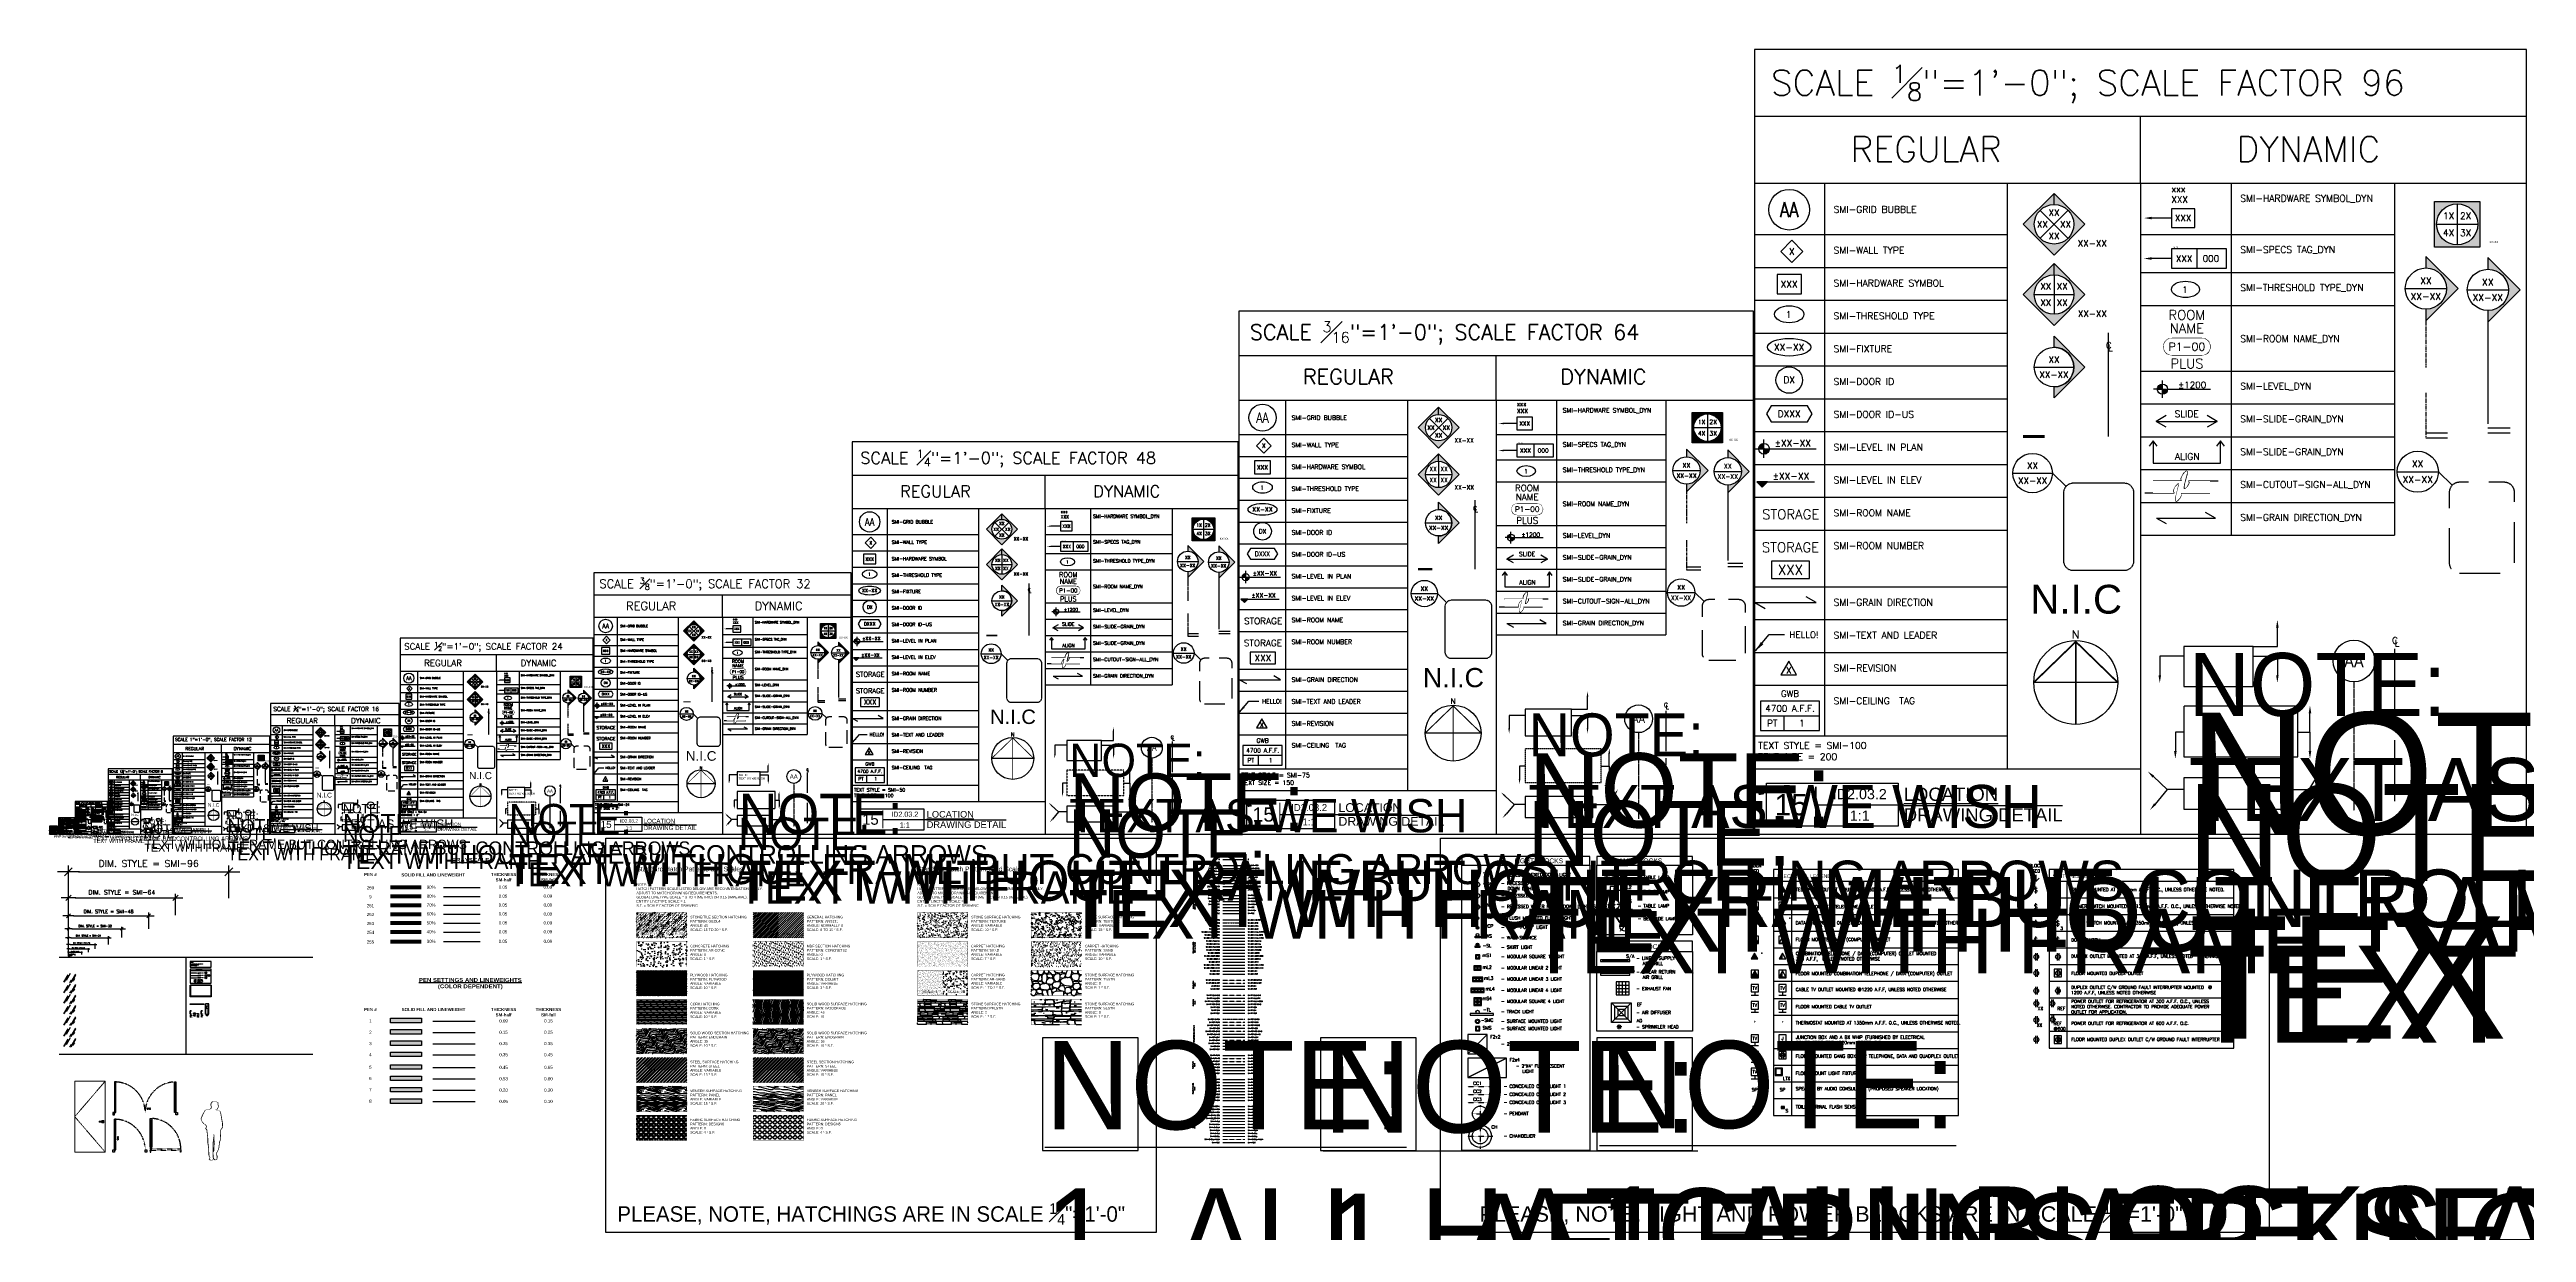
# Model space of a CAD drawing. Header units: inches. Extents: x -8208 to 9368, y -1840 to 1831.
# Drawn here: x -5057 to -2133, y 434 to 1831 of the extents above; entities that cross this region are included whole.
import ezdxf
from ezdxf.enums import TextEntityAlignment as Align

# ---------------------------------------------------------------- set-up
doc = ezdxf.new("R2018")
doc.units = ezdxf.units.IN
doc.header["$MEASUREMENT"] = 0
doc.set_wipeout_variables(frame=1)
for name, pattern in [('AUDIT_D_100415104425-1', [0]), ('AUDIT_D_150921172902-1', [0]), ('BORDER2', [0.875, 0.25, -0.125, 0.25, -0.125, 0, -0.125]), ('CENTER', [2, 1.25, -0.25, 0.25, -0.25]), ('CENTER2', [1.125, 0.75, -0.125, 0.125, -0.125]), ('HIDDEN', [0.375, 0.25, -0.125]), ('HIDDEN2', [0.1875, 0.125, -0.0625]), ('HIDDENX2', [0.75, 0.5, -0.25]), ('PHANTOM', [2.5, 1.25, -0.25, 0.25, -0.25, 0.25, -0.25]), ('PHANTOM2', [1.25, 0.625, -0.125, 0.125, -0.125, 0.125, -0.125]), ('SHIDDEN', [0.25, 0.19, -0.06]), ('Xref-ML-Base Legend$0$PHANTOM2', [1.25, 0.625, -0.125, 0.125, -0.125, 0.125, -0.125])]:
    doc.linetypes.add(name, pattern=pattern)
for name, color, linetype in [('_SM_Xref-ARCH', 121, 'Continuous'), ('_SM_Xref-DEMOL', 121, 'Continuous'), ('_SM_Xref-FF', 1, 'Continuous'), ('_SM_Xref-FN', 1, 'Continuous'), ('_SM_Xref-ISSUED', 2, 'Continuous'), ('_SM_Xref-KITCHEN', 181, 'Continuous'), ('_SM_Xref-PP', 181, 'Continuous'), ('_SM_Xref_RCP', 2, 'Continuous'), ('A-GLAZ-001', 1, 'Continuous'), ('A-GLAZ-BLK', 7, 'Continuous'), ('I-Anno-Code', 2, 'Continuous'), ('S-MHID', 3, 'SHIDDEN'), ('S-MLTG', 1, 'Continuous'), ('SM', 1, 'Continuous'), ('SM-A-GUIDE', 7, 'Continuous'), ('SM-A-NAME', 3, 'Continuous'), ('SM-A-NOTE', 2, 'Continuous'), ('SM-COM-AREA', 181, 'Continuous'), ('SM-COM-AREA-HATCH', 254, 'Continuous'), ('SM-COM-DIM', 1, 'Continuous'), ('SM-COM-DOOR-CODE', 2, 'Continuous'), ('SM-COM-DOOR-E', 1, 'Continuous'), ('SM-COM-DOORS', 1, 'Continuous'), ('SM-COM-FIXTURES', 1, 'Continuous'), ('SM-COM-FULLWALL', 3, 'Continuous'), ('SM-COM-GLAZE', 1, 'Continuous'), ('SM-COM-GRID', 8, 'CENTER'), ('SM-COM-LOWWALL', 2, 'Continuous'), ('SM-COM-PLUMBING', 2, 'Continuous'), ('SM-COM-ROOM-NAME', 3, 'Continuous'), ('SM-COM-STAIR', 1, 'Continuous'), ('SM-COM-TEXT', 2, 'Continuous'), ('SM-COM-WALL-CORE', 5, 'Continuous'), ('SM-COM-WALL-EXISTING', 4, 'Continuous'), ('SM-COM-WALL-HATCH', 252, 'Continuous'), ('SM-DP-DEMO-RCP', 2, 'HIDDEN'), ('SM-DP-DEMOLITION', 2, 'HIDDEN'), ('SM-DP-DIM', 1, 'Continuous'), ('SM-DP-TEXT', 2, 'Continuous'), ('SM-FF-DIM', 1, 'Continuous'), ('SM-FF-FIN', 1, 'Continuous'), ('SM-FF-HATCH', 8, 'Continuous'), ('SM-FF-HATCH-40', 254, 'Continuous'), ('SM-FF-HATCH-60', 252, 'Continuous'), ('SM-FF-HATCH-80', 9, 'Continuous'), ('SM-FF-TEXT', 2, 'Continuous'), ('SM-FF-THRESHOLD', 1, 'Continuous'), ('SM-FP-DIM', 1, 'Continuous'), ('SM-FP-EQUIP', 1, 'HIDDEN'), ('SM-FP-FURN', 1, 'Continuous'), ('SM-FP-FURN-PC', 1, 'HIDDEN'), ('SM-FP-IDEN', 2, 'Continuous'), ('SM-FP-POWER', 3, 'Continuous'), ('SM-FP-TEXT', 2, 'Continuous'), ('SM-I-3-Green', 3, 'Continuous'), ('SM-I-4-Cyan', 4, 'Continuous'), ('SM-I-Ctrl-Wout', 197, 'Continuous'), ('SM-I-DT-FILL 60%', 252, 'Continuous'), ('SM-I-ELE_DET-DIM', 1, 'Continuous'), ('SM-I-SEC-DETAIL', 1, 'Continuous'), ('SM-I-SECTION_HATCH', 8, 'Continuous'), ('SM-I-SURFACE_HATCH', 9, 'Continuous'), ('SM-I-TEXT', 2, 'Continuous'), ('SM-NOTE', 7, 'Continuous'), ('SM-PP-BULKHEAD', 8, 'HIDDEN'), ('SM-PP-DIM', 1, 'Continuous'), ('SM-PP-IDEN', 2, 'Continuous'), ('SM-PP-MILL-HIDDEN', 8, 'HIDDEN'), ('SM-PP-MILLWORK', 2, 'Continuous'), ('SM-PP-REF-SYMB', 181, 'Continuous'), ('SM-PP-TEXT', 2, 'Continuous'), ('SM-RCP-BLK-HD', 2, 'Continuous'), ('SM-RCP-DIM', 1, 'Continuous'), ('SM-RCP-FIXTURE', 8, 'HIDDEN'), ('SM-RCP-FURN', 8, 'HIDDEN'), ('SM-RCP-HATCH', 8, 'Continuous'), ('SM-RCP-IDEN', 2, 'Continuous'), ('SM-RCP-LIGHT', 2, 'Continuous'), ('SM-RCP-REF-SYMB', 181, 'HIDDEN'), ('SM-RCP-STAIR', 1, 'HIDDEN'), ('SM-RCP-SWITCH', 1, 'PHANTOM'), ('SM-RCP-TEXT', 2, 'Continuous'), ('SM-TITLEBLOCKS', 7, 'Continuous'), ('WIPEOUT', 6, 'AUDIT_D_150921172902-1')]:
    doc.layers.add(name, color=color, linetype=linetype)
for name, color, linetype, lineweight in [('A-ARCH-NOTE', 2, 'AUDIT_D_100415104425-1', 20), ('SM-I-1-Red', 1, 'Continuous', 9), ('SM-I-2-Yellow', 2, 'Continuous', 15), ('SM-I-5-Blue', 5, 'Continuous', 9), ('SM-I-8-Gray', 8, 'Continuous', 9), ('SM-I-8-Gray-Hidn', 8, 'HIDDEN', 9), ('SM_I-Clng-Ltag', 2, 'Continuous', 20)]:
    doc.layers.add(name, color=color, linetype=linetype, lineweight=lineweight)
doc.layers.add('SM-COM-VIEWPORTS', color=7, linetype='Continuous', plot=False)
doc.layers.add('SM-M-view', color=251, linetype='Continuous', plot=False)
doc.styles.add('ATTRIBUTES', font='romans.shx')
doc.styles.add('ATTRIBUTES-1', font='romans.shx', dxfattribs={"height": 0.082031})
doc.styles.add('Grid_STANDARD', font='ARIALN.TTF')
doc.styles.add('QALTEXT', font='ROMANS.shx', dxfattribs={"width": 0.8})
doc.styles.add('ROMANS65', font='ROMANS.shx', dxfattribs={"height": 6.5})
doc.styles.add('SHT_ARIAL', font='arial.ttf')
doc.styles.add('SIMPLEX', font='simplex.shx')
doc.styles.add('SM 1(50)', font='romans.shx', dxfattribs={"height": 79.375})
doc.styles.add('SM Titleblock', font='arial.ttf')
doc.styles.add('SMI-1', font='romans.shx', dxfattribs={"height": 0.082031})
doc.styles.add('SMI-12', font='romans.shx', dxfattribs={"height": 1})
doc.styles.add('SMI-16', font='romans.shx', dxfattribs={"height": 1.332031})
doc.styles.add('SMI-2', font='romans.shx', dxfattribs={"height": 0.167969})
doc.styles.add('SMI-24', font='romans.shx', dxfattribs={"height": 2})
doc.styles.add('SMI-32', font='romans.shx', dxfattribs={"height": 2.667969})
doc.styles.add('SMI-4', font='romans.shx', dxfattribs={"height": 0.332031})
doc.styles.add('SMI-48', font='romans.shx', dxfattribs={"height": 4})
doc.styles.add('SMI-64', font='romans.shx', dxfattribs={"height": 5.332031})
doc.styles.add('SMI-8', font='romans.shx', dxfattribs={"height": 0.667969})
doc.styles.add('SMI-96', font='romans.shx', dxfattribs={"height": 8})
doc.styles.add('SMM-1', font='romans.shx', dxfattribs={"height": 2})
doc.styles.add('SMM-10', font='romans.shx', dxfattribs={"height": 20})
doc.styles.add('SMM-100', font='romans.shx', dxfattribs={"height": 200})
doc.styles.add('SMM-2', font='romans.shx', dxfattribs={"height": 4})
doc.styles.add('SMM-20', font='romans.shx', dxfattribs={"height": 40})
doc.styles.add('SMM-25', font='romans.shx', dxfattribs={"height": 50})
doc.styles.add('SMM-5', font='romans.shx', dxfattribs={"height": 10})
doc.styles.add('SMM-50', font='romans.shx', dxfattribs={"height": 100})
doc.styles.add('SMM-50_legend', font='romans.shx', dxfattribs={"width": 0.8, "height": 100})
doc.styles.add('SMM-75', font='romans.shx', dxfattribs={"height": 150})
doc.styles.add('SMM-BOLD', font='arial.ttf', dxfattribs={"height": 0.5})
doc.styles.add('SMM_ARIAL', font='arial.ttf')
doc.styles.add('SMM_BOLD', font='arialbd.ttf')
doc.styles.add('SMM_REGULAR', font='arial.ttf')
doc.styles.add('SMM_TITLE', font='ariblk.ttf')
doc.styles.add('Xref-ML-Base Legend$0$MLM-5', font='romans.shx', dxfattribs={"height": 10})
doc.dimstyles.new('SMI-1', dxfattribs={"dimtxt": 0.078125, "dimasz": 0.125, "dimexe": 0.078125, "dimexo": 0.078125, "dimgap": 0.0625, "dimtad": 1, "dimdec": 4, "dimzin": 3, "dimdsep": 46, "dimlunit": 4, "dimtxsty": 'SMI-1', "dimblk": 'SMI-thick', "dimcen": 0.09375, "dimclrd": 1, "dimclre": 1, "dimclrt": 2, "dimadec": 0, "dimazin": 0, "dimtfac": 0.09375, "dimtdec": 4, "dimtmove": 2, "dimatfit": 3, "dimfxl": 1, "dimfrac": 2, "dimtolj": 1, "dimtzin": 3, "dimarcsym": 0})
doc.dimstyles.new('SMI-12', dxfattribs={"dimscale": 12, "dimtxt": 1, "dimasz": 0.125, "dimexe": 0.078125, "dimexo": 0.078125, "dimgap": 0.0625, "dimtad": 1, "dimdec": 4, "dimzin": 3, "dimdsep": 46, "dimlunit": 4, "dimtxsty": 'SMI-12', "dimblk": 'SMI-thick', "dimcen": 0.09375, "dimclrd": 1, "dimclre": 1, "dimclrt": 2, "dimadec": 0, "dimazin": 0, "dimtfac": 0.09375, "dimtdec": 4, "dimtmove": 2, "dimatfit": 3, "dimfxl": 0.078125, "dimfrac": 2, "dimtolj": 1, "dimtzin": 3, "dimarcsym": 0})
doc.dimstyles.new('SMI-16', dxfattribs={"dimscale": 16, "dimtxt": 1.332031, "dimasz": 0.125, "dimexe": 0.078125, "dimexo": 0.078125, "dimgap": 0.0625, "dimtad": 1, "dimdec": 4, "dimzin": 3, "dimdsep": 46, "dimlunit": 4, "dimtxsty": 'SMI-16', "dimblk": 'SMI-thick', "dimcen": 0.09375, "dimclrd": 1, "dimclre": 1, "dimclrt": 2, "dimadec": 0, "dimazin": 0, "dimtfac": 0.09375, "dimtdec": 4, "dimtmove": 2, "dimatfit": 3, "dimfxl": 0.078125, "dimfrac": 2, "dimtolj": 1, "dimtzin": 3, "dimarcsym": 0})
doc.dimstyles.new('SMI-2', dxfattribs={"dimscale": 2, "dimtxt": 0.171875, "dimasz": 0.125, "dimexe": 0.078125, "dimexo": 0.078125, "dimgap": 0.0625, "dimtad": 1, "dimdec": 4, "dimzin": 3, "dimdsep": 46, "dimlunit": 4, "dimtxsty": 'SMI-2', "dimblk": 'SMI-thick', "dimcen": 0.09375, "dimclrd": 1, "dimclre": 1, "dimclrt": 2, "dimadec": 0, "dimazin": 0, "dimtfac": 0.09375, "dimtdec": 4, "dimtmove": 2, "dimatfit": 3, "dimfxl": 0.078125, "dimfrac": 2, "dimtolj": 1, "dimtzin": 3, "dimarcsym": 0})
doc.dimstyles.new('SMI-24', dxfattribs={"dimscale": 24, "dimtxt": 2, "dimasz": 0.125, "dimexe": 0.078125, "dimexo": 0.078125, "dimgap": 0.0625, "dimtad": 1, "dimdec": 3, "dimrnd": 0.25, "dimzin": 3, "dimdsep": 46, "dimlunit": 4, "dimtxsty": 'SMI-24', "dimblk": 'SMI-thick', "dimcen": 0.09375, "dimclrd": 1, "dimclre": 1, "dimclrt": 2, "dimadec": 0, "dimazin": 0, "dimtfac": 0.09375, "dimtdec": 3, "dimtmove": 2, "dimatfit": 3, "dimfxl": 0.078125, "dimfrac": 2, "dimtolj": 1, "dimtzin": 3, "dimarcsym": 0})
doc.dimstyles.new('SMI-32', dxfattribs={"dimscale": 32, "dimtxt": 2.667969, "dimasz": 0.125, "dimexe": 0.078125, "dimexo": 0.078125, "dimgap": 0.0625, "dimtad": 1, "dimdec": 4, "dimrnd": 0.25, "dimzin": 3, "dimdsep": 46, "dimlunit": 4, "dimtxsty": 'SMI-32', "dimblk": 'SMI-thick', "dimcen": 0.09375, "dimclrd": 1, "dimclre": 1, "dimclrt": 2, "dimadec": 0, "dimazin": 0, "dimtfac": 0.09375, "dimtdec": 4, "dimtmove": 2, "dimatfit": 3, "dimfxl": 0.078125, "dimfrac": 2, "dimtolj": 1, "dimtzin": 3, "dimarcsym": 0})
doc.dimstyles.new('SMI-4', dxfattribs={"dimscale": 4, "dimtxt": 0.328125, "dimasz": 0.125, "dimexe": 0.078125, "dimexo": 0.078125, "dimgap": 0.0625, "dimtad": 1, "dimdec": 4, "dimzin": 3, "dimdsep": 46, "dimlunit": 4, "dimtxsty": 'SMI-4', "dimblk": 'SMI-thick', "dimcen": 0.09375, "dimclrd": 1, "dimclre": 1, "dimclrt": 2, "dimadec": 0, "dimazin": 0, "dimtfac": 0.09375, "dimtdec": 4, "dimtmove": 2, "dimatfit": 3, "dimfxl": 0.078125, "dimfrac": 2, "dimtolj": 1, "dimtzin": 3, "dimarcsym": 0})
doc.dimstyles.new('SMI-48', dxfattribs={"dimscale": 48, "dimtxt": 4, "dimasz": 0.125, "dimexe": 0.078125, "dimexo": 0.078125, "dimgap": 0.0625, "dimtad": 1, "dimdec": 4, "dimzin": 3, "dimdsep": 46, "dimlunit": 4, "dimtxsty": 'SMI-48', "dimblk": 'SMI-thick', "dimcen": 0.09375, "dimclrd": 1, "dimclre": 1, "dimclrt": 2, "dimadec": 0, "dimazin": 0, "dimtfac": 0.09375, "dimtdec": 4, "dimtmove": 2, "dimatfit": 3, "dimfxl": 0.078125, "dimfrac": 2, "dimtolj": 1, "dimtzin": 3, "dimarcsym": 0})
doc.dimstyles.new('SMI-64', dxfattribs={"dimscale": 64, "dimtxt": 5.332031, "dimasz": 0.125, "dimexe": 0.078125, "dimexo": 0.078125, "dimgap": 0.0625, "dimtad": 1, "dimdec": 4, "dimzin": 3, "dimdsep": 46, "dimlunit": 4, "dimtxsty": 'SMI-64', "dimblk": 'SMI-thick', "dimcen": 0.09375, "dimclrd": 1, "dimclre": 1, "dimclrt": 2, "dimadec": 0, "dimazin": 0, "dimtfac": 0.09375, "dimtdec": 4, "dimtmove": 2, "dimatfit": 3, "dimfxl": 0.078125, "dimfrac": 2, "dimtolj": 1, "dimtzin": 3, "dimarcsym": 0})
doc.dimstyles.new('SMI-8', dxfattribs={"dimscale": 8, "dimtxt": 0.671875, "dimasz": 0.125, "dimexe": 0.078125, "dimexo": 0.078125, "dimgap": 0.0625, "dimtad": 1, "dimdec": 4, "dimzin": 3, "dimdsep": 46, "dimlunit": 4, "dimtxsty": 'SMI-8', "dimblk": 'SMI-thick', "dimcen": 0.09375, "dimclrd": 1, "dimclre": 1, "dimclrt": 2, "dimadec": 0, "dimazin": 0, "dimtfac": 0.09375, "dimtdec": 4, "dimtmove": 2, "dimatfit": 3, "dimfxl": 0.078125, "dimfrac": 2, "dimtolj": 1, "dimtzin": 3, "dimarcsym": 0})
doc.dimstyles.new('SMI-96', dxfattribs={"dimscale": 96, "dimtxt": 8, "dimasz": 0.125, "dimexe": 0.078125, "dimexo": 0.078125, "dimgap": 0.0625, "dimtad": 1, "dimdec": 4, "dimzin": 3, "dimdsep": 46, "dimlunit": 4, "dimtxsty": 'SMI-96', "dimblk": 'SMI-thick', "dimcen": 0.09375, "dimclrd": 1, "dimclre": 1, "dimclrt": 2, "dimadec": 0, "dimazin": 0, "dimtfac": 0.09375, "dimtdec": 4, "dimtmove": 2, "dimatfit": 3, "dimfxl": 0.078125, "dimfrac": 2, "dimtolj": 1, "dimtzin": 3, "dimarcsym": 0})

# ---------------------------------------------------------------- blocks, each defined once
blk = doc.blocks.new('SMI-walltype')
at = {"color": 3}
blk.add_lwpolyline([(-0.001, -0.136), (0.135, 0), (-0.001, 0.137), (-0.137, 0)], close=True, dxfattribs=at)
at = {"color": 2, "style": 'ATTRIBUTES-1'}
blk.add_attdef('WALL_TYPE_NO.', text='', height=0.082, dxfattribs=at).set_placement((0, 0), align=Align.MIDDLE_CENTER)
blk = doc.blocks.new('SMI-glazing_hatch1')
at = {"color": 0}
for p, q in [((-0.64, -0.91), (0.12, 0.35)), ((-0.53, -0.81), (0.02, 0.09)), ((-0.19, -0.54), (0.52, 0.64)), ((-0.12, -0.2), (0.12, 0.2))]:
    blk.add_line(p, q, dxfattribs=at)
blk = doc.blocks.new('SMI-glazing_hatch2')
at = {"color": 0}
for p, q in [((-0.4, -0.55), (0.4, 0.74)), ((-0.37, -0.36), (0.4, 0.89)), ((-0.11, -0.3), (0.18, 0.18)), ((0.04, -0.12), (0.19, 0.12)), ((-0.65, -0.59), (-0.38, -0.16))]:
    blk.add_line(p, q, dxfattribs=at)
blk = doc.blocks.new('SMI-reference-bubble')
at = {"color": 3}
blk.add_line((-0.25, 0), (0.25, 0), dxfattribs=at)
blk.add_circle((0, 0), 0.253, dxfattribs=at)
at = {"color": 2, "style": 'ATTRIBUTES-1'}
for tag, p in [('NO', (0, 0.1)), ('PAGE', (0, -0.1))]:
    blk.add_attdef(tag, text='', height=0.082, dxfattribs=at).set_placement(p, align=Align.MIDDLE_CENTER)
blk = doc.blocks.new('SMI-room_name')
at = {"color": 4, "style": 'ATTRIBUTES'}
blk.add_attdef('R_NAME', text='', height=0.12, dxfattribs=at).set_placement((0, 0), align=Align.MIDDLE_CENTER)
blk = doc.blocks.new('*U219')
at = {"color": 8, "linetype": 'CENTER2'}
blk.add_line((0, -0.1), (0, -2.1), dxfattribs=at)
at = {"color": 2, "char_height": 0.082, "style": 'SMI-1'}
for s, insert, width, attachment_point in [('L', (0, -0.1), 0.0917, 7), ('C', (0, 0), 0.0673, 1)]:
    blk.add_mtext(s, dxfattribs=dict(at, insert=insert, width=width, attachment_point=attachment_point))
blk = doc.blocks.new('*U204')
at = {"color": 3}
for p, q in [((-0.64, 0.688), (-0.133, 0.688)), ((-0.133, 0.688), (0.037, 0.521))]:
    blk.add_line(p, q, dxfattribs=at)
at = {"color": 3, "linetype": 'HIDDENX2', "flags": 128}
blk.add_lwpolyline([(0.125, -0.558), (0.677, -0.558, 0.414214), (0.802, -0.433), (0.802, 0.433, 0.414214), (0.677, 0.558), (0.125, 0.558, 0.414214), (0, 0.433), (0, -0.433, 0.414214)], format="xyb", close=True, dxfattribs=at)
at = {"color": 3}
blk.add_circle((-0.387, 0.688), 0.253, dxfattribs=at)
at = {"color": 2, "style": 'SMI-1', "flags": 8}
for tag, p in [('##', (-0.387, 0.592)), ('#', (-0.387, 0.784))]:
    blk.add_attdef(tag, text='', height=0.082, dxfattribs=at).set_placement(p, align=Align.MIDDLE_CENTER)
blk = doc.blocks.new('SMI-thick')
at = {"color": 0, "linetype": 'Continuous'}
blk.add_line((-1.08, 0), (1.08, 0), dxfattribs=at)
at = {"color": 4, "linetype": 'Continuous'}
blk.add_line((0.39, 0.39), (-0.39, -0.39), dxfattribs=at)
blk = doc.blocks.new('*D224')
at = {"color": 1, "lineweight": -2, "transparency": 16777216}
for p, q in [((-5034.4, 760.1), (-5034.4, 760.5)), ((-5034.2, 760.4), (-5032.5, 760.4)), ((-5032.4, 760.1), (-5032.4, 760.5))]:
    blk.add_line(p, q, dxfattribs=at)
at = {"layer": 'Defpoints', "color": 0, "transparency": 16777216}
for p in [(-5032.4, 760.4), (-5034.4, 760), (-5032.4, 760)]:
    blk.add_point(p, dxfattribs=at)
at = {"color": 1, "lineweight": -2, "transparency": 16777216, "xscale": 0.125, "yscale": 0.125, "zscale": 0.125, "rotation": 180}
blk.add_blockref('SMI-thick', (-5034.4, 760.4), dxfattribs=at)
at = {"color": 1, "lineweight": -2, "transparency": 16777216, "xscale": 0.125, "yscale": 0.125, "zscale": 0.125}
blk.add_blockref('SMI-thick', (-5032.4, 760.4), dxfattribs=at)
at = {"color": 2, "transparency": 16777216, "insert": (-5033.4, 760.5), "char_height": 0.082, "attachment_point": 5, "style": 'SMI-1'}
blk.add_mtext('\\A1;DIM. STYLE = SMI-1', dxfattribs=at)
blk = doc.blocks.new('*D225')
at = {"color": 1, "lineweight": -2, "transparency": 16777216}
for p, q in [((-5034.4, 760.3), (-5034.4, 761.2)), ((-5034.1, 761), (-5030.7, 761)), ((-5030.4, 760.4), (-5030.4, 761.2))]:
    blk.add_line(p, q, dxfattribs=at)
at = {"layer": 'Defpoints', "color": 0, "transparency": 16777216}
for p in [(-5030.4, 761), (-5030.4, 760.2), (-5034.4, 760.2)]:
    blk.add_point(p, dxfattribs=at)
at = {"color": 1, "lineweight": -2, "transparency": 16777216, "xscale": 0.25, "yscale": 0.25, "zscale": 0.25, "rotation": 180}
blk.add_blockref('SMI-thick', (-5034.4, 761), dxfattribs=at)
at = {"color": 1, "lineweight": -2, "transparency": 16777216, "xscale": 0.25, "yscale": 0.25, "zscale": 0.25}
blk.add_blockref('SMI-thick', (-5030.4, 761), dxfattribs=at)
at = {"color": 2, "transparency": 16777216, "insert": (-5032.4, 761.3), "char_height": 0.168, "attachment_point": 5, "style": 'SMI-2'}
blk.add_mtext('\\A1;DIM. STYLE = SMI-2', dxfattribs=at)
blk = doc.blocks.new('*D226')
at = {"color": 1, "lineweight": -2, "transparency": 16777216}
for p, q in [((-5034.4, 760.9), (-5034.4, 762.6)), ((-5033.9, 762.3), (-5027, 762.3)), ((-5026.5, 761), (-5026.5, 762.6))]:
    blk.add_line(p, q, dxfattribs=at)
at = {"layer": 'Defpoints', "color": 0, "transparency": 16777216}
for p in [(-5034.4, 760.6), (-5026.5, 762.3), (-5026.5, 760.7)]:
    blk.add_point(p, dxfattribs=at)
at = {"color": 1, "lineweight": -2, "transparency": 16777216, "xscale": 0.5, "yscale": 0.5, "zscale": 0.5, "rotation": 180}
blk.add_blockref('SMI-thick', (-5034.4, 762.3), dxfattribs=at)
at = {"color": 1, "lineweight": -2, "transparency": 16777216, "xscale": 0.5, "yscale": 0.5, "zscale": 0.5}
blk.add_blockref('SMI-thick', (-5026.5, 762.3), dxfattribs=at)
at = {"color": 2, "transparency": 16777216, "insert": (-5030.4, 762.7), "char_height": 0.332, "attachment_point": 5, "style": 'SMI-4'}
blk.add_mtext('\\A1;DIM. STYLE = SMI-4', dxfattribs=at)
blk = doc.blocks.new('*D227')
at = {"color": 1, "lineweight": -2, "transparency": 16777216}
for p, q in [((-5034.4, 762), (-5034.4, 765.4)), ((-5033.4, 764.8), (-5019.6, 764.8)), ((-5018.6, 762.2), (-5018.6, 765.4))]:
    blk.add_line(p, q, dxfattribs=at)
at = {"layer": 'Defpoints', "color": 0, "transparency": 16777216}
for p in [(-5034.4, 761.4), (-5018.6, 764.8), (-5018.6, 761.6)]:
    blk.add_point(p, dxfattribs=at)
at = {"color": 1, "lineweight": -2, "transparency": 16777216, "rotation": 180}
blk.add_blockref('SMI-thick', (-5034.4, 764.8), dxfattribs=at)
at = {"color": 1, "lineweight": -2, "transparency": 16777216}
blk.add_blockref('SMI-thick', (-5018.6, 764.8), dxfattribs=at)
at = {"color": 2, "transparency": 16777216, "insert": (-5026.5, 765.6), "char_height": 0.668, "attachment_point": 5, "style": 'SMI-8'}
blk.add_mtext('\\A1;DIM. STYLE = SMI-8', dxfattribs=at)
blk = doc.blocks.new('*D228')
at = {"color": 1, "lineweight": -2, "transparency": 16777216}
for p, q in [((-5034.4, 764.5), (-5034.4, 769.6)), ((-5032.9, 768.7), (-5012.2, 768.7)), ((-5010.7, 764.8), (-5010.7, 769.6))]:
    blk.add_line(p, q, dxfattribs=at)
at = {"layer": 'Defpoints', "color": 0, "transparency": 16777216}
for p in [(-5034.4, 763.6), (-5010.7, 768.7), (-5010.7, 763.9)]:
    blk.add_point(p, dxfattribs=at)
at = {"color": 1, "lineweight": -2, "transparency": 16777216, "xscale": 1.5, "yscale": 1.5, "zscale": 1.5, "rotation": 180}
blk.add_blockref('SMI-thick', (-5034.4, 768.7), dxfattribs=at)
at = {"color": 1, "lineweight": -2, "transparency": 16777216, "xscale": 1.5, "yscale": 1.5, "zscale": 1.5}
blk.add_blockref('SMI-thick', (-5010.7, 768.7), dxfattribs=at)
at = {"color": 2, "transparency": 16777216, "insert": (-5022.5, 769.9), "char_height": 1, "attachment_point": 5, "style": 'SMI-12'}
blk.add_mtext('\\A1;DIM. STYLE = SMI-12', dxfattribs=at)
blk = doc.blocks.new('*D229')
at = {"color": 1, "lineweight": -2, "transparency": 16777216}
for p, q in [((-5034.4, 768.4), (-5034.4, 775.2)), ((-5032.4, 774), (-5004.8, 774)), ((-5002.8, 768.8), (-5002.8, 775.2))]:
    blk.add_line(p, q, dxfattribs=at)
at = {"layer": 'Defpoints', "color": 0, "transparency": 16777216}
for p in [(-5034.4, 767.2), (-5002.8, 774), (-5002.8, 767.6)]:
    blk.add_point(p, dxfattribs=at)
at = {"color": 1, "lineweight": -2, "transparency": 16777216, "xscale": 2, "yscale": 2, "zscale": 2, "rotation": 180}
blk.add_blockref('SMI-thick', (-5034.4, 774), dxfattribs=at)
at = {"color": 1, "lineweight": -2, "transparency": 16777216, "xscale": 2, "yscale": 2, "zscale": 2}
blk.add_blockref('SMI-thick', (-5002.8, 774), dxfattribs=at)
at = {"color": 2, "transparency": 16777216, "insert": (-5018.6, 775.6), "char_height": 1.332, "attachment_point": 5, "style": 'SMI-16'}
blk.add_mtext('\\A1;DIM. STYLE = SMI-16', dxfattribs=at)
blk = doc.blocks.new('*D230')
at = {"color": 1, "lineweight": -2, "transparency": 16777216}
for p, q in [((-5034.4, 773.4), (-5034.4, 783.6)), ((-5031.4, 781.7), (-4990, 781.7)), ((-4987, 774), (-4987, 783.6))]:
    blk.add_line(p, q, dxfattribs=at)
at = {"layer": 'Defpoints', "color": 0, "transparency": 16777216}
for p in [(-5034.4, 771.5), (-4987, 781.7), (-4987, 772.1)]:
    blk.add_point(p, dxfattribs=at)
at = {"color": 1, "lineweight": -2, "transparency": 16777216, "xscale": 3, "yscale": 3, "zscale": 3, "rotation": 180}
blk.add_blockref('SMI-thick', (-5034.4, 781.7), dxfattribs=at)
at = {"color": 1, "lineweight": -2, "transparency": 16777216, "xscale": 3, "yscale": 3, "zscale": 3}
blk.add_blockref('SMI-thick', (-4987, 781.7), dxfattribs=at)
at = {"color": 2, "transparency": 16777216, "insert": (-5010.7, 784.2), "char_height": 2, "attachment_point": 5, "style": 'SMI-24'}
blk.add_mtext('\\A1;DIM. STYLE = SMI-24', dxfattribs=at)
blk = doc.blocks.new('*D220')
at = {"color": 1, "lineweight": -2, "transparency": 16777216}
for p, q in [((-5034.4, 781.2), (-5034.4, 794.7)), ((-5030.4, 792.2), (-4975.2, 792.2)), ((-4971.2, 782), (-4971.2, 794.7))]:
    blk.add_line(p, q, dxfattribs=at)
at = {"layer": 'Defpoints', "color": 0, "transparency": 16777216}
for p in [(-4971.2, 792.2), (-5034.4, 778.7), (-4971.2, 779.5)]:
    blk.add_point(p, dxfattribs=at)
at = {"color": 1, "lineweight": -2, "transparency": 16777216, "xscale": 4, "yscale": 4, "zscale": 4, "rotation": 180}
blk.add_blockref('SMI-thick', (-5034.4, 792.2), dxfattribs=at)
at = {"color": 1, "lineweight": -2, "transparency": 16777216, "xscale": 4, "yscale": 4, "zscale": 4}
blk.add_blockref('SMI-thick', (-4971.2, 792.2), dxfattribs=at)
at = {"color": 2, "transparency": 16777216, "insert": (-5002.8, 795.6), "char_height": 2.668, "attachment_point": 5, "style": 'SMI-32'}
blk.add_mtext('\\A1;DIM. STYLE = SMI-32', dxfattribs=at)
blk = doc.blocks.new('*D221')
at = {"color": 1, "lineweight": -2, "transparency": 16777216}
for p, q in [((-5034.4, 791.1), (-5034.4, 811.5)), ((-5028.4, 807.8), (-4945.6, 807.8)), ((-4939.6, 792.4), (-4939.6, 811.5))]:
    blk.add_line(p, q, dxfattribs=at)
at = {"layer": 'Defpoints', "color": 0, "transparency": 16777216}
for p in [(-4939.6, 807.8), (-5034.4, 787.4), (-4939.6, 788.6)]:
    blk.add_point(p, dxfattribs=at)
at = {"color": 1, "lineweight": -2, "transparency": 16777216, "xscale": 6, "yscale": 6, "zscale": 6, "rotation": 180}
blk.add_blockref('SMI-thick', (-5034.4, 807.8), dxfattribs=at)
at = {"color": 1, "lineweight": -2, "transparency": 16777216, "xscale": 6, "yscale": 6, "zscale": 6}
blk.add_blockref('SMI-thick', (-4939.6, 807.8), dxfattribs=at)
at = {"color": 2, "transparency": 16777216, "insert": (-4987, 812.8), "char_height": 4, "attachment_point": 5, "style": 'SMI-48'}
blk.add_mtext('\\A1;DIM. STYLE = SMI-48', dxfattribs=at)
blk = doc.blocks.new('*D222')
at = {"color": 1, "lineweight": -2, "transparency": 16777216}
for p, q in [((-5034.4, 806.6), (-5034.4, 833.8)), ((-5026.4, 828.8), (-4916, 828.8)), ((-4908, 808.3), (-4908, 833.8))]:
    blk.add_line(p, q, dxfattribs=at)
at = {"layer": 'Defpoints', "color": 0, "transparency": 16777216}
for p in [(-4908, 828.8), (-5034.4, 801.6), (-4908, 803.3)]:
    blk.add_point(p, dxfattribs=at)
at = {"color": 1, "lineweight": -2, "transparency": 16777216, "xscale": 8, "yscale": 8, "zscale": 8, "rotation": 180}
blk.add_blockref('SMI-thick', (-5034.4, 828.8), dxfattribs=at)
at = {"color": 1, "lineweight": -2, "transparency": 16777216, "xscale": 8, "yscale": 8, "zscale": 8}
blk.add_blockref('SMI-thick', (-4908, 828.8), dxfattribs=at)
at = {"color": 2, "transparency": 16777216, "insert": (-4971.2, 835.5), "char_height": 5.332, "attachment_point": 5, "style": 'SMI-64'}
blk.add_mtext('\\A1;DIM. STYLE = SMI-64', dxfattribs=at)
blk = doc.blocks.new('*D223')
at = {"color": 1, "lineweight": -2, "transparency": 16777216}
for p, q in [((-5034.4, 826.2), (-5034.4, 867)), ((-5022.4, 859.5), (-4856.9, 859.5)), ((-4844.9, 828.7), (-4844.9, 867))]:
    blk.add_line(p, q, dxfattribs=at)
at = {"layer": 'Defpoints', "color": 0, "transparency": 16777216}
for p in [(-4844.9, 859.5), (-5034.4, 818.7), (-4844.9, 821.2)]:
    blk.add_point(p, dxfattribs=at)
at = {"color": 1, "lineweight": -2, "transparency": 16777216, "xscale": 12, "yscale": 12, "zscale": 12, "rotation": 180}
blk.add_blockref('SMI-thick', (-5034.4, 859.5), dxfattribs=at)
at = {"color": 1, "lineweight": -2, "transparency": 16777216, "xscale": 12, "yscale": 12, "zscale": 12}
blk.add_blockref('SMI-thick', (-4844.9, 859.5), dxfattribs=at)
at = {"color": 2, "transparency": 16777216, "insert": (-4939.6, 869.5), "char_height": 8, "attachment_point": 5, "style": 'SMI-96'}
blk.add_mtext('\\A1;DIM. STYLE = SMI-96', dxfattribs=at)
blk = doc.blocks.new('SMI-cline-symbol')
at = {"color": 2, "char_height": 0.082, "width": 2.23601, "style": 'SMI-1'}
for s, insert, attachment_point in [('C', (-0.029, 0.114), 1), ('L', (0, 0), 7)]:
    blk.add_mtext(s, dxfattribs=dict(at, insert=insert, attachment_point=attachment_point))
blk = doc.blocks.new('SMI-4_way_angled_elevation_symbol')
at = {"color": 2}
for p, q in [((4.36, 4.36), (-4.36, -4.36)), ((-4.36, 4.36), (4.36, -4.36))]:
    blk.add_line(p, q, dxfattribs=at)
blk.add_circle((0, 0), 6.17, dxfattribs=at)
at = {"color": 2, "style": 'ATTRIBUTES-1'}
for p in [(-3.62, 0), (0, 3.62), (3.62, 0), (0, -3.62)]:
    blk.add_attdef('NO', text='', height=2, dxfattribs=at).set_placement(p, align=Align.MIDDLE_CENTER)
blk.add_attdef('PAGE', text='', height=2, dxfattribs=at).set_placement((7.41, -4.97), align=Align.TOP_LEFT)
blk = doc.blocks.new('SMI-REVISION')
at = {"color": 2}
blk.add_lwpolyline([(2.44, 4.23), (0, 0), (4.89, 0)], close=True, dxfattribs=at)
at = {"color": 2, "style": 'ATTRIBUTES-1'}
blk.add_attdef('REV_NO.', text='', height=2, dxfattribs=at).set_placement((2.46, 0.39), align=Align.CENTER)
blk = doc.blocks.new('SMI-4way-elev_dyn')
h = blk.add_hatch(color=8)
h.paths.add_polyline_path([(-0.28, 0.28), (-0.28, -0.28), (0.28, -0.28), (0.28, 0.28)])
h.paths.add_polyline_path([(0.253, 0, 1), (-0.253, 0, 1)], flags=16)
h.paths.add_polyline_path([(-0.188, -0.167), (-0.006, -0.167), (-0.006, -0.044), (-0.188, -0.044)], flags=8)
h.paths.add_polyline_path([(0.022, -0.167), (0.2, -0.167), (0.2, -0.044), (0.022, -0.044)], flags=8)
h.paths.add_polyline_path([(0.022, 0.044), (0.2, 0.044), (0.2, 0.167), (0.022, 0.167)], flags=8)
h.paths.add_polyline_path([(-0.194, 0.044), (-0.04, 0.044), (-0.04, 0.167), (-0.194, 0.167)], flags=8)
at = {"color": 3}
for p, q in [((-0.253, 0), (0.253, 0)), ((0, 0.253), (0, -0.253))]:
    blk.add_line(p, q, dxfattribs=at)
at = {"color": 8}
blk.add_lwpolyline([(-0.28, -0.28), (-0.28, 0.28), (0.28, 0.28), (0.28, -0.28)], close=True, dxfattribs=at)
at = {"color": 3}
blk.add_circle((0, 0), 0.253, dxfattribs=at)
at = {"color": 8}
blk.add_circle((0, 0), 0.253, dxfattribs=at)
at = {"color": 2, "style": 'ATTRIBUTES-1'}
for tag, p in [('N1', (-0.105, 0.105)), ('N2', (0.105, 0.105)), ('N4', (-0.105, -0.105)), ('N3', (0.105, -0.105))]:
    blk.add_attdef(tag, text='', height=0.082, dxfattribs=at).set_placement(p, align=Align.MIDDLE_CENTER)
at = {"color": 2, "lineweight": 30, "flags": 104}
blk.add_attdef('PAGE', text='', height=0.082, dxfattribs=at).set_placement((0.398, -0.205), align=Align.TOP_LEFT)
blk = doc.blocks.new('*U139')
at = {"color": 8, "linetype": 'CENTER2'}
blk.add_line((0, 0), (0, -40.33), dxfattribs=at)
at = {"color": 4, "linetype": 'Continuous'}
blk.add_circle((0, 6.5), 6.5, dxfattribs=at)
at = {"color": 0, "linetype": 'Continuous', "style": 'Grid_STANDARD'}
blk.add_attdef('XX', text='', height=4, dxfattribs=at).set_placement((0, 6.5), align=Align.MIDDLE_CENTER)
blk = doc.blocks.new('*U140')
at = {"color": 3}
blk.add_line((0, -44.7), (6.74, -44.7), dxfattribs=at)
at = {"color": 5}
blk.add_line((0, -46.22), (6.74, -46.22), dxfattribs=at)
at = {"color": 5, "linetype": 'CENTER'}
for points in [[(0, -9.66), (0, -24.23)], [(0, -32.17), (0, -46.22)]]:
    blk.add_lwpolyline(points, dxfattribs=at)
blk = doc.blocks.new('*U141')
at = {"layer": 'A-ARCH-NOTE', "color": 3}
blk.add_lwpolyline([(-4.63, -4.76, -1), (-4.63, 0.53), (4.63, 0.53, -1), (4.63, -4.76)], format="xyb", close=True, dxfattribs=at)
at = {"color": 0, "style": 'SIMPLEX'}
blk.add_attdef('P1-00', text='', height=2.5, dxfattribs=at).set_placement((0, -2.11), align=Align.MIDDLE)
at = {"layer": 'A-ARCH-NOTE', "color": 4, "style": 'ATTRIBUTES-1'}
for tag, p in [('RM_NAME2', (0, 6.3)), ('RM_NAME', (0, 2.14)), ('MISC', (0.03, -8.89))]:
    blk.add_attdef(tag, text='', height=3, dxfattribs=at).set_placement(p, align=Align.CENTER)
blk.add_wipeout([(0, 0.53), (4.63, 0.53), (4.91, 0.51), (5.09, 0.49), (5.57, 0.35), (5.95, 0.17), (6.3, -0.07), (6.63, -0.39), (6.93, -0.82), (7.09, -1.15), (7.22, -1.62), (7.27, -2.11), (7.22, -2.61), (7.09, -3.08), (6.93, -3.41), (6.63, -3.84), (6.3, -4.16), (5.95, -4.4), (5.57, -4.58), (5.09, -4.72), (4.91, -4.74), (4.63, -4.76), (0, -4.76), (-4.63, -4.76), (-4.91, -4.74), (-5.09, -4.72), (-5.57, -4.58), (-5.95, -4.4), (-6.3, -4.16), (-6.63, -3.84), (-6.93, -3.41), (-7.09, -3.08), (-7.22, -2.61), (-7.27, -2.11), (-7.22, -1.62), (-7.09, -1.15), (-6.93, -0.82), (-6.63, -0.39), (-6.3, -0.07), (-5.95, 0.17), (-5.57, 0.35), (-5.09, 0.49), (-4.91, 0.51), (-4.63, 0.53)]).dxf.layer = 'SM-I-Ctrl-Wout'
blk = doc.blocks.new('*U142')
at = {"color": 0, "linetype": 'ByBlock'}
for p, q in [((0, 3.02), (0, -9.4)), ((21.66, 3.02), (0, 3.02)), ((21.66, -9.4), (21.66, 3.02)), ((0, -9.4), (21.66, -9.4))]:
    blk.add_line(p, q, dxfattribs=at)
at = {"color": 1, "linetype": 'ByBlock'}
for points in [[(29.19, 8.95, 0.8, 0, 0), (29.19, 11.35, 0, 0, 0)], [(-7.53, -5.91, 0.8, 0, 0), (-7.53, -8.31, 0, 0, 0)], [(29.19, -5.91, 0.8, 0, 0), (29.19, -8.31, 0, 0, 0)]]:
    blk.add_lwpolyline(points, format="xyseb", dxfattribs=at)
for points in [[(29.19, 3.02), (29.19, 8.95)], [(0, 0.02), (-7.53, 0.02)], [(-7.53, 0.02), (-7.53, -5.91)], [(21.66, 3.02), (29.19, 3.02)], [(21.66, 0.02), (29.19, 0.02)], [(29.19, 0.02), (29.19, -5.91)]]:
    blk.add_lwpolyline(points, dxfattribs=at)
at = {"layer": 'I-Anno-Code', "lineweight": 30, "flags": 104}
blk.add_attdef('Text', text='', height=2, dxfattribs=at).set_placement((1.55, 1.03), align=Align.TOP_LEFT)
blk = doc.blocks.new('*U143')
at = {"color": 1, "linetype": 'ByBlock'}
for points in [[(39.38, 0.85, 0.8, 0, 0), (39.38, 3.26, 0, 0, 0)], [(-2.66, -11, 0.8, 0, 0), (-2.66, -13.41, 0, 0, 0)], [(39.38, -11, 0.8, 0, 0), (39.38, -13.41, 0, 0, 0)]]:
    blk.add_lwpolyline(points, format="xyseb", dxfattribs=at)
for points in [[(39.38, -5.08), (39.38, 0.85)], [(0, -5.08), (-2.66, -5.08)], [(-2.66, -5.08), (-2.66, -11)], [(35.61, -5.08), (39.38, -5.08)], [(35.61, -5.08), (39.38, -5.08)], [(39.38, -5.08), (39.38, -11)]]:
    blk.add_lwpolyline(points, dxfattribs=at)
at = {"layer": 'Defpoints', "color": 67, "linetype": 'HIDDEN2'}
for p, q in [((0, 3.02), (0, -12.75)), ((35.61, 3.02), (0, 3.02)), ((35.61, -12.75), (35.61, 3.02)), ((0, -12.75), (35.61, -12.75))]:
    blk.add_line(p, q, dxfattribs=at)
at = {"layer": 'I-Anno-Code', "lineweight": 30, "flags": 104}
blk.add_attdef('Text', text='', height=2, dxfattribs=at).set_placement((1.55, 1.03), align=Align.TOP_LEFT)
blk = doc.blocks.new('*U144')
at = {"color": 1}
blk.add_lwpolyline([(-6.19, 0.02, 0.8, 0, 0), (-8.59, 0.02, 0, 0, 0)], format="xyseb", dxfattribs=at)
for points in [[(-4.2, 0.02), (-6.19, 0.02)], [(0, 0.02), (-4.2, 0.02)]]:
    blk.add_lwpolyline(points, dxfattribs=at)
blk.add_lwpolyline([(0, -2.91), (7.29, -2.91), (7.29, 2.91), (0, 2.91)], close=True, dxfattribs=at)
at = {"color": 2, "style": 'ATTRIBUTES-1'}
for tag, p in [('NAME2', (0, 9.13)), ('NAME1', (0, 5.82))]:
    blk.add_attdef(tag, text='', height=2, dxfattribs=at).set_placement(p, align=Align.MIDDLE_LEFT)
blk.add_attdef('NO.', text='', height=2, dxfattribs=at).set_placement((3.64, 0), align=Align.MIDDLE_CENTER)
blk = doc.blocks.new('*U216')
at = {"color": 1}
blk.add_line((8, 3), (8, -3), dxfattribs=at)
at = {"color": 1, "linetype": 'ByBlock'}
blk.add_lwpolyline([(-6, 0, 0.8, 0, 0), (-9, 0, 0, 0, 0)], format="xyseb", dxfattribs=at)
for points in [[(-5, 0), (-6, 0)], [(0, 0), (-5, 0)]]:
    blk.add_lwpolyline(points, dxfattribs=at)
at = {"color": 0}
blk.add_lwpolyline([(0, -3), (17, -3), (17, 3), (0, 3)], close=True, dxfattribs=at)
at = {"color": 2, "lineweight": 30, "flags": 104}
blk.add_attdef('NAME', text='', height=2, dxfattribs=at).set_placement((1, 4), align=Align.BOTTOM_LEFT)
at = {"color": 2, "style": 'SMM-1'}
blk.add_attdef('TYP', text='', height=2, dxfattribs=at).set_placement((4, 0), align=Align.MIDDLE_CENTER)
blk.add_attdef('XXX', text='', height=2, dxfattribs=at).set_placement((10, 0), align=Align.MIDDLE_LEFT)
blk = doc.blocks.new('SMI-ceiling_tag')
at = {"color": 1}
blk.add_line((-11.08, -6.91), (-11.08, -2.3), dxfattribs=at)
blk.add_lwpolyline([(-18.46, -2.3), (0, -2.3), (0, 2.3), (-18.46, 2.3)], close=True, dxfattribs=at)
at = {"color": 3}
blk.add_lwpolyline([(-18.46, 2.3), (-18.46, -6.91), (0, -6.91), (0, 2.3), (-18.46, 2.3)], dxfattribs=at)
at = {"color": 2, "style": 'ATTRIBUTES-1'}
for tag, p in [('MATERIAL', (-9.23, 4.6)), ('C.HEIGHT', (-9.2, 0)), ('FINISH', (-14.77, -4.6)), ('NO.', (-5.54, -4.66))]:
    blk.add_attdef(tag, text='', height=2, dxfattribs=at).set_placement(p, align=Align.MIDDLE_CENTER)
blk = doc.blocks.new('SM REF TAG-L')
at = {"color": 1, "linetype": 'Continuous'}
blk.add_line((14.03, 0), (38.98, 0), dxfattribs=at)
at = {"color": 2, "linetype": 'Continuous'}
blk.add_lwpolyline([(37.38, -6.12), (0, -6.12), (0, 6.12), (37.38, 6.12)], close=True, dxfattribs=at)
at = {"color": 1, "linetype": 'Continuous', "const_width": 0.5}
blk.add_lwpolyline([(14.03, 5.15), (14.03, -5.05)], dxfattribs=at)
at = {"color": 1, "style": 'SHT_ARIAL'}
for tag, p in [('TITLE2', (39, 6.12)), ('%%UTITLE2', (39, 1.11)), ('%%OTITLE1', (39, -4.74))]:
    blk.add_attdef(tag, p, '', height=3.75, dxfattribs=at)
blk.add_attdef('NO', text='', height=6.03, dxfattribs=at).set_placement((7.02, -0.01), align=Align.MIDDLE)
at = {"color": 1, "linetype": 'Continuous', "style": 'SHT_ARIAL'}
for tag, p in [('SHEET', (26.52, 3.03)), ('SCALE', (26.52, -3.09))]:
    blk.add_attdef(tag, text='', height=2.67, dxfattribs=at).set_placement(p, align=Align.MIDDLE)
blk = doc.blocks.new('*U146')
at = {"linetype": 'ByBlock'}
for points in [[(-0.457, 0), (0, 0, -0.35878), (-0.015, 0.034, -0.158891), (0.062, 0.152, -0.660676), (0.073, 0.148, -0.099894), (0.064, 0.084), (0.032, -0.044, 0.063527), (0.023, -0.113, 0.712672), (0.043, -0.124, 0.165502), (0.112, -0.036, 0.321469), (0.104, 0), (0.561, 0)], [(-0.328, 0.188), (0.129, 0.188, -0.35878), (0.113, 0.222, -0.158891), (0.191, 0.34, -0.660676), (0.202, 0.336, -0.099894), (0.193, 0.272), (0.16, 0.144, 0.063527), (0.151, 0.074, 0.712672), (0.172, 0.064, 0.165502), (0.24, 0.151, 0.321469), (0.232, 0.188), (0.69, 0.188)]]:
    blk.add_lwpolyline(points, format="xyb", dxfattribs=at)
at = {"color": 191, "linetype": 'ByBlock'}
blk.add_wipeout([(-0.328, 0.188), (-0.328, 0), (0, 0), (-0.007, 0.005), (-0.011, 0.009), (-0.014, 0.014), (-0.016, 0.021), (-0.016, 0.027), (-0.015, 0.034), (-0.012, 0.045), (-0.009, 0.055), (-0.004, 0.067), (0.002, 0.078), (0.009, 0.091), (0.014, 0.099), (0.021, 0.11), (0.027, 0.117), (0.034, 0.125), (0.039, 0.131), (0.046, 0.138), (0.052, 0.144), (0.059, 0.15), (0.065, 0.154), (0.069, 0.154), (0.071, 0.149), (0.073, 0.144), (0.073, 0.131), (0.072, 0.115), (0.07, 0.105), (0.068, 0.096), (0.064, 0.084), (0.061, 0.069), (0.058, 0.059), (0.055, 0.049), (0.052, 0.035), (0.048, 0.02), (0.045, 0.01), (0.041, -0.008), (0.038, -0.019), (0.034, -0.034), (0.031, -0.048), (0.027, -0.063), (0.025, -0.08), (0.023, -0.098), (0.023, -0.117), (0.024, -0.121), (0.026, -0.124), (0.029, -0.126), (0.037, -0.127), (0.046, -0.122), (0.055, -0.115), (0.063, -0.109), (0.074, -0.098), (0.08, -0.091), (0.089, -0.079), (0.096, -0.069), (0.101, -0.06), (0.106, -0.05), (0.112, -0.036), (0.114, -0.026), (0.114, -0.017), (0.111, -0.009), (0.106, -0.002), (0.104, 0), (0.561, 0), (0.561, 0.188), (0.232, 0.188), (0.237, 0.183), (0.24, 0.177), (0.242, 0.171), (0.243, 0.166), (0.243, 0.16), (0.241, 0.154), (0.239, 0.147), (0.236, 0.141), (0.231, 0.13), (0.227, 0.122), (0.22, 0.112), (0.216, 0.106), (0.211, 0.099), (0.205, 0.093), (0.199, 0.086), (0.193, 0.081), (0.187, 0.076), (0.181, 0.071), (0.175, 0.066), (0.172, 0.064), (0.169, 0.062), (0.165, 0.061), (0.162, 0.061), (0.16, 0.061), (0.158, 0.062), (0.155, 0.064), (0.153, 0.066), (0.152, 0.068), (0.151, 0.07), (0.151, 0.074), (0.152, 0.087), (0.153, 0.104), (0.156, 0.126), (0.159, 0.14), (0.162, 0.15), (0.164, 0.16), (0.168, 0.173), (0.169, 0.18), (0.172, 0.19), (0.176, 0.204), (0.179, 0.217), (0.182, 0.228), (0.185, 0.24), (0.189, 0.254), (0.193, 0.27), (0.196, 0.28), (0.198, 0.287), (0.2, 0.298), (0.201, 0.308), (0.202, 0.315), (0.202, 0.326), (0.202, 0.33), (0.201, 0.337), (0.201, 0.337), (0.199, 0.34), (0.198, 0.341), (0.194, 0.342), (0.191, 0.34), (0.186, 0.336), (0.177, 0.328), (0.168, 0.319), (0.16, 0.31), (0.149, 0.297), (0.138, 0.279), (0.131, 0.267), (0.125, 0.255), (0.121, 0.245), (0.117, 0.235), (0.113, 0.222), (0.112, 0.212), (0.113, 0.206), (0.116, 0.199), (0.12, 0.194), (0.123, 0.191), (0.129, 0.188)], dxfattribs=at).dxf.layer = 'SM-I-Ctrl-Wout'
blk = doc.blocks.new('SM_LEVER-ENTRY-2')
at = {"linetype": 'ByBlock'}
blk.add_lwpolyline([(32, 12), (32, 32), (-32, 32), (-32, -32), (32, -32), (32, -12)], dxfattribs=at)
blk.add_lwpolyline([(114, 4), (11, 4), (11, 12), (-11, 12), (-11, -12), (114, -12)], close=True, dxfattribs=at)
blk.add_lwpolyline([(11, 12), (114, 12), (114, 4), (11, 4)], close=True)
at = {"color": 0}
blk.add_lwpolyline([(11, 12), (114, 12), (114, 4)], dxfattribs=at)
blk.add_arc((0, 0), 16.8, 44.20368, 315.79632, dxfattribs=at)
blk = doc.blocks.new('*U217')
at = {"color": 0}
blk.add_lwpolyline([(8, 0), (924, 0), (924, 2133), (8, 2133)], close=True, dxfattribs=at)
at = {"color": 8, "linetype": 'CENTER'}
blk.add_lwpolyline([(924, 2133), (8, 1066), (924, 0)], dxfattribs=at)
at = {"layer": 'SM-I-1-Red', "color": 8, "xscale": -1}
blk.add_blockref('SM_LEVER-ENTRY-2', (854, 915), dxfattribs=at)
blk = doc.blocks.new('*U218')
at = {"layer": 'SM-I-8-Gray'}
h = blk.add_hatch(dxfattribs=at)
h.set_pattern_fill('LEGNO1', color=256, scale=2.5, angle=207.9998, style=0, pattern_type=2)
h.set_pattern_definition([(208, (0, 0), (1.1737, -2.2074), [0.5, -0.75, 0.25, -1]), (208, (-1.5158, -0.8768), (1.1737, -2.2074), [0.5, -2]), (208, (-1.2364, -0.8698), (1.1737, -2.2074), [0.25, -2.25]), (208, (0.007, -0.2794), (1.1737, -2.2074), [0.125, -1.75, 0.125, -0.5]), (208, (-0.707, -0.8006), (1.1737, -2.2074), [0.5, -0.75, 0.125, -1.125]), (208, (-0.1257, -0.5623), (1.1737, -2.2074), [0.375, -2.125]), (208, (-0.6482, -0.911), (1.1737, -2.2074), [0.75, -1.75]), (208, (0.0433, -0.614), (1.1737, -2.2074), [0.5, -2]), (208, (-0.8103, -1.1387), (1.1737, -2.2074), [1.25, -1.25]), (208, (-0.0894, -0.897), (1.1737, -2.2074), [0.25, -0.75, 0.5, -1]), (208, (-1.6052, -1.7737), (1.1737, -2.2074), [0.5, -2]), (208, (-1.1344, -1.5942), (1.1737, -2.2074), [0.25, -2.25]), (208, (-0.6636, -1.4146), (1.1737, -2.2074), [0.25, -2.25]), (208, (0.4695, -0.883), (1.1737, -2.2074), [0.5, -2]), (208, (-0.605, -1.525), (1.1737, -2.2074), [0.5, -2]), (208, (-0.5462, -1.6353), (1.1737, -2.2074), [0.5, -0.5, 0.5, -1]), (208, (-0.046, -1.511), (1.1737, -2.2074), [0.25, -1.25, 0.5, -0.5]), (208, (-0.4582, -1.801), (1.1737, -2.2074), [0.75, -1.75]), (208, (-0.3995, -1.9113), (1.1737, -2.2074), [0.5, -2]), (208, (0.5128, -1.497), (1.1737, -2.2074), [0.75, -1, 0.25, -0.5]), (208, (0.5715, -1.6073), (1.17367, -2.2074), [1.25, -1.25]), (208, (-0.7236, -2.3667), (1.1737, -2.2074), [0.25, -2.25]), (208, (-0.032, -2.0698), (1.1737, -2.2074), [0.5, -2]), (208, (0.4388, -1.8903), (1.1737, -2.2074), [0.25, -1, 0.25, -1]), (208, (0.6889, -1.828), (1.17367, -2.2074), [0.25, -0.75, 0.5, -1]), (208, (0.2767, -2.118), (1.1737, -2.2074), [0.25, -1.25, 0.25, -0.75]), (208, (-0.1354, -2.408), (1.1737, -2.2074), [0.75, -1.75]), (208, (0.8062, -2.0488), (1.17367, -2.2074), [0.5, -2]), (208, (-0.268, -2.6908), (1.1737, -2.2074), [0.25, -2.25]), (208, (-0.6803, -2.9808), (1.1737, -2.2074), [0.25, -2.25]), (222.036, (-1.45714, -0.9871), (-2.207373, -1.17367), [0.2575, -10.05026]), (222.036, (-1.4138, -1.60115), (-2.207373, -1.17367), [0.2575, -10.05026]), (222.036, (-0.48886, -2.8082), (-2.207373, -1.17367), [0.2575, -10.05026]), (222.036, (-0.2668, -1.62834), (-2.207373, -1.17367), [0.2575, -10.05026]), (222.036, (-0.5322, -2.1942), (-2.207373, -1.17367), [0.2575, -10.05026]), (222.036, (-0.84096, -2.146), (-2.207373, -1.17367), [0.2575, -10.05026]), (222.036, (0.4681, -1.94545), (-2.207373, -1.17367), [0.2575, -10.05026]), (222.036, (-0.4735, -2.30455), (-2.207373, -1.17367), [0.2575, -10.05026]), (222.036, (-1.3551, -1.7115), (-2.207373, -1.17367), [0.515, -9.79276]), (222.036, (-1.04635, -1.7597), (-2.207373, -1.17367), [0.515, -9.79276]), (222.036, (-0.98767, -1.8701), (-2.207373, -1.17367), [0.515, -9.79276]), (13.9636, (-0.7069, -0.8006), (2.207373, 1.17367), [0.2575, -0.515, 0.2575, -9.27776]), (13.9636, (-0.0894, -0.89695), (2.207373, 1.17367), [0.2575, -10.05026]), (13.9636, (0.4388, -1.89026), (2.207373, 1.17367), [0.515, -9.79276]), (42.036, (-1.5158, -0.87675), (2.207373, 1.17367), [0.2575, -10.05026]), (193.9636, (-1.9573, -1.1115), (-2.207373, -1.17367), [0.2575, -10.05026]), (193.9636, (-0.8843, -1.53197), (-2.207373, -1.17367), [0.2575, -10.05026]), (193.9636, (-1.1204, -2.153), (-2.207373, -1.17367), [0.2575, -10.05026]), (193.9636, (-0.1494, -1.8491), (-2.207373, -1.17367), [0.2575, -10.05026]), (193.9636, (0.21804, -2.00763), (-2.207373, -1.17367), [0.2575, -10.05026]), (193.9636, (0.056, -2.23537), (-2.207373, -1.17367), [0.2575, -10.05026]), (193.9636, (-0.1494, -1.8491), (-2.207373, -1.17367), [0.2575, -10.05026]), (193.9636, (-0.63557, -2.5323), (-2.207373, -1.17367), [1.03, -9.27776]), (193.9636, (-0.1034, -0.3381), (-2.207373, -1.17367), [1.03, -9.27776]), (193.9636, (-0.2361, -0.621), (-2.207373, -1.17367), [1.03, -9.27776]), (193.9636, (-0.39814, -0.84876), (-2.207373, -1.17367), [0.2575, -0.515, 0.515, -9.02026]), (193.9636, (-0.3101, -1.0143), (-2.207373, -1.17367), [0.515, -0.515, 0.515, -8.76276]), (193.9636, (0.028, -1.1177), (-2.207373, -1.17367), [1.03, -9.27776]), (193.9636, (0.33676, -1.16587), (-2.207373, -1.17367), [1.03, -9.27776]), (193.9636, (0.39544, -1.27624), (-2.207373, -1.17367), [1.03, -9.27776]), (193.9636, (-0.7976, -2.76), (-2.207373, -1.17367), [0.2575, -10.05026]), (193.9636, (-0.901, -3.0981), (-2.207373, -1.17367), [0.515, -9.79276]), (193.9636, (0.36475, -2.28355), (-2.207373, -1.173672), [0.515, -9.79276]), (193.9636, (-0.4415, -0.23473), (-2.207373, -1.17367), [1.03, -9.27776]), (193.9636, (-0.9443, -2.4841), (-2.207373, -1.17367), [0.7725, -9.53526]), (193.9636, (-1.2531, -2.4359), (-2.207373, -1.17367), [1.545, -8.76276])])
h.paths.add_polyline_path([(0, 0), (-10.3, 0), (-10.3, -0.5), (0, -0.5)])
at = {"color": 0}
blk.add_lwpolyline([(0, 0), (-10.3, 0), (-10.3, -0.5), (0, -0.5)], close=True, dxfattribs=at)
blk = doc.blocks.new('*U147')
at = {"color": 0, "linetype": 'ByBlock'}
for p, q in [((0, 3.02), (0, -6.81)), ((31.66, 3.02), (0, 3.02)), ((31.66, -6.81), (31.66, 3.02)), ((0, -6.81), (31.66, -6.81))]:
    blk.add_line(p, q, dxfattribs=at)
at = {"color": 1, "linetype": 'ByBlock'}
for points in [[(-9.53, 3.39, 0.8, 0, 0), (-11.29, 5.02, 0, 0, 0)], [(42.2, 4.42, 0.8, 0, 0), (43.45, 6.47, 0, 0, 0)], [(-9, -5.17, 0.8, 0, 0), (-10.55, -7.01, 0, 0, 0)]]:
    blk.add_lwpolyline(points, format="xyseb", dxfattribs=at)
for points in [[(-5.18, -0.64), (-9.53, 3.39)], [(39.11, -0.64), (42.2, 4.42)], [(-5.18, -0.64), (-9, -5.17)], [(0.09, -0.64), (-5.18, -0.64)], [(0.09, -0.64), (-5.18, -0.64)], [(31.57, -0.64), (39.11, -0.64)]]:
    blk.add_lwpolyline(points, dxfattribs=at)
at = {"layer": 'I-Anno-Code', "lineweight": 30, "flags": 104}
blk.add_attdef('Text', text='', height=2, dxfattribs=at).set_placement((1.55, 1.03), align=Align.TOP_LEFT)
blk = doc.blocks.new('SMI-3-5_8-mtl_chan')
at = {"color": 0}
for points in [[(1.1, 0.1), (1.1, 0.1), (1.2, 0.1), (1.2, 0), (0, 0), (0, 0.5), (0.1, 0.6), (0.1, 3.1), (0, 3.1), (0, 3.6), (1.2, 3.6), (1.2, 3.5), (1.1, 3.5), (1.1, 3.6)], [(1.2, 3.6), (0.1, 3.6), (0.1, 3.2), (0.1, 3.1), (0.1, 0.5), (0.1, 0.5), (0.1, 0.1), (1.2, 0.1)]]:
    blk.add_lwpolyline(points, dxfattribs=at)
blk = doc.blocks.new('SMI-2-1_2-mtl_chan')
at = {"color": 0, "ltscale": 0.5}
blk.add_lwpolyline([(0.1, -1), (0.1, -0.9), (0.1, -0.9), (0.1, -1), (0, -1), (0, 0), (0.5, 0), (0.6, -0.1), (1.9, -0.1), (2, 0), (2.5, 0), (2.5, -1), (2.4, -1), (2.4, -0.9), (2.4, -0.9), (2.4, -1), (2.4, -0.1), (2, -0.1), (2, -0.1), (0.5, -0.1), (0.5, -0.1), (0.1, -0.1), (0.1, -0.9)], dxfattribs=at)
blk = doc.blocks.new('SMI-1-1_2-mtl_chan')
for p, q in [((0, 0), (0.5, 0)), ((0, -0.5), (0, 0)), ((0.5, 0), (0.6, -0.1)), ((0.9, -0.1), (1, 0)), ((1, 0), (1.5, 0)), ((1, 0), (1.5, 0)), ((1.5, 0), (1.5, -0.5)), ((0.1, -0.5), (0, -0.5)), ((0.1, -0.5), (0.1, -0.1)), ((0.1, -0.1), (0.5, -0.1)), ((0.1, -0.4), (0.1, -0.5)), ((0.1, -0.4), (0.1, -0.4)), ((0.5, -0.1), (1, -0.1)), ((0.5, -0.1), (0.5, -0.1)), ((0.6, -0.1), (0.9, -0.1)), ((1, -0.1), (1.4, -0.1)), ((1, -0.1), (1, -0.1)), ((1.4, -0.5), (1.4, -0.1)), ((1.4, -0.4), (1.4, -0.4)), ((1.4, -0.5), (1.4, -0.4)), ((1.5, -0.5), (1.4, -0.5))]:
    blk.add_line(p, q)
blk = doc.blocks.new('SMI-section_right')
at = {"color": 3}
blk.add_line((-6.17, 0), (6.17, 0), dxfattribs=at)
blk.add_circle((0, 0), 6.17, dxfattribs=at)
at = {"color": 2, "style": 'ATTRIBUTES-1'}
for tag, p in [('NO', (0, 2.34)), ('PAGE', (0, -2.34))]:
    blk.add_attdef(tag, text='', height=2, dxfattribs=at).set_placement(p, align=Align.MIDDLE_CENTER)
blk = doc.blocks.new('SM_TAG FULL ARROW')
for points in [[(6.17, 0), (9.66, 0), (0, 9.66), (-9.66, 0), (-6.17, 0, -1)], [(-6.17, 0), (-9.66, 0), (0, -9.66), (9.66, 0), (6.17, 0, -1)]]:
    blk.add_hatch(color=252).paths.add_polyline_path(points)
at = {"color": 8}
blk.add_line((6.17, 0), (9.66, 0), dxfattribs=at)
blk.add_line((6.17, 0), (9.66, 0), dxfattribs=at)
blk.add_lwpolyline([(-9.66, 0), (0, 9.66), (9.66, 0), (0, -9.66)], close=True, dxfattribs=at)
blk.add_circle((0, 0), 6.17, dxfattribs=at)
blk = doc.blocks.new('SMI-4_way_elevation_symbol')
at = {"color": 3}
for p, q in [((-6.17, 0), (6.17, 0)), ((0, 6.17), (0, -6.17))]:
    blk.add_line(p, q, dxfattribs=at)
blk.add_circle((0, 0), 6.17, dxfattribs=at)
at = {"color": 2, "style": 'ATTRIBUTES-1'}
for p in [(-2.56, 2.56), (2.56, 2.56), (-2.56, -2.56), (2.56, -2.56)]:
    blk.add_attdef('NO', text='', height=2, dxfattribs=at).set_placement(p, align=Align.MIDDLE_CENTER)
blk.add_attdef('PAGE', text='', height=2, dxfattribs=at).set_placement((7.44, -4.99), align=Align.TOP_LEFT)
blk = doc.blocks.new('SM_TAG ARROW')
blk.add_hatch(color=8).paths.add_polyline_path([(0, -6.17), (0, -9.66), (9.66, 0), (0, 9.66), (0, 6.17, -1)])
at = {"color": 8}
blk.add_lwpolyline([(0, -6.17, 1), (0, 6.17), (0, 9.66), (9.66, 0), (0, -9.66)], format="xyb", close=True, dxfattribs=at)
blk = doc.blocks.new('*U148')
at = {"color": 3}
blk.add_ellipse((4.3, -0.07), major_axis=(4.38, 0), ratio=0.581778, dxfattribs=at)
at = {"color": 2, "style": 'ATTRIBUTES-1'}
blk.add_attdef('TRASH_NO.', text='', height=2, dxfattribs=at).set_placement((4.13, -1.14), align=Align.CENTER)
blk = doc.blocks.new('*U149')
h = blk.add_hatch(color=9)
h.paths.add_polyline_path([(0, 1.6, 0.414214), (-1.6, 0), (0, 0)])
h.paths.add_polyline_path([(1.6, 0), (0, 0), (0, -1.6, 0.414214)])
at = {"color": 3}
for p, q in [((-1.6, 0), (-2.75, 0)), ((-1.6, 0), (15.05, 0)), ((0, -2.75), (0, 2.75))]:
    blk.add_line(p, q, dxfattribs=at)
blk.add_circle((0, 0), 1.6, dxfattribs=at)
at = {"color": 2, "style": 'ATTRIBUTES-1'}
blk.add_attdef('LEVEL', text='', height=2, dxfattribs=at).set_placement((4.92, -0.27), align=Align.BOTTOM_LEFT)
blk = doc.blocks.new('SMM-reference-bubble')
at = {"color": 3}
blk.add_line((-6.17, 0), (6.17, 0), dxfattribs=at)
blk.add_circle((0, 0), 6.17, dxfattribs=at)
at = {"color": 2, "style": 'ATTRIBUTES-1'}
for tag, p in [('NO', (0, 2.34)), ('PAGE', (0, -2.34))]:
    blk.add_attdef(tag, text='', height=2, dxfattribs=at).set_placement(p, align=Align.MIDDLE_CENTER)
blk = doc.blocks.new('*U164')
at = {"color": 1}
blk.add_line((8, 3), (8, -3), dxfattribs=at)
at = {"color": 1, "linetype": 'ByBlock'}
blk.add_lwpolyline([(-6, 0, 0.8, 0, 0), (-9, 0, 0, 0, 0)], format="xyseb", dxfattribs=at)
for points in [[(-5, 0), (-6, 0)], [(0, 0), (-5, 0)]]:
    blk.add_lwpolyline(points, dxfattribs=at)
at = {"color": 0}
blk.add_lwpolyline([(0, -3), (17, -3), (17, 3), (0, 3)], close=True, dxfattribs=at)
at = {"color": 2, "lineweight": 30, "flags": 104}
blk.add_attdef('NAME', text='', height=2, dxfattribs=at).set_placement((1, 4), align=Align.BOTTOM_LEFT)
at = {"color": 2, "style": 'SMM-1'}
blk.add_attdef('TYP', text='', height=2, dxfattribs=at).set_placement((4, 0), align=Align.MIDDLE_CENTER)
blk.add_attdef('XXX', text='', height=2, dxfattribs=at).set_placement((10, 0), align=Align.MIDDLE_LEFT)
blk = doc.blocks.new('*U165')
at = {"color": 1}
blk.add_line((8, 3), (8, -3), dxfattribs=at)
at = {"color": 1, "linetype": 'ByBlock'}
blk.add_lwpolyline([(-6, 0, 0.8, 0, 0), (-9, 0, 0, 0, 0)], format="xyseb", dxfattribs=at)
for points in [[(-5, 0), (-6, 0)], [(0, 0), (-5, 0)]]:
    blk.add_lwpolyline(points, dxfattribs=at)
at = {"color": 0}
blk.add_lwpolyline([(0, -3), (17, -3), (17, 3), (0, 3)], close=True, dxfattribs=at)
at = {"color": 2, "lineweight": 30, "flags": 104}
blk.add_attdef('NAME', text='', height=2, dxfattribs=at).set_placement((1, 4), align=Align.BOTTOM_LEFT)
at = {"color": 2, "style": 'SMM-1'}
blk.add_attdef('TYP', text='', height=2, dxfattribs=at).set_placement((4, 0), align=Align.MIDDLE_CENTER)
blk.add_attdef('XXX', text='', height=2, dxfattribs=at).set_placement((10, 0), align=Align.MIDDLE_LEFT)
blk = doc.blocks.new('*U166')
at = {"color": 1}
blk.add_line((7.9, 3), (7.9, -3), dxfattribs=at)
at = {"color": 1, "linetype": 'ByBlock'}
blk.add_lwpolyline([(-6.2, 0, 0.8, 0, 0), (-8.6, 0, 0, 0, 0)], format="xyseb", dxfattribs=at)
for points in [[(-4.8, 0), (-6.2, 0)], [(0, 0), (-4.8, 0)]]:
    blk.add_lwpolyline(points, dxfattribs=at)
at = {"color": 0}
blk.add_lwpolyline([(0, -3), (17.2, -3), (17.2, 3), (0, 3)], close=True, dxfattribs=at)
at = {"color": 2, "lineweight": 30, "flags": 104}
blk.add_attdef('NAME', text='', height=2, dxfattribs=at).set_placement((0.6, 3.8), align=Align.BOTTOM_LEFT)
at = {"color": 2, "style": 'SMM-1'}
blk.add_attdef('TYP', text='', height=2, dxfattribs=at).set_placement((4, 0), align=Align.MIDDLE_CENTER)
blk.add_attdef('XXX', text='', height=2, dxfattribs=at).set_placement((9.7, 0), align=Align.MIDDLE_LEFT)
blk = doc.blocks.new('*U167')
at = {"color": 1}
blk.add_line((7.9, 3), (7.9, -3), dxfattribs=at)
at = {"color": 1, "linetype": 'ByBlock'}
blk.add_lwpolyline([(-6.2, 0, 0.8, 0, 0), (-8.6, 0, 0, 0, 0)], format="xyseb", dxfattribs=at)
for points in [[(-4.8, 0), (-6.2, 0)], [(0, 0), (-4.8, 0)]]:
    blk.add_lwpolyline(points, dxfattribs=at)
at = {"color": 0}
blk.add_lwpolyline([(0, -3), (17.2, -3), (17.2, 3), (0, 3)], close=True, dxfattribs=at)
at = {"color": 2, "lineweight": 30, "flags": 104}
blk.add_attdef('NAME', text='', height=2, dxfattribs=at).set_placement((0.6, 3.8), align=Align.BOTTOM_LEFT)
at = {"color": 2, "style": 'SMM-1'}
blk.add_attdef('TYP', text='', height=2, dxfattribs=at).set_placement((4, 0), align=Align.MIDDLE_CENTER)
blk.add_attdef('XXX', text='', height=2, dxfattribs=at).set_placement((9.7, 0), align=Align.MIDDLE_LEFT)
blk = doc.blocks.new('*U199')
at = {"color": 1}
blk.add_line((7.9, 3), (7.9, -3), dxfattribs=at)
at = {"color": 1, "linetype": 'ByBlock'}
blk.add_lwpolyline([(-6.2, 0, 0.8, 0, 0), (-8.6, 0, 0, 0, 0)], format="xyseb", dxfattribs=at)
for points in [[(-4.8, 0), (-6.2, 0)], [(0, 0), (-4.8, 0)]]:
    blk.add_lwpolyline(points, dxfattribs=at)
at = {"color": 0}
blk.add_lwpolyline([(0, -3), (17.2, -3), (17.2, 3), (0, 3)], close=True, dxfattribs=at)
at = {"color": 2, "lineweight": 30, "flags": 104}
blk.add_attdef('NAME', text='', height=2, dxfattribs=at).set_placement((0.6, 3.8), align=Align.BOTTOM_LEFT)
at = {"color": 2, "style": 'SMM-1'}
blk.add_attdef('TYP', text='', height=2, dxfattribs=at).set_placement((4, 0), align=Align.MIDDLE_CENTER)
blk.add_attdef('XXX', text='', height=2, dxfattribs=at).set_placement((9.7, 0), align=Align.MIDDLE_LEFT)
blk = doc.blocks.new('*U200')
at = {"color": 1}
blk.add_line((7.9, 3), (7.9, -3), dxfattribs=at)
at = {"color": 1, "linetype": 'ByBlock'}
blk.add_lwpolyline([(-6.2, 0, 0.8, 0, 0), (-8.6, 0, 0, 0, 0)], format="xyseb", dxfattribs=at)
for points in [[(-4.8, 0), (-6.2, 0)], [(0, 0), (-4.8, 0)]]:
    blk.add_lwpolyline(points, dxfattribs=at)
at = {"color": 0}
blk.add_lwpolyline([(0, -3), (17.2, -3), (17.2, 3), (0, 3)], close=True, dxfattribs=at)
at = {"color": 2, "lineweight": 30, "flags": 104}
blk.add_attdef('NAME', text='', height=2, dxfattribs=at).set_placement((0.6, 3.8), align=Align.BOTTOM_LEFT)
at = {"color": 2, "style": 'SMM-1'}
blk.add_attdef('TYP', text='', height=2, dxfattribs=at).set_placement((4, 0), align=Align.MIDDLE_CENTER)
blk.add_attdef('XXX', text='', height=2, dxfattribs=at).set_placement((9.7, 0), align=Align.MIDDLE_LEFT)
blk = doc.blocks.new('*U201')
at = {"color": 1}
blk.add_line((7.9, 3), (7.9, -3), dxfattribs=at)
at = {"color": 1, "linetype": 'ByBlock'}
blk.add_lwpolyline([(-6.2, 0, 0.8, 0, 0), (-8.6, 0, 0, 0, 0)], format="xyseb", dxfattribs=at)
for points in [[(-4.8, 0), (-6.2, 0)], [(0, 0), (-4.8, 0)]]:
    blk.add_lwpolyline(points, dxfattribs=at)
at = {"color": 0}
blk.add_lwpolyline([(0, -3), (17.2, -3), (17.2, 3), (0, 3)], close=True, dxfattribs=at)
at = {"color": 2, "lineweight": 30, "flags": 104}
blk.add_attdef('NAME', text='', height=2, dxfattribs=at).set_placement((0.6, 3.8), align=Align.BOTTOM_LEFT)
at = {"color": 2, "style": 'SMM-1'}
blk.add_attdef('TYP', text='', height=2, dxfattribs=at).set_placement((4, 0), align=Align.MIDDLE_CENTER)
blk.add_attdef('XXX', text='', height=2, dxfattribs=at).set_placement((9.7, 0), align=Align.MIDDLE_LEFT)
blk = doc.blocks.new('*U202')
at = {"color": 1}
blk.add_line((7.93, 3.02), (7.93, -2.98), dxfattribs=at)
at = {"color": 1, "linetype": 'ByBlock'}
blk.add_lwpolyline([(-6.22, 0.02, 0.8, 0, 0), (-8.62, 0.02, 0, 0, 0)], format="xyseb", dxfattribs=at)
for points in [[(-4.8, 0.02), (-6.22, 0.02)], [(0, 0.02), (-4.8, 0.02)]]:
    blk.add_lwpolyline(points, dxfattribs=at)
at = {"color": 0}
blk.add_lwpolyline([(0, -2.98), (17.23, -2.98), (17.23, 3.02), (0, 3.02)], close=True, dxfattribs=at)
at = {"color": 2, "lineweight": 30, "flags": 104}
blk.add_attdef('NAME', text='', height=2, dxfattribs=at).set_placement((0.57, 3.83), align=Align.BOTTOM_LEFT)
at = {"color": 2, "style": 'SMM-1'}
blk.add_attdef('TYP', text='', height=2, dxfattribs=at).set_placement((3.96, 0.02), align=Align.MIDDLE_CENTER)
blk.add_attdef('XXX', text='', height=2, dxfattribs=at).set_placement((9.73, 0.02), align=Align.MIDDLE_LEFT)
blk = doc.blocks.new('*U168')
at = {"color": 0, "linetype": 'ByBlock'}
blk.add_circle((0, 0), 68.3, dxfattribs=at)
at = {"layer": 'SM_I-Clng-Ltag', "color": 2, "style": 'SMM-1'}
blk.add_attdef('MM', text='', height=100, dxfattribs=at).set_placement((297, 28), align=Align.MIDDLE_CENTER)
blk = doc.blocks.new('*U169')
at = {"color": 0, "linetype": 'ByBlock'}
blk.add_circle((0, 0), 68.3, dxfattribs=at)
at = {"layer": 'SM_I-Clng-Ltag', "color": 2, "style": 'SMM-1'}
blk.add_attdef('MM', text='', height=100, dxfattribs=at).set_placement((297, 30), align=Align.MIDDLE_CENTER)
blk = doc.blocks.new('*U170')
at = {"color": 0, "linetype": 'ByBlock'}
blk.add_circle((0, 0), 68.3, dxfattribs=at)
at = {"layer": 'SM_I-Clng-Ltag', "color": 2, "style": 'SMM-1'}
blk.add_attdef('MM', text='', height=100, dxfattribs=at).set_placement((297, 55), align=Align.MIDDLE_CENTER)
blk = doc.blocks.new('*U171')
h = blk.add_hatch(color=253)
edge = h.paths.add_edge_path()
edge.add_arc((0, 0), 43.3, 0, 360)
at = {"color": 0, "linetype": 'ByBlock'}
blk.add_circle((0, 0), 68.3, dxfattribs=at)
at = {"color": 253, "linetype": 'ByBlock'}
blk.add_circle((0, 0), 43.3, dxfattribs=at)
at = {"layer": 'SM_I-Clng-Ltag', "color": 2, "style": 'SMM-1'}
blk.add_attdef('MM', text='', height=100, dxfattribs=at).set_placement((297, 55), align=Align.MIDDLE_CENTER)
blk = doc.blocks.new('*U172')
h = blk.add_hatch(color=253)
edge = h.paths.add_edge_path()
edge.add_arc((0, 0), 43.3, 0, 360)
at = {"color": 0, "linetype": 'ByBlock'}
blk.add_circle((0, 0), 43.3, dxfattribs=at)
at = {"layer": 'SM_I-Clng-Ltag', "color": 2, "style": 'SMM-1'}
blk.add_attdef('MM', text='', height=100, dxfattribs=at).set_placement((297, 35), align=Align.MIDDLE_CENTER)
blk = doc.blocks.new('*U173')
h = blk.add_hatch(color=253)
edge = h.paths.add_edge_path()
edge.add_arc((0, 0), 43.3, 0, 360)
at = {"color": 0, "linetype": 'ByBlock'}
blk.add_circle((0, 0), 43.3, dxfattribs=at)
at = {"layer": 'SM_I-Clng-Ltag', "color": 2, "style": 'SMM-1'}
blk.add_attdef('MM', text='', height=100, dxfattribs=at).set_placement((297, 60), align=Align.MIDDLE_CENTER)
blk = doc.blocks.new('*U174')
at = {"color": 0}
blk.add_lwpolyline([(-75, 50), (75, 50), (75, 0), (-75, 0)], close=True, dxfattribs=at)
blk.add_circle((0, 92), 42.5, dxfattribs=at)
at = {"layer": 'SM_I-Clng-Ltag', "color": 2, "style": 'SMM-1'}
blk.add_attdef('MM', text='', height=100, dxfattribs=at).set_placement((297, 57), align=Align.MIDDLE_CENTER)
blk = doc.blocks.new('*U175')
h = blk.add_hatch(color=253)
edge = h.paths.add_edge_path()
edge.add_arc((0, 92), 42.5, 0, 360)
at = {"color": 0}
blk.add_lwpolyline([(-75, 50), (75, 50), (75, 0), (-75, 0)], close=True, dxfattribs=at)
blk.add_circle((0, 92), 42.5, dxfattribs=at)
at = {"layer": 'SM_I-Clng-Ltag', "color": 2, "style": 'SMM-1'}
blk.add_attdef('MM', text='', height=100, dxfattribs=at).set_placement((297, 56), align=Align.MIDDLE_CENTER)
blk = doc.blocks.new('mod-S1')
at = {"color": 1, "linetype": 'Continuous'}
blk.add_lwpolyline([(66.675, -66.675), (66.675, 66.675), (-66.675, 66.675), (-66.675, -66.675)], close=True, dxfattribs=at)
at = {"color": 8, "linetype": 'ByBlock'}
blk.add_lwpolyline([(47.625, -47.625), (47.625, 47.625), (-47.625, 47.625), (-47.625, -47.625)], close=True, dxfattribs=at)
at = {"color": 2}
blk.add_circle((0, 0), 38.1, dxfattribs=at)
blk = doc.blocks.new('*U176')
blk.add_blockref('mod-S1', (0, 0))
at = {"layer": 'SM_I-Clng-Ltag', "color": 2, "style": 'SMM-1'}
blk.add_attdef('MM', text='', height=100, dxfattribs=at).set_placement((297, 48), align=Align.MIDDLE_CENTER)
blk = doc.blocks.new('mod-L2')
at = {"color": 1, "linetype": 'Continuous'}
for points in [[(0, 66.675), (-114.3, 66.675), (-114.3, -66.675), (0, -66.675)], [(0, -66.675), (114.3, -66.675), (114.3, 66.675), (0, 66.675)]]:
    blk.add_lwpolyline(points, dxfattribs=at)
at = {"color": 8, "linetype": 'ByBlock'}
for points in [[(0, -47.625), (0, 47.625), (-95.25, 47.625), (-95.25, -47.625)], [(95.25, -47.625), (95.25, 47.625), (0, 47.625), (0, -47.625)]]:
    blk.add_lwpolyline(points, close=True, dxfattribs=at)
at = {"color": 2}
for centre in [(-47.625, 0), (47.625, 0)]:
    blk.add_circle(centre, 38.1, dxfattribs=at)
blk = doc.blocks.new('*U177')
blk.add_blockref('mod-L2', (0, 0))
at = {"layer": 'SM_I-Clng-Ltag', "color": 2, "style": 'SMM-1'}
blk.add_attdef('MM', text='', height=100, dxfattribs=at).set_placement((297, 29), align=Align.MIDDLE_CENTER)
blk = doc.blocks.new('mod-L3')
at = {"color": 1, "linetype": 'Continuous'}
for points in [[(0, 66.675), (-161.925, 66.675), (-161.925, -66.675), (0, -66.675)], [(0, -66.675), (161.925, -66.675), (161.925, 66.675), (0, 66.675)]]:
    blk.add_lwpolyline(points, dxfattribs=at)
at = {"color": 8, "linetype": 'ByBlock'}
for points in [[(-47.625, -47.625), (-47.625, 47.625), (-142.875, 47.625), (-142.875, -47.625)], [(47.625, -47.625), (47.625, 47.625), (-47.625, 47.625), (-47.625, -47.625)], [(142.875, -47.625), (142.875, 47.625), (47.625, 47.625), (47.625, -47.625)]]:
    blk.add_lwpolyline(points, close=True, dxfattribs=at)
at = {"color": 2}
for centre in [(-95.25, 0), (0, 0), (95.25, 0)]:
    blk.add_circle(centre, 38.1, dxfattribs=at)
blk = doc.blocks.new('*U178')
blk.add_blockref('mod-L3', (0, 0))
at = {"layer": 'SM_I-Clng-Ltag', "color": 2, "style": 'SMM-1'}
blk.add_attdef('MM', text='', height=100, dxfattribs=at).set_placement((347, 33), align=Align.MIDDLE_CENTER)
blk = doc.blocks.new('mod-L4')
at = {"color": 1, "linetype": 'Continuous'}
for points in [[(0, 66.675), (-209.55, 66.675), (-209.55, -66.675), (0, -66.675)], [(0, -66.675), (209.55, -66.675), (209.55, 66.675), (0, 66.675)]]:
    blk.add_lwpolyline(points, dxfattribs=at)
at = {"color": 8, "linetype": 'ByBlock'}
for points in [[(-95.25, -47.625), (-95.25, 47.625), (-190.5, 47.625), (-190.5, -47.625)], [(0, -47.625), (0, 47.625), (-95.25, 47.625), (-95.25, -47.625)], [(95.25, -47.625), (95.25, 47.625), (0, 47.625), (0, -47.625)], [(190.5, -47.625), (190.5, 47.625), (95.25, 47.625), (95.25, -47.625)]]:
    blk.add_lwpolyline(points, close=True, dxfattribs=at)
at = {"color": 2}
for centre in [(-142.875, 0), (-47.625, 0), (47.625, 0), (142.875, 0)]:
    blk.add_circle(centre, 38.1, dxfattribs=at)
blk = doc.blocks.new('*U179')
blk.add_blockref('mod-L4', (0, 0))
at = {"layer": 'SM_I-Clng-Ltag', "color": 2, "style": 'SMM-1'}
blk.add_attdef('MM', text='', height=100, dxfattribs=at).set_placement((391, 50), align=Align.MIDDLE_CENTER)
blk = doc.blocks.new('*U77')
at = {"color": 1, "linetype": 'Continuous'}
blk.add_lwpolyline([(120, -120), (120, 120), (-120, 120), (-120, -120)], close=True, dxfattribs=at)
at = {"color": 8, "linetype": 'ByBlock'}
for points in [[(0, -100), (0, 100), (-100, 100), (-100, -100)], [(0, 0), (0, 0), (-100, 0), (-100, 0)], [(100, -100), (100, 100), (0, 100), (0, -100)], [(100, 0), (100, 0), (0, 0), (0, 0)]]:
    blk.add_lwpolyline(points, close=True, dxfattribs=at)
at = {"color": 2}
for centre in [(-50, 50), (50, 50), (-50, -50), (50, -50)]:
    blk.add_circle(centre, 40, dxfattribs=at)
blk = doc.blocks.new('LT-modular-square4')
blk.add_blockref('*U77', (0, 0))
at = {"layer": 'SM_I-Clng-Ltag', "color": 2, "style": 'SMM-1'}
blk.add_attdef('MM', text='', height=100, dxfattribs=at).set_placement((297, 100), align=Align.MIDDLE_CENTER)
blk = doc.blocks.new('*U180')
blk.add_lwpolyline([(-231, -100), (499, -100), (499, -50), (-231, -50)], close=True)
at = {"color": 0, "linetype": 'ByBlock'}
blk.add_circle((0, 0), 50, dxfattribs=at)
at = {"layer": 'SM_I-Clng-Ltag', "color": 2, "style": 'SMM-1'}
blk.add_attdef('MM', text='', height=100, dxfattribs=at).set_placement((297, 67), align=Align.MIDDLE_CENTER)
blk = doc.blocks.new('*U181')
at = {"color": 0, "linetype": 'ByBlock'}
blk.add_circle((0, 0), 68.3, dxfattribs=at)
at = {"color": 253, "linetype": 'ByBlock'}
blk.add_circle((0, 0), 43.3, dxfattribs=at)
at = {"layer": 'SM_I-Clng-Ltag', "color": 2, "style": 'SMM-1'}
blk.add_attdef('MM', text='', height=100, dxfattribs=at).set_placement((297, 39), align=Align.MIDDLE_CENTER)
blk = doc.blocks.new('mod-SMS')
at = {"color": 1, "linetype": 'Continuous'}
blk.add_lwpolyline([(66.675, -66.675), (66.675, 66.675), (-66.675, 66.675), (-66.675, -66.675)], close=True, dxfattribs=at)
at = {"color": 8, "linetype": 'ByBlock'}
blk.add_lwpolyline([(47.625, -47.625), (47.625, 47.625), (-47.625, 47.625), (-47.625, -47.625)], close=True, dxfattribs=at)
blk = doc.blocks.new('*U182')
blk.add_blockref('mod-SMS', (0, 0))
at = {"layer": 'SM_I-Clng-Ltag', "color": 2, "style": 'SMM-1'}
blk.add_attdef('MM', text='', height=100, dxfattribs=at).set_placement((297, 31), align=Align.MIDDLE_CENTER)
blk = doc.blocks.new('*U183')
at = {"color": 0, "linetype": 'ByBlock'}
blk.add_lwpolyline([(301, -301), (301, 301), (-301, 301), (-301, -301)], close=True, dxfattribs=at)
at = {"color": 1, "linetype": 'ByBlock'}
blk.add_lwpolyline([(-301, -301), (301, 301), (-301, -301), (-301, -301)], close=True, dxfattribs=at)
at = {"layer": 'SM_I-Clng-Ltag', "color": 2, "style": 'SMM-1'}
blk.add_attdef('MM', text='', height=100, dxfattribs=at).set_placement((555, 233), align=Align.MIDDLE_CENTER)
blk = doc.blocks.new('*U184')
at = {"color": 0, "linetype": 'ByBlock'}
blk.add_lwpolyline([(602, -301), (602, 301), (-602, 301), (-602, -301)], close=True, dxfattribs=at)
at = {"color": 1, "linetype": 'ByBlock'}
blk.add_lwpolyline([(-602, -301), (602, 301), (-602, -301), (-602, -301)], close=True, dxfattribs=at)
at = {"layer": 'SM_I-Clng-Ltag', "color": 2, "style": 'SMM-1'}
blk.add_attdef('MM', text='', height=100, dxfattribs=at).set_placement((860, 252), align=Align.MIDDLE_CENTER)
blk = doc.blocks.new('*U185')
at = {"color": 0, "linetype": 'PHANTOM2'}
blk.add_lwpolyline([(0, 0), (917, 0)], dxfattribs=at)
at = {"layer": 'SM_I-Clng-Ltag', "color": 2, "style": 'SMM-1'}
blk.add_attdef('MM', text='', height=100, dxfattribs=at).set_placement((297, 100), align=Align.MIDDLE_CENTER)
blk = doc.blocks.new('*U186')
at = {"color": 0, "linetype": 'BORDER2'}
blk.add_lwpolyline([(0, 0), (917, 0)], dxfattribs=at)
at = {"layer": 'SM_I-Clng-Ltag', "color": 2, "style": 'SMM-1'}
blk.add_attdef('MM', text='', height=100, dxfattribs=at).set_placement((297, 100), align=Align.MIDDLE_CENTER)
blk = doc.blocks.new('*U187')
at = {"color": 8, "linetype": 'CENTER2'}
for p, q in [((-269, 0), (269, 0)), ((0, 269), (0, -269))]:
    blk.add_line(p, q, dxfattribs=at)
at = {"color": 0, "linetype": 'ByBlock'}
blk.add_circle((0, 0), 239, dxfattribs=at)
at = {"layer": 'SM_I-Clng-Ltag', "color": 2, "style": 'SMM-1'}
blk.add_attdef('MM', text='', height=100, dxfattribs=at).set_placement((381, 88), align=Align.MIDDLE_CENTER)
blk = doc.blocks.new('*U188')
at = {"color": 8, "linetype": 'CENTER2'}
for p, q in [((-397, 0), (397, 0)), ((0, 397), (0, -397))]:
    blk.add_line(p, q, dxfattribs=at)
at = {"color": 0, "linetype": 'ByBlock'}
blk.add_circle((0, 0), 353, dxfattribs=at)
at = {"color": 8, "linetype": 'ByBlock'}
blk.add_circle((0, 0), 243, dxfattribs=at)
at = {"layer": 'SM_I-Clng-Ltag', "color": 2, "style": 'SMM-1'}
blk.add_attdef('MM', text='', height=100, dxfattribs=at).set_placement((446, 284), align=Align.MIDDLE_CENTER)
blk = doc.blocks.new('*U189')
at = {"color": 8, "linetype": 'CENTER2', "ltscale": 0.25}
for points in [[(302, 0), (-302, 0), (-302, 0), (302, 0)], [(0, 193), (0, 193), (0, -193), (0, -193)]]:
    blk.add_lwpolyline(points, close=True, dxfattribs=at)
at = {"color": 0, "linetype": 'ByBlock'}
blk.add_lwpolyline([(224, 115), (-224, 115), (-224, -115), (224, -115)], close=True, dxfattribs=at)
at = {"layer": 'SM_I-Clng-Ltag', "color": 2, "style": 'SMM-1'}
blk.add_attdef('MM', text='', height=100, dxfattribs=at).set_placement((425, 100), align=Align.MIDDLE_CENTER)
blk = doc.blocks.new('*U190')
at = {"color": 8, "linetype": 'CENTER2', "ltscale": 0.25}
for points in [[(212, 0), (-212, 0), (-212, 0), (212, 0)], [(0, 210), (0, 210), (0, -210), (0, -210)]]:
    blk.add_lwpolyline(points, close=True, dxfattribs=at)
at = {"color": 0, "linetype": 'ByBlock'}
blk.add_lwpolyline([(127, 125), (-127, 125), (-127, -125), (127, -125)], close=True, dxfattribs=at)
at = {"layer": 'SM_I-Clng-Ltag', "color": 2, "style": 'SMM-1'}
blk.add_attdef('MM', text='', height=100, dxfattribs=at).set_placement((375, 100), align=Align.MIDDLE_CENTER)
blk = doc.blocks.new('*U191')
at = {"color": 8, "linetype": 'CENTER2', "ltscale": 0.25}
for points in [[(190, 0), (-190, 0), (-190, 0), (190, 0)], [(0, 188), (0, 188), (0, -188), (0, -188)]]:
    blk.add_lwpolyline(points, close=True, dxfattribs=at)
at = {"color": 0, "linetype": 'ByBlock'}
blk.add_circle((0, 0), 160, dxfattribs=at)
at = {"layer": 'SM_I-Clng-Ltag', "color": 2, "style": 'SMM-1'}
blk.add_attdef('MM', text='', height=100, dxfattribs=at).set_placement((375, 100), align=Align.MIDDLE_CENTER)
blk = doc.blocks.new('*U192')
at = {"color": 0, "linetype": 'ByBlock'}
for p, q in [((-1, -51), (117, -220)), ((9, -43), (128, -213)), ((128, -231), (175, -271)), ((136, -222), (183, -261))]:
    blk.add_line(p, q, dxfattribs=at)
at = {"color": 8, "linetype": 'CENTER2', "ltscale": 0.25}
for p, q in [((140, -233), (451, -494)), ((165, -520), (426, -208))]:
    blk.add_line(p, q, dxfattribs=at)
at = {"color": 0, "linetype": 'ByBlock'}
blk.add_lwpolyline([(-57, -32), (57, -32), (57, 0), (-57, 0)], close=True, dxfattribs=at)
for points in [[(-10, -41), (-10, -32)], [(10, -32), (10, -41)]]:
    blk.add_lwpolyline(points, dxfattribs=at)
for centre, radius in [((127, -222), 9.52), ((296, -364), 152)]:
    blk.add_circle(centre, radius, dxfattribs=at)
blk.add_arc((0, -41), 9.52, 180, 0, dxfattribs=at)
at = {"layer": 'SM_I-Clng-Ltag', "color": 2, "style": 'SMM-1'}
blk.add_attdef('MM', text='', height=100, dxfattribs=at).set_placement((375, -32), align=Align.MIDDLE_CENTER)
blk = doc.blocks.new('*U193')
at = {"color": 8}
blk.add_line((48, -100), (859, -100), dxfattribs=at)
at = {"color": 0, "linetype": 'ByBlock'}
blk.add_lwpolyline([(0, -125), (909, -125), (909, -75), (0, -75)], close=True, dxfattribs=at)
at = {"layer": 'SM_I-Clng-Ltag', "color": 2, "style": 'SMM-1'}
blk.add_attdef('MM', text='', height=100, dxfattribs=at).set_placement((924, 38), align=Align.MIDDLE_CENTER)
blk = doc.blocks.new('*U194')
at = {"color": 0, "linetype": 'ByBlock'}
blk.add_lwpolyline([(0, -125), (909, -125), (909, -75), (0, -75)], close=True, dxfattribs=at)
at = {"layer": 'SM_I-Clng-Ltag', "color": 2, "style": 'SMM-1'}
blk.add_attdef('MM', text='', height=100, dxfattribs=at).set_placement((929, 38), align=Align.MIDDLE_CENTER)
blk = doc.blocks.new('A$C60DC1B28')
at = {"color": 9, "linetype": 'Continuous'}
for p, q in [((-203, 102), (203, 102)), ((-203, 0), (203, 0)), ((-102, -203), (-102, 203)), ((0, -203), (0, 203)), ((102, -203), (102, 203)), ((-203, -102), (203, -102))]:
    blk.add_line(p, q, dxfattribs=at)
blk.add_lwpolyline([(-203, -203), (203, -203), (203, 203), (-203, 203)], close=True)
blk = doc.blocks.new('*U195')
blk.add_blockref('A$C60DC1B28', (0, 0))
at = {"layer": 'SM_I-Clng-Ltag', "color": 2, "style": 'SMM-1'}
blk.add_attdef('MM', text='', height=100, dxfattribs=at).set_placement((525, -503), align=Align.MIDDLE_CENTER)
blk = doc.blocks.new('*U196')
at = {"color": 9, "linetype": 'Continuous'}
for p, q in [((305, 305), (-305, -305)), ((-305, 305), (305, -305))]:
    blk.add_line(p, q, dxfattribs=at)
at = {"color": 0, "linetype": 'Continuous'}
blk.add_lwpolyline([(-305, 305), (305, 305), (305, -305), (-305, -305)], close=True, dxfattribs=at)
at = {"color": 8, "linetype": 'Continuous'}
for points in [[(-205, 205), (205, 205), (205, -205), (-205, -205)], [(-105, 105), (105, 105), (105, -105), (-105, -105)]]:
    blk.add_lwpolyline(points, close=True, dxfattribs=at)
at = {"layer": 'SM_I-Clng-Ltag', "color": 2, "style": 'SMM-1'}
blk.add_attdef('MM', text='', height=100, dxfattribs=at).set_placement((563, -254), align=Align.MIDDLE_CENTER)
blk = doc.blocks.new('*U197')
at = {"color": 0, "linetype": 'CENTER2'}
blk.add_line((0, 0), (917, 0), dxfattribs=at)
at = {"layer": 'SM_I-Clng-Ltag', "color": 2, "style": 'SMM-1'}
blk.add_attdef('MM', text='', height=100, dxfattribs=at).set_placement((297, 100), align=Align.MIDDLE_CENTER)
blk = doc.blocks.new('PWM-wall_phone_data_T2_dyn')
blk.add_hatch(color=1).paths.add_polyline_path([(0, 0), (-2.1, -3.6), (2.1, -3.6)])
at = {"color": 4}
blk.add_lwpolyline([(-2.1, -3.6), (2.1, -3.6), (0, 0)], close=True, dxfattribs=at)
blk.add_point((4.6, 0))
at = {"layer": 'Defpoints'}
blk.add_point((-4.6, 0), dxfattribs=at)
at = {"color": 1, "style": 'SMM-1'}
for tag, p in [('TAG_1', (2.7, -4.8)), ('TAG_2', (2.7, -8.1))]:
    blk.add_attdef(tag, p, '', height=2, dxfattribs=at)
blk = doc.blocks.new('*U112')
blk.add_hatch(color=1).paths.add_polyline_path([(0, -0.5), (-2.1, -4.2), (2.1, -4.2)])
at = {"color": 4}
for points in [[(-2.3, -4.7), (2.3, -4.7), (2.3, 0), (-2.3, 0)], [(-2.1, -4.2), (2.1, -4.2), (0, -0.5)]]:
    blk.add_lwpolyline(points, close=True, dxfattribs=at)
at = {"color": 1, "style": 'SMM-1'}
for tag, p in [('TAG_1', (2.7, -4.8)), ('TAG_2', (2.7, -8.1))]:
    blk.add_attdef(tag, p, '', height=2, dxfattribs=at)
blk = doc.blocks.new('*U198')
at = {"color": 4}
blk.add_lwpolyline([(-2.1, -3.6), (2.1, -3.6), (0, 0)], close=True, dxfattribs=at)
blk.add_point((4.6, 0))
at = {"layer": 'Defpoints'}
blk.add_point((-4.6, 0), dxfattribs=at)
at = {"color": 1, "style": 'SMM-1'}
for tag, p in [('TAG_1', (2.7, -4.8)), ('TAG_2', (2.7, -8.1))]:
    blk.add_attdef(tag, p, '', height=2, dxfattribs=at)
blk = doc.blocks.new('*U111')
at = {"color": 4}
for points in [[(-2.3, -4.7), (2.3, -4.7), (2.3, 0), (-2.3, 0)], [(-2.1, -4.2), (2.1, -4.2), (0, -0.5)]]:
    blk.add_lwpolyline(points, close=True, dxfattribs=at)
at = {"color": 1, "style": 'SMM-1'}
for tag, p in [('TAG_1', (2.7, -4.8)), ('TAG_2', (2.7, -8.1))]:
    blk.add_attdef(tag, p, '', height=2, dxfattribs=at)
blk = doc.blocks.new('*U113')
blk.add_hatch(color=1).paths.add_polyline_path([(0, 0), (-2.1, -3.6), (0, -3.6)])
at = {"color": 4}
blk.add_lwpolyline([(-2.1, -3.6), (2.1, -3.6), (0, 0)], close=True, dxfattribs=at)
blk.add_point((4.6, 0))
at = {"layer": 'Defpoints'}
blk.add_point((-4.6, 0), dxfattribs=at)
at = {"color": 1, "style": 'SMM-1'}
for tag, p in [('TAG_1', (2.7, -4.8)), ('TAG_2', (2.7, -8.1))]:
    blk.add_attdef(tag, p, '', height=2, dxfattribs=at)
blk = doc.blocks.new('*U114')
blk.add_hatch(color=1).paths.add_polyline_path([(0, -0.5), (-2.1, -4.2), (0, -4.2)])
at = {"color": 4}
for points in [[(-2.3, -4.7), (2.3, -4.7), (2.3, 0), (-2.3, 0)], [(-2.1, -4.2), (2.1, -4.2), (0, -0.5)]]:
    blk.add_lwpolyline(points, close=True, dxfattribs=at)
at = {"color": 1, "style": 'SMM-1'}
for tag, p in [('TAG_1', (2.7, -4.8)), ('TAG_2', (2.7, -8.1))]:
    blk.add_attdef(tag, p, '', height=2, dxfattribs=at)
blk = doc.blocks.new('*U115')
blk.add_hatch(color=1).paths.add_polyline_path([(0.5, -0.9, 0.171573), (-0.5, -0.9), (-0.5, -3.8, 0.171573), (0.5, -3.8)])
at = {"color": 1}
for p, q in [((-0.5, 0), (-0.5, -4.7)), ((0.5, 0), (0.5, -4.7))]:
    blk.add_line(p, q, dxfattribs=at)
at = {"color": 4}
blk.add_circle((0, -2.4), 1.5, dxfattribs=at)
blk = doc.blocks.new('PWM-dup_out_dyn')
at = {"color": 1}
for p, q in [((-0.5, 0), (-0.5, -4.7)), ((0.5, 0), (0.5, -4.7))]:
    blk.add_line(p, q, dxfattribs=at)
at = {"color": 4}
blk.add_circle((0, -2.4), 1.5, dxfattribs=at)
blk = doc.blocks.new('*U116')
at = {"color": 2}
blk.add_line((0, -4.4), (0, 0), dxfattribs=at)
at = {"color": 2, "style": 'SMM-1'}
blk.add_text('S', height=2.8, dxfattribs=at).set_placement((0, -2.2), align=Align.MIDDLE_CENTER)
at = {"color": 1, "style": 'SMM-1'}
blk.add_attdef('X', text='', height=2, dxfattribs=at).set_placement((2.3, -5.3), align=Align.MIDDLE_CENTER)
blk = doc.blocks.new('*U117')
at = {"color": 2}
blk.add_line((0, -4.4), (0, 0), dxfattribs=at)
at = {"color": 2, "style": 'SMM-1'}
blk.add_text('S', height=2.8, dxfattribs=at).set_placement((0, -2.2), align=Align.MIDDLE_CENTER)
blk = doc.blocks.new('PWM-TV-T2_dyn')
at = {"color": 4}
blk.add_line((0, 2), (0, 0), dxfattribs=at)
blk.add_lwpolyline([(-2.3, 2), (2.3, 2), (2.3, 6.7), (-2.3, 6.7)], close=True, dxfattribs=at)
at = {"layer": 'Defpoints'}
blk.add_line((-2.3, 0), (2.3, 0), dxfattribs=at)
at = {"color": 2, "style": 'SMM-1'}
blk.add_attdef('TAG', text='', height=2, dxfattribs=at).set_placement((0, 4.4), align=Align.MIDDLE_CENTER)
at = {"color": 1, "style": 'SMM-1'}
for tag, p in [('TAG_1', (2.7, 1.4)), ('TAG_2', (2.7, -2))]:
    blk.add_attdef(tag, p, '', height=2, dxfattribs=at)
blk = doc.blocks.new('*U118')
at = {"color": 4}
blk.add_lwpolyline([(-2.3, 2), (2.3, 2), (2.3, 6.7), (-2.3, 6.7)], close=True, dxfattribs=at)
at = {"color": 2, "style": 'SMM-1'}
blk.add_text('J', height=2, dxfattribs=at).set_placement((0, 4.4), align=Align.MIDDLE_CENTER)
at = {"color": 1, "style": 'SMM-1'}
for tag, p in [('TAG_1', (2.7, 1.4)), ('TAG_2', (2.7, -2))]:
    blk.add_attdef(tag, p, '', height=2, dxfattribs=at)
blk = doc.blocks.new('*U119')
at = {"color": 1}
for p, q in [((2.3, 4.9), (-2.3, 4.9)), ((2.3, 3.9), (-2.3, 3.9)), ((-0.5, 2), (-0.5, 6.7)), ((0.5, 6.7), (0.5, 2))]:
    blk.add_line(p, q, dxfattribs=at)
at = {"color": 4}
blk.add_lwpolyline([(-2.3, 2), (2.3, 2), (2.3, 6.7), (-2.3, 6.7)], close=True, dxfattribs=at)
blk.add_circle((0, 4.4), 1.5, dxfattribs=at)
at = {"color": 1, "style": 'SMM-1'}
for tag, p in [('TAG_1', (2.7, 1.4)), ('TAG_2', (2.7, -2))]:
    blk.add_attdef(tag, p, '', height=2, dxfattribs=at)
blk = doc.blocks.new('*U120')
at = {"color": 4}
blk.add_lwpolyline([(-2.3, 2), (2.3, 2), (2.3, 6.7), (-2.3, 6.7)], close=True, dxfattribs=at)
at = {"color": 1}
blk.add_lwpolyline([(-1.7, 2.6), (1.7, 2.6), (1.7, 6.1), (-1.7, 6.1)], close=True, dxfattribs=at)
at = {"color": 2, "style": 'SMM-1'}
blk.add_attdef('LT', text='', height=2, dxfattribs=at).set_placement((7.2, -1.5), align=Align.BOTTOM_RIGHT)
blk = doc.blocks.new('*U121')
at = {"color": 1}
for p, q in [((-0.5, 0), (-0.5, -4.7)), ((0.5, 0), (0.5, -4.7))]:
    blk.add_line(p, q, dxfattribs=at)
at = {"color": 4}
blk.add_circle((0, -2.4), 1.5, dxfattribs=at)
at = {"color": 1, "style": 'SMM-1'}
for tag, p in [('TAG_1', (3.2, -6.6)), ('TAG_2', (3.2, -10))]:
    blk.add_attdef(tag, p, '', height=2, dxfattribs=at)
blk = doc.blocks.new('*U122')
at = {"color": 1}
for p, q in [((-0.5, 0), (-0.5, -4.7)), ((0.5, 0), (0.5, -4.7))]:
    blk.add_line(p, q, dxfattribs=at)
at = {"color": 4}
blk.add_circle((0, -2.4), 1.5, dxfattribs=at)
at = {"color": 1, "style": 'SMM-1'}
for tag, p in [('TAG_1', (0.7, -5.9)), ('TAG_2', (0.7, -9.3))]:
    blk.add_attdef(tag, p, '', height=2, dxfattribs=at)
blk = doc.blocks.new('*U123')
at = {"color": 1}
for p, q in [((-0.5, 0), (-0.5, -4.7)), ((0.5, 0), (0.5, -4.7))]:
    blk.add_line(p, q, dxfattribs=at)
at = {"color": 4}
blk.add_circle((0, -2.4), 1.5, dxfattribs=at)
at = {"color": 1, "style": 'SMM-1'}
for tag, p in [('TAG_1', (0.8, -6.6)), ('TAG_2', (0.8, -10))]:
    blk.add_attdef(tag, p, '', height=2, dxfattribs=at)
blk = doc.blocks.new('*U124')
at = {"color": 1}
for p, q in [((-0.5, 0), (-0.5, -4.7)), ((0.5, 0), (0.5, -4.7))]:
    blk.add_line(p, q, dxfattribs=at)
at = {"color": 4}
blk.add_circle((0, -2.4), 1.5, dxfattribs=at)
at = {"color": 1, "style": 'SMM-1'}
for tag, p in [('TAG_1', (0.3, -6.6)), ('TAG_2', (0.3, -10))]:
    blk.add_attdef(tag, p, '', height=2, dxfattribs=at)
blk = doc.blocks.new('*U125')
blk.add_hatch(color=1).paths.add_polyline_path([(-1.1, -1.3), (1.1, -1.3), (1.1, 0), (-1.1, 0)])
at = {"color": 1}
blk.add_lwpolyline([(-1.1, -1.3), (1.1, -1.3), (1.1, 0), (-1.1, 0)], close=True, dxfattribs=at)
at = {"color": 2, "style": 'SMM-1'}
blk.add_attdef('S1', (5, 0.1), '', height=2, rotation=90, dxfattribs=at)
blk.add_attdef('S', (1.7, -3.7), '', height=2, dxfattribs=at)
blk = doc.blocks.new('*U126')
blk.add_hatch(color=1).paths.add_polyline_path([(0.5, -0.9, 0.171573), (-0.5, -0.9), (-0.5, -3.8, 0.171573), (0.5, -3.8)])
at = {"color": 1}
for p, q in [((-0.5, 0), (-0.5, -4.7)), ((0.5, 0), (0.5, -4.7))]:
    blk.add_line(p, q, dxfattribs=at)
at = {"color": 4}
blk.add_lwpolyline([(-2.4, -4.7), (2.3, -4.7), (2.3, 0), (-2.4, 0)], close=True, dxfattribs=at)
blk.add_circle((0, -2.4), 1.5, dxfattribs=at)
blk = doc.blocks.new('*U127')
at = {"color": 4}
blk.add_line((0, 4.3), (0, 4.2), dxfattribs=at)
blk.add_circle((0, 4.4), 0.0625, dxfattribs=at)
at = {"layer": 'Defpoints', "color": 4}
blk.add_line((-0.1, 4.2), (0.1, 4.2), dxfattribs=at)
at = {"color": 2, "style": 'SMM-1'}
blk.add_attdef('TAG', text='', height=0.0532, dxfattribs=at).set_placement((0, 4.4), align=Align.MIDDLE_CENTER)
at = {"color": 1, "style": 'SMM-1'}
for tag, p in [('TAG_1', (0.1, 4.3)), ('TAG_2', (0.1, 4.2))]:
    blk.add_attdef(tag, p, '', height=0.0532, dxfattribs=at)
blk = doc.blocks.new('*U128')
at = {"color": 4}
blk.add_circle((0, 4.4), 0.0625, dxfattribs=at)
at = {"color": 2, "style": 'SMM-1'}
blk.add_attdef('SP', text='', height=2, dxfattribs=at).set_placement((0, 4.4), align=Align.MIDDLE_CENTER)
at = {"color": 1, "style": 'SMM-1'}
for tag, p in [('TAG_1', (0.1, 4.3)), ('TAG_2', (0.1, 4.2))]:
    blk.add_attdef(tag, p, '', height=0.0532, dxfattribs=at)
blk = doc.blocks.new('*U129')
at = {"color": 4}
blk.add_circle((0, 4.4), 0.0625, dxfattribs=at)
at = {"color": 2, "style": 'SMM-1'}
blk.add_attdef('SP', text='', height=2, dxfattribs=at).set_placement((0, 4.4), align=Align.MIDDLE_CENTER)
at = {"color": 1, "style": 'SMM-1'}
for tag, p in [('TAG_1', (0.1, 4.3)), ('TAG_2', (0.1, 4.2))]:
    blk.add_attdef(tag, p, '', height=0.0532, dxfattribs=at)
blk = doc.blocks.new('*U130')
at = {"color": 1}
for p, q in [((-0.5, 0), (-0.5, -4.7)), ((0.5, 0), (0.5, -4.7))]:
    blk.add_line(p, q, dxfattribs=at)
at = {"color": 4}
blk.add_circle((0, -2.4), 1.5, dxfattribs=at)
blk = doc.blocks.new('*U131')
at = {"color": 1}
for p, q in [((-0.5, 0), (-0.5, -4.7)), ((0.5, 0), (0.5, -4.7))]:
    blk.add_line(p, q, dxfattribs=at)
at = {"color": 4}
blk.add_lwpolyline([(-2.4, -4.7), (2.3, -4.7), (2.3, 0), (-2.4, 0)], close=True, dxfattribs=at)
blk.add_circle((0, -2.4), 1.5, dxfattribs=at)
blk = doc.blocks.new('SMI-startout')
at = {"color": 4}
for p, q in [((-0.25, 0), (-0.19, 0.06)), ((0.25, 0), (0.19, 0.06)), ((-0.25, 0), (-0.19, -0.06)), ((0, -0.25), (-0.06, -0.19)), ((0, -0.25), (0.06, -0.19)), ((0.25, 0), (0.19, -0.06))]:
    blk.add_line(p, q, dxfattribs=at)
for p, q in [((0.25, 0), (-0.25, 0)), ((0, 0.11), (0, -0.25))]:
    blk.add_line(p, q)
blk.add_circle((0, 0), 0.113)
blk = doc.blocks.new('SMI-threshold_type')
at = {"color": 3}
blk.add_ellipse((0, 0), major_axis=(4.38, 0), ratio=0.581778, dxfattribs=at)
at = {"color": 2, "style": 'ATTRIBUTES-1'}
blk.add_attdef('THRESHOLD_NO.', text='', height=2, dxfattribs=at).set_placement((0, -1), align=Align.CENTER)
blk = doc.blocks.new('*U132')
at = {"color": 1, "linetype": 'Continuous'}
blk.add_line((0.0013, 0.0008), (0.003, 0.0008), dxfattribs=at)
at = {"color": 5}
blk.add_lwpolyline([(0.0399, 0.0219), (0.0004, 0.0219), (0.0004, 0.0016), (0.0399, 0.0016)], close=True, dxfattribs=at)
at = {"color": 2, "linetype": 'Continuous'}
blk.add_lwpolyline([(0.0029, 0.0004), (0.0004, 0.0004), (0.0004, 0.0012), (0.0029, 0.0012)], close=True, dxfattribs=at)
at = {"color": 1, "linetype": 'Continuous', "const_width": 0.0000336}
blk.add_lwpolyline([(0.0013, 0.0011), (0.0013, 0.0004)], dxfattribs=at)
at = {"layer": 'Defpoints'}
blk.add_lwpolyline([(0, 0.0223), (0.0403, 0.0223), (0.0403, 0), (0, 0)], close=True, dxfattribs=at)
at = {"color": 1, "style": 'SHT_ARIAL'}
blk.add_attdef('NO', text='', height=0.000405, dxfattribs=at).set_placement((0.0009, 0.0008), align=Align.MIDDLE)
at = {"color": 1, "linetype": 'Continuous', "style": 'SHT_ARIAL'}
for tag, p in [('SHEET', (0.0022, 0.001)), ('SCALE', (0.0022, 0.0006))]:
    blk.add_attdef(tag, text='', height=0.000179, dxfattribs=at).set_placement(p, align=Align.MIDDLE)
at = {"color": 1, "style": 'SHT_ARIAL'}
for tag, p in [('TITLE3', (0.003, 0.0012)), ('%%UTITLE2', (0.003, 0.0008)), ('%%OTITLE1', (0.003, 0.0005))]:
    blk.add_attdef(tag, p, '', height=0.000252, dxfattribs=at)
blk = doc.blocks.new('*U133')
at = {"linetype": 'ByBlock'}
blk.add_line((915, 0), (915, 915), dxfattribs=at)
for points in [[(-915, 0), (-875, 0), (-875, 915), (-915, 915)], [(915, 0), (875, 0), (875, 915), (915, 915)], [(-915, -70), (-915, 0), (-965, 0), (-965, -70)], [(915, -70), (915, 0), (965, 0), (965, -70)]]:
    blk.add_lwpolyline(points, close=True, dxfattribs=at)
at = {"color": 252, "linetype": 'HIDDEN2'}
for centre, start, end in [((-915, 0), 0, 88.6081), ((915, 0), 91.3919, 180)]:
    blk.add_arc(centre, 915, start, end, dxfattribs=at)
at = {"layer": 'Defpoints', "linetype": 'ByBlock', "insert": (50, 134), "char_height": 50, "attachment_point": 1, "style": 'QALTEXT'}
blk.add_mtext('915', dxfattribs=at)
blk = doc.blocks.new('*U134')
at = {"linetype": 'ByBlock'}
blk.add_line((-50, -35), (-50, -950), dxfattribs=at)
for points in [[(-1015, -35), (-1015, 35), (-965, 35), (-965, -35)], [(-50, -35), (-50, 35), (0, 35), (0, -35)], [(-50, -35), (-90, -35), (-90, -950), (-50, -950)]]:
    blk.add_lwpolyline(points, close=True, dxfattribs=at)
at = {"color": 253, "linetype": 'HIDDEN2'}
blk.add_arc((-50, -35), 915, 180, 268.6081, dxfattribs=at)
at = {"layer": 'Defpoints', "linetype": 'ByBlock', "insert": (-120, -322), "char_height": 50, "attachment_point": 9, "rotation": 90, "style": 'QALTEXT', "bg_fill": 2}
blk.add_mtext('915', dxfattribs=at)
blk = doc.blocks.new('*U135')
at = {"color": 253}
for p, q in [((2, 110), (2, 910)), ((46, 910), (46, 110))]:
    blk.add_line(p, q, dxfattribs=at)
at = {"color": 2}
for points in [[(21, 897), (14, 897), (3, 910), (2, 910), (2, 967), (46, 967), (46, 910), (44, 910), (33, 897), (27, 897)], [(21, 123), (14, 123), (3, 110), (2, 110), (2, 52), (46, 52), (46, 110), (44, 110), (33, 123), (27, 123)]]:
    blk.add_lwpolyline(points, dxfattribs=at)
at = {"color": 1}
blk.add_lwpolyline([(27, 905), (27, 114), (21, 114), (21, 905)], close=True, dxfattribs=at)
at = {"color": 2}
for points in [[(0, -45), (16, -45), (16, 6), (0, 6)], [(919, -45), (903, -45), (903, 6), (919, 6)]]:
    blk.add_lwpolyline(points, close=True, dxfattribs=at)
at = {"color": 253, "linetype": 'HIDDEN2', "ltscale": 0.125}
blk.add_lwpolyline([(917, 9), (2, 9), (2, 52), (917, 52)], close=True, dxfattribs=at)
at = {"color": 253, "linetype": 'HIDDEN2'}
blk.add_arc((2, 52), 915, 0, 87.25692, dxfattribs=at)
at = {"layer": 'A-GLAZ-001'}
for points in [[(29, 897), (29, 907), (19, 907), (19, 897)], [(29, 123), (29, 113), (19, 113), (19, 123)]]:
    blk.add_lwpolyline(points, dxfattribs=at)
blk = doc.blocks.new('SMI-grain_direction_DYN')
for p, q in [((0, 0), (3.05, -1.76)), ((0, 0), (18.36, 0)), ((18.36, 0), (15.31, 1.76))]:
    blk.add_line(p, q)
blk = doc.blocks.new('SPRINKLER')
at = {"ltscale": 0.5}
h = blk.add_hatch(color=1, dxfattribs=at)
h.paths.add_polyline_path([(0, 29), (0, 0), (29, 0, 0.414214)])
h.paths.add_polyline_path([(0, 29, 0.414214), (-29, 0), (0, 0)])
h.paths.add_polyline_path([(0, 0), (-29, 0, 0.414214), (0, -29)])
h.paths.add_polyline_path([(29, 0), (0, 0), (0, -29, 0.414214)])
at = {"color": 11, "linetype": 'Continuous', "ltscale": 0.5}
for p, q in [((51, 0), (-51, 0)), ((36, 36), (-36, -36)), ((36, -36), (-36, 36)), ((0, -51), (0, 51))]:
    blk.add_line(p, q, dxfattribs=at)
at = {"color": 1, "linetype": 'Continuous'}
blk.add_circle((0, 0), 28.6, dxfattribs=at)
at = {"color": 2, "style": 'SMM-1'}
blk.add_attdef('S#', (87, -149), '', height=102, dxfattribs=at)
blk = doc.blocks.new('*U137')
at = {"linetype": 'ByBlock'}
blk.add_lwpolyline([(-0.5625, -1.625), (-0.7647, -1.625, -0.414213562), (-0.8125, -1.5772), (-0.8125, -0.0478, -0.414213562), (-0.7647, 0), (3.1397, 0, -0.414213562), (3.1875, -0.0478), (3.1875, -1.5772, -0.414213562), (3.1397, -1.625), (2.9375, -1.625), (2.9375, -1.5772), (3.1397, -1.5772), (3.1397, -0.0478), (-0.7647, -0.0478), (-0.7647, -1.5772), (-0.5625, -1.5772)], format="xyb", close=True, dxfattribs=at)
blk = doc.blocks.new('*U138')
at = {"color": 3}
blk.add_lwpolyline([(0, 6.4), (-0.7, 7.2), (-0.7, 8.8), (0, 9.6), (0.7, 8.8), (0.7, 7.2)], close=True, dxfattribs=at)
at = {"layer": 'S-MHID'}
for p, q in [((-1.9, 0, 0.1), (-1.9, 12.2, 0.2)), ((1.9, 0, 0.1), (1.9, 12.2, 0.2))]:
    blk.add_line(p, q, dxfattribs=at)
at = {"layer": 'S-MLTG'}
for p, q in [((-1.4, 0), (-1.4, 12.2)), ((1.4, 0), (1.4, 12.2))]:
    blk.add_line(p, q, dxfattribs=at)
blk.add_lwpolyline([(-2, 12.2), (-2, 0), (2, 0), (2, 12.2)], close=True, dxfattribs=at)
blk = doc.blocks.new('*U145')
at = {"color": 1}
blk.add_line((7.9, 3), (7.9, -3), dxfattribs=at)
at = {"color": 1, "linetype": 'ByBlock'}
blk.add_lwpolyline([(-6.2, 0, 0.8, 0, 0), (-8.6, 0, 0, 0, 0)], format="xyseb", dxfattribs=at)
for points in [[(-4.8, 0), (-6.2, 0)], [(0, 0), (-4.8, 0)]]:
    blk.add_lwpolyline(points, dxfattribs=at)
at = {"color": 0}
blk.add_lwpolyline([(0, -3), (17.2, -3), (17.2, 3), (0, 3)], close=True, dxfattribs=at)
at = {"color": 2, "lineweight": 30, "flags": 104}
blk.add_attdef('NAME', text='', height=2, dxfattribs=at).set_placement((0.6, 3.8), align=Align.BOTTOM_LEFT)
at = {"color": 2, "style": 'SMM-1'}
blk.add_attdef('TYP', text='', height=2, dxfattribs=at).set_placement((4, 0), align=Align.MIDDLE_CENTER)
blk.add_attdef('XXX', text='', height=2, dxfattribs=at).set_placement((9.7, 0), align=Align.MIDDLE_LEFT)
blk = doc.blocks.new('*U150')
at = {"color": 1}
for points in [[(0, 0), (0, -0.3), (0.8, -0.3), (0.8, 0)], [(0, -0.1), (0, 0), (0, -0.1)], [(0.9, -0.1), (0.8, 0), (0.8, -0.1)]]:
    blk.add_lwpolyline(points, dxfattribs=at)
at = {"color": 2, "style": 'SMM-1', "flags": 8}
blk.add_attdef('ALIGN', text='', height=0.082, dxfattribs=at).set_placement((0.4, -0.2), align=Align.MIDDLE_CENTER)
blk = doc.blocks.new('*U151')
at = {"color": 1}
for points in [[(0, 0), (0, -0.3), (0.8, -0.3), (0.8, 0)], [(0, -0.1), (0, 0), (0, -0.1)], [(0.9, -0.1), (0.8, 0), (0.8, -0.1)]]:
    blk.add_lwpolyline(points, dxfattribs=at)
at = {"color": 2, "style": 'SMM-1', "flags": 8}
blk.add_attdef('ALIGN', text='', height=0.082, dxfattribs=at).set_placement((0.4, -0.2), align=Align.MIDDLE_CENTER)
blk = doc.blocks.new('*U152')
at = {"color": 1}
for points in [[(0.05, -0.07), (0, 0), (-0.05, -0.07)], [(0, 0), (0, -0.28), (0.83, -0.28), (0.83, 0)], [(0.88, -0.07), (0.83, 0), (0.78, -0.07)]]:
    blk.add_lwpolyline(points, dxfattribs=at)
at = {"color": 2, "style": 'SMM-1', "flags": 8}
blk.add_attdef('ALIGN', text='', height=0.082, dxfattribs=at).set_placement((0.42, -0.19), align=Align.MIDDLE_CENTER)
blk = doc.blocks.new('*U153')
at = {"color": 1}
for points in [[(0.05, -0.07), (0, 0), (-0.05, -0.07)], [(0, 0), (0, -0.28), (0.83, -0.28), (0.83, 0)], [(0.88, -0.07), (0.83, 0), (0.78, -0.07)]]:
    blk.add_lwpolyline(points, dxfattribs=at)
at = {"color": 2, "style": 'SMM-1', "flags": 8}
blk.add_attdef('ALIGN', text='', height=0.082, dxfattribs=at).set_placement((0.42, -0.19), align=Align.MIDDLE_CENTER)
blk = doc.blocks.new('*U154')
at = {"color": 1}
for points in [[(0.05, -0.07), (0, 0), (-0.05, -0.07)], [(0, 0), (0, -0.28), (0.83, -0.28), (0.83, 0)], [(0.88, -0.07), (0.83, 0), (0.78, -0.07)]]:
    blk.add_lwpolyline(points, dxfattribs=at)
at = {"color": 2, "style": 'SMM-1', "flags": 8}
blk.add_attdef('ALIGN', text='', height=0.082, dxfattribs=at).set_placement((0.42, -0.19), align=Align.MIDDLE_CENTER)
blk = doc.blocks.new('*U155')
at = {"color": 1}
for points in [[(0.05, -0.07), (0, 0), (-0.05, -0.07)], [(0, 0), (0, -0.28), (0.83, -0.28), (0.83, 0)], [(0.88, -0.07), (0.83, 0), (0.78, -0.07)]]:
    blk.add_lwpolyline(points, dxfattribs=at)
at = {"color": 2, "style": 'SMM-1', "flags": 8}
blk.add_attdef('ALIGN', text='', height=0.082, dxfattribs=at).set_placement((0.42, -0.19), align=Align.MIDDLE_CENTER)
blk = doc.blocks.new('*U156')
at = {"color": 1}
for points in [[(0.05, -0.07), (0, 0), (-0.05, -0.07)], [(0, 0), (0, -0.28), (0.83, -0.28), (0.83, 0)], [(0.88, -0.07), (0.83, 0), (0.78, -0.07)]]:
    blk.add_lwpolyline(points, dxfattribs=at)
at = {"color": 2, "style": 'SMM-1', "flags": 8}
blk.add_attdef('ALIGN', text='', height=0.082, dxfattribs=at).set_placement((0.42, -0.19), align=Align.MIDDLE_CENTER)
blk = doc.blocks.new('*U157')
at = {"color": 1}
for points in [[(0.048, -0.067), (0, 0), (-0.048, -0.067)], [(0, 0), (0, -0.278), (0.828, -0.278), (0.828, 0)], [(0.876, -0.067), (0.828, 0), (0.78, -0.067)]]:
    blk.add_lwpolyline(points, dxfattribs=at)
at = {"color": 2, "style": 'SMM-1', "flags": 8}
blk.add_attdef('ALIGN', text='', height=0.082, dxfattribs=at).set_placement((0.419, -0.194), align=Align.MIDDLE_CENTER)
blk = doc.blocks.new('*U158')
at = {"color": 1}
for points in [[(0.048, -0.067), (0, 0), (-0.048, -0.067)], [(0, 0), (0, -0.278), (0.828, -0.278), (0.828, 0)], [(0.876, -0.067), (0.828, 0), (0.78, -0.067)]]:
    blk.add_lwpolyline(points, dxfattribs=at)
at = {"color": 2, "style": 'SMM-1', "flags": 8}
blk.add_attdef('ALIGN', text='', height=0.082, dxfattribs=at).set_placement((0.419, -0.194), align=Align.MIDDLE_CENTER)
blk = doc.blocks.new('*U159')
at = {"color": 1}
for points in [[(0.048, -0.067), (0, 0), (-0.048, -0.067)], [(0, 0), (0, -0.278), (0.828, -0.278), (0.828, 0)], [(0.876, -0.067), (0.828, 0), (0.78, -0.067)]]:
    blk.add_lwpolyline(points, dxfattribs=at)
at = {"color": 2, "style": 'SMM-1', "flags": 8}
blk.add_attdef('ALIGN', text='', height=0.082, dxfattribs=at).set_placement((0.419, -0.194), align=Align.MIDDLE_CENTER)
blk = doc.blocks.new('*U160')
at = {"color": 1}
blk.add_line((7.9, 3), (7.9, -3), dxfattribs=at)
at = {"color": 1, "linetype": 'ByBlock'}
blk.add_lwpolyline([(-6.2, 0, 0.8, 0, 0), (-8.6, 0, 0, 0, 0)], format="xyseb", dxfattribs=at)
for points in [[(-4.8, 0), (-6.2, 0)], [(0, 0), (-4.8, 0)]]:
    blk.add_lwpolyline(points, dxfattribs=at)
at = {"color": 0}
blk.add_lwpolyline([(0, -3), (17.2, -3), (17.2, 3), (0, 3)], close=True, dxfattribs=at)
at = {"color": 2, "lineweight": 30, "flags": 104}
blk.add_attdef('NAME', text='', height=2, dxfattribs=at).set_placement((0.6, 3.8), align=Align.BOTTOM_LEFT)
at = {"color": 2, "style": 'SMM-1'}
blk.add_attdef('TYP', text='', height=2, dxfattribs=at).set_placement((4, 0), align=Align.MIDDLE_CENTER)
blk.add_attdef('XXX', text='', height=2, dxfattribs=at).set_placement((9.7, 0), align=Align.MIDDLE_LEFT)
blk = doc.blocks.new('SMI-room_number')
at = {"color": 3}
blk.add_lwpolyline([(0, -0.107), (0.468, -0.107), (0.468, 0.107), (0, 0.107)], close=True, dxfattribs=at)
at = {"color": 4, "style": 'ATTRIBUTES'}
blk.add_attdef('R_NAME', text='', height=0.12, dxfattribs=at).set_placement((0.234, 0.277), align=Align.MIDDLE_CENTER)
at = {"color": 2, "style": 'ATTRIBUTES'}
blk.add_attdef('NO.', text='', height=0.12, dxfattribs=at).set_placement((0.234, 0), align=Align.MIDDLE_CENTER)
blk = doc.blocks.new('*U161')
at = {"color": 1}
for points in [[(0.048, -0.067), (0, 0), (-0.048, -0.067)], [(0, 0), (0, -0.278), (0.828, -0.278), (0.828, 0)], [(0.876, -0.067), (0.828, 0), (0.78, -0.067)]]:
    blk.add_lwpolyline(points, dxfattribs=at)
at = {"color": 2, "style": 'SMM-1', "flags": 8}
blk.add_attdef('ALIGN', text='', height=0.082, dxfattribs=at).set_placement((0.419, -0.194), align=Align.MIDDLE_CENTER)
blk = doc.blocks.new('*U162')
at = {"color": 1}
for p, q in [((-0.251, 0.072), (-0.376, 0)), ((0.376, 0), (0.251, -0.072))]:
    blk.add_line(p, q, dxfattribs=at)
blk.add_lwpolyline([(-0.251, -0.072), (-0.376, 0), (0.376, 0), (0.251, 0.072)], dxfattribs=at)
at = {"color": 2, "style": 'SMI-1', "flags": 8}
blk.add_attdef('TEXT', text='', height=0.082, dxfattribs=at).set_placement((0, 0.093), align=Align.MIDDLE_CENTER)
blk = doc.blocks.new('*U163')
at = {"color": 5, "linetype": 'CENTER'}
blk.add_line((0, -0.396), (0, -1.757), dxfattribs=at)
at = {"color": 3}
blk.add_line((0, -1.695), (0.276, -1.695), dxfattribs=at)
at = {"color": 5}
blk.add_line((0, -1.757), (0.276, -1.757), dxfattribs=at)
blk = doc.blocks.new('*U203')
h = blk.add_hatch(color=8)
edge = h.paths.add_edge_path()
edge.add_line((0.396, 0), (0, 0.396))
edge.add_line((0, 0.396), (0, 0.253))
edge.add_arc((0, 0), 0.253, -90, 90, ccw=False)
edge.add_line((0, -0.253), (0, -0.396))
edge.add_line((0, -0.396), (0.396, 0))
at = {"color": 3}
blk.add_line((-0.253, 0), (0.253, 0), dxfattribs=at)
at = {"color": 8}
blk.add_lwpolyline([(0.396, 0), (0, 0.396), (0, 0.253, -1), (0, -0.253), (0, -0.396)], format="xyb", close=True, dxfattribs=at)
at = {"color": 3}
blk.add_circle((0, 0), 0.253, dxfattribs=at)
at = {"color": 2, "style": 'SMI-1', "flags": 8}
for tag, p in [('NO', (0, 0.096)), ('PAGE', (0, -0.096))]:
    blk.add_attdef(tag, text='', height=0.082, dxfattribs=at).set_placement(p, align=Align.MIDDLE_CENTER)
blk = doc.blocks.new('SMI-door-ID')
at = {"color": 2}
blk.add_circle((-0.001, -0.001), 0.163, dxfattribs=at)
at = {"color": 2, "style": 'ATTRIBUTES-1'}
blk.add_attdef('DOOR_NO.', text='', height=0.082, dxfattribs=at).set_placement((0, 0), align=Align.MIDDLE_CENTER)
blk = doc.blocks.new('SMI-grid_bubble')
at = {"linetype": 'Continuous'}
blk.add_circle((0, 0), 0.25, dxfattribs=at)
at = {"color": 2, "linetype": 'Continuous', "style": 'SMI-1', "width": 0.8}
blk.add_attdef('XX', text='', height=0.188, dxfattribs=at).set_placement((0, 0), align=Align.MIDDLE_CENTER)
blk = doc.blocks.new('SMI-hardware_symbol')
at = {"color": 1}
blk.add_lwpolyline([(-0.149, -0.119), (0.149, -0.119), (0.149, 0.119), (-0.149, 0.119)], close=True, dxfattribs=at)
at = {"color": 2, "style": 'ATTRIBUTES-1'}
blk.add_attdef('NO.', text='', height=0.082, dxfattribs=at).set_placement((0, 0), align=Align.MIDDLE_CENTER)
blk = doc.blocks.new('SMI-trash_type')
at = {"color": 3}
blk.add_ellipse((0, 0), major_axis=(0.18, 0), ratio=0.581778, dxfattribs=at)
at = {"color": 2, "style": 'ATTRIBUTES-1'}
blk.add_attdef('TRASH_NO.', text='', height=0.082, dxfattribs=at).set_placement((-0.007, -0.044), align=Align.CENTER)
blk = doc.blocks.new('SMI-fixture')
at = {"color": 3}
blk.add_ellipse((0, 0), major_axis=(0.267, 0), ratio=0.405564, dxfattribs=at)
at = {"color": 2, "style": 'ATTRIBUTES-1'}
blk.add_attdef('FIXTURE_NO.', text='', height=0.082, dxfattribs=at).set_placement((0, 0), align=Align.MIDDLE_CENTER)
blk = doc.blocks.new('SMI-door-ID-US')
at = {"color": 2}
blk.add_lwpolyline([(0.224, 0.099), (-0.224, 0.099), (-0.281, 0), (-0.224, -0.099), (0.224, -0.099), (0.281, 0)], close=True, dxfattribs=at)
at = {"color": 2, "style": 'ATTRIBUTES-1'}
blk.add_attdef('DOOR_ID', text='', height=0.082, dxfattribs=at).set_placement((0, 0), align=Align.MIDDLE_CENTER)
blk = doc.blocks.new('SMI-level_in_plan')
at = {"color": 3}
for p, q in [((-0.113, 0), (0.643, 0)), ((-0.065, 0.009), (-0.009, 0.065)), ((-0.064, 0), (0.002, 0.066)), ((-0.062, 0.022), (-0.022, 0.062)), ((-0.054, 0), (0, 0.054)), ((-0.044, 0), (0, 0.044)), ((-0.034, 0), (0, 0.034)), ((-0.024, 0), (0, 0.024)), ((-0.014, 0), (0, 0.014)), ((-0.004, 0), (0, 0.004)), ((0.064, 0), (-0.002, -0.066)), ((0, -0.113), (0, 0.113)), ((0.004, 0), (0, -0.004)), ((0.024, 0), (0, -0.024)), ((0.014, 0), (0, -0.014)), ((0.034, 0), (0, -0.034)), ((0.044, 0), (0, -0.044)), ((0.054, 0), (0, -0.054)), ((0.065, -0.009), (0.009, -0.065)), ((0.062, -0.022), (0.022, -0.062))]:
    blk.add_line(p, q, dxfattribs=at)
blk.add_circle((0, 0), 0.0658, dxfattribs=at)
at = {"color": 2, "style": 'ATTRIBUTES-1'}
blk.add_attdef('LEVEL', text='', height=0.082, dxfattribs=at).set_placement((0.355, 0.07), align=Align.MIDDLE_CENTER)
blk = doc.blocks.new('SMI-level_in_elev')
at = {"color": 3}
for p, q in [((-0.066, 0.066), (0.643, 0.066)), ((-0.06, 0.06), (-0.054, 0.066)), ((-0.055, 0.055), (-0.044, 0.066)), ((-0.05, 0.05), (-0.034, 0.066)), ((-0.045, 0.045), (-0.024, 0.066)), ((-0.04, 0.04), (-0.014, 0.066)), ((-0.035, 0.035), (-0.004, 0.066)), ((0.004, 0.066), (-0.031, 0.031)), ((0.014, 0.066), (-0.026, 0.026)), ((0.024, 0.066), (-0.021, 0.021)), ((0.034, 0.066), (-0.016, 0.016)), ((0.044, 0.066), (-0.011, 0.011)), ((0.054, 0.066), (-0.006, 0.006)), ((0.064, 0.066), (-0.001, 0.001))]:
    blk.add_line(p, q, dxfattribs=at)
blk.add_lwpolyline([(-0.066, 0.066), (0, 0), (0.066, 0.066), (-0.066, 0.066)], dxfattribs=at)
at = {"color": 2, "style": 'ATTRIBUTES-1'}
blk.add_attdef('LEVEL', text='', height=0.082, dxfattribs=at).set_placement((0.355, 0.136), align=Align.MIDDLE_CENTER)
blk = doc.blocks.new('SMI-grain_direction')
at = {"color": 1}
for p, q in [((-0.753, 0), (0, 0)), ((-0.753, 0), (-0.628, -0.072)), ((0, 0), (-0.125, 0.072))]:
    blk.add_line(p, q, dxfattribs=at)
blk = doc.blocks.new('SMI-NORTH')
at = {"color": 8, "linetype": 'Continuous'}
blk.add_line((0.516, 0), (-0.516, 0), dxfattribs=at)
at = {"color": 8, "linetype": 'Continuous', "const_width": 0.0206}
for points in [[(-0.516, 0), (0, 0.501), (0.516, 0)], [(0, -0.516), (0, 0.505)]]:
    blk.add_lwpolyline(points, dxfattribs=at)
at = {"color": 8, "linetype": 'Continuous'}
blk.add_circle((0, 0), 0.516, dxfattribs=at)
at = {"color": 2, "linetype": 'Continuous', "style": 'ROMANS65'}
blk.add_text('N', height=0.101, dxfattribs=at).set_placement((-0.049, 0.539))
blk = doc.blocks.new('*U205')
at = {"color": 8, "linetype": 'CENTER2'}
blk.add_line((0, -0.1), (0, -2.1), dxfattribs=at)
at = {"color": 2, "char_height": 0.082, "style": 'SMI-1'}
for s, insert, width, attachment_point in [('L', (0, -0.1), 0.0917, 7), ('C', (0, 0), 0.0673, 1)]:
    blk.add_mtext(s, dxfattribs=dict(at, insert=insert, width=width, attachment_point=attachment_point))
blk = doc.blocks.new('*U206')
at = {"color": 8, "linetype": 'CENTER2'}
blk.add_line((0, -0.11), (0, -2.1), dxfattribs=at)
at = {"color": 2, "char_height": 0.082, "style": 'SMI-1'}
for s, insert, width, attachment_point in [('C', (-0.03, 0.04), 0.0673, 1), ('L', (0, -0.08), 0.0917, 7)]:
    blk.add_mtext(s, dxfattribs=dict(at, insert=insert, width=width, attachment_point=attachment_point))
blk = doc.blocks.new('*U207')
at = {"color": 8, "linetype": 'CENTER2'}
blk.add_line((0, -0.11), (0, -2.1), dxfattribs=at)
at = {"color": 2, "char_height": 0.082, "style": 'SMI-1'}
for s, insert, width, attachment_point in [('C', (-0.03, 0.04), 0.0673, 1), ('L', (0, -0.08), 0.0917, 7)]:
    blk.add_mtext(s, dxfattribs=dict(at, insert=insert, width=width, attachment_point=attachment_point))
blk = doc.blocks.new('*U208')
at = {"color": 8, "linetype": 'CENTER2'}
blk.add_line((0, -0.106), (0, -2.099), dxfattribs=at)
at = {"color": 2, "char_height": 0.082, "style": 'SMI-1'}
for s, insert, width, attachment_point in [('C', (-0.031, 0.039), 0.06732, 1), ('L', (0, -0.079), 0.0917, 7)]:
    blk.add_mtext(s, dxfattribs=dict(at, insert=insert, width=width, attachment_point=attachment_point))
blk = doc.blocks.new('*U209')
at = {"color": 8, "linetype": 'CENTER2'}
blk.add_line((0, -0.106), (0, -2.099), dxfattribs=at)
at = {"color": 2, "char_height": 0.082, "style": 'SMI-1'}
for s, insert, width, attachment_point in [('C', (-0.031, 0.039), 0.06732, 1), ('L', (0, -0.079), 0.0917, 7)]:
    blk.add_mtext(s, dxfattribs=dict(at, insert=insert, width=width, attachment_point=attachment_point))
blk = doc.blocks.new('*U210')
at = {"color": 8, "linetype": 'CENTER2'}
blk.add_line((0, -0.106), (0, -2.099), dxfattribs=at)
at = {"color": 2, "char_height": 0.082, "style": 'SMI-1'}
for s, insert, width, attachment_point in [('C', (-0.031, 0.039), 0.06732, 1), ('L', (0, -0.079), 0.0917, 7)]:
    blk.add_mtext(s, dxfattribs=dict(at, insert=insert, width=width, attachment_point=attachment_point))
blk = doc.blocks.new('*U211')
at = {"color": 8, "linetype": 'CENTER2'}
blk.add_line((0, -0.106), (0, -2.099), dxfattribs=at)
at = {"color": 2, "char_height": 0.082, "style": 'SMI-1'}
for s, insert, width, attachment_point in [('C', (-0.031, 0.039), 0.06732, 1), ('L', (0, -0.079), 0.0917, 7)]:
    blk.add_mtext(s, dxfattribs=dict(at, insert=insert, width=width, attachment_point=attachment_point))
blk = doc.blocks.new('*U212')
at = {"color": 8, "linetype": 'CENTER2'}
blk.add_line((0, -0.11), (0, -2.1), dxfattribs=at)
at = {"color": 2, "char_height": 0.082, "style": 'SMI-1'}
for s, insert, width, attachment_point in [('C', (-0.03, 0.04), 0.0673, 1), ('L', (0, -0.08), 0.0917, 7)]:
    blk.add_mtext(s, dxfattribs=dict(at, insert=insert, width=width, attachment_point=attachment_point))
blk = doc.blocks.new('*U213')
at = {"color": 8, "linetype": 'CENTER2'}
blk.add_line((0, -0.11), (0, -2.1), dxfattribs=at)
at = {"color": 2, "char_height": 0.082, "style": 'SMI-1'}
for s, insert, width, attachment_point in [('C', (-0.03, 0.04), 0.0673, 1), ('L', (0, -0.08), 0.0917, 7)]:
    blk.add_mtext(s, dxfattribs=dict(at, insert=insert, width=width, attachment_point=attachment_point))
blk = doc.blocks.new('*U214')
at = {"color": 8, "linetype": 'CENTER2'}
blk.add_line((0, -0.11), (0, -2.1), dxfattribs=at)
at = {"color": 2, "char_height": 0.082, "style": 'SMI-1'}
for s, insert, width, attachment_point in [('C', (-0.03, 0.04), 0.0673, 1), ('L', (0, -0.08), 0.0917, 7)]:
    blk.add_mtext(s, dxfattribs=dict(at, insert=insert, width=width, attachment_point=attachment_point))
blk = doc.blocks.new('*U215')
h = blk.add_hatch(color=9)
h.paths.add_polyline_path([(0, 2, 0.414214), (-2, 0), (0, 0)])
h.paths.add_polyline_path([(2, 0), (0, 0), (0, -2, 0.414214)])
at = {"color": 3}
for p, q in [((-2, 0), (-3, 0)), ((-2, 0), (15, 0)), ((0, -3), (0, 3))]:
    blk.add_line(p, q, dxfattribs=at)
blk.add_circle((0, 0), 1.6, dxfattribs=at)
at = {"color": 2, "style": 'ATTRIBUTES-1'}
blk.add_attdef('LEVEL', text='', height=2, dxfattribs=at).set_placement((5, 0), align=Align.BOTTOM_LEFT)
blk = doc.blocks.new('scale figure 2')
at = {"layer": 'WIPEOUT', "color": 2}
blk.add_lwpolyline([(-9728, 15531), (-9686, 15547), (-9595, 15518), (-9597, 15475), (-9577, 15400), (-9594, 15378), (-9616, 15323), (-9662, 15328), (-9621, 15302), (-9540, 15277), (-9521, 15238), (-9471, 14929), (-9469, 14839), (-9522, 14763), (-9523, 14667), (-9533, 14481), (-9550, 14440), (-9575, 14241), (-9634, 14130), (-9630, 14088), (-9620, 14036), (-9624, 13967), (-9664, 13949), (-9702, 13995), (-9701, 14034), (-9702, 14061), (-9716, 14121), (-9711, 14152), (-9689, 14186), (-9677, 14403), (-9672, 14430), (-9679, 14452), (-9673, 14463), (-9681, 14475), (-9683, 14613), (-9697, 14669), (-9709, 14550), (-9723, 14477), (-9733, 14330), (-9732, 14116), (-9734, 14036), (-9717, 13972), (-9741, 13944), (-9796, 13945), (-9814, 13962), (-9809, 13985), (-9791, 14015), (-9813, 14042), (-9825, 14105), (-9828, 14249), (-9851, 14431), (-9854, 14563), (-9874, 14714), (-9874, 14760), (-9907, 14801), (-9885, 14867), (-9919, 14909), (-9965, 14937), (-10013, 15001), (-10040, 15066), (-9999, 15166), (-9962, 15236), (-9931, 15298), (-9905, 15309), (-9803, 15323), (-9762, 15359), (-9755, 15395), (-9769, 15452), (-9763, 15487)], close=True, dxfattribs=at)
at = {"color": 2}
blk.add_wipeout([(-9728, 15531), (-9686, 15547), (-9595, 15518), (-9597, 15475), (-9577, 15400), (-9594, 15378), (-9616, 15323), (-9662, 15328), (-9621, 15302), (-9540, 15277), (-9521, 15238), (-9471, 14929), (-9469, 14839), (-9522, 14763), (-9523, 14667), (-9533, 14481), (-9550, 14440), (-9575, 14241), (-9634, 14130), (-9630, 14088), (-9620, 14036), (-9624, 13967), (-9664, 13949), (-9702, 13995), (-9701, 14034), (-9702, 14061), (-9716, 14121), (-9711, 14152), (-9689, 14186), (-9677, 14403), (-9672, 14430), (-9679, 14452), (-9673, 14463), (-9681, 14475), (-9683, 14613), (-9697, 14669), (-9709, 14550), (-9723, 14477), (-9733, 14330), (-9732, 14116), (-9734, 14036), (-9717, 13972), (-9741, 13944), (-9796, 13945), (-9814, 13962), (-9809, 13985), (-9791, 14015), (-9813, 14042), (-9825, 14105), (-9828, 14249), (-9851, 14431), (-9854, 14563), (-9874, 14714), (-9874, 14760), (-9907, 14801), (-9885, 14867), (-9919, 14909), (-9965, 14937), (-10013, 15001), (-10040, 15066), (-9999, 15166), (-9962, 15236), (-9931, 15298), (-9905, 15309), (-9803, 15323), (-9762, 15359), (-9755, 15395), (-9769, 15452), (-9763, 15487)], dxfattribs=at)
blk = doc.blocks.new('*U136')
at = {"color": 0, "linetype": 'ByBlock'}
for p, q in [((0, 3), (0, -67.5)), ((59.8, 3), (0, 3)), ((59.8, -67.5), (59.8, 3)), ((0, -67.5), (59.8, -67.5))]:
    blk.add_line(p, q, dxfattribs=at)
at = {"layer": 'I-Anno-Code', "lineweight": 30, "flags": 104}
blk.add_attdef('Text', text='', height=2, dxfattribs=at).set_placement((1.6, 1), align=Align.TOP_LEFT)

msp = doc.modelspace()

# ---------------------------------------------------------------- hatches: boundary and pattern name
h = msp.add_hatch()
h.set_pattern_fill('ANSI31', color=256, scale=14.88003, style=0)
h.set_pattern_definition([(45, (-4399.8197, 483.5681), (-1.315221, 1.315221), [])])
h.paths.add_polyline_path([(-4166.67594, 811.61355), (-4196.436, 811.61355), (-4196.436, 781.85349), (-4166.67594, 781.85349)])
at = {"layer": 'SM-A-GUIDE'}
for color, points in [(1, [(-4654.31367, 686.82907), (-4654.31367, 681.40237), (-4617.68664, 681.40237), (-4617.68664, 686.82907)]), (2, [(-4654.31367, 673.43704), (-4654.31367, 668.01034), (-4617.68664, 668.01034), (-4617.68664, 673.43704)]), (3, [(-4654.31367, 660.04501), (-4654.31367, 654.61832), (-4617.68664, 654.61832), (-4617.68664, 660.04501)]), (4, [(-4654.31367, 646.86807), (-4654.31367, 641.44137), (-4617.68664, 641.44137), (-4617.68664, 646.86807)]), (5, [(-4654.31367, 631.91936), (-4654.31367, 626.49267), (-4617.68664, 626.49267), (-4617.68664, 631.91936)]), (6, [(-4654.31367, 618.52734), (-4654.31367, 613.10065), (-4617.68664, 613.10065), (-4617.68664, 618.52734)]), (7, [(-4654.31367, 605.13533), (-4654.31367, 599.70863), (-4617.68664, 599.70863), (-4617.68664, 605.13533)]), (8, [(-4654.31367, 591.74331), (-4654.31367, 586.31661), (-4617.68664, 586.31661), (-4617.68664, 591.74331)])]:
    msp.add_hatch(color=color, dxfattribs=at).paths.add_polyline_path(points)
at = {"layer": 'SM-I-DT-FILL 60%'}
h = msp.add_hatch(dxfattribs=at)
h.set_pattern_fill('WOODFACE', color=256, scale=14.88003, angle=45, style=0)
h.set_pattern_definition([(45, (-4398.241, 486.199), (1e-15, 21.04354), [0.744, -14.136]), (135, (-4397.715, 494.09), (-21.04354, 3e-15), [1.488, -13.392]), (90, (-4398.767, 490.933), (-10.52177, 10.52177), [1.05202, -3.15605, 1.05202, -2.10404, 7.36561, -6.3138]), (90, (-4398.241, 485.146), (-10.52177, 10.52177), [1.05217, -2.10433, 1.05217, -16.83487]), (90, (-4395.611, 489.881), (-10.52177, 10.52177), [1.05217, -19.9914]), (90, (-4394.033, 490.407), (-10.52177, 10.52177), [1.05217, -19.9914]), (90, (-4396.663, 489.881), (-10.52177, 10.52177), [1.05217, -19.9914]), (90, (-4397.715, 489.881), (-10.52177, 10.52177), [2.10433, -18.9392]), (90, (-4402.976, 500.403), (-10.52177, 10.52177), [2.10433, -18.9392]), (90, (-4399.294, 489.355), (-10.52177, 10.52177), [4.2087, -16.8349]), (90, (-4400.346, 489.355), (-10.52177, 10.52177), [4.2087, -16.8349]), (90, (-4396.663, 499.351), (-10.52177, 10.52177), [4.2087, -16.8349]), (90, (-4401.924, 489.881), (-10.52177, 10.52177), [3.1565, -17.887]), (90, (-4405.607, 489.355), (-10.52177, 10.52177), [3.1565, -17.887]), (90, (-4403.502, 489.355), (-10.52177, 10.52177), [3.1565, -17.887]), (90, (-4399.82, 499.351), (-10.52177, 10.52177), [5.2609, -15.78265]), (90, (-4401.398, 498.825), (-10.52177, 10.52177), [5.2609, -15.78265]), (90, (-4397.715, 497.246), (-10.52177, 10.52177), [7.36524, -13.6783]), (71.565, (-4398.2414, 488.303), (10.52177, 10.52177), [1.66364, -31.6091]), (71.565, (-4399.2936, 493.564), (10.52177, 10.52177), [1.66364, -31.6091]), (71.565, (-4398.7675, 491.9856), (10.52177, 10.52177), [1.66364, -31.6091]), (71.565, (-4397.715, 486.725), (10.52177, 10.52177), [3.3273, -29.9455]), (71.565, (-4400.346, 493.564), (10.52177, 10.52177), [4.9909, -28.28184]), (71.565, (-4401.924, 493.038), (10.52177, 10.52177), [6.65455, -26.6182]), (71.565, (-4403.502, 492.5117), (10.52177, 10.52177), [6.65455, -26.6182]), (71.565, (-4408.237, 494.09), (10.52177, 10.52177), [6.65455, -26.6182]), (71.565, (-4407.185, 493.038), (10.52177, 10.52177), [8.3182, -24.95457]), (71.565, (-4405.6066, 492.5117), (10.52177, 10.52177), [8.3182, -24.95457]), (108.435, (-4397.715, 491.9856), (-10.52177, 10.52177), [1.66364, -31.6091]), (108.435, (-4398.2414, 489.355), (-10.52177, 10.52177), [1.66364, -31.6091]), (108.435, (-4398.2414, 486.1986), (-10.52177, 10.52177), [3.3273, -29.9455]), (108.435, (-4396.663, 490.9334), (-10.52177, 10.52177), [3.3273, -29.9455]), (108.435, (-4398.7675, 484.62), (-10.52177, 10.52177), [4.9909, -28.28184]), (108.435, (-4399.8197, 483.568), (-10.52177, 10.52177), [6.65455, -26.6182]), (108.435, (-4390.876, 493.564), (-10.52177, 10.52177), [6.65455, -26.6182]), (108.435, (-4395.611, 490.9334), (-10.52177, 10.52177), [6.65455, -26.6182]), (108.435, (-4392.4544, 491.9856), (-10.52177, 10.52177), [8.3182, -24.9546]), (108.435, (-4394.033, 491.4595), (-10.52177, 10.52177), [8.3182, -24.9546])])
h.paths.add_polyline_path([(-4166.67594, 679.29563), (-4166.67594, 709.05569), (-4226.19606, 709.05569), (-4226.19606, 679.29563)])
at = {"layer": 'SM-I-SECTION_HATCH'}
h = msp.add_hatch(dxfattribs=at)
h.set_pattern_fill('GEOL4', color=256, scale=22.320045, angle=45, style=0)
h.set_pattern_definition([(45, (-4404.636, 485.1464), (4.734796, 11.04786), [8.92802, -13.39203]), (135, (-4401.48, 485.146), (-11.04786, -4.7348), [2.232, -8.92802, 2.232, -4.464]), (135, (-4399.901, 489.881), (-11.04786, -4.7348), [2.232, -4.464, 2.232, -8.92802]), (135, (-4403.4524, 484.9097), (-9.86416, 5.918496), [0, -2.008804, 0, -2.455205, 0, -2.232004]), (135, (-4402.3476, 485.6988), (-9.86416, 5.918496), [0, -2.008804, 0, -2.008804, 0, -2.678405])])
h.paths.add_polyline_path([(-4334.03278, 781.85349), (-4334.03278, 811.61355), (-4363.79284, 811.61355), (-4363.79284, 781.85349)])
h = msp.add_hatch(dxfattribs=at)
h.set_pattern_fill('GEOL4', color=256, scale=29.76006, angle=45, style=0)
h.set_pattern_definition([(45, (-4405.162, 485.6725), (6.31306, 14.73048), [11.904, -17.85604]), (135, (-4400.953, 485.673), (-14.7305, -6.31306), [2.976, -11.904, 2.976, -5.952]), (135, (-4398.849, 491.986), (-14.7305, -6.31306), [2.976, -5.952, 2.976, -11.904]), (135, (-4403.584, 485.357), (-13.152212, 7.891327), [0, -2.678405, 0, -3.273607, 0, -2.976006]), (135, (-4402.111, 486.409), (-13.152212, 7.891327), [0, -2.678405, 0, -2.678405, 0, -3.571207])])
h.paths.add_polyline_path([(-4304.27272, 811.61355), (-4334.03278, 811.61355), (-4334.03278, 781.85349), (-4304.27272, 781.85349)])
h = msp.add_hatch(dxfattribs=at)
h.set_pattern_fill('ANSI31', color=256, scale=11.904024, style=0)
h.set_pattern_definition([(45, (-4399.8197, 483.5681), (-1.052177, 1.052177), [])])
h.paths.add_polyline_path([(-4196.436, 781.85349), (-4196.436, 811.61355), (-4226.19606, 811.61355), (-4226.19606, 781.85349)])
h = msp.add_hatch(dxfattribs=at)
h.set_pattern_fill('AR-CONC', color=256, scale=1.488003, style=0)
h.set_pattern_definition([(50, (-4967.561, 483.568), (10.67285, -0.93375), [1.116, -12.27602]), (355, (-4967.561, 483.568), (-2.06462, 11.19264), [0.8928, -9.82082]), (100.4514, (-4966.672, 483.49), (8.60824, 10.25888), [0.94846, -10.43302]), (46.1842, (-4967.561, 486.544), (15.88058, -2.46293), [1.674, -18.41404]), (96.6356, (-4966.238, 486.339), (13.9078, 14.4949), [1.4227, -15.64952]), (351.1842, (-4967.561, 486.544), (13.9078, 14.4949), [1.3392, -14.73123]), (21, (-4966.073, 485.8), (8.882, -5.99098), [1.116, -12.27602]), (326, (-4966.073, 485.8), (3.62054, 10.79025), [0.8928, -9.82082]), (71.4514, (-4965.333, 485.301), (12.50254, 4.79926), [0.94846, -10.43302]), (37.5, (-4967.561, 483.568), (0.18094, 4.95347), [0, -9.70178, 0, -9.96962, 0, -9.85802]), (7.5, (-4967.561, 483.568), (3.914483, 5.868858), [0, -5.68417, 0, -9.47858, 0, -3.757208]), (327.5, (-4970.8794, 483.568), (7.943294, -0.335617), [0, -3.72001, 0, -11.606423, 0, -15.40083]), (317.5, (-4972.3674, 483.568), (8.67783, 1.489565), [0, -4.83601, 0, -7.707855, 0, -10.93682])])
h.paths.add_polyline_path([(-4304.27272, 747.62942), (-4304.27272, 777.38948), (-4363.79284, 777.38948), (-4363.79284, 747.62942)])
h = msp.add_hatch(dxfattribs=at)
h.set_pattern_fill('CONCRET2', color=256, scale=1.488003, style=0)
h.set_pattern_definition([(45, (-4962.835, 485.056), (7e-16, 6.313062), [0.210435, -3.051313, 0, -3.051313]), (45, (-4962.4914, 484.914), (7e-16, 6.313062), [0.210435, -3.051313, 0, -3.051313]), (337.5, (-4962.686, 485.205), (-4e-09, -6.31306), [0.372, -2.229904, 0, -2.225878]), (337.5, (-4962.835, 485.056), (-4e-09, -6.31306), [0.372, -2.229904, 0, -2.225878]), (60, (-4964.323, 483.568), (-2.976006, 5.154594), [0.279, -2.836506, 0, -2.836506]), (120, (-4964.323, 483.568), (-5.952012, 1e-08), [0.279, -2.836506, 0, -2.836506]), (0, (-4964.4625, 483.81), (2.976006, 5.154593), [0.279, -2.836506, 0, -2.836506])])
h.paths.add_polyline_path([(-4166.67594, 747.62942), (-4166.67594, 777.38948), (-4226.19606, 777.38948), (-4226.19606, 747.62942)])
h = msp.add_hatch(dxfattribs=at)
h.set_pattern_fill('SAND', color=256, scale=10.416021, style=0)
h.set_pattern_definition([(0, (-4634.255, 522.3753), (6.145452, 4.47889), [0, -2.499845, 0, -3.333127, 0, -5.832972]), (10, (-4629.984, 527.167), (3.44653, 8.64601), [0, -6.457933, 0, -1.458243, 0, -5.52049]), (20, (-4633.526, 526.125), (2.19507, 10.10992), [0, -4.47889, 0, -3.020646, 0, -6.562093]), (30, (-4629.4634, 525.0834), (0.24718, 8.32133), [0, -5.83297, 0, -7.395375, 0, -5.31217]), (40, (-4631.234, 524.042), (2.917357, 8.838613), [0, -4.27057, 0, -3.437287, 0, -5.937132]), (50, (-4626.8594, 523), (-1.60494, 6.51362), [0, -1.249922, 0, -8.228656, 0, -4.89553]), (60, (-4628.8385, 521.9586), (-1.56487, 11.24703), [0, -1.562403, 0, -4.89553, 0, -5.62465]), (70, (-4631.3383, 520.917), (-2.93492, 5.945402), [0, -2.916486, 0, -3.333127, 0, -7.603695]), (80, (-4630.609, 519.8754), (-3.560995, 7.39699), [0, -3.749767, 0, -4.47889]), (90, (-4626.13, 518.834), (-6.978734, 4.79137), [0, -5.72881, 0, -3.228966, 0, -7.603695]), (100, (-4634.88, 519.8754), (-6.311005, 2.80058), [0, -2.916486, 0, -6.041292, 0, -6.874574]), (110, (-4633.838, 520.917), (-6.533393, 5.159498), [0, -4.99969, 0, -3.958088, 0, -5.52049]), (120, (-4632.7965, 521.9586), (-9.29042, 3.175616), [0, -6.874574, 0, -2.187364, 0, -7.916176]), (130, (-4631.755, 523), (-6.88138, -0.06336), [0, -3.958088, 0, -1.458243, 0, -8.124496]), (140, (-4630.713, 524.042), (-10.82056, -1.39028), [0, -1.145762, 0, -6.04129, 0, -4.99969]), (150, (-4629.672, 525.0834), (-8.37441, -3.463926), [0, -2.916486, 0, -3.437287, 0, -6.666253]), (160, (-4628.63, 526.125), (-10.30676, -5.78132), [0, -6.14545, 0, -2.499845, 0, -4.27057]), (170, (-4627.5885, 527.1666), (-5.049593, -5.24411), [0, -3.958088, 0, -2.291525, 0, -8.020336])])
h.paths.add_polyline_path([(-3972.63288, 747.62942), (-3972.63288, 777.38948), (-4032.153, 777.38948), (-4032.153, 747.62942)])
h = msp.add_hatch(dxfattribs=at)
h.set_pattern_fill('SAND', color=256, scale=14.88003, style=0)
h.set_pattern_definition([(0, (-4633.5405, 524.3394), (8.77922, 6.398413), [0, -3.571207, 0, -4.76161, 0, -8.332817]), (10, (-4627.44, 531.184), (4.92361, 12.35144), [0, -9.22562, 0, -2.0832, 0, -7.88642]), (20, (-4632.499, 529.696), (3.13582, 14.44274), [0, -6.39841, 0, -4.31521, 0, -9.37442]), (30, (-4626.696, 528.208), (0.35311, 11.88762), [0, -8.33282, 0, -10.56482, 0, -7.58882]), (40, (-4629.225, 526.72), (4.16765, 12.62659), [0, -6.10081, 0, -4.91041, 0, -8.481617]), (50, (-4622.976, 525.232), (-2.29277, 9.305174), [0, -1.785604, 0, -11.755224, 0, -6.993614]), (60, (-4625.803, 523.744), (-2.23553, 16.06719), [0, -2.232004, 0, -6.993614, 0, -8.035216]), (70, (-4629.374, 522.256), (-4.19274, 8.49343), [0, -4.16641, 0, -4.76161, 0, -10.86242]), (80, (-4628.3325, 520.768), (-5.087136, 10.56713), [0, -5.35681, 0, -6.398413]), (90, (-4621.934, 519.28), (-9.96962, 6.84481), [0, -8.18402, 0, -4.61281, 0, -10.86242]), (100, (-4634.433, 520.768), (-9.01572, 4.00083), [0, -4.16641, 0, -8.63042, 0, -9.82082]), (110, (-4632.9453, 522.256), (-9.33342, 7.37071), [0, -7.142414, 0, -5.65441, 0, -7.886416]), (120, (-4631.457, 523.744), (-13.27203, 4.53659), [0, -9.82082, 0, -3.12481, 0, -11.30882]), (130, (-4629.969, 525.232), (-9.83054, -0.090515), [0, -5.65441, 0, -2.083204, 0, -11.606423]), (140, (-4628.481, 526.72), (-15.45794, -1.98611), [0, -1.6368, 0, -8.63042, 0, -7.142414]), (150, (-4626.993, 528.208), (-11.96345, -4.94847), [0, -4.16641, 0, -4.91041, 0, -9.52322]), (160, (-4625.505, 529.696), (-14.72394, -8.25902), [0, -8.77922, 0, -3.57121, 0, -6.10081]), (170, (-4624.017, 531.184), (-7.2137, -7.491585), [0, -5.65441, 0, -3.27361, 0, -11.45762])])
h.paths.add_polyline_path([(-3838.27425, 747.62942), (-3838.27425, 777.38948), (-3897.79437, 777.38948), (-3897.79437, 747.62942)])
h = msp.add_hatch(dxfattribs=at)
h.set_pattern_fill('PLYWOOD', color=256, scale=14.88003, style=0)
h.set_pattern_definition([(0, (-4403.0578, 483.5681), (0, 1.488003), [14.88003]), (45, (-4403.0578, 483.5681), (1.488003, -1e-16), [2.104354, -2.104354]), (315, (-4403.0578, 483.5681), (1.488003, -3e-16), [2.104354, -2.104354])])
h.paths.add_polyline_path([(-4304.27272, 713.40536), (-4304.27272, 743.16541), (-4363.79284, 743.16541), (-4363.79284, 713.40536)])
h = msp.add_hatch(dxfattribs=at)
h.set_pattern_fill('DOLMIT', color=256, scale=4.464009, style=0)
h.set_pattern_definition([(0, (-4399.8197, 483.5681), (0, 1.1160022), []), (45, (-4399.8197, 483.568), (-2.232004, 2.232004), [1.578265, -3.156535])])
h.paths.add_polyline_path([(-4166.67594, 713.40536), (-4166.67594, 743.16541), (-4226.19606, 743.16541), (-4226.19606, 713.40536)])
h = msp.add_hatch(dxfattribs=at)
h.set_pattern_fill('AR-SAND', color=256, scale=1.488003, style=0)
h.set_pattern_definition([(37.5, (-4392.6778, 517.7922), (-0.093734, 2.86712), [0, -2.261765, 0, -2.529605, 0, -2.418005]), (7.5, (-4392.6778, 517.7922), (2.633433, 4.199362), [0, -1.220162, 0, -2.038564, 0, -0.781202]), (327.5, (-4394.508, 517.7922), (4.633852, 0.00842), [0, -0.744001, 0, -2.678405, 0, -3.496807]), (317.5, (-4394.508, 517.7922), (4.473125, 1.305984), [0, -0.372001, 0, -1.755844, 0, -2.008804])])
h.paths.add_polyline_path([(-4002.39294, 713.5197), (-4002.39294, 743.27976), (-4032.153, 743.27976), (-4032.153, 713.5197)])
h = msp.add_hatch(dxfattribs=at)
h.set_pattern_fill('AR-SAND', color=256, scale=2.976006, style=0)
h.set_pattern_definition([(37.5, (-4392.678, 517.792), (-0.18747, 5.73424), [0, -4.52353, 0, -5.05921, 0, -4.83601]), (7.5, (-4392.678, 517.792), (5.26687, 8.39872), [0, -2.440325, 0, -4.07713, 0, -1.562403]), (327.5, (-4396.3383, 517.792), (9.267705, 0.01684), [0, -1.488003, 0, -5.35681, 0, -6.993614]), (317.5, (-4396.338, 517.792), (8.94625, 2.61197), [0, -0.744, 0, -3.511687, 0, -4.01761])])
h.paths.add_polyline_path([(-3972.63288, 743.27976), (-4002.39294, 743.27976), (-4002.39294, 713.5197), (-3972.63288, 713.5197)])
h = msp.add_hatch(dxfattribs=at)
h.set_pattern_fill('TSSTN', color=256, scale=1.488003, style=0)
h.set_pattern_definition([(45, (-4386.535, 561.123), (47.616, 95.2322), [1.3468, -65.9925]), (135, (-4385.583, 556.837), (47.616, -95.2322), [1.3468, -65.9925]), (165.9638, (-4385.107, 543.505), (142.84828, -47.6161), [1.9633, -194.363]), (26.565, (-4386.535, 547.79), (47.6161, 47.6161), [1.0647, -105.408]), (33.69, (-4387.011, 519.697), (47.61608, 47.61608), [1.7168, -169.9655]), (33.69, (-4387.011, 519.649), (47.61608, 47.61608), [1.7168, -169.9655]), (161.565, (-4384.63, 563.028), (95.23217, -47.6161), [1.5058, -149.0696]), (161.565, (-4384.63, 563.028), (95.23217, -47.6161), [1.5058, -149.0696]), (141.3402, (-4383.678, 535.41), (47.61609, -47.61611), [3.049, -301.8429]), (30.9638, (-4386.535, 542.0764), (142.84826, 95.2322), [2.7765, -274.8707]), (18.435, (-4387.011, 534.458), (95.23217, 47.6161), [1.5058, -149.0696]), (0, (-4388.916, 528.744), (0, 47.616), [3.333, -44.283]), (30.9638, (-4387.0115, 520.173), (142.84826, 95.2322), [2.7765, -274.8707]), (14.0362, (-4387.488, 549.695), (142.84828, 47.6161), [1.9633, -194.363]), (135, (-4385.107, 555.885), (47.616, -95.2322), [2.02, -65.319]), (60.9454, (-4358.8704, 564.932), (47.616067, 95.23218), [0.4903, -489.7475]), (62.65012, (-4358.6323, 517.7922), (47.6160993, 95.2321773), [1.5547, -1553.0945]), (25.34618, (-4392.6778, 517.7922), (95.2321925, 47.6160884), [1.0011, -1000.07]), (163.30076, (-4388.44, 517.792), (142.848293, -47.616115), [1.4914, -495.6353]), (90, (-4387.49, 517.79), (-47.616, 3e-15), [0.4285, -47.1876]), (90, (-4387.49, 564.93), (-47.616, 3e-15), [0.4285, -47.1876]), (112.3062, (-4346.014, 563.5037), (428.5448715, -1047.554099), [2.0072, -2005.2244]), (113.9625, (-4346.776, 517.792), (142.848265, -333.312664), [0.469, -468.4952]), (45, (-4373.63, 547.79), (47.616, 95.2322), [1.3468, -65.9925]), (116.565, (-4372.68, 541.6), (47.6161, -142.8483), [2.1294, -104.3434]), (63.435, (-4373.631, 550.647), (47.6161, 142.8483), [1.0647, -105.408]), (135, (-4372.68, 549.695), (47.616, -95.2322), [1.3468, -65.9925]), (70.20112, (-4374.06, 546.6), (238.0804925, 666.625322), [1.2652, -1263.9259]), (90, (-4374.06, 544.695), (-47.616, 3e-15), [1.9046, -45.7115]), (109.79888, (-4373.6314, 543.5049), (238.0804925, -666.625322), [1.2652, -1263.9259]), (75.9638, (-4356.013, 539.22), (47.61607, 238.08048), [1.9633, -194.363]), (134.02898, (-4345.1093, 539.6956), (1333.250687, -1380.8667672), [1.9868, -1984.8087]), (33.69, (-4389.868, 540.172), (47.61608, 47.61608), [1.7168, -169.9655]), (18.435, (-4363.632, 540.172), (95.23217, 47.6161), [1.5058, -149.0696]), (153.435, (-4364.108, 540.172), (47.6161, -47.6161), [1.0647, -105.408]), (90, (-4387.01, 539.22), (-47.616, 3e-15), [1.4285, -46.1876]), (108.435, (-4360.775, 539.696), (47.6161, -190.4644), [1.5058, -149.0696]), (108.435, (-4346.966, 540.172), (47.6161, -190.4644), [1.5058, -149.0696]), (135, (-4355.537, 528.744), (47.616, -95.2322), [0.6734, -66.666]), (18.435, (-4356.013, 521.125), (95.23217, 47.6161), [1.5058, -149.0696]), (161.565, (-4354.585, 536.362), (95.23217, -47.6161), [1.5058, -149.0696]), (8.1301, (-4356.966, 529.696), (285.69656, 47.616075), [3.367, -333.3297]), (104.0362, (-4355.537, 537.315), (47.61607, -238.08048), [1.9633, -194.363]), (123.69, (-4360.775, 527.792), (47.6161, -95.2322), [1.7168, -169.9655]), (90, (-4367.44, 527.79), (-47.616, 3e-15), [1.4285, -46.1876]), (90, (-4360.775, 526.363), (-47.616, 3e-15), [1.9046, -45.7115]), (0, (-4366.49, 524.935), (0, 47.616), [2.857, -44.759]), (0, (-4365.06, 525.41), (0, 47.616), [2.3808, -45.2353]), (0, (-4366.49, 563.028), (0, 47.616), [2.857, -44.759]), (0, (-4367.44, 563.028), (0, 47.616), [2.857, -44.759]), (71.565, (-4372.679, 520.173), (47.6161, 190.4644), [1.5058, -149.0696]), (0, (-4369.82, 563.028), (0, 47.616), [3.333, -44.283]), (165.9638, (-4369.822, 563.028), (142.84828, -47.6161), [1.9633, -194.363]), (108.435, (-4371.727, 563.504), (47.6161, -190.4644), [1.5058, -149.0696]), (113.9625, (-4372.203, 564.932), (142.848265, -333.312664), [0.469, -468.4952]), (106.6992, (-4372.3934, 517.792), (95.232175, -333.312683), [0.9943, -496.1324]), (90, (-4372.68, 518.745), (-47.616, 3e-15), [1.4285, -46.1876]), (30.9638, (-4370.774, 523.03), (142.84826, 95.2322), [2.7765, -274.8707]), (45, (-4372.203, 521.6), (47.616, 95.2322), [2.02, -65.319]), (14.0362, (-4368.394, 524.458), (142.84828, 47.6161), [1.9633, -194.363]), (146.31, (-4365.06, 525.411), (47.61608, -47.61608), [1.7168, -169.9655]), (123.69, (-4366.489, 526.363), (47.6161, -95.2322), [1.7168, -169.9655]), (116.565, (-4358.394, 520.173), (47.6161, -142.8483), [2.1294, -104.3434]), (146.31, (-4357.442, 521.125), (47.61608, -47.61608), [1.7168, -169.9655]), (26.565, (-4361.251, 563.504), (47.6161, 47.6161), [2.1294, -104.3434]), (11.31, (-4363.632, 563.0275), (190.46439, 47.61609), [2.428, -240.3674]), (64.65382, (-4359.3465, 564.456), (380.928769, 809.473615), [1.0011, -1000.07]), (61.1892, (-4358.918, 517.7922), (285.696554, 523.77703), [1.0868, -1085.7707]), (90, (-4358.394, 518.745), (-47.616, 3e-15), [1.4285, -46.1876]), (0, (-4357.44, 521.125), (0, 47.616), [1.4285, -46.1876]), (126.8699, (-4359.347, 522.078), (95.23219, -142.84829), [2.3808, -235.6997]), (111.8014, (-4359.823, 523.982), (47.61611, -142.84829), [2.5642, -253.8563]), (18.435, (-4362.68, 525.411), (95.23217, 47.6161), [1.5058, -149.0696]), (63.435, (-4361.251, 525.887), (47.6161, 142.8483), [1.0647, -105.408]), (90, (-4360.775, 526.84), (-47.616, 3e-15), [0.9523, -46.6638]), (165.9638, (-4361.727, 524.458), (142.84828, -47.6161), [1.9633, -194.363]), (153.435, (-4360.775, 523.982), (47.6161, -47.6161), [1.0647, -105.408]), (116.565, (-4358.87, 522.078), (47.6161, -142.8483), [2.1294, -104.3434]), (0, (-4365.06, 530.65), (0, 47.616), [0.9523, -46.6638]), (143.1301, (-4364.108, 536.3625), (47.6161, -47.6161), [2.3808, -235.6997]), (36.8699, (-4366.489, 530.649), (47.6161, 47.6161), [2.3808, -235.6997]), (45, (-4365.537, 538.743), (47.616, 95.2322), [1.3468, -65.9925]), (135, (-4364.108, 536.362), (47.616, -95.2322), [2.02, -65.319]), (75.9638, (-4372.203, 533.506), (47.61607, 238.08048), [1.9633, -194.363]), (0, (-4369.346, 530.172), (0, 47.616), [1.4285, -46.1876]), (153.435, (-4369.346, 530.172), (47.6161, -47.6161), [2.1294, -104.3434]), (116.565, (-4371.25, 531.125), (47.6161, -142.8483), [1.0647, -105.408]), (108.435, (-4371.727, 532.077), (47.6161, -190.4644), [1.5058, -149.0696]), (18.435, (-4366.489, 530.172), (95.23217, 47.6161), [1.5058, -149.0696]), (45, (-4367.44, 529.22), (47.616, 95.2322), [1.3468, -65.9925]), (18.435, (-4367.917, 530.172), (95.23217, 47.6161), [1.5058, -149.0696]), (26.565, (-4370.774, 536.839), (47.6161, 47.6161), [2.1294, -104.3434]), (0, (-4369.346, 540.17), (0, 47.616), [1.9046, -45.7115]), (18.435, (-4370.298, 537.315), (95.23217, 47.6161), [1.5058, -149.0696]), (56.31, (-4371.727, 535.41), (47.6161, 95.2322), [1.7168, -169.9655]), (0, (-4370.774, 540.17), (0, 47.616), [1.4285, -46.1876]), (26.565, (-4371.727, 539.696), (47.6161, 47.6161), [1.0647, -105.408]), (63.435, (-4372.203, 538.743), (47.6161, 142.8483), [1.0647, -105.408]), (90, (-4372.203, 537.79), (-47.616, 3e-15), [0.9523, -46.6638]), (153.435, (-4371.25, 537.315), (47.6161, -47.6161), [1.0647, -105.408]), (0, (-4371.25, 537.315), (0, 47.616), [0.9523, -46.6638]), (0, (-4368.87, 537.79), (0, 47.616), [2.857, -44.759]), (135, (-4365.537, 538.743), (47.616, -95.2322), [1.3468, -65.9925]), (153.435, (-4366.49, 539.696), (47.6161, -47.6161), [1.0647, -105.408]), (0, (-4368.87, 537.79), (0, 47.616), [2.857, -44.759]), (45, (-4366.013, 537.79), (47.616, 95.2322), [0.6734, -66.666]), (90, (-4365.537, 537.79), (-47.616, 3e-15), [0.9523, -46.6638]), (90, (-4363.63, 533.506), (-47.616, 3e-15), [1.9046, -45.7115]), (90, (-4363.63, 533.03), (-47.616, 3e-15), [1.9046, -45.7115]), (45, (-4360.775, 528.268), (47.616, 95.2322), [1.3468, -65.9925]), (168.69, (-4358.87, 529.696), (190.46439, -47.61609), [2.428, -240.3674]), (135, (-4361.727, 529.22), (47.616, -95.2322), [0.6734, -66.666]), (153.435, (-4362.204, 529.696), (47.6161, -47.6161), [2.1294, -104.3434]), (56.31, (-4364.584, 532.077), (47.6161, 95.2322), [1.7168, -169.9655]), (161.565, (-4361.251, 530.172), (95.23217, -47.6161), [1.5058, -149.0696]), (116.565, (-4362.68, 530.649), (47.6161, -142.8483), [1.0647, -105.408]), (108.435, (-4363.156, 531.601), (47.6161, -190.4644), [1.5058, -149.0696]), (161.565, (-4356.013, 529.22), (95.23217, -47.6161), [1.5058, -149.0696]), (0, (-4358.87, 529.696), (0, 47.616), [1.4285, -46.1876]), (26.565, (-4359.823, 529.22), (47.6161, 47.6161), [1.0647, -105.408]), (0, (-4358.87, 529.696), (0, 47.616), [1.9046, -45.7115]), (18.435, (-4361.251, 536.839), (95.23217, 47.6161), [1.5058, -149.0696]), (123.69, (-4359.823, 538.267), (47.6161, -95.2322), [1.717, -169.9655]), (116.565, (-4363.632, 535.41), (47.6161, -142.8483), [1.0647, -105.408]), (18.435, (-4364.584, 539.696), (95.23217, 47.6161), [1.5058, -149.0696]), (153.435, (-4361.727, 539.696), (47.6161, -47.6161), [1.0647, -105.408]), (0, (-4363.156, 540.17), (0, 47.616), [0.476, -47.14]), (0, (-4364.11, 540.17), (0, 47.616), [0.476, -47.14]), (0, (-4364.11, 536.362), (0, 47.616), [1.4285, -46.1876]), (18.435, (-4362.68, 536.362), (95.23217, 47.6161), [1.5058, -149.0696]), (63.435, (-4361.251, 536.839), (47.6161, 142.8483), [1.0647, -105.408]), (90, (-4360.775, 537.79), (-47.616, 3e-15), [0.9523, -46.6638]), (135, (-4360.775, 538.743), (47.616, -95.2322), [1.3468, -65.9925]), (45, (-4363.632, 534.934), (47.616, 95.2322), [1.3468, -65.9925]), (33.69, (-4362.68, 535.886), (47.61608, 47.61608), [1.717, -169.9655]), (0, (-4359.823, 537.315), (0, 47.616), [1.9046, -45.7115]), (165.9638, (-4356.013, 536.839), (142.84828, -47.6161), [1.9633, -194.363]), (63.435, (-4356.49, 538.267), (47.6161, 142.8483), [1.0647, -105.408]), (26.565, (-4357.442, 537.79), (47.6161, 47.6161), [1.0647, -105.408]), (0, (-4358.394, 537.79), (0, 47.616), [0.9523, -46.6638]), (161.565, (-4358.394, 537.791), (95.23217, -47.6161), [1.5058, -149.0696]), (90, (-4354.585, 525.887), (-47.616, 3e-15), [2.3808, -45.2353]), (108.435, (-4349.823, 527.792), (47.6161, -190.4644), [1.5058, -149.0696]), (104.0362, (-4355.061, 526.839), (47.61607, -238.08048), [1.9633, -194.363]), (23.9625, (-4392.678, 528.0773), (95.232202, 47.61612), [0.469, -468.4952]), (21.8014, (-4346.966, 527.315), (95.2322, 47.61608), [2.0513, -254.369]), (116.565, (-4349.347, 527.315), (47.6161, -142.8483), [1.0647, -105.408]), (45, (-4348.395, 525.887), (47.616, 95.2322), [2.02, -65.319]), (168.69, (-4345.062, 518.745), (190.46439, -47.61609), [2.428, -240.3674]), (18.435, (-4348.395, 526.84), (95.23217, 47.6161), [1.5058, -149.0696]), (135, (-4352.204, 521.125), (47.616, -95.2322), [1.3468, -65.9925]), (108.435, (-4348.395, 520.173), (47.6161, -190.4644), [1.5058, -149.0696]), (71.565, (-4349.347, 521.125), (47.6161, 190.4644), [1.5058, -149.0696]), (153.435, (-4351.252, 520.65), (47.6161, -47.6161), [1.0647, -105.408]), (135, (-4347.443, 519.22), (47.616, -95.2322), [1.3468, -65.9925]), (26.565, (-4350.3, 520.65), (47.6161, 47.6161), [1.0647, -105.408]), (0, (-4351.25, 520.65), (0, 47.616), [0.9523, -46.6638]), (104.0362, (-4354.585, 524.935), (47.61607, -238.08048), [1.9633, -194.363]), (123.69, (-4353.156, 522.078), (47.6161, -95.2322), [1.717, -169.9655]), (101.31, (-4354.109, 523.506), (47.6161, -285.69656), [2.428, -240.3674]), (90, (-4354.585, 525.887), (-47.616, 3e-15), [1.9046, -45.7115]), (101.31, (-4354.109, 522.554), (47.6161, -285.69656), [2.428, -240.3674]), (63.435, (-4354.585, 521.602), (47.6161, 142.8483), [1.0647, -105.408]), (104.0362, (-4349.347, 525.887), (47.61607, -238.08048), [1.9633, -194.363]), (108.435, (-4348.871, 524.458), (47.6161, -190.4644), [1.5058, -149.0696]), (90, (-4348.87, 521.6), (-47.616, 3e-15), [1.9046, -45.7115]), (78.69, (-4348.871, 523.506), (47.6161, 285.69656), [2.428, -240.3674]), (90, (-4348.87, 522.554), (-47.616, 3e-15), [1.9046, -45.7115]), (153.435, (-4348.395, 526.84), (47.6161, -47.6161), [1.0647, -105.408]), (9.61973, (-4392.6778, 518.7445), (2523.653062, 428.5448772), [2.8494, -2846.5671]), (116.565, (-4387.011, 563.98), (47.6161, -142.8483), [1.0647, -105.408]), (90, (-4387.49, 517.79), (-47.616, 3e-15), [0.476, -47.14]), (90, (-4387.49, 564.93), (-47.616, 3e-15), [0.4285, -47.1876]), (71.565, (-4387.488, 518.268), (47.6161, 190.4644), [1.5058, -149.0696]), (153.435, (-4386.06, 563.504), (47.6161, -47.6161), [1.0647, -105.408]), (18.435, (-4389.868, 519.22), (95.23217, 47.6161), [3.0115, -147.5638]), (146.31, (-4346.966, 532.553), (47.61608, -47.61608), [1.717, -169.9655]), (45, (-4348.395, 537.315), (47.616, 95.2322), [2.02, -65.319]), (33.69, (-4348.395, 531.125), (47.61608, 47.61608), [1.717, -169.9655]), (45, (-4347.92, 538.267), (47.616, 95.2322), [1.3468, -65.9925]), (104.0362, (-4348.395, 533.506), (47.61607, -238.08048), [1.9633, -194.363]), (90, (-4348.87, 532.553), (-47.616, 3e-15), [1.9046, -45.7115]), (90, (-4352.204, 533.98), (-47.616, 3e-15), [0.9523, -46.6638]), (108.435, (-4352.204, 533.03), (47.6161, -190.4644), [1.5058, -149.0696]), (0, (-4351.73, 530.65), (0, 47.616), [0.476, -47.14]), (135, (-4350.776, 530.65), (47.616, -95.2322), [1.3468, -65.9925]), (71.565, (-4354.585, 528.268), (47.6161, 190.4644), [1.5058, -149.0696]), (26.565, (-4354.109, 529.696), (47.6161, 47.6161), [1.0647, -105.408]), (18.435, (-4353.156, 530.172), (95.23217, 47.6161), [1.5058, -149.0696]), (101.31, (-4351.728, 531.601), (47.6161, -285.69656), [2.428, -240.3674]), (90, (-4352.204, 531.6), (-47.616, 3e-15), [1.4285, -46.1876]), (45, (-4353.633, 530.172), (47.616, 95.2322), [2.02, -65.319]), (135, (-4350.776, 530.172), (47.616, -95.2322), [0.6734, -66.666]), (116.565, (-4350.3, 529.22), (47.6161, -142.8483), [1.0647, -105.408]), (45, (-4349.347, 530.172), (47.616, 95.2322), [1.3468, -65.9925]), (63.435, (-4349.823, 529.22), (47.6161, 142.8483), [1.0647, -105.408]), (90, (-4349.823, 528.27), (-47.616, 3e-15), [0.9523, -46.6638]), (71.565, (-4349.347, 531.125), (47.6161, 190.4644), [1.5058, -149.0696]), (0, (-4350.776, 530.65), (0, 47.616), [0.9523, -46.6638]), (45, (-4349.823, 530.65), (47.616, 95.2322), [0.6734, -66.666]), (45, (-4352.204, 534.934), (47.616, 95.2322), [1.3468, -65.9925]), (0, (-4352.68, 536.362), (0, 47.616), [1.9046, -45.7115]), (135, (-4352.68, 534.458), (47.616, -95.2322), [2.6936, -64.6458]), (168.69, (-4352.68, 536.3625), (190.46439, -47.61609), [2.428, -240.3674]), (168.69, (-4352.68, 536.3625), (190.46439, -47.61609), [2.428, -240.3674]), (135, (-4355.06, 536.84), (47.616, -95.2322), [0.6734, -66.666]), (75.9638, (-4348.871, 535.41), (47.61607, 238.08048), [1.9633, -194.363]), (123.69, (-4348.871, 534.458), (47.6161, -95.2322), [1.717, -169.9655]), (0, (-4351.25, 535.886), (0, 47.616), [1.4285, -46.1876]), (45, (-4349.347, 536.84), (47.616, 95.2322), [2.02, -65.319]), (18.435, (-4350.776, 536.362), (95.23217, 47.6161), [1.5058, -149.0696]), (56.31, (-4387.964, 533.982), (47.6161, 95.2322), [1.7168, -169.9655]), (45, (-4387.964, 533.506), (47.616, 95.2322), [1.3468, -65.9925]), (0, (-4391.773, 531.6), (0, 47.616), [1.4285, -46.1876]), (8.1301, (-4392.249, 528.268), (285.69656, 47.616075), [3.367, -333.3297]), (161.565, (-4345.538, 532.077), (95.23217, -47.6161), [1.5058, -149.0696]), (158.1986, (-4345.062, 531.887), (95.2322, -47.61608), [0.5128, -255.9077]), (162.47443, (-4391.773, 531.601), (142.848263, -47.616109), [0.9488, -947.7952]), (0, (-4346.966, 532.077), (0, 47.616), [0.9523, -46.6638]), (45, (-4392.25, 528.268), (47.616, 95.2322), [0.6734, -66.666]), (63.435, (-4391.773, 528.744), (47.6161, 142.8483), [1.0647, -105.408]), (90, (-4391.297, 529.696), (-47.616, 3e-15), [0.9523, -46.6638]), (145.4077, (-4391.297, 530.6486), (619.0092332, -428.5448792), [1.6774, -1675.7343]), (152.24146, (-4345.1093, 531.6009), (809.473622, -428.544885), [1.0224, -1021.3386]), (45, (-4388.44, 533.03), (47.616, 95.2322), [0.6734, -66.666]), (63.435, (-4388.916, 532.077), (47.6161, 142.8483), [1.0647, -105.408]), (33.69, (-4390.345, 531.601), (47.61608, 47.61608), [1.7168, -169.9655]), (56.31, (-4388.916, 532.553), (47.6161, 95.2322), [1.7168, -169.9655]), (63.435, (-4389.392, 531.125), (47.6161, 142.8483), [1.0647, -105.408]), (90, (-4389.39, 530.172), (-47.616, 3e-15), [0.9523, -46.6638]), (135, (-4388.44, 529.22), (47.616, -95.2322), [1.3468, -65.9925]), (161.565, (-4387.011, 528.744), (95.23217, -47.6161), [1.5058, -149.0696]), (14.0362, (-4391.773, 539.696), (142.84828, 47.6161), [1.9633, -194.363]), (0, (-4390.82, 539.696), (0, 47.616), [1.9046, -45.7115]), (14.3814, (-4346.9664, 538.7433), (1666.5633032, 428.544885), [1.9171, -1915.1852]), (0, (-4392.25, 539.696), (0, 47.616), [0.476, -47.14]), (0, (-4392.68, 539.696), (0, 47.616), [0.4285, -47.1876]), (14.3814, (-4392.6778, 539.2195), (1666.5633032, 428.544885), [1.9171, -1915.1852]), (0, (-4345.11, 539.22), (0, 47.616), [0.0476, -47.5685]), (90, (-4346.966, 539.22), (-47.616, 3e-15), [0.9523, -46.6638]), (116.565, (-4386.06, 537.315), (47.6161, -142.8483), [2.1294, -104.3434]), (153.435, (-4387.964, 539.22), (47.6161, -47.6161), [1.0647, -105.408]), (123.69, (-4387.011, 537.791), (47.6161, -95.2322), [1.7168, -169.9655]), (90, (-4387.01, 536.84), (-47.616, 3e-15), [0.9523, -46.6638]), (90, (-4387.01, 535.41), (-47.616, 3e-15), [1.4285, -46.1876]), (0, (-4356.013, 549.22), (0, 47.616), [0.9523, -46.6638]), (161.565, (-4354.585, 556.837), (95.23217, -47.6161), [1.5058, -149.0696]), (172.875, (-4352.204, 556.8374), (333.31267, -47.616107), [3.839, -380.0543]), (123.69, (-4355.537, 547.314), (47.6161, -95.2322), [1.717, -169.9655]), (90, (-4373.155, 551.6), (-47.616, 3e-15), [1.9046, -45.7115]), (108.435, (-4366.489, 552.552), (47.6161, -190.4644), [1.5058, -149.0696]), (75.9638, (-4366.489, 552.552), (47.61607, 238.08048), [1.9633, -194.363]), (90, (-4358.87, 551.123), (-47.616, 3e-15), [2.857, -44.759]), (101.31, (-4358.394, 552.552), (47.6161, -285.69656), [2.428, -240.3674]), (135, (-4364.108, 547.79), (47.616, -95.2322), [2.02, -65.319]), (123.69, (-4364.584, 546.362), (47.6161, -95.2322), [1.717, -169.9655]), (75.9638, (-4365.06, 543.505), (47.61607, 238.08048), [1.9633, -194.363]), (71.565, (-4365.06, 543.505), (47.6161, 190.4644), [1.5058, -149.0696]), (0, (-4370.774, 540.65), (0, 47.616), [2.857, -44.759]), (153.435, (-4370.774, 540.648), (47.6161, -47.6161), [2.1294, -104.3434]), (63.435, (-4365.537, 542.553), (47.6161, 142.8483), [1.0647, -105.408]), (56.31, (-4366.489, 541.124), (47.6161, 95.2322), [1.7168, -169.9655]), (18.435, (-4367.917, 540.648), (95.23217, 47.6161), [1.5058, -149.0696]), (116.565, (-4365.06, 540.648), (47.6161, -142.8483), [1.0647, -105.408]), (90, (-4365.537, 541.6), (-47.616, 3e-15), [0.9523, -46.6638]), (0, (-4370.774, 549.22), (0, 47.616), [1.9046, -45.7115]), (0, (-4370.3, 549.22), (0, 47.616), [1.9046, -45.7115]), (14.0362, (-4372.679, 548.743), (142.84828, 47.6161), [1.9633, -194.363]), (161.565, (-4371.25, 549.219), (95.23217, -47.6161), [1.5058, -149.0696]), (0, (-4371.25, 549.22), (0, 47.616), [0.9523, -46.6638]), (165.9638, (-4366.965, 548.743), (142.84828, -47.6161), [1.9633, -194.363]), (18.435, (-4368.394, 549.219), (95.23217, 47.6161), [1.5058, -149.0696]), (63.435, (-4366.965, 549.695), (47.6161, 142.8483), [1.0647, -105.408]), (90, (-4366.49, 550.647), (-47.616, 3e-15), [1.9046, -45.7115]), (108.435, (-4365.537, 549.219), (47.6161, -190.4644), [1.5058, -149.0696]), (104.0362, (-4366.013, 550.647), (47.61607, -238.08048), [1.9633, -194.363]), (146.31, (-4365.537, 547.79), (47.61608, -47.61608), [1.717, -169.9655]), (45, (-4364.108, 546.362), (47.616, 95.2322), [0.6734, -66.666]), (90, (-4361.727, 544.457), (-47.616, 3e-15), [2.3808, -45.2353]), (78.69, (-4361.251, 544.933), (47.6161, 285.69656), [2.428, -240.3674]), (90, (-4364.584, 545.41), (-47.616, 3e-15), [0.9523, -46.6638]), (108.435, (-4361.251, 543.029), (47.6161, -190.4644), [1.5058, -149.0696]), (71.565, (-4361.727, 541.6), (47.6161, 190.4644), [1.5058, -149.0696]), (63.435, (-4362.204, 540.648), (47.6161, 142.8483), [1.0647, -105.408]), (71.565, (-4364.584, 544.933), (47.6161, 190.4644), [1.5058, -149.0696]), (90, (-4361.25, 541.124), (-47.616, 3e-15), [1.4285, -46.1876]), (90, (-4361.25, 542.553), (-47.616, 3e-15), [2.3808, -45.2353]), (33.69, (-4361.251, 548.267), (47.61608, 47.61608), [1.717, -169.9655]), (45, (-4360.775, 547.314), (47.616, 95.2322), [1.3468, -65.9925]), (14.0362, (-4363.156, 547.79), (142.84828, 47.6161), [1.9633, -194.363]), (0, (-4363.63, 547.79), (0, 47.616), [0.476, -47.14]), (0, (-4364.11, 547.79), (0, 47.616), [0.476, -47.14]), (26.565, (-4363.632, 546.838), (47.6161, 47.6161), [1.0647, -105.408]), (0, (-4362.68, 547.314), (0, 47.616), [0.476, -47.14]), (135, (-4361.727, 546.838), (47.616, -95.2322), [0.6734, -66.666]), (63.435, (-4359.823, 549.219), (47.6161, 142.8483), [2.1294, -104.3434]), (165.9638, (-4356.013, 549.219), (142.84828, -47.6161), [1.9633, -194.363]), (116.565, (-4357.918, 549.695), (47.6161, -142.8483), [1.0647, -105.408]), (90, (-4358.394, 550.647), (-47.616, 3e-15), [1.9046, -45.7115]), (26.565, (-4359.823, 548.267), (47.6161, 47.6161), [2.1294, -104.3434]), (161.565, (-4356.49, 548.743), (95.23217, -47.6161), [1.5058, -149.0696]), (0, (-4366.49, 563.028), (0, 47.616), [2.857, -44.759]), (14.0362, (-4365.537, 556.361), (142.84828, 47.6161), [1.9633, -194.363]), (0, (-4367.44, 563.028), (0, 47.616), [2.857, -44.759]), (53.1301, (-4366.013, 554.457), (95.23219, 142.84829), [2.3808, -235.6997]), (104.0362, (-4370.298, 557.79), (47.61607, -238.08048), [1.9633, -194.363]), (146.31, (-4368.87, 556.837), (47.61608, -47.61608), [1.717, -169.9655]), (0, (-4369.346, 556.36), (0, 47.616), [0.476, -47.14]), (26.565, (-4370.298, 555.885), (47.6161, 47.6161), [1.0647, -105.408]), (36.8699, (-4372.203, 554.457), (47.6161, 47.6161), [2.3808, -235.6997]), (45, (-4373.155, 553.504), (47.616, 95.2322), [1.3468, -65.9925]), (161.565, (-4367.441, 556.361), (95.23217, -47.6161), [1.5058, -149.0696]), (0, (-4367.44, 556.36), (0, 47.616), [1.9046, -45.7115]), (90, (-4366.965, 553.98), (-47.616, 3e-15), [0.9523, -46.6638]), (135, (-4366.965, 554.933), (47.616, -95.2322), [1.3468, -65.9925]), (153.435, (-4367.917, 555.885), (47.6161, -47.6161), [1.0647, -105.408]), (14.0362, (-4369.346, 562.551), (142.84828, 47.6161), [1.9633, -194.363]), (45, (-4370.298, 561.6), (47.616, 95.2322), [1.3468, -65.9925]), (75.9638, (-4370.774, 559.694), (47.61607, 238.08048), [1.9633, -194.363]), (104.0362, (-4358.87, 559.218), (47.61607, -238.08048), [1.9633, -194.363]), (90, (-4359.823, 559.22), (-47.616, 3e-15), [0.9523, -46.6638]), (45, (-4360.775, 558.266), (47.616, 95.2322), [1.3468, -65.9925]), (135, (-4359.347, 556.36), (47.616, -95.2322), [1.3468, -65.9925]), (26.565, (-4362.68, 557.314), (47.6161, 47.6161), [2.1294, -104.3434]), (26.565, (-4363.632, 556.837), (47.6161, 47.6161), [1.0647, -105.408]), (21.8014, (-4364.584, 556.361), (95.2322, 47.61608), [2.5642, -253.8563]), (0, (-4362.204, 557.314), (0, 47.616), [1.9046, -45.7115]), (153.435, (-4356.013, 557.314), (47.6161, -47.6161), [2.1294, -104.3434]), (135, (-4357.918, 558.266), (47.616, -95.2322), [1.3468, -65.9925]), (101.31, (-4358.87, 553.98), (47.6161, -285.69656), [2.428, -240.3674]), (90, (-4358.87, 554.933), (-47.616, 3e-15), [0.476, -47.14]), (63.435, (-4358.87, 555.409), (47.6161, 142.8483), [1.0647, -105.408]), (26.565, (-4358.394, 556.361), (47.6161, 47.6161), [1.0647, -105.408]), (18.435, (-4357.442, 556.837), (95.23217, 47.6161), [1.5058, -149.0696]), (108.435, (-4359.823, 560.17), (47.6161, -190.4644), [1.5058, -149.0696]), (168.69, (-4361.251, 562.551), (190.46439, -47.61609), [2.428, -240.3674]), (135, (-4360.3, 561.6), (47.616, -95.2322), [1.3468, -65.9925]), (90, (-4359.347, 561.123), (-47.616, 3e-15), [1.9046, -45.7115]), (75.9638, (-4359.347, 563.028), (47.61607, 238.08048), [1.9633, -194.363]), (104.0362, (-4353.156, 552.076), (47.61607, -238.08048), [1.9633, -194.363]), (108.435, (-4353.156, 551.6), (47.6161, -190.4644), [1.5058, -149.0696]), (111.8014, (-4346.49, 552.076), (47.61611, -142.84829), [2.5642, -253.8563]), (14.0362, (-4347.919, 547.314), (142.84828, 47.6161), [1.9633, -194.363]), (104.0362, (-4346.966, 542.553), (47.61607, -238.08048), [1.9633, -194.363]), (75.9638, (-4347.443, 544.457), (47.61607, 238.08048), [1.9633, -194.363]), (135, (-4348.395, 546.362), (47.616, -95.2322), [2.02, -65.319]), (90, (-4355.06, 545.41), (-47.616, 3e-15), [1.9046, -45.7115]), (101.31, (-4355.061, 544.933), (47.6161, -285.69656), [2.428, -240.3674]), (14.0362, (-4353.156, 543.505), (142.84828, 47.6161), [1.9633, -194.363]), (0, (-4352.204, 543.98), (0, 47.616), [2.3808, -45.2353]), (56.31, (-4355.537, 541.124), (47.6161, 95.2322), [1.717, -169.9655]), (33.69, (-4354.585, 542.553), (47.61608, 47.61608), [1.717, -169.9655]), (165.9638, (-4352.204, 543.981), (142.84828, -47.6161), [1.9633, -194.363]), (135, (-4354.11, 544.457), (47.616, -95.2322), [1.3468, -65.9925]), (71.565, (-4355.537, 541.124), (47.6161, 190.4644), [1.5058, -149.0696]), (90, (-4355.06, 542.553), (-47.616, 3e-15), [2.3808, -45.2353]), (0, (-4351.25, 543.98), (0, 47.616), [1.4285, -46.1876]), (146.31, (-4348.395, 543.029), (47.61608, -47.61608), [1.717, -169.9655]), (123.69, (-4347.443, 541.6), (47.6161, -95.2322), [1.717, -169.9655]), (90, (-4348.395, 545.41), (-47.616, 3e-15), [0.9523, -46.6638]), (63.435, (-4348.87, 544.457), (47.6161, 142.8483), [1.0647, -105.408]), (26.565, (-4349.823, 543.981), (47.6161, 47.6161), [1.0647, -105.408]), (153.435, (-4351.252, 549.695), (47.6161, -47.6161), [1.0647, -105.408]), (161.565, (-4349.823, 547.79), (95.23217, -47.6161), [3.0115, -147.5638]), (108.435, (-4352.68, 550.647), (47.6161, -190.4644), [1.5058, -149.0696]), (90, (-4353.156, 550.647), (-47.616, 3e-15), [0.9523, -46.6638]), (45, (-4353.633, 550.17), (47.616, 95.2322), [0.6734, -66.666]), (33.69, (-4355.061, 549.219), (47.61608, 47.61608), [1.717, -169.9655]), (135, (-4352.204, 550.17), (47.616, -95.2322), [0.6734, -66.666]), (63.435, (-4355.061, 547.314), (47.6161, 142.8483), [1.0647, -105.408]), (14.0362, (-4354.585, 548.267), (142.84828, 47.6161), [1.9633, -194.363]), (165.9638, (-4347.919, 547.314), (142.84828, -47.6161), [1.9633, -194.363]), (135, (-4350.3, 548.743), (47.616, -95.2322), [1.3468, -65.9925]), (116.565, (-4349.823, 547.79), (47.6161, -142.8483), [1.0647, -105.408]), (56.31, (-4387.488, 546.362), (47.6161, 95.2322), [1.7168, -169.9655]), (53.1301, (-4346.966, 546.362), (95.23219, 142.84829), [2.3808, -235.6997]), (101.31, (-4387.488, 545.886), (47.6161, -285.69656), [2.428, -240.3674]), (108.435, (-4346.49, 541.124), (47.6161, -190.4644), [1.5058, -149.0696]), (108.435, (-4387.011, 543.981), (47.6161, -190.4644), [1.5058, -149.0696]), (90, (-4387.49, 545.41), (-47.616, 3e-15), [0.9523, -46.6638]), (90, (-4387.49, 543.03), (-47.616, 3e-15), [2.857, -44.759]), (63.435, (-4388.44, 541.124), (47.6161, 142.8483), [2.1294, -104.3434]), (71.565, (-4387.011, 540.648), (47.6161, 190.4644), [1.5058, -149.0696]), (0, (-4390.82, 549.22), (0, 47.616), [1.9046, -45.7115]), (168.69, (-4389.868, 549.695), (190.46439, -47.61609), [2.428, -240.3674]), (56.31, (-4346.014, 547.79), (47.6161, 95.2322), [1.717, -169.9655]), (22.3062, (-4392.6778, 548.457), (809.473624, 333.3126537), [2.0072, -2005.2244]), (21.8014, (-4345.538, 548.2665), (95.2322, 47.61608), [0.5128, -255.9077]), (90, (-4392.68, 549.22), (-47.616, 3e-15), [0.476, -47.14]), (90, (-4345.11, 549.22), (-47.616, 3e-15), [0.476, -47.14]), (122.34744, (-4345.1093, 549.695), (571.3931098, -904.7058072), [1.6909, -1689.1834]), (116.565, (-4346.014, 551.123), (47.6161, -142.8483), [1.0647, -105.408]), (145.008, (-4345.0617, 550.457), (333.312666, -238.080463), [1.1625, -580.066]), (146.31, (-4392.249, 550.171), (47.61608, -47.61608), [0.515, -171.1672]), (0, (-4389.87, 549.695), (0, 47.616), [1.9046, -45.7115]), (135, (-4387.964, 548.267), (47.616, -95.2322), [1.3468, -65.9925]), (0, (-4389.87, 549.695), (0, 47.616), [2.3808, -45.2353]), (33.69, (-4347.919, 557.314), (47.61608, 47.61608), [1.717, -169.9655]), (71.565, (-4347.443, 556.361), (47.6161, 190.4644), [1.5058, -149.0696]), (14.0362, (-4352.68, 556.361), (142.84828, 47.6161), [1.9633, -194.363]), (0, (-4352.204, 556.837), (0, 47.616), [2.3808, -45.2353]), (63.435, (-4353.156, 555.409), (47.6161, 142.8483), [1.0647, -105.408]), (71.565, (-4353.633, 553.98), (47.6161, 190.4644), [1.5058, -149.0696]), (135, (-4353.633, 555.885), (47.616, -95.2322), [1.3468, -65.9925]), (90, (-4353.633, 554.933), (-47.616, 3e-15), [0.9523, -46.6638]), (90, (-4353.633, 553.03), (-47.616, 3e-15), [1.9046, -45.7115]), (108.435, (-4347.443, 554.457), (47.6161, -190.4644), [1.5058, -149.0696]), (135, (-4347.92, 555.885), (47.616, -95.2322), [1.3468, -65.9925]), (0, (-4350.776, 556.837), (0, 47.616), [1.9046, -45.7115]), (14.0362, (-4349.823, 556.837), (142.84828, 47.6161), [1.9633, -194.363]), (90, (-4347.443, 554.457), (-47.616, 3e-15), [1.9046, -45.7115]), (104.0362, (-4386.535, 557.79), (47.61607, -238.08048), [1.9633, -194.363]), (71.565, (-4346.49, 558.266), (47.6161, 190.4644), [1.5058, -149.0696]), (0, (-4391.773, 559.22), (0, 47.616), [2.3808, -45.2353]), (20.22486, (-4392.6778, 558.885), (380.92877, 142.848261), [0.9641, -963.1883]), (16.6992, (-4345.538, 558.742), (142.848293, 47.616115), [0.4971, -496.6295]), (33.69, (-4346.966, 557.79), (47.61608, 47.61608), [1.717, -169.9655]), (135, (-4386.535, 557.314), (47.616, -95.2322), [1.3468, -65.9925]), (153.435, (-4387.488, 558.266), (47.6161, -47.6161), [2.1294, -104.3434]), (0, (-4391.773, 559.694), (0, 47.616), [1.9046, -45.7115]), (106.6992, (-4345.1093, 560.1705), (95.232175, -333.312683), [1.4914, -495.6353]), (90, (-4345.54, 561.6), (-47.616, 3e-15), [2.857, -44.759]), (63.435, (-4345.538, 564.456), (47.6161, 142.8483), [1.0647, -105.408]), (90, (-4346.014, 559.694), (-47.616, 3e-15), [1.9046, -45.7115]), (90, (-4346.014, 561.6), (-47.616, 3e-15), [1.9046, -45.7115]), (152.24146, (-4391.773, 559.6944), (809.473622, -428.544885), [1.0224, -1021.3386]), (71.565, (-4387.011, 559.694), (47.6161, 190.4644), [1.5058, -149.0696]), (116.565, (-4387.011, 563.98), (47.6161, -142.8483), [1.0647, -105.408]), (153.435, (-4386.06, 563.504), (47.6161, -47.6161), [1.0647, -105.408]), (18.435, (-4389.868, 559.694), (95.23217, 47.6161), [1.5058, -149.0696]), (45, (-4388.44, 560.17), (47.616, 95.2322), [1.3468, -65.9925]), (90, (-4387.49, 561.123), (-47.616, 3e-15), [1.4285, -46.1876]), (104.0362, (-4387.488, 562.551), (47.61607, -238.08048), [1.9633, -194.363]), (116.565, (-4387.964, 564.456), (47.6161, -142.8483), [1.0647, -105.408]), (26.565, (-4356.966, 520.125), (47.6161, 47.6161), [2.1294, -104.3434]), (45, (-4357.918, 519.173), (47.616, 95.2322), [1.3468, -65.9925]), (135, (-4346.966, 518.22), (47.616, -95.2322), [0.6734, -66.666]), (167.4712, (-4349.347, 520.1254), (190.464397, -47.61609), [4.39, -434.6087]), (0, (-4355.06, 521.08), (0, 47.616), [1.4285, -46.1876]), (143.1301, (-4347.4425, 518.697), (47.6161, -47.6161), [2.3808, -235.6997]), (0, (-4391.773, 518.22), (0, 47.616), [1.9046, -45.7115]), (71.565, (-4387.488, 518.221), (47.6161, 190.4644), [1.5058, -149.0696]), (90, (-4377.964, 517.79), (-47.616, 3e-15), [0.9047, -46.7114]), (90, (-4377.964, 564.93), (-47.616, 3e-15), [0.4285, -47.1876]), (111.8014, (-4372.727, 539.2195), (47.61611, -142.84829), [2.5642, -253.8563]), (116.565, (-4367.965, 528.744), (47.6161, -142.8483), [1.0647, -105.408]), (75.9638, (-4368.441, 525.411), (47.61607, 238.08048), [1.9633, -194.363]), (90, (-4381.774, 527.315), (-47.616, 3e-15), [1.9046, -45.7115]), (56.31, (-4374.155, 527.792), (47.6161, 95.2322), [1.7168, -169.9655]), (90, (-4374.155, 527.79), (-47.616, 3e-15), [1.4285, -46.1876]), (153.435, (-4383.678, 527.792), (47.6161, -47.6161), [2.1294, -104.3434]), (45, (-4382.726, 527.79), (47.616, 95.2322), [1.3468, -65.9925]), (18.435, (-4377.964, 525.887), (95.23217, 47.6161), [1.5058, -149.0696]), (135, (-4376.536, 517.792), (47.616, -95.2322), [1.3468, -65.9925]), (18.435, (-4377.488, 525.887), (95.23217, 47.6161), [1.5058, -149.0696]), (108.435, (-4377.964, 520.173), (47.6161, -190.4644), [1.5058, -149.0696]), (26.565, (-4380.345, 521.125), (47.6161, 47.6161), [1.0647, -105.408]), (153.435, (-4380.821, 521.125), (47.6161, -47.6161), [1.0647, -105.408]), (0, (-4383.68, 521.125), (0, 47.616), [2.3808, -45.2353]), (11.31, (-4382.25, 563.0275), (190.46439, 47.61609), [2.428, -240.3674]), (14.0362, (-4385.583, 520.649), (142.84828, 47.6161), [1.9633, -194.363]), (0, (-4384.63, 563.028), (0, 47.616), [2.3808, -45.2353]), (108.435, (-4377.488, 518.745), (47.6161, -190.4644), [1.5058, -149.0696]), (158.1986, (-4378.917, 520.173), (95.2322, -47.61608), [2.5642, -253.8563]), (123.69, (-4377.964, 518.745), (47.6161, -95.2322), [1.7168, -169.9655]), (90, (-4377.964, 517.79), (-47.616, 3e-15), [0.9523, -46.6638]), (90, (-4377.964, 564.93), (-47.616, 3e-15), [0.4285, -47.1876]), (36.8699, (-4379.869, 563.504), (47.6161, 47.6161), [2.3808, -235.6997]), (0, (-4380.82, 521.125), (0, 47.616), [0.476, -47.14]), (116.565, (-4381.298, 526.363), (47.6161, -142.8483), [1.0647, -105.408]), (161.565, (-4380.345, 525.411), (95.23217, -47.6161), [1.5058, -149.0696]), (108.435, (-4383.202, 526.363), (47.6161, -190.4644), [1.5058, -149.0696]), (90, (-4383.2, 523.506), (-47.616, 3e-15), [2.857, -44.759]), (53.1301, (-4384.631, 521.6015), (95.23219, 142.84829), [2.3808, -235.6997]), (0, (-4383.68, 527.79), (0, 47.616), [0.9523, -46.6638]), (0, (-4382.25, 525.887), (0, 47.616), [0.476, -47.14]), (45, (-4382.726, 525.41), (47.616, 95.2322), [0.6734, -66.666]), (71.565, (-4383.202, 523.982), (47.6161, 190.4644), [1.5058, -149.0696]), (90, (-4383.2, 523.03), (-47.616, 3e-15), [0.9523, -46.6638]), (116.565, (-4382.726, 522.078), (47.6161, -142.8483), [1.0647, -105.408]), (153.435, (-4381.774, 521.602), (47.6161, -47.6161), [1.0647, -105.408]), (0, (-4378.917, 525.887), (0, 47.616), [0.9523, -46.6638]), (0, (-4380.82, 525.887), (0, 47.616), [1.9046, -45.7115]), (135, (-4380.82, 525.887), (47.616, -95.2322), [0.6734, -66.666]), (104.0362, (-4378.441, 521.602), (47.61607, -238.08048), [1.9633, -194.363]), (71.565, (-4378.917, 523.506), (47.6161, 190.4644), [1.5058, -149.0696]), (45, (-4378.44, 524.935), (47.616, 95.2322), [1.3468, -65.9925]), (135, (-4379.393, 524.46), (47.616, -95.2322), [1.3468, -65.9925]), (104.0362, (-4378.917, 522.554), (47.61607, -238.08048), [1.9633, -194.363]), (63.435, (-4379.393, 521.602), (47.6161, 142.8483), [1.0647, -105.408]), (90, (-4373.203, 519.697), (-47.616, 3e-15), [1.9046, -45.7115]), (56.31, (-4374.155, 518.268), (47.6161, 95.2322), [1.7168, -169.9655]), (26.565, (-4375.107, 517.792), (47.6161, 47.6161), [1.0647, -105.408]), (0, (-4376.536, 517.79), (0, 47.616), [1.4285, -46.1876]), (135, (-4372.727, 523.03), (47.616, -95.2322), [1.3468, -65.9925]), (45, (-4375.107, 526.84), (47.616, 95.2322), [1.3468, -65.9925]), (18.435, (-4376.536, 526.363), (95.23217, 47.6161), [1.5058, -149.0696]), (116.565, (-4373.68, 523.982), (47.6161, -142.8483), [2.1294, -104.3434]), (116.565, (-4373.203, 523.03), (47.6161, -142.8483), [1.0647, -105.408]), (90, (-4373.203, 521.6), (-47.616, 3e-15), [1.4285, -46.1876]), (161.565, (-4374.631, 525.887), (95.23217, -47.6161), [1.5058, -149.0696]), (104.0362, (-4373.679, 523.982), (47.61607, -238.08048), [1.9633, -194.363]), (90, (-4374.155, 525.887), (-47.616, 3e-15), [1.9046, -45.7115]), (56.31, (-4369.394, 523.982), (47.6161, 95.2322), [1.7168, -169.9655]), (26.565, (-4371.298, 523.03), (47.6161, 47.6161), [2.1294, -104.3434]), (0, (-4372.727, 523.03), (0, 47.616), [1.4285, -46.1876]), (172.875, (-4376.536, 533.9817), (333.31267, -47.616107), [3.839, -380.0543]), (0, (-4378.44, 533.03), (0, 47.616), [1.9046, -45.7115]), (123.69, (-4382.25, 533.03), (47.6161, -95.2322), [1.7168, -169.9655]), (75.9638, (-4381.774, 529.22), (47.61607, 238.08048), [1.9633, -194.363]), (90, (-4381.774, 528.27), (-47.616, 3e-15), [1.4285, -46.1876]), (104.0362, (-4381.774, 531.125), (47.61607, -238.08048), [1.9633, -194.363]), (90, (-4381.774, 529.696), (-47.616, 3e-15), [1.4285, -46.1876]), (56.31, (-4381.298, 531.125), (47.6161, 95.2322), [1.7168, -169.9655]), (14.0362, (-4380.345, 532.553), (142.84828, 47.6161), [1.9633, -194.363]), (164.0546, (-4380.345, 534.458), (142.84828, -47.616116), [3.4665, -343.184]), (0, (-4385.583, 534.934), (0, 47.616), [1.4285, -46.1876]), (153.435, (-4383.202, 534.458), (47.6161, -47.6161), [1.0647, -105.408]), (45, (-4374.155, 533.982), (47.616, 95.2322), [2.6936, -64.6458]), (0, (-4373.203, 529.696), (0, 47.616), [0.9523, -46.6638]), (135, (-4372.25, 532.553), (47.616, -95.2322), [1.3468, -65.9925]), (26.565, (-4373.203, 529.22), (47.6161, 47.6161), [1.0647, -105.408]), (153.435, (-4373.203, 529.696), (47.6161, -47.6161), [1.0647, -105.408]), (123.69, (-4374.155, 530.172), (47.6161, -95.2322), [1.7168, -169.9655]), (90, (-4375.107, 531.6), (-47.616, 3e-15), [0.9523, -46.6638]), (33.69, (-4375.107, 532.553), (47.61608, 47.61608), [1.7168, -169.9655]), (0, (-4373.68, 533.506), (0, 47.616), [0.476, -47.14]), (0, (-4376.536, 533.98), (0, 47.616), [2.3808, -45.2353]), (135, (-4375.584, 532.077), (47.616, -95.2322), [1.3468, -65.9925]), (123.69, (-4374.631, 530.649), (47.6161, -95.2322), [1.7168, -169.9655]), (108.435, (-4374.155, 529.22), (47.6161, -190.4644), [1.5058, -149.0696]), (123.69, (-4371.298, 531.125), (47.6161, -95.2322), [1.7168, -169.9655]), (90, (-4371.3, 530.65), (-47.616, 3e-15), [0.476, -47.14]), (45, (-4372.25, 529.696), (47.616, 95.2322), [1.3468, -65.9925]), (14.0362, (-4372.25, 529.696), (142.84828, 47.6161), [1.9633, -194.363]), (165.9638, (-4368.441, 529.696), (142.84828, -47.6161), [1.9633, -194.363]), (90, (-4372.25, 535.886), (-47.616, 3e-15), [1.4285, -46.1876]), (104.0362, (-4372.25, 537.315), (47.61607, -238.08048), [1.9633, -194.363]), (90, (-4367.965, 527.315), (-47.616, 3e-15), [1.4285, -46.1876]), (116.565, (-4373.68, 552.076), (47.6161, -142.8483), [1.0647, -105.408]), (45, (-4379.393, 552.076), (47.616, 95.2322), [2.02, -65.319]), (116.565, (-4379.393, 552.076), (47.6161, -142.8483), [1.0647, -105.408]), (90, (-4384.63, 552.076), (-47.616, 3e-15), [0.9523, -46.6638]), (90, (-4384.63, 552.076), (-47.616, 3e-15), [1.9046, -45.7115]), (14.0362, (-4377.964, 544.457), (142.84828, 47.6161), [1.9633, -194.363]), (173.6598, (-4376.06, 543.981), (380.92874, -47.616117), [4.3118, -426.8702]), (90, (-4381.298, 545.886), (-47.616, 3e-15), [0.9523, -46.6638]), (71.565, (-4381.774, 545.41), (47.6161, 190.4644), [1.5058, -149.0696]), (0, (-4381.774, 544.457), (0, 47.616), [1.4285, -46.1876]), (26.565, (-4383.202, 543.981), (47.6161, 47.6161), [1.0647, -105.408]), (26.565, (-4384.155, 543.505), (47.6161, 47.6161), [1.0647, -105.408]), (0, (-4385.107, 543.505), (0, 47.616), [0.9523, -46.6638]), (63.435, (-4382.25, 544.457), (47.6161, 142.8483), [1.0647, -105.408]), (21.8014, (-4384.1545, 543.505), (95.2322, 47.61608), [2.5642, -253.8563]), (116.565, (-4380.821, 544.933), (47.6161, -142.8483), [1.0647, -105.408]), (161.565, (-4379.393, 544.457), (95.23217, -47.6161), [1.5058, -149.0696]), (0, (-4379.393, 544.457), (0, 47.616), [1.4285, -46.1876]), (135, (-4381.298, 547.79), (47.616, -95.2322), [1.3468, -65.9925]), (0, (-4381.774, 549.22), (0, 47.616), [0.476, -47.14]), (45, (-4385.583, 548.267), (47.616, 95.2322), [0.6734, -66.666]), (26.565, (-4385.107, 548.743), (47.6161, 47.6161), [1.0647, -105.408]), (0, (-4384.155, 549.22), (0, 47.616), [0.9523, -46.6638]), (153.435, (-4382.25, 548.743), (47.6161, -47.6161), [1.0647, -105.408]), (0, (-4384.155, 549.695), (0, 47.616), [1.4285, -46.1876]), (153.435, (-4381.774, 549.219), (47.6161, -47.6161), [1.0647, -105.408]), (116.565, (-4384.155, 549.695), (47.6161, -142.8483), [1.0647, -105.408]), (90, (-4384.63, 550.647), (-47.616, 3e-15), [1.4285, -46.1876]), (63.435, (-4385.583, 550.171), (47.6161, 142.8483), [2.1294, -104.3434]), (71.565, (-4380.345, 549.219), (47.6161, 190.4644), [3.0115, -147.5638]), (71.565, (-4380.821, 547.79), (47.6161, 190.4644), [1.5058, -149.0696]), (63.435, (-4381.298, 546.838), (47.6161, 142.8483), [1.0647, -105.408]), (90, (-4381.298, 546.84), (-47.616, 3e-15), [0.9523, -46.6638]), (0, (-4381.298, 549.22), (0, 47.616), [0.476, -47.14]), (45, (-4380.82, 549.22), (47.616, 95.2322), [0.6734, -66.666]), (63.435, (-4380.345, 549.695), (47.6161, 142.8483), [1.0647, -105.408]), (71.565, (-4379.869, 550.647), (47.6161, 190.4644), [1.5058, -149.0696]), (71.565, (-4375.107, 545.886), (47.6161, 190.4644), [1.5058, -149.0696]), (45, (-4376.06, 544.933), (47.616, 95.2322), [1.3468, -65.9925]), (116.565, (-4373.68, 541.6), (47.6161, -142.8483), [2.1294, -104.3434]), (161.565, (-4374.631, 543.505), (95.23217, -47.6161), [1.5058, -149.0696]), (71.565, (-4374.631, 547.314), (47.6161, 190.4644), [1.5058, -149.0696]), (71.565, (-4374.155, 548.743), (47.6161, 190.4644), [1.5058, -149.0696]), (90, (-4373.68, 550.17), (-47.616, 3e-15), [1.9046, -45.7115]), (63.435, (-4377.488, 557.314), (47.6161, 142.8483), [1.0647, -105.408]), (108.435, (-4377.012, 559.694), (47.6161, -190.4644), [1.5058, -149.0696]), (0, (-4377.49, 561.6), (0, 47.616), [0.476, -47.14]), (18.435, (-4377.488, 564.932), (95.23217, 47.6161), [1.5058, -149.0696]), (26.565, (-4377.964, 553.504), (47.6161, 47.6161), [1.0647, -105.408]), (0, (-4377.964, 555.885), (0, 47.616), [0.9523, -46.6638]), (26.565, (-4377.964, 553.504), (47.6161, 47.6161), [1.0647, -105.408]), (0, (-4382.25, 554.933), (0, 47.616), [1.9046, -45.7115]), (0, (-4381.774, 553.98), (0, 47.616), [0.476, -47.14]), (135, (-4384.63, 555.885), (47.616, -95.2322), [1.3468, -65.9925]), (158.1986, (-4382.25, 554.933), (95.2322, -47.61608), [2.5642, -253.8563]), (153.435, (-4381.774, 553.98), (47.6161, -47.6161), [1.0647, -105.408]), (63.435, (-4384.63, 553.028), (47.6161, 142.8483), [1.0647, -105.408]), (26.565, (-4384.155, 553.98), (47.6161, 47.6161), [1.0647, -105.408]), (0, (-4383.2, 554.457), (0, 47.616), [0.476, -47.14]), (104.0362, (-4384.631, 553.98), (47.61607, -238.08048), [1.9633, -194.363]), (26.565, (-4380.345, 554.933), (47.6161, 47.6161), [2.1294, -104.3434]), (56.31, (-4378.44, 555.885), (47.6161, 95.2322), [1.7168, -169.9655]), (26.565, (-4378.917, 553.028), (47.6161, 47.6161), [1.0647, -105.408]), (0, (-4379.393, 553.03), (0, 47.616), [0.476, -47.14]), (153.435, (-4379.393, 553.028), (47.6161, -47.6161), [1.0647, -105.408]), (90, (-4380.345, 553.504), (-47.616, 3e-15), [0.476, -47.14]), (63.435, (-4380.345, 553.98), (47.6161, 142.8483), [1.0647, -105.408]), (26.565, (-4379.87, 554.933), (47.6161, 47.6161), [2.1294, -104.3434]), (146.31, (-4379.869, 553.028), (47.61608, -47.61608), [1.7168, -169.9655]), (0, (-4382.726, 562.55), (0, 47.616), [1.4285, -46.1876]), (11.31, (-4382.25, 563.0275), (190.46439, 47.61609), [2.428, -240.3674]), (0, (-4384.155, 562.55), (0, 47.616), [1.4285, -46.1876]), (18.435, (-4385.583, 562.075), (95.23217, 47.6161), [1.5058, -149.0696]), (0, (-4384.63, 563.028), (0, 47.616), [2.3808, -45.2353]), (146.31, (-4377.488, 561.123), (47.61608, -47.61608), [1.7168, -169.9655]), (168.69, (-4378.917, 562.075), (190.46439, -47.61609), [2.428, -240.3674]), (33.69, (-4378.917, 563.98), (47.61608, 47.61608), [1.7168, -169.9655]), (63.435, (-4379.393, 563.028), (47.6161, 142.8483), [1.0647, -105.408]), (90, (-4379.393, 562.55), (-47.616, 3e-15), [0.476, -47.14]), (153.435, (-4378.44, 562.075), (47.6161, -47.6161), [1.0647, -105.408]), (153.435, (-4377.488, 561.6), (47.6161, -47.6161), [1.0647, -105.408]), (36.8699, (-4379.869, 563.504), (47.6161, 47.6161), [2.3808, -235.6997]), (90, (-4377.01, 558.266), (-47.616, 3e-15), [1.4285, -46.1876]), (104.0362, (-4370.346, 557.79), (47.61607, -238.08048), [1.9633, -194.363]), (26.565, (-4373.68, 553.98), (47.6161, 47.6161), [1.0647, -105.408]), (63.435, (-4377.012, 553.98), (47.6161, 142.8483), [1.0647, -105.408]), (116.565, (-4376.536, 554.933), (47.6161, -142.8483), [1.0647, -105.408]), (0, (-4374.63, 553.98), (0, 47.616), [0.9523, -46.6638]), (161.565, (-4374.631, 553.98), (95.23217, -47.6161), [1.5058, -149.0696]), (116.565, (-4376.06, 554.457), (47.6161, -142.8483), [1.0647, -105.408]), (99.4623, (-4376.536, 555.409), (47.61609, -333.31265), [2.8964, -286.741]), (146.31, (-4374.155, 553.028), (47.61608, -47.61608), [1.7168, -169.9655]), (0, (-4377.01, 553.98), (0, 47.616), [1.4285, -46.1876]), (90, (-4370.203, 556.22), (-47.616, 3e-15), [1.4285, -46.1876]), (45, (-4371.298, 555.41), (47.616, 95.2322), [1.3468, -65.9925]), (33.69, (-4372.727, 554.457), (47.61608, 47.61608), [1.7168, -169.9655]), (0, (-4373.68, 563.028), (0, 47.616), [0.9523, -46.6638]), (33.69, (-4377.012, 561.599), (47.61608, 47.61608), [1.7168, -169.9655]), (14.0362, (-4375.584, 562.551), (142.84828, 47.6161), [1.9633, -194.363]), (45, (-4373.68, 563.028), (47.616, 95.2322), [0.6734, -66.666]), (90, (-4373.203, 563.504), (-47.616, 3e-15), [0.9523, -46.6638]), (135, (-4373.203, 564.456), (47.616, -95.2322), [0.6734, -66.666]), (153.435, (-4373.68, 564.932), (47.6161, -47.6161), [1.0647, -105.408]), (0, (-4376.06, 565.36), (0, 47.616), [1.4285, -46.1876]), (0, (-4376.06, 517.79), (0, 47.616), [1.4285, -46.1876]), (90, (-4377.01, 559.694), (-47.616, 3e-15), [1.4285, -46.1876]), (45, (-4377.012, 561.123), (47.616, 95.2322), [1.3468, -65.9925]), (26.565, (-4376.06, 562.075), (47.6161, 47.6161), [1.0647, -105.408]), (18.435, (-4375.107, 562.551), (95.23217, 47.6161), [1.5058, -149.0696]), (153.435, (-4371.774, 562.551), (47.6161, -47.6161), [1.0647, -105.408]), (135, (-4370.822, 561.6), (47.616, -95.2322), [1.3468, -65.9925]), (90, (-4370.82, 559.694), (-47.616, 3e-15), [1.9046, -45.7115]), (0, (-4383.68, 521.08), (0, 47.616), [2.3808, -45.2353]), (14.0362, (-4385.583, 520.602), (142.84828, 47.6161), [1.9633, -194.363]), (158.1986, (-4378.917, 520.125), (95.2322, -47.61608), [2.5642, -253.8563]), (123.69, (-4377.964, 518.697), (47.6161, -95.2322), [1.7168, -169.9655])])
h.paths.add_polyline_path([(-3838.27425, 713.5197), (-3838.27425, 743.27976), (-3897.79437, 743.27976), (-3897.79437, 713.5197)])
h = msp.add_hatch(dxfattribs=at)
h.set_pattern_fill('CORK', color=256, scale=14.88003, style=0)
h.set_pattern_definition([(0, (-4403.0578, 483.4538), (0, 1.860004), []), (135, (-4402.128, 482.524), (-3.72001, -3.72001), [2.63044, -2.63044]), (135, (-4401.663, 482.524), (-3.72001, -3.72001), [2.63044, -2.63044]), (135, (-4401.198, 482.524), (-3.72001, -3.72001), [2.63044, -2.63044])])
h.paths.add_polyline_path([(-4304.27272, 679.18129), (-4304.27272, 708.94135), (-4363.79284, 708.94135), (-4363.79284, 679.18129)])
h = msp.add_hatch(dxfattribs=at)
h.set_pattern_fill('PFLSTN', color=256, scale=1.488003, style=0)
h.set_pattern_definition([(116.565, (-4363.215, 539.19), (29.76005, -89.2802), [0.6655, -65.88]), (90, (-4388.84, 534.428), (-29.76, 2e-15), [5.952, -23.808]), (90, (-4388.84, 534.428), (-29.76, 2e-15), [5.952, -23.808]), (116.565, (-4382.857, 538.594), (29.76005, -89.28018), [1.9964, -64.5492]), (90, (-4370.953, 534.428), (-29.76, 2e-15), [5.952, -23.808]), (90, (-4370.953, 534.428), (-29.76, 2e-15), [5.952, -23.808]), (90, (-4388.81, 534.428), (-29.76, 2e-15), [5.952, -23.808]), (90, (-4388.81, 534.428), (-29.76, 2e-15), [5.952, -23.808]), (0, (-4392.678, 531.154), (0, 29.76), [10.0887, -19.6714]), (0, (-4366.787, 531.154), (0, 29.76), [3.8688, -25.8913]), (0, (-4392.678, 528.476), (0, 29.76), [13.9575, -15.8026]), (0, (-4366.787, 528.476), (0, 29.76), [3.8688, -25.8913]), (0, (-4392.678, 534.428), (0, 29.76), [13.9575, -15.8026]), (0, (-4366.787, 534.428), (0, 29.76), [3.8688, -25.8913]), (0, (-4392.678, 537.404), (0, 29.76), [3.839, -25.921]), (0, (-4367.084, 537.404), (0, 29.76), [4.1664, -25.5937]), (0, (-4392.678, 534.428), (0, 29.76), [3.839, -25.921]), (0, (-4370.953, 534.428), (0, 29.76), [8.0352, -21.7248]), (0, (-4391.815, 519.548), (0, 29.76), [1.488, -28.272]), (0, (-4392.678, 518.06), (0, 29.76), [5.6247, -24.1354]), (0, (-4365, 518.06), (0, 29.76), [2.0832, -27.6769]), (0, (-4391.815, 520.143), (0, 29.76), [4.7616, -24.9984]), (0, (-4392.678, 546.362), (0, 29.76), [5.6247, -24.1354]), (0, (-4387.023, 546.362), (0, 29.76), [24.1056, -5.6544]), (0, (-4379.286, 538.594), (0, 29.76), [8.3328, -21.4272]), (0, (-4381.07, 526.393), (0, 29.76), [8.0352, -21.7248]), (0, (-4381.07, 524.905), (0, 29.76), [8.0352, -21.7248]), (0, (-4378.69, 530.262), (0, 29.76), [5.0592, -24.7008]), (0, (-4378.69, 532.345), (0, 29.76), [3.5712, -26.1889]), (0, (-4388.81, 536.51), (0, 29.76), [17.856, -11.904]), (0, (-4378.69, 528.476), (0, 29.76), [11.904, -17.856]), (0, (-4378.69, 534.428), (0, 29.76), [11.904, -17.856]), (0, (-4381.07, 519.548), (0, 29.76), [11.904, -17.856]), (0, (-4382.262, 521.036), (0, 29.76), [13.0944, -16.6656]), (0, (-4392.678, 522.524), (0, 29.76), [1.7558, -28.0042]), (0, (-4390.892, 522.524), (0, 29.76), [27.9745, -1.7856]), (66.8014, (-4381.0714, 526.393), (59.520135, 148.8003), [2.2665, -224.3794]), (90, (-4390.892, 522.524), (-29.76, 2e-15), [5.952, -23.808]), (90, (-4390.892, 522.524), (-29.76, 2e-15), [5.952, -23.808]), (0, (-4390.892, 525.798), (0, 29.76), [5.952, -23.808]), (0, (-4390.892, 526.393), (0, 29.76), [9.8208, -19.9392]), (59.0362, (-4383.1546, 519.548), (29.760055, 59.520135), [1.7353, -171.7942]), (90, (-4387.023, 517.792), (-29.76, 2e-15), [4.7318, -25.0282]), (90, (-4387.023, 546.362), (-29.76, 2e-15), [1.1606, -28.5994]), (90, (-4387.023, 517.792), (-29.76, 2e-15), [4.7318, -25.0282]), (90, (-4387.023, 546.362), (-29.76, 2e-15), [1.1606, -28.5994]), (0, (-4387.023, 519.548), (0, 29.76), [5.952, -23.808]), (119.0546, (-4379.881, 547.2547), (29.760042, -59.520112), [0.3064, -306.0922]), (119.0546, (-4380.0298, 517.7922), (29.760042, -59.520112), [0.3064, -306.0922]), (90, (-4379.88, 546.957), (-29.76, 2e-15), [0.2976, -29.4625]), (90, (-4379.88, 546.362), (-29.76, 2e-15), [0.5952, -29.1649]), (90, (-4380.774, 518.953), (-29.76, 2e-15), [0.5952, -29.1649]), (116.565, (-4380.476, 518.358), (29.76005, -89.28018), [0.6655, -65.88]), (135, (-4380.179, 518.06), (29.76, -59.5201), [0.4209, -41.6662]), (0, (-4387.023, 521.036), (0, 29.76), [4.7616, -24.9984]), (116.565, (-4384.94, 525.798), (29.76005, -89.28018), [0.6655, -65.88]), (109.9831, (-4385.833, 522.524), (29.76005, -89.280171), [3.4833, -344.8492]), (90, (-4382.262, 521.036), (-29.76, 2e-15), [1.488, -28.272]), (111.0375, (-4380.1786, 522.524), (89.280172, -238.080476), [4.1451, -410.3646]), (0, (-4388.81, 538.594), (0, 29.76), [9.5232, -20.2368]), (0, (-4388.81, 538), (0, 29.76), [8.0352, -21.7248]), (90, (-4378.69, 528.476), (-29.76, 2e-15), [5.952, -23.808]), (90, (-4378.69, 528.476), (-29.76, 2e-15), [5.952, -23.808]), (45, (-4381.37, 535.618), (29.76, 59.5201), [1.2626, -40.8245]), (90, (-4380.774, 538), (-29.76, 2e-15), [0.5952, -29.1649]), (75.9638, (-4381.6666, 534.428), (29.76005, 148.8003), [1.227, -121.4768]), (90, (-4367.977, 526.393), (-29.76, 2e-15), [2.0832, -27.6769]), (90, (-4373.036, 522.524), (-29.76, 2e-15), [5.952, -23.808]), (90, (-4390.922, 522.524), (-29.76, 2e-15), [5.952, -23.808]), (90, (-4390.922, 522.524), (-29.76, 2e-15), [5.952, -23.808]), (90, (-4373.036, 522.524), (-29.76, 2e-15), [5.952, -23.808]), (0, (-4373.036, 526.393), (0, 29.76), [5.0592, -24.7008]), (0, (-4375.417, 520.44), (0, 29.76), [6.2496, -23.5104]), (90, (-4375.417, 520.44), (-29.76, 2e-15), [0.5952, -29.1649]), (90, (-4391.815, 520.143), (-29.76, 2e-15), [2.3808, -27.3793]), (90, (-4369.167, 517.792), (-29.76, 2e-15), [4.7318, -25.0282]), (90, (-4369.167, 546.362), (-29.76, 2e-15), [1.1606, -28.5994]), (90, (-4369.167, 517.792), (-29.76, 2e-15), [4.7318, -25.0282]), (90, (-4369.167, 546.362), (-29.76, 2e-15), [1.1606, -28.5994]), (108.435, (-4365.001, 518.06), (29.76005, -119.04024), [0.9411, -93.1685]), (0, (-4369.167, 547.523), (0, 29.76), [6.2496, -23.5104]), (0, (-4369.167, 517.792), (0, 29.76), [6.2496, -23.5104]), (0, (-4392.678, 520.143), (0, 29.76), [0.863, -28.897]), (0, (-4369.167, 520.143), (0, 29.76), [6.2496, -23.5104]), (90, (-4365.894, 519.548), (-29.76, 2e-15), [0.5952, -29.1649]), (135, (-4365.299, 518.953), (29.76, -59.5201), [0.8417, -41.2453]), (0, (-4369.167, 519.548), (0, 29.76), [3.2736, -26.4865]), (90, (-4391.815, 519.548), (-29.76, 2e-15), [0.5952, -29.1649]), (90, (-4391.815, 518.06), (-29.76, 2e-15), [1.488, -28.272]), (90, (-4365, 517.792), (-29.76, 2e-15), [0.2678, -29.4922]), (90, (-4392.678, 546.362), (-29.76, 2e-15), [1.1904, -28.5697]), (90, (-4362.948, 546.362), (-29.76, 2e-15), [1.1904, -28.5697]), (0, (-4392.678, 526.393), (0, 29.76), [1.7558, -28.0042]), (0, (-4367.977, 526.393), (0, 29.76), [5.0592, -24.7008]), (111.8014, (-4363.8105, 524.905), (29.76007, -89.28018), [1.6026, -158.6602]), (63.435, (-4364.108, 524.31), (29.76005, 89.2802), [0.6655, -65.88]), (90, (-4364.108, 523.417), (-29.76, 2e-15), [0.8928, -28.8673]), (0, (-4392.678, 524.31), (0, 29.76), [1.7558, -28.0042]), (0, (-4364.108, 524.31), (0, 29.76), [1.1904, -28.5697]), (108.435, (-4363.811, 522.524), (29.76005, -119.04024), [0.9411, -93.1685]), (0, (-4370.953, 536.51), (0, 29.76), [3.2736, -26.4865]), (0, (-4370.953, 537.404), (0, 29.76), [3.8688, -25.8913]), (0, (-4375.12, 532.345), (0, 29.76), [8.3328, -21.4272]), (0, (-4375.12, 532.94), (0, 29.76), [8.3328, -21.4272]), (0, (-4392.678, 528.476), (0, 29.76), [1.7558, -28.0042]), (0, (-4373.036, 528.476), (0, 29.76), [10.1184, -19.6416]), (0, (-4373.93, 529.37), (0, 29.76), [7.1424, -22.6176]), (90, (-4375.12, 532.94), (-29.76, 2e-15), [1.488, -28.272]), (71.565, (-4374.227, 528.476), (29.76005, 119.04024), [1.8822, -92.2274]), (90, (-4375.12, 532.345), (-29.76, 2e-15), [0.5952, -29.1649]), (66.8014, (-4373.6314, 530.2617), (59.520135, 148.8003), [2.2665, -224.3794]), (0, (-4376.905, 537.702), (0, 29.76), [5.952, -23.808]), (63.435, (-4377.5, 536.511), (29.76005, 89.28018), [1.3309, -65.2146]), (71.565, (-4376.905, 537.702), (29.76005, 119.04024), [0.9411, -93.1685]), (90, (-4366.787, 528.476), (-29.76, 2e-15), [5.952, -23.808]), (90, (-4366.787, 528.476), (-29.76, 2e-15), [5.952, -23.808]), (56.31, (-4367.679, 536.511), (29.76007, 59.52012), [1.073, -106.2284]), (90, (-4367.68, 534.428), (-29.76, 2e-15), [2.0832, -27.6769]), (71.565, (-4363.513, 537.999), (29.76005, 119.04024), [0.9411, -93.1685]), (90, (-4363.513, 537.404), (-29.76, 2e-15), [0.5952, -29.1649]), (90, (-4363.215, 538.892), (-29.76, 2e-15), [0.2976, -29.4625]), (90, (-4387.053, 517.792), (-29.76, 2e-15), [4.7318, -25.0282]), (90, (-4387.053, 546.362), (-29.76, 2e-15), [1.1606, -28.5994]), (90, (-4387.053, 517.792), (-29.76, 2e-15), [4.7318, -25.0282]), (90, (-4387.053, 546.362), (-29.76, 2e-15), [1.1606, -28.5994]), (90, (-4390.327, 519.548), (-29.76, 2e-15), [0.5952, -29.1649]), (0, (-4390.327, 519.548), (0, 29.76), [3.2736, -26.4865]), (0, (-4382.292, 530.262), (0, 29.76), [3.5712, -26.1889]), (0, (-4382.59, 531.154), (0, 29.76), [3.8688, -25.8913]), (108.435, (-4389.434, 532.94), (29.76005, -119.04024), [0.9411, -93.1685]), (90, (-4389.136, 531.154), (-29.76, 2e-15), [0.8928, -28.8673]), (108.435, (-4389.136, 532.047), (29.76005, -119.04024), [0.9411, -93.1685]), (108.435, (-4382.292, 530.262), (29.76005, -119.04024), [0.9411, -93.1685]), (99.4623, (-4381.994, 528.476), (29.760056, -208.320403), [1.8102, -179.2131]), (90, (-4389.732, 533.833), (-29.76, 2e-15), [0.5952, -29.1649]), (90, (-4378.72, 528.476), (-29.76, 2e-15), [5.952, -23.808]), (90, (-4378.72, 528.476), (-29.76, 2e-15), [5.952, -23.808]), (0, (-4380.774, 544.844), (0, 29.76), [3.8688, -25.8913]), (0, (-4387.023, 546.332), (0, 29.76), [17.856, -11.904]), (0, (-4392.678, 546.332), (0, 29.76), [15.7728, -13.9872]), (0, (-4365, 546.332), (0, 29.76), [2.0832, -27.6769]), (0, (-4385.535, 542.166), (0, 29.76), [8.6304, -21.1296]), (0, (-4392.678, 540.38), (0, 29.76), [27.6769, -2.0832]), (0, (-4365, 540.38), (0, 29.76), [2.0832, -27.6769]), (0, (-4390.892, 543.356), (0, 29.76), [5.3568, -24.4032]), (0, (-4392.678, 544.25), (0, 29.76), [7.1424, -22.6176]), (0, (-4365, 544.25), (0, 29.76), [2.0832, -27.6769]), (90, (-4365, 540.38), (-29.76, 2e-15), [5.952, -23.808]), (90, (-4365, 540.38), (-29.76, 2e-15), [5.952, -23.808]), (90, (-4390.892, 543.356), (-29.76, 2e-15), [0.8928, -28.8673]), (60.2551, (-4385.5354, 544.249), (29.76005, 59.520117), [2.3993, -237.5339]), (0, (-4385.535, 544.25), (0, 29.76), [4.464, -25.296]), (90, (-4385.535, 540.38), (-29.76, 2e-15), [3.8688, -25.8913]), (63.435, (-4381.071, 544.249), (29.76005, 89.28018), [0.6655, -65.88]), (0, (-4376.905, 546.332), (0, 29.76), [11.904, -17.856]), (0, (-4376.905, 544.25), (0, 29.76), [11.904, -17.856]), (0, (-4370.655, 545.737), (0, 29.76), [5.6544, -24.1056]), (0, (-4371.548, 542.76), (0, 29.76), [6.5472, -23.2128]), (90, (-4370.655, 545.737), (-29.76, 2e-15), [0.5952, -29.1649]), (90, (-4376.905, 540.38), (-29.76, 2e-15), [5.952, -23.808]), (90, (-4376.905, 540.38), (-29.76, 2e-15), [5.952, -23.808]), (0, (-4376.905, 541.868), (0, 29.76), [5.3568, -24.4032]), (90, (-4371.548, 541.868), (-29.76, 2e-15), [2.3808, -27.3793]), (90, (-4365, 540.38), (-29.76, 2e-15), [5.952, -23.808]), (90, (-4365, 540.38), (-29.76, 2e-15), [5.952, -23.808]), (63.435, (-4363.513, 539.785), (29.76005, 89.2802), [0.6655, -65.88])])
h.paths.add_polyline_path([(-3972.63288, 679.29563), (-3972.63288, 709.05569), (-4032.153, 709.05569), (-4032.153, 679.29563)])
h = msp.add_hatch(dxfattribs=at)
h.set_pattern_fill('SLSTN', color=256, scale=1.488003, style=0)
h.set_pattern_definition([(0, (-4385.06, 546.79), (0, 47.616), [6.6186, -40.9975]), (90, (-4347.443, 542.98), (-47.616, 3e-15), [0.476, -47.14]), (135, (-4374.63, 542.98), (47.616, -95.2322), [0.6734, -66.666]), (45, (-4376.06, 542.98), (47.616, 95.2322), [0.6734, -66.666]), (1.39718, (-4374.6313, 542.9811), (1904.6438275, 47.6160951), [19.5284, -1933.3121]), (177.7094, (-4357.4895, 540.1242), (1142.7862834, -47.6160925), [11.9135, -1179.4408]), (1.39718, (-4368.9174, 536.3149), (1904.6438275, 47.6160951), [19.5284, -1933.3121]), (177.51045, (-4358.4418, 540.6003), (1047.5541094, -47.6160866), [10.962, -1085.2428]), (0, (-4369.394, 542.98), (0, 47.616), [20.475, -27.141]), (0, (-4373.203, 535.41), (0, 47.616), [6.19, -41.426]), (0, (-4377.49, 530.172), (0, 47.616), [15.7133, -31.9028]), (0, (-4377.49, 528.22), (0, 47.616), [14.761, -32.855]), (175.32258, (-4363.6796, 530.1724), (2904.58179188, -238.0804995), [5.2553, -5250.01734]), (0, (-4367.965, 533.934), (0, 47.616), [4.2854, -43.3306]), (90, (-4377.964, 528.696), (-47.616, 3e-15), [1, -46.616]), (64.53666, (-4392.2493, 528.2201), (428.54487, 904.705799), [1.1075, -1106.4146]), (135, (-4391.773, 527.744), (47.616, -95.2322), [0.6734, -66.666]), (0, (-4383.2, 528.22), (0, 47.616), [4.7616, -42.8545]), (3.17983, (-4391.773, 527.744), (809.473618, 47.616093), [8.5841, -849.8273]), (135, (-4377.488, 528.22), (47.616, -95.2322), [0.6734, -66.666]), (45, (-4378.44, 528.22), (47.616, 95.2322), [0.6734, -66.666]), (0, (-4392.2, 541.076), (0, 47.616), [3.2855, -44.3306]), (0, (-4392.68, 539.65), (0, 47.616), [4.238, -43.3783]), (0, (-4347.443, 539.65), (0, 47.616), [2.333, -45.283]), (0, (-4392.68, 536.315), (0, 47.616), [4.238, -43.3783]), (0, (-4348.395, 536.315), (0, 47.616), [3.2855, -44.3306]), (176.68222, (-4345.1093, 539.45754), (809.4736099, -47.6160703), [3.29103, -3287.7356]), (176.84928, (-4387.48765, 539.17184), (857.0897133, -47.6160678), [5.198, -5192.81364]), (0, (-4392.68, 542.505), (0, 47.616), [13.761, -33.855]), (0, (-4347.92, 542.505), (0, 47.616), [2.8093, -44.8067]), (45, (-4348.87, 539.172), (47.616, 95.2322), [0.6734, -66.666]), (90, (-4348.87, 536.79), (-47.616, 3e-15), [2.3808, -45.2353]), (135, (-4348.395, 536.315), (47.616, -95.2322), [0.6734, -66.666]), (104.0362, (-4347.919, 540.124), (47.61607, -238.08048), [1.9633, -194.363]), (135, (-4347.443, 539.648), (47.616, -95.2322), [0.6734, -66.666]), (135, (-4346.966, 542.505), (47.616, -95.2322), [0.6734, -66.666]), (45, (-4348.395, 542.03), (47.616, 95.2322), [0.6734, -66.666]), (45, (-4370.346, 535.84), (47.616, 95.2322), [0.6734, -66.666]), (176.42367, (-4370.346, 535.8387), (714.241431, -47.616077), [7.6334, -755.7106]), (45, (-4379.393, 535.84), (47.616, 95.2322), [0.6734, -66.666]), (146.31, (-4387.011, 535.363), (47.61608, -47.61608), [1.7168, -169.9655]), (5.1944, (-4384.6307, 535.3626), (476.16096, 47.61611), [5.2594, -520.6776]), (2.1211, (-4391.297, 529.6962), (1238.0184597, 47.616102), [12.8652, -1273.6509]), (176.32176, (-4375.10747, 530.1724), (1476.09893715, -95.23218985), [6.68, -6673.33375]), (0, (-4380.345, 534.934), (0, 47.616), [3.8093, -43.8068]), (103.70696, (-4388.44, 530.601), (428.5448375, -1761.7955207), [2.0095, -2007.48]), (5.142765, (-4387.9638, 530.1724), (523.77706854, 47.6161134), [4.78085, -4776.0743]), (138.0128, (-4387.9638, 530.1724), (47.616113, -47.616084), [0.6406, -639.9684]), (0, (-4388.44, 530.6), (0, 47.616), [0.0476, -47.5685]), (0, (-4387.964, 530.172), (0, 47.616), [0.0476, -47.5685]), (45, (-4391.773, 529.22), (47.616, 95.2322), [0.6734, -66.666]), (0, (-4383.2, 530.6), (0, 47.616), [1.4285, -46.1876]), (0, (-4387.01, 535.363), (0, 47.616), [2.3808, -45.2353]), (0, (-4387.964, 535.41), (0, 47.616), [6.19, -41.426]), (45, (-4388.44, 534.934), (47.616, 95.2322), [0.6734, -66.666]), (72.1213, (-4388.9161, 533.4579), (428.5448745, 1333.250645), [1.551, -1549.4478]), (90, (-4388.916, 532.553), (-47.616, 3e-15), [0.9047, -46.7114]), (0, (-4383.2, 533.03), (0, 47.616), [2.3808, -45.2353]), (161.565, (-4380.345, 534.934), (95.23217, -47.6161), [1.5058, -149.0696]), (3.96031, (-4375.10747, 530.1724), (4809.2255999, 333.31268253), [6.2049, -6198.704]), (45, (-4377.964, 529.696), (47.616, 95.2322), [0.6734, -66.666]), (135, (-4377.964, 529.696), (47.616, -95.2322), [0.6734, -66.666]), (8.1301, (-4376.536, 534.934), (285.69656, 47.616075), [3.367, -333.3297]), (0, (-4369.394, 533.46), (0, 47.616), [1.4285, -46.1876]), (3.36646, (-4387.4877, 539.1718), (761.857524, 47.616099), [8.1087, -802.7642]), (3.0128, (-4388.44, 539.648), (857.089725, 47.616111), [9.0596, -896.8984]), (2.38594, (-4387.4877, 542.505), (1095.170179, 47.616116), [11.4378, -1132.3401]), (0, (-4387.49, 539.17), (0, 47.616), [0.0476, -47.5685]), (0, (-4388.916, 540.6), (0, 47.616), [0.476, -47.14]), (0, (-4388.916, 541.076), (0, 47.616), [0.0476, -47.5685]), (0, (-4388.44, 540.6), (0, 47.616), [0.0476, -47.5685]), (0, (-4388.44, 539.65), (0, 47.616), [0.0476, -47.5685]), (98.1301, (-4369.87, 536.791), (47.61611, -380.928745), [3.367, -333.3297]), (98.1301, (-4369.3935, 536.791), (47.61611, -380.928745), [3.367, -333.3297]), (90, (-4378.44, 536.79), (-47.616, 3e-15), [4.2854, -43.3306]), (135, (-4378.917, 539.172), (47.616, -95.2322), [0.6734, -66.666]), (90, (-4378.917, 536.315), (-47.616, 3e-15), [2.857, -44.759]), (135, (-4377.964, 536.315), (47.616, -95.2322), [0.6734, -66.666]), (90, (-4369.87, 536.315), (-47.616, 3e-15), [0.476, -47.14]), (135, (-4368.917, 536.315), (47.616, -95.2322), [0.6734, -66.666]), (172.40536, (-4370.822, 540.6003), (333.312665, -47.6161), [7.2056, -713.3566]), (175.9144, (-4370.822, 541.0765), (619.00923, -47.616095), [6.6833, -661.6405]), (0, (-4377.49, 542.505), (0, 47.616), [6.6663, -40.95]), (71.565, (-4378.917, 540.6), (47.6161, 190.4644), [1.5058, -149.0696]), (45, (-4378.44, 541.076), (47.616, 95.2322), [0.6734, -66.666]), (45, (-4379.393, 540.124), (47.616, 95.2322), [0.6734, -66.666]), (135, (-4378.44, 542.03), (47.616, -95.2322), [0.6734, -66.666]), (45, (-4377.964, 542.03), (47.616, 95.2322), [0.6734, -66.666]), (135, (-4377.488, 541.553), (47.616, -95.2322), [0.6734, -66.666]), (45, (-4370.822, 541.076), (47.616, 95.2322), [0.6734, -66.666]), (135, (-4369.394, 541.076), (47.616, -95.2322), [0.6734, -66.666]), (135, (-4370.346, 540.124), (47.616, -95.2322), [0.6734, -66.666]), (45, (-4369.87, 540.124), (47.616, 95.2322), [0.6734, -66.666]), (90, (-4370.346, 541.553), (-47.616, 3e-15), [0.476, -47.14]), (135, (-4370.346, 542.03), (47.616, -95.2322), [0.6734, -66.666]), (45, (-4369.87, 542.505), (47.616, 95.2322), [0.6734, -66.666]), (90, (-4369.87, 541.553), (-47.616, 3e-15), [0.9523, -46.6638]), (3.46823, (-4361.2988, 528.2201), (761.8575223, 47.616114), [15.7422, -1558.4722]), (90, (-4361.775, 528.696), (-47.616, 3e-15), [0.476, -47.14]), (90, (-4362.25, 528.696), (-47.616, 3e-15), [1, -46.616]), (135, (-4361.3, 528.22), (47.616, -95.2322), [0.6734, -66.666]), (45, (-4362.727, 528.22), (47.616, 95.2322), [0.6734, -66.666]), (0, (-4392.68, 536.315), (0, 47.616), [2.3332, -45.283]), (0, (-4359.87, 536.315), (0, 47.616), [14.761, -32.855]), (0, (-4391.773, 530.125), (0, 47.616), [1.9046, -45.7115]), (45, (-4360.346, 535.84), (47.616, 95.2322), [0.6734, -66.666]), (84.8056, (-4360.8226, 530.601), (47.616083, 571.393133), [5.2594, -520.6776]), (81.8699, (-4361.299, 530.601), (47.61611, 380.928745), [3.367, -333.3297]), (56.31, (-4361.775, 529.172), (47.6161, 95.2322), [1.717, -169.9655]), (41.9872, (-4361.775, 530.1724), (47.616113, 47.616084), [0.6406, -639.9684]), (135, (-4362.25, 529.696), (47.616, -95.2322), [0.6734, -66.666]), (0, (-4358.92, 530.6), (0, 47.616), [0.9523, -46.6638]), (4.76364, (-4367.0127, 535.41), (523.777058, 47.616076), [5.7337, -567.64]), (90, (-4360.823, 533.934), (-47.616, 3e-15), [1.476, -46.14]), (135, (-4360.823, 535.41), (47.616, -95.2322), [0.6734, -66.666]), (34.38035, (-4392.6778, 529.5058), (761.857517, 523.777036), [1.0962, -1095.1086]), (34.992, (-4345.5855, 529.1725), (333.312666, 238.080463), [0.5812, -580.6473]), (0, (-4352.25, 532.98), (0, 47.616), [2.3808, -45.2353]), (0, (-4358.44, 540.6), (0, 47.616), [9.047, -38.569]), (0, (-4357.49, 540.124), (0, 47.616), [8.0947, -39.5214]), (0, (-4361.775, 538.696), (0, 47.616), [2.857, -44.759]), (0, (-4359.87, 538.22), (0, 47.616), [2.3808, -45.2353]), (90, (-4348.92, 537.267), (-47.616, 3e-15), [2.3808, -45.2353]), (45, (-4349.395, 536.79), (47.616, 95.2322), [0.6734, -66.666]), (0, (-4352.25, 538.696), (0, 47.616), [0.9523, -46.6638]), (45, (-4349.395, 540.6), (47.616, 95.2322), [0.6734, -66.666]), (135, (-4348.92, 539.648), (47.616, -95.2322), [0.6734, -66.666]), (63.435, (-4348.919, 541.076), (47.6161, 142.8483), [1.0647, -105.408]), (90, (-4348.442, 542.03), (-47.616, 3e-15), [0.476, -47.14]), (135, (-4348.442, 542.505), (47.616, -95.2322), [0.6734, -66.666]), (135, (-4389.87, 535.84), (47.616, -95.2322), [0.6734, -66.666]), (95.7106, (-4389.3923, 531.077), (47.61608, -523.777058), [4.7854, -473.7505]), (90, (-4389.39, 530.6), (-47.616, 3e-15), [0.476, -47.14]), (45, (-4389.87, 530.125), (47.616, 95.2322), [0.6734, -66.666]), (104.0362, (-4346.538, 522.982), (47.61607, -238.08048), [1.9633, -194.363]), (78.69, (-4369.87, 522.03), (47.6161, 285.69656), [2.428, -240.3674]), (90, (-4369.87, 523.46), (-47.616, 3e-15), [1.4285, -46.1876]), (97.21426, (-4345.5379, 523.50615), (47.61609604, -380.9287633), [3.79167, -3787.89685]), (0, (-4375.107, 560.6), (0, 47.616), [9.9994, -37.6167]), (1.59114, (-4374.6313, 546.3143), (1666.5633434, 47.6160844), [17.1484, -1697.6922]), (1.221473, (-4369.34592, 521.55389), (20093.99220691, 428.544755547), [22.33704, -22314.6874]), (0, (-4375.107, 557.266), (0, 47.616), [17.618, -29.998]), (0, (-4368.917, 521.554), (0, 47.616), [10.9517, -36.6644]), (1.97493, (-4375.1075, 556.7898), (1333.2506547, 47.6160814), [13.8169, -1367.8706]), (2.8624, (-4375.1075, 553.5043), (904.705806, 47.61611), [8.5816, -944.93]), (1.465386, (-4378.44059, 546.79042), (1857.02769812, 47.616090714), [20.48163, -20461.13771]), (1.7899, (-4377.0121, 552.0282), (1476.0989462, 47.616117), [15.2446, -1509.2143]), (175.6013, (-4365.5842, 551.552), (571.39313, -47.616067), [6.2084, -614.6296]), (63.435, (-4385.583, 556.79), (47.6161, 142.8483), [1.0647, -105.408]), (135, (-4375.107, 557.266), (47.616, -95.2322), [0.6734, -66.666]), (90, (-4376.06, 556.79), (-47.616, 3e-15), [1.4285, -46.1876]), (0, (-4392.68, 546.314), (0, 47.616), [6.19, -41.426]), (0, (-4346.014, 546.314), (0, 47.616), [0.9047, -46.7114]), (177.08916, (-4345.1093, 551.88534), (1857.0277282, -95.2321833), [2.813, -2810.16604]), (176.89397, (-4386.53533, 551.55203), (4380.6807578, -238.08049008), [6.15152, -6145.3615]), (173.6598, (-4345.1093, 547.2666), (380.92874, -47.616117), [0.4312, -430.751]), (176.160404, (-4385.583, 546.79042), (6380.55678594, -428.54480448), [7.11075, -7103.64802]), (90, (-4348.395, 550.17), (-47.616, 3e-15), [1.381, -46.2352]), (68.1986, (-4347.4425, 543.457), (47.61611, 142.84829), [2.5642, -253.8563]), (45, (-4346.49, 545.838), (47.616, 95.2322), [0.6734, -66.666]), (0, (-4347.966, 548.22), (0, 47.616), [1.476, -46.14]), (90, (-4348.395, 548.695), (-47.616, 3e-15), [1.476, -46.14]), (131.9872, (-4347.9663, 548.219), (380.928767, -428.544841), [0.6406, -639.9684]), (136.4688, (-4345.5379, 547.3142), (47.616098, -47.6160994), [1.3135, -1312.2349]), (48.0128, (-4348.395, 551.552), (380.928767, 428.544841), [0.6406, -639.9684]), (117.75854, (-4385.583, 550.1712), (47.616084, -95.232203), [1.0224, -1021.3386]), (90, (-4385.583, 550.17), (-47.616, 3e-15), [1.381, -46.2352]), (0, (-4380.345, 546.314), (0, 47.616), [4.7616, -42.8545]), (0, (-4380.82, 550.17), (0, 47.616), [1.4285, -46.1876]), (0, (-4386.49, 546.314), (0, 47.616), [6.1425, -41.4736]), (115.46335, (-4385.1068, 549.1712), (428.54487, -904.705799), [1.1075, -1106.4146]), (47.7263, (-4385.583, 546.7904), (428.54487, 476.160948), [0.7079, -707.1563]), (0, (-4385.107, 546.79), (0, 47.616), [0.0476, -47.5685]), (101.31, (-4385.107, 547.79), (47.6161, -285.69656), [2.428, -240.3674]), (90, (-4385.107, 546.79), (-47.616, 3e-15), [2.3808, -45.2353]), (90, (-4375.107, 543.457), (-47.616, 3e-15), [2.3808, -45.2353]), (71.565, (-4375.584, 543.457), (47.6161, 190.4644), [1.5058, -149.0696]), (135, (-4375.107, 545.838), (47.616, -95.2322), [0.6734, -66.666]), (45, (-4375.107, 545.838), (47.616, 95.2322), [0.6734, -66.666]), (0, (-4375.107, 548.695), (0, 47.616), [5.2378, -42.3783]), (0, (-4371.3, 549.647), (0, 47.616), [2.3808, -45.2353]), (3.17983, (-4385.1068, 555.8375), (809.473618, 47.616093), [8.5841, -849.8273]), (0, (-4385.107, 555.837), (0, 47.616), [8.571, -39.0452]), (0, (-4385.107, 552.03), (0, 47.616), [7.6186, -39.9975]), (0, (-4380.82, 551.55), (0, 47.616), [3.8093, -43.8068]), (90, (-4385.583, 552.504), (-47.616, 3e-15), [2.857, -44.759]), (135, (-4386.06, 551.076), (47.616, -95.2322), [0.6734, -66.666]), (135, (-4385.107, 552.028), (47.616, -95.2322), [0.6734, -66.666]), (168.69, (-4380.821, 551.552), (190.46439, -47.61609), [2.428, -240.3674]), (45, (-4385.583, 551.552), (47.616, 95.2322), [0.6734, -66.666]), (135, (-4385.107, 555.837), (47.616, -95.2322), [0.6734, -66.666]), (0, (-4385.583, 555.36), (0, 47.616), [0.0476, -47.5685]), (45, (-4385.583, 555.36), (47.616, 95.2322), [0.6734, -66.666]), (0, (-4385.583, 556.314), (0, 47.616), [0.0476, -47.5685]), (90, (-4385.583, 556.314), (-47.616, 3e-15), [0.476, -47.14]), (0, (-4385.583, 556.314), (0, 47.616), [0.0476, -47.5685]), (90, (-4376.06, 553.457), (-47.616, 3e-15), [1.9046, -45.7115]), (116.565, (-4375.584, 553.933), (47.6161, -142.8483), [1.0647, -105.408]), (0, (-4375.584, 552.03), (0, 47.616), [3.8093, -43.8068]), (45, (-4377.488, 552.028), (47.616, 95.2322), [2.02, -65.319]), (18.435, (-4377.012, 551.552), (95.23217, 47.6161), [1.5058, -149.0696]), (37.77568, (-4377.0121, 552.0282), (428.544865, 333.3126465), [2.40966, -2407.2658]), (138.0128, (-4375.1075, 553.5043), (47.616113, -47.616084), [0.6406, -639.9684]), (135, (-4376.06, 555.36), (47.616, -95.2322), [0.6734, -66.666]), (45, (-4376.536, 556.314), (47.616, 95.2322), [0.6734, -66.666]), (41.9872, (-4375.5836, 556.3613), (47.616113, 47.616084), [0.6406, -639.9684]), (72.1213, (-4376.0598, 554.8852), (428.5448745, 1333.250645), [1.551, -1549.4478]), (0, (-4392.68, 565.41), (0, 47.616), [2.3808, -45.2353]), (5.1944, (-4392.678, 522.0777), (476.16096, 47.61611), [4.7334, -521.2035]), (6.3402, (-4345.538, 522.03), (380.92874, 47.616117), [0.4312, -430.751]), (171.75368, (-4389.3923, 522.5062), (2952.1979123, -428.5448725), [3.31984, -3316.51584]), (14.712047, (-4392.6778, 561.69426), (4713.99341118, 1238.01844952), [8.81222, -8803.38216]), (18.435, (-4345.538, 561.551), (95.23217, 47.6161), [0.4517, -150.1236]), (0, (-4392.68, 557.74), (0, 47.616), [1.9046, -45.7115]), (0, (-4346.49, 557.74), (0, 47.616), [1.381, -46.2352]), (13.49573, (-4392.6778, 561.4562), (190.464379, 47.61607), [2.4484, -1221.7576]), (15.42216, (-4346.4902, 561.0752), (857.0897117, 238.080464), [1.4324, -1431.0129]), (99.4623, (-4346.49, 562.0276), (47.61609, -333.31265), [2.8964, -286.741]), (45, (-4346.966, 560.6), (47.616, 95.2322), [0.6734, -66.666]), (99.4623, (-4346.49, 557.742), (47.61609, -333.31265), [2.8964, -286.741]), (0, (-4346.014, 561.55), (0, 47.616), [0.476, -47.14]), (135, (-4346.014, 561.55), (47.616, -95.2322), [0.6734, -66.666]), (90, (-4346.966, 565.36), (-47.616, 3e-15), [0.0476, -47.5685]), (75.79323, (-4346.96636, 517.7922), (47.6160949, 190.4643631), [3.88033, -3876.46626]), (90, (-4346.966, 564.885), (-47.616, 3e-15), [0.476, -47.14]), (45, (-4346.014, 521.554), (47.616, 95.2322), [0.6734, -66.666]), (131.9872, (-4345.1093, 522.9824), (380.928767, -428.544841), [0.6406, -639.9684]), (76.6075, (-4383.2022, 564.4084), (190.464392, 809.473628), [1.0279, -1026.8623]), (75.25644, (-4382.9641, 517.7922), (47.616075, 190.464364), [0.9355, -934.5723]), (90, (-4374.63, 564.41), (-47.616, 3e-15), [0.476, -47.14]), (45, (-4376.06, 564.41), (47.616, 95.2322), [0.6734, -66.666]), (79.2157, (-4383.6784, 564.4084), (142.848285, 761.857505), [1.018, -1016.898]), (78.31063, (-4383.4879, 517.7922), (47.6160788, 238.080494), [1.4101, -1408.7018]), (0, (-4379.87, 561.55), (0, 47.616), [3.333, -44.283]), (0, (-4380.345, 564.41), (0, 47.616), [4.2854, -43.3306]), (26.565, (-4381.298, 563.456), (47.6161, 47.6161), [2.1294, -104.3434]), (165.9638, (-4382.726, 561.075), (142.84828, -47.6161), [1.9633, -194.363]), (45, (-4385.583, 561.075), (47.616, 95.2322), [0.6734, -66.666]), (26.565, (-4380.821, 561.075), (47.6161, 47.6161), [1.0647, -105.408]), (90, (-4385.583, 558.694), (-47.616, 3e-15), [3.8093, -43.8068]), (45, (-4386.06, 558.218), (47.616, 95.2322), [0.6734, -66.666]), (5.76789, (-4390.77316, 557.7421), (4237.8324659, 428.54486993), [4.738, -4733.24295]), (108.435, (-4385.107, 558.694), (47.6161, -190.4644), [1.5058, -149.0696]), (90, (-4385.107, 557.74), (-47.616, 3e-15), [0.9523, -46.6638]), (90, (-4385.583, 560.123), (-47.616, 3e-15), [0.9523, -46.6638]), (0, (-4382.726, 561.075), (0, 47.616), [1.9046, -45.7115]), (135, (-4385.583, 562.504), (47.616, -95.2322), [0.6734, -66.666]), (12.66506, (-4390.297, 562.02757), (1904.64382463, 428.5448899), [4.34354, -4339.1736]), (0, (-4384.155, 563.456), (0, 47.616), [2.857, -44.759]), (0, (-4382.726, 563.93), (0, 47.616), [1.4285, -46.1876]), (45, (-4384.63, 562.98), (47.616, 95.2322), [0.6734, -66.666]), (0, (-4385.107, 562.028), (0, 47.616), [0.0476, -47.5685]), (63.435, (-4385.107, 562.028), (47.6161, 142.8483), [1.0647, -105.408]), (0, (-4385.107, 561.55), (0, 47.616), [0.0476, -47.5685]), (0, (-4385.107, 561.55), (0, 47.616), [0.476, -47.14]), (0, (-4385.107, 561.55), (0, 47.616), [0.0476, -47.5685]), (135, (-4384.63, 561.55), (47.616, -95.2322), [0.6734, -66.666]), (0, (-4384.63, 562.98), (0, 47.616), [0.0476, -47.5685]), (135, (-4382.726, 563.932), (47.616, -95.2322), [0.6734, -66.666]), (26.565, (-4381.298, 563.932), (47.6161, 47.6161), [1.0647, -105.408]), (45, (-4384.155, 563.932), (47.616, 95.2322), [0.6734, -66.666]), (135, (-4376.06, 561.075), (47.616, -95.2322), [0.6734, -66.666]), (90, (-4375.584, 561.075), (-47.616, 3e-15), [1.9046, -45.7115]), (90, (-4375.584, 557.74), (-47.616, 3e-15), [1.9046, -45.7115]), (75.9638, (-4376.06, 558.218), (47.61607, 238.08048), [1.9633, -194.363]), (63.435, (-4375.584, 559.647), (47.6161, 142.8483), [1.0647, -105.408]), (135, (-4375.107, 560.6), (47.616, -95.2322), [0.6734, -66.666]), (116.565, (-4375.584, 560.123), (47.6161, -142.8483), [1.0647, -105.408]), (0, (-4371.3, 558.694), (0, 47.616), [2.857, -44.759]), (75.9638, (-4376.06, 562.028), (47.61607, 238.08048), [1.9633, -194.363]), (45, (-4376.536, 561.55), (47.616, 95.2322), [0.6734, -66.666]), (135, (-4375.584, 563.932), (47.616, -95.2322), [0.6734, -66.666]), (56.31, (-4375.584, 562.98), (47.6161, 95.2322), [1.717, -169.9655]), (0, (-4371.3, 562.98), (0, 47.616), [1.4285, -46.1876]), (3.8141, (-4382.25, 519.173), (666.625323, 47.616096), [7.1583, -708.6686]), (0, (-4382.25, 519.65), (0, 47.616), [10.4755, -37.1406]), (0, (-4381.774, 522.98), (0, 47.616), [11.428, -36.1882]), (0, (-4383.2, 522.98), (0, 47.616), [12.8563, -34.7597]), (78.69, (-4382.726, 520.125), (47.6161, 285.69656), [2.428, -240.3674]), (80.5377, (-4383.202, 519.173), (47.61609, 333.31265), [2.8964, -286.741]), (0, (-4387.964, 518.697), (0, 47.616), [0.476, -47.14]), (45, (-4382.726, 518.697), (47.616, 95.2322), [0.6734, -66.666]), (135, (-4382.25, 519.65), (47.616, -95.2322), [0.6734, -66.666]), (0, (-4389.39, 522.506), (0, 47.616), [6.19, -41.426]), (9.4623, (-4386.059, 522.506), (238.0805, 47.6161), [2.8964, -286.741]), (45, (-4382.25, 522.506), (47.616, 95.2322), [0.6734, -66.666]), (135, (-4382.726, 522.03), (47.616, -95.2322), [0.6734, -66.666]), (36.8699, (-4371.774, 519.649), (47.6161, 47.6161), [2.3808, -235.6997]), (38.6598, (-4371.298, 519.649), (47.61609, 47.61611), [3.049, -301.8429]), (0, (-4375.107, 519.65), (0, 47.616), [3.8093, -43.8068]), (90, (-4375.107, 518.697), (-47.616, 3e-15), [0.476, -47.14]), (74.7449, (-4375.5836, 564.8845), (47.61609, 190.464397), [0.543, -542.364]), (76.42957, (-4375.4408, 517.7922), (285.6965623, 1190.4023628), [1.4205, -1419.1042]), (135, (-4375.107, 519.173), (47.616, -95.2322), [0.6734, -66.666]), (105.2551, (-4374.6313, 564.8845), (47.61609, -190.464397), [0.543, -542.364]), (110.22486, (-4374.7742, 517.7922), (190.464403, -523.777054), [0.9641, -963.1883]), (45, (-4375.107, 519.173), (47.616, 95.2322), [0.6734, -66.666]), (135, (-4369.87, 522.506), (47.616, -95.2322), [0.6734, -66.666]), (135, (-4369.394, 521.554), (47.616, -95.2322), [0.6734, -66.666]), (90, (-4369.87, 521.08), (-47.616, 3e-15), [1.4285, -46.1876]), (45, (-4370.346, 522.982), (47.616, 95.2322), [0.6734, -66.666]), (2.7263, (-4357.4895, 557.266), (952.32191, 47.616088), [10.0107, -991.0604]), (135, (-4386.06, 557.266), (47.616, -95.2322), [0.6734, -66.666]), (1.33222, (-4392.6778, 557.5993), (1999.8760161, 47.6161232), [6.1441, -2041.9015]), (2.004534, (-4354.63255, 557.26596), (2714.11744211, 95.23219227), [9.52903, -9519.52118]), (0, (-4392.25, 555.837), (0, 47.616), [3.333, -44.283]), (0, (-4392.68, 552.03), (0, 47.616), [6.1425, -41.4736]), (0, (-4346.54, 552.03), (0, 47.616), [1.4285, -46.1876]), (109.0256, (-4348.4425, 550.1712), (47.616104, -142.8483014), [1.4607, -1459.1975]), (161.565, (-4355.109, 545.362), (95.23217, -47.6161), [1.5058, -149.0696]), (161.565, (-4354.633, 545.362), (95.23217, -47.6161), [1.5058, -149.0696]), (2.8624, (-4357.0134, 546.7904), (904.705806, 47.61611), [9.5351, -943.9765]), (0, (-4357.966, 547.314), (0, 47.616), [8.571, -39.0452]), (135, (-4356.06, 545.838), (47.616, -95.2322), [1.3468, -65.9925]), (135, (-4356.537, 545.838), (47.616, -95.2322), [1.3468, -65.9925]), (0, (-4359.87, 549.647), (0, 47.616), [0.9523, -46.6638]), (90, (-4347.014, 545.84), (-47.616, 3e-15), [0.9523, -46.6638]), (0, (-4353.68, 543.457), (0, 47.616), [5.714, -41.902]), (0, (-4354.633, 545.36), (0, 47.616), [7.1424, -40.4737]), (45, (-4354.156, 544.886), (47.616, 95.2322), [0.6734, -66.666]), (135, (-4354.633, 544.886), (47.616, -95.2322), [0.6734, -66.666]), (135, (-4353.68, 543.457), (47.616, -95.2322), [0.6734, -66.666]), (45, (-4355.11, 543.457), (47.616, 95.2322), [0.6734, -66.666]), (90, (-4354.633, 543.933), (-47.616, 3e-15), [0.9523, -46.6638]), (90, (-4354.156, 543.933), (-47.616, 3e-15), [0.9523, -46.6638]), (135, (-4347.49, 544.886), (47.616, -95.2322), [0.6734, -66.666]), (45, (-4347.966, 543.457), (47.616, 95.2322), [0.6734, -66.666]), (90, (-4347.49, 543.933), (-47.616, 3e-15), [0.9523, -46.6638]), (45, (-4347.49, 545.362), (47.616, 95.2322), [0.6734, -66.666]), (41.9872, (-4349.3948, 547.3142), (47.616113, 47.616084), [0.6406, -639.9684]), (135, (-4347.014, 546.79), (47.616, -95.2322), [0.6734, -66.666]), (90, (-4348.442, 549.17), (-47.616, 3e-15), [1, -46.616]), (70.9744, (-4348.9186, 547.7904), (47.616104, 142.8483014), [1.4607, -1459.1975]), (0, (-4357.013, 553.933), (0, 47.616), [2.3808, -45.2353]), (0, (-4360.346, 552.504), (0, 47.616), [7.6186, -39.9975]), (45, (-4361.3, 553.933), (47.616, 95.2322), [0.6734, -66.666]), (82.875, (-4360.8226, 552.9805), (47.61608, 428.544877), [3.839, -380.0543]), (45, (-4361.775, 552.504), (47.616, 95.2322), [0.6734, -66.666]), (138.0128, (-4361.2988, 553.5043), (47.616113, -47.616084), [0.6406, -639.9684]), (18.435, (-4361.775, 551.552), (95.23217, 47.6161), [3.0115, -147.5638]), (0, (-4366.537, 553.933), (0, 47.616), [5.2378, -42.3783]), (0, (-4365.584, 551.55), (0, 47.616), [3.8093, -43.8068]), (90, (-4361.3, 552.98), (-47.616, 3e-15), [0.5238, -47.0923]), (135, (-4360.346, 552.504), (47.616, -95.2322), [0.6734, -66.666]), (45, (-4360.346, 556.79), (47.616, 95.2322), [0.6734, -66.666]), (135, (-4360.823, 556.79), (47.616, -95.2322), [0.6734, -66.666]), (0, (-4357.49, 554.41), (0, 47.616), [0.476, -47.14]), (90, (-4360.823, 554.41), (-47.616, 3e-15), [2.3808, -45.2353]), (135, (-4348.92, 551.552), (47.616, -95.2322), [0.6734, -66.666]), (175.6013, (-4346.5378, 552.0282), (571.39313, -47.616067), [6.2084, -614.6296]), (0, (-4351.776, 552.03), (0, 47.616), [2.3808, -45.2353]), (171.8699, (-4351.7756, 552.028), (285.69656, -47.616075), [3.367, -333.3297]), (70.9744, (-4386.0592, 553.5043), (47.616104, 142.8483014), [1.4607, -1459.1975]), (45, (-4386.535, 552.028), (47.616, 95.2322), [0.6734, -66.666]), (90, (-4386.06, 552.504), (-47.616, 3e-15), [1, -46.616]), (117.75854, (-4385.583, 556.3613), (47.616084, -95.232203), [1.0224, -1021.3386]), (90, (-4385.583, 554.885), (-47.616, 3e-15), [1.476, -46.14]), (98.1301, (-4347.014, 561.5514), (47.61611, -380.928745), [3.367, -333.3297]), (90, (-4357.49, 561.075), (-47.616, 3e-15), [3.8093, -43.807]), (108.435, (-4357.49, 563.456), (47.6161, -190.4644), [1.5058, -149.0696]), (4.0856, (-4357.9657, 560.123), (619.00923, 47.616095), [6.6833, -661.6405]), (2.8624, (-4357.0134, 560.599), (904.705806, 47.61611), [9.5351, -943.9765]), (45, (-4358.442, 561.075), (47.616, 95.2322), [0.6734, -66.666]), (4.0856, (-4365.108, 560.599), (619.00923, 47.616095), [6.6833, -661.6405]), (174.8056, (-4361.299, 560.123), (476.16096, -47.61611), [5.2594, -520.6776]), (0, (-4361.3, 560.123), (0, 47.616), [3.333, -44.283]), (135, (-4357.013, 560.6), (47.616, -95.2322), [0.6734, -66.666]), (90, (-4357.49, 562.504), (-47.616, 3e-15), [0.9523, -46.6638]), (63.435, (-4357.966, 561.551), (47.6161, 142.8483), [1.0647, -105.408]), (45, (-4347.49, 561.075), (47.616, 95.2322), [0.6734, -66.666]), (0, (-4351.3, 560.6), (0, 47.616), [3.333, -44.283]), (0, (-4353.68, 559.647), (0, 47.616), [2.3808, -45.2353]), (104.0362, (-4347.014, 558.218), (47.61607, -238.08048), [1.9633, -194.363]), (45, (-4347.49, 557.742), (47.616, 95.2322), [0.6734, -66.666]), (135, (-4347.49, 560.123), (47.616, -95.2322), [0.6734, -66.666]), (0, (-4355.585, 523.46), (0, 47.616), [4.2854, -43.3306]), (0, (-4357.013, 565.36), (0, 47.616), [2.3808, -45.2353]), (0, (-4357.013, 517.79), (0, 47.616), [2.3808, -45.2353]), (0, (-4357.013, 518.22), (0, 47.616), [9.047, -38.569]), (0, (-4357.013, 521.554), (0, 47.616), [9.5232, -38.093]), (90, (-4357.49, 518.697), (-47.616, 3e-15), [2.3808, -45.2353]), (90, (-4357.49, 520.6), (-47.616, 3e-15), [0.476, -47.14]), (0, (-4365.11, 518.697), (0, 47.616), [2.3808, -45.2353]), (0, (-4364.156, 518.22), (0, 47.616), [2.3808, -45.2353]), (75.9638, (-4357.966, 518.697), (47.61607, 238.08048), [1.9633, -194.363]), (90, (-4357.966, 517.79), (-47.616, 3e-15), [0.9047, -46.7114]), (90, (-4357.966, 564.885), (-47.616, 3e-15), [0.5238, -47.0923]), (45, (-4357.49, 564.885), (47.616, 95.2322), [0.6734, -66.666]), (135, (-4357.013, 518.22), (47.616, -95.2322), [0.6734, -66.666]), (45, (-4357.49, 521.078), (47.616, 95.2322), [0.6734, -66.666]), (135, (-4357.49, 521.078), (47.616, -95.2322), [0.6734, -66.666]), (90, (-4347.014, 520.6), (-47.616, 3e-15), [0.476, -47.14]), (135, (-4348.92, 565.36), (47.616, -95.2322), [0.0673, -67.272]), (167.31962, (-4348.9186, 517.7922), (1476.0989667, -333.3126447), [1.9523, -1950.3076]), (0, (-4353.204, 518.22), (0, 47.616), [2.3808, -45.2353]), (16.6992, (-4354.6325, 517.792), (142.848293, 47.616115), [1.4914, -495.6353]), (45, (-4354.633, 565.36), (47.616, 95.2322), [0.0673, -67.272]), (75.9638, (-4347.49, 518.697), (47.61607, 238.08048), [1.9633, -194.363]), (0, (-4348.92, 565.36), (0, 47.616), [0.9523, -46.6638]), (0, (-4348.92, 517.79), (0, 47.616), [0.9523, -46.6638]), (135, (-4347.49, 564.885), (47.616, -95.2322), [0.6734, -66.666]), (45, (-4347.966, 518.22), (47.616, 95.2322), [0.6734, -66.666]), (90, (-4346.54, 522.506), (-47.616, 3e-15), [0.476, -47.14]), (135, (-4347.014, 521.078), (47.616, -95.2322), [0.6734, -66.666]), (45, (-4347.014, 522.03), (47.616, 95.2322), [0.6734, -66.666]), (8.1301, (-4368.9174, 524.887), (285.69656, 47.616075), [3.367, -333.3297]), (11.31, (-4369.394, 524.887), (190.46439, 47.61609), [4.856, -237.9395]), (0, (-4369.87, 527.744), (0, 47.616), [5.714, -41.902]), (0, (-4392.68, 527.744), (0, 47.616), [6.1425, -41.4736]), (0, (-4345.54, 527.744), (0, 47.616), [0.4285, -47.1876]), (45, (-4346.014, 527.268), (47.616, 95.2322), [0.6734, -66.666]), (2.2906, (-4383.2022, 527.744), (1142.7862834, 47.6160925), [11.9135, -1179.4408]), (0, (-4386.535, 527.744), (0, 47.616), [3.333, -44.283]), (0, (-4388.916, 525.84), (0, 47.616), [3.333, -44.283]), (0, (-4389.39, 526.315), (0, 47.616), [3.333, -44.283]), (0, (-4386.535, 527.744), (0, 47.616), [0.0476, -47.5685]), (135, (-4370.822, 527.744), (47.616, -95.2322), [0.6734, -66.666]), (0, (-4377.49, 525.363), (0, 47.616), [2.857, -44.759]), (108.435, (-4369.87, 525.363), (47.6161, -190.4644), [1.5058, -149.0696]), (45, (-4370.346, 527.268), (47.616, 95.2322), [0.6734, -66.666]), (90, (-4370.346, 526.79), (-47.616, 3e-15), [0.476, -47.14]), (135, (-4369.394, 524.887), (47.616, -95.2322), [0.6734, -66.666]), (45, (-4369.394, 524.41), (47.616, 95.2322), [0.6734, -66.666]), (116.565, (-4370.346, 526.792), (47.6161, -142.8483), [1.0647, -105.408]), (104.0362, (-4369.87, 524.887), (47.61607, -238.08048), [1.9633, -194.363]), (174.8056, (-4350.8233, 525.363), (476.16096, -47.61611), [5.2594, -520.6776]), (0, (-4361.775, 525.84), (0, 47.616), [9.047, -38.569]), (3.0128, (-4357.9657, 528.2201), (857.089725, 47.616111), [9.0596, -896.8984]), (9.4623, (-4364.156, 527.744), (238.0805, 47.6161), [2.8964, -286.741]), (18.435, (-4362.251, 525.363), (95.23217, 47.6161), [1.5058, -149.0696]), (153.435, (-4363.68, 525.363), (47.6161, -47.6161), [1.0647, -105.408]), (153.435, (-4363.68, 525.363), (47.6161, -47.6161), [1.0647, -105.408]), (153.435, (-4363.68, 525.363), (47.6161, -47.6161), [1.0647, -105.408]), (0, (-4363.68, 525.363), (0, 47.616), [0.476, -47.14]), (0, (-4365.584, 525.363), (0, 47.616), [3.333, -44.283]), (18.435, (-4363.203, 525.363), (95.23217, 47.6161), [1.5058, -149.0696]), (0, (-4361.3, 528.22), (0, 47.616), [3.333, -44.283]), (90, (-4346.54, 525.84), (-47.616, 3e-15), [2.3808, -45.2353]), (0, (-4350.823, 525.363), (0, 47.616), [3.8093, -43.8068]), (168.69, (-4350.347, 525.363), (190.46439, -47.61609), [2.428, -240.3674]), (168.69, (-4350.347, 525.363), (190.46439, -47.61609), [2.428, -240.3674]), (135, (-4347.014, 524.887), (47.616, -95.2322), [0.6734, -66.666]), (45, (-4347.014, 525.363), (47.616, 95.2322), [0.6734, -66.666]), (135, (-4346.538, 528.22), (47.616, -95.2322), [0.6734, -66.666]), (0, (-4348.92, 528.696), (0, 47.616), [1.9046, -45.7115])])
h.paths.add_polyline_path([(-3838.27425, 679.29563), (-3838.27425, 709.05569), (-3897.79437, 709.05569), (-3897.79437, 679.29563)])
h = msp.add_hatch(dxfattribs=at)
h.set_pattern_fill('ENDGRAIN', color=256, scale=14.88003, angle=35, style=0)
h.set_pattern_definition([(35, (-4344.372, 448.424), (3.6542, 20.7238), [0.744, -14.136]), (35, (-4353.758, 443.669), (3.6542, 20.7238), [1.488, -13.392]), (35, (-4346.262, 449.826), (3.6542, 20.7238), [0.744, -14.136]), (35, (-4354.428, 445.924), (3.6542, 20.7238), [0.744, -14.136]), (35, (-4347.542, 451.654), (3.6542, 20.7238), [0.744, -14.136]), (35, (-4354.672, 447.57), (3.6542, 20.7238), [0.744, -14.136]), (35, (-4348.395, 452.873), (3.6542, 20.7238), [0.744, -14.136]), (35, (-4355.953, 449.398), (3.6542, 20.7238), [0.744, -8.184, 0.744, -5.208]), (35, (-4356.806, 450.617), (3.6542, 20.7238), [1.488, -7.44, 0.744, -5.208]), (35, (-4358.696, 452.018), (3.6542, 20.7238), [0.744, -2.232, 0.744, -5.952, 0.744, -4.464]), (35, (-4360.159, 452.81), (3.6542, 20.7238), [0.744, -2.976, 1.488, -9.672]), (35, (-4352.663, 458.967), (3.6542, 20.7238), [0.744, -14.136]), (35, (-4361.012, 454.029), (3.6542, 20.7238), [0.744, -3.72, 0.744, -9.672]), (80, (-4354.123, 441.596), (-8.53483, 12.189), [2.10435, -18.9392]), (80, (-4343.762, 448.851), (-8.53483, 12.189), [4.2087, -16.8348]), (80, (-4348.03, 454.945), (-8.53483, 12.189), [1.0522, -19.9914]), (80, (-4359.244, 448.91), (-8.53483, 12.189), [3.1565, -17.887]), (80, (-4348.883, 456.164), (-8.53483, 12.189), [5.2609, -15.7827]), (80, (-4350.164, 457.993), (-8.53483, 12.189), [3.1565, -17.887]), (350, (-4353.455, 457.504), (12.189, 8.53483), [1.0522, -19.9914]), (350, (-4350.893, 444.766), (12.189, 8.53483), [2.10435, -18.9392]), (350, (-4353.698, 450.068), (12.189, 8.53483), [2.10435, -18.9392]), (350, (-4348.334, 450.191), (12.189, 8.53483), [2.10435, -18.9392]), (350, (-4352.357, 454.64), (12.189, 8.53483), [2.10435, -18.9392]), (350, (-4352.601, 456.286), (12.189, 8.53483), [3.1565, -17.887]), (350, (-4350.528, 446.838), (12.189, 8.53483), [3.1565, -17.887]), (350, (-4349.126, 448.728), (12.189, 8.53483), [3.1565, -17.887]), (350, (-4353.942, 451.714), (12.189, 8.53483), [3.1565, -17.887]), (350, (-4353.149, 453.177), (12.189, 8.53483), [3.1565, -17.887]), (61.565, (-4355.2206, 444.461), (12.189, 8.53483), [1.6636, -31.6091]), (61.565, (-4345.652, 450.2524), (12.189, 8.53483), [6.65455, -26.6182]), (61.565, (-4346.932, 452.081), (12.189, 8.53483), [6.65455, -26.6182]), (61.565, (-4347.786, 453.2996), (12.189, 8.53483), [6.65456, -9.9696, 3.32732, -13.32126]), (61.565, (-4347.847, 455.9814), (12.189, 8.53483), [1.6636, -31.6091]), (61.565, (-4361.8044, 452.566), (12.189, 8.53483), [1.6636, -31.6091]), (61.565, (-4352.053, 459.394), (12.189, 8.53483), [3.3273, -29.9455]), (8.435, (-4347.419, 446.29), (12.189, 8.53483), [3.3273, -29.9455]), (8.435, (-4353.819, 446.3504), (12.189, 8.53483), [3.3273, -29.9455]), (8.435, (-4352.539, 444.522), (12.189, 8.53483), [1.6636, -31.6091]), (8.435, (-4354.063, 447.996), (12.189, 8.53483), [4.9909, -28.28184]), (8.435, (-4351.625, 449.703), (12.189, 8.53483), [3.3273, -29.9455]), (8.435, (-4350.833, 451.166), (12.189, 8.53483), [3.3273, -29.9455]), (8.435, (-4355.343, 449.8244), (12.189, 8.53483), [1.6636, -31.6091]), (8.435, (-4355.587, 451.47), (12.189, 8.53483), [1.6636, -31.6091]), (8.435, (-4352.4186, 457.322), (12.189, 8.53483), [1.6636, -31.6091]), (8.435, (-4350.041, 452.629), (12.189, 8.53483), [1.6636, -31.6091]), (8.435, (-4358.0864, 452.445), (12.189, 8.53483), [4.9909, -28.28184]), (8.435, (-4359.549, 453.237), (12.189, 8.53483), [3.3273, -29.9455]), (8.435, (-4350.285, 454.2745), (12.189, 8.53483), [1.6636, -14.9723, 1.6636, -14.9733]), (8.435, (-4355.6486, 454.152), (12.189, 8.53483), [3.3273, -29.9455]), (8.435, (-4355.8926, 455.7975), (12.189, 8.53483), [3.3273, -29.9455]), (8.435, (-4360.403, 454.456), (12.189, 8.53483), [3.3273, -29.9455]), (8.435, (-4356.746, 457.0164), (12.189, 8.53483), [3.3273, -29.9455])])
h.paths.add_polyline_path([(-4304.27272, 645.07157), (-4304.27272, 674.83163), (-4363.79284, 674.83163), (-4363.79284, 645.07157)])
h = msp.add_hatch(dxfattribs=at)
h.set_pattern_fill('STEEL', color=256, scale=22.320045, style=0)
h.set_pattern_definition([(45, (-4403.0578, 483.5681), (-1.97283, 1.97283), []), (45, (-4403.0578, 484.9632), (-1.97283, 1.97283), [])])
h.paths.add_polyline_path([(-4304.27272, 610.8475), (-4304.27272, 640.60756), (-4363.79284, 640.60756), (-4363.79284, 610.8475)])
at = {"layer": 'SM-I-SURFACE_HATCH'}
h = msp.add_hatch(dxfattribs=at)
h.set_pattern_fill('TEXTURE', color=256, scale=14.88003, style=0)
h.set_pattern_definition([(0, (-4625.208, 490.71), (6.54721, 11.30882), [0.5952, -9.96962, 0.4464, -4.31521, 0.8928, -10.56482]), (10, (-4628.035, 496.811), (4.00154, 14.1531), [1.0416, -2.5296, 1.3392, -7.88642, 0.744, -9.82082]), (20, (-4629.523, 492.05), (6.62017, 10.96044), [1.1904, -8.18402, 1.0416, -6.10081, 0.744, -4.76161]), (30, (-4625.208, 491.157), (-1.08968, 12.601), [0.744, -4.91041, 0.5952, -7.29121, 0.4464, -9.67202]), (40, (-4629.374, 494.4306), (1.678265, 10.73199), [0.5952, -6.54721, 0.4464, -4.16641, 1.1904, -7.588815]), (50, (-4627.142, 489.074), (-3.9803, 11.6924), [0.2976, -5.50561, 0.744, -9.07682, 0.8928, -4.61281]), (60, (-4626.696, 490.115), (-4.93387, 11.09592), [0.744, -6.10081, 0.2976, -7.14241, 0.5952, -5.50561]), (70, (-4628.3325, 488.33), (-5.45067, 10.69313), [0.4464, -2.827206, 0.8928, -4.76161, 0.5952, -6.54721]), (80, (-4627.589, 497.109), (-10.34486, 8.1701), [1.0416, -6.54721, 0.4464, -7.73762, 0.8928, -7.29121]), (90, (-4626.696, 490.71), (-13.09443, 5.5056), [0.8928, -4.61281, 0.5952, -9.07682, 0.2976, -9.22562]), (100, (-4629.077, 495.323), (-12.29941, 7.19922), [1.0416, -5.80321, 0.8928, -4.76161, 1.0416, -10.86242]), (110, (-4630.118, 486.842), (-11.92586, 4.05189), [1.1904, -3.86881, 0.5952, -7.88642, 0.8928, -8.63042]), (120, (-4634.136, 488.627), (-14.21787, 1.41322), [0.744, -9.96962, 0.8928, -4.61281, 1.0416, -6.10081]), (130, (-4630.862, 485.354), (-13.84377, 3.5348), [0.4464, -3.27361, 0.5952, -6.39841, 1.1904, -8.33282]), (140, (-4635.326, 497.258), (-10.94163, -1.69661), [0.8928, -5.35681, 1.0416, -4.61281, 0.5952, -6.24961]), (150, (-4622.976, 484.461), (-10.15934, -5.99007), [0.5952, -4.16641, 1.1904, -9.22562, 1.0416, -8.48162]), (160, (-4632.797, 492.794), (-11.79992, -8.05648), [0.8928, -6.24961, 0.744, -5.65441, 0.5952, -9.07682]), (170, (-4631.904, 489.223), (-10.69597, -8.38853), [1.3392, -4.91041, 0.8928, -6.69601, 1.1904, -6.54721])])
h.paths.add_polyline_path([(-3972.63288, 781.85349), (-3972.63288, 811.61355), (-4032.153, 811.61355), (-4032.153, 781.85349)])
h = msp.add_hatch(dxfattribs=at)
h.set_pattern_fill('TEXTURED', color=256, scale=22.320045, style=0)
h.set_pattern_definition([(0, (-4619.851, 494.282), (9.82082, 16.96323), [0.8928, -14.95443, 0.6696, -6.47281, 1.3392, -15.84723]), (5, (-4629.895, 502.317), (8.7886, 17.34883), [1.7856, -14.95443, 1.3392, -6.4728, 2.6784, -15.84723]), (10, (-4624.092, 503.433), (6.0023, 21.22966), [1.5624, -3.7944, 2.0088, -11.82962, 1.116, -14.73123]), (15, (-4628.11, 505.442), (5.02253, 20.0628), [3.1248, -3.7944, 3.348, -11.82962, 2.4552, -14.73123]), (20, (-4626.324, 496.29), (9.93026, 16.44067), [1.7856, -12.27602, 1.5624, -9.15122, 1.116, -7.14241]), (25, (-4623.199, 493.166), (11.12912, 16.27195), [2.4552, -12.27602, 3.1248, -9.15122, 2.6784, -7.14241]), (30, (-4619.851, 494.951), (-1.6345, 18.9015), [1.116, -7.36561, 0.8928, -10.93682, 0.6696, -14.50803]), (35, (-4629.895, 486.916), (1.66088, 22.14372), [2.4552, -7.36561, 1.7856, -10.93682, 1.3392, -14.50803]), (40, (-4626.1, 499.862), (2.5174, 16.09799), [0.8928, -9.82082, 0.6696, -6.24961, 1.7856, -11.38322]), (45, (-4626.1, 491.827), (-4.57697, 21.9379), [1.7856, -9.82082, 1.3392, -6.24961, 3.348, -11.38322]), (50, (-4622.753, 491.827), (-5.97045, 17.5386), [0.4464, -8.25842, 1.116, -13.61523, 1.3392, -6.91921]), (60, (-4622.083, 493.389), (-7.4008, 16.64388), [1.116, -9.15122, 0.4464, -10.71362, 0.8928, -8.25842]), (65, (-4630.118, 493.389), (-5.42743, 23.2179), [2.4552, -9.15122, 0.8928, -10.71362, 1.7856, -8.25842]), (70, (-4624.538, 490.71), (-8.176, 16.0397), [0.6696, -4.24081, 1.3392, -7.14241, 0.8928, -9.82082]), (75, (-4632.573, 488.702), (-17.30426, 17.34574), [1.3392, -4.2408, 2.6784, -7.14241, 1.7856, -9.82082]), (80, (-4623.422, 503.88), (-15.5173, 12.25515), [1.5624, -9.82082, 0.6696, -11.60642, 1.3392, -10.93682]), (85, (-4621.413, 487.809), (-18.5275, 11.03117), [3.1248, -9.82082, 1.3392, -11.60642, 2.6784, -10.93682]), (90, (-4622.083, 494.282), (-19.64164, 8.2584), [1.3392, -6.91921, 0.8928, -13.61523, 0.4464, -13.83843]), (95, (-4630.118, 502.317), (-20.987, 14.51975), [2.6784, -6.9192, 0.8928, -13.61523, 0.8928, -13.83843]), (100, (-4625.654, 501.201), (-18.4491, 10.79883), [1.5624, -8.70482, 1.3392, -7.14241, 1.5624, -16.29363]), (105, (-4621.637, 505.219), (-19.3201, 9.1498), [3.1248, -8.70482, 2.6784, -7.14241, 3.1248, -16.29363]), (110, (-4627.217, 488.479), (-17.8888, 6.07783), [1.7856, -5.80321, 0.8928, -11.82962, 1.3392, -12.94563]), (115, (-4615.164, 488.479), (-18.35044, 4.4956), [3.348, -5.80321, 1.7856, -11.82962, 2.6784, -12.94563]), (120, (-4633.243, 491.157), (-21.3268, 2.11983), [1.116, -14.95443, 1.3392, -6.91921, 1.5624, -9.15122]), (125, (-4631.234, 493.166), (-24.2281, 0.74632), [2.4552, -14.95443, 2.6784, -6.9192, 3.1248, -9.15122]), (130, (-4628.333, 486.247), (-20.76566, 5.3022), [0.6696, -4.91041, 0.8928, -9.59762, 1.7856, -12.49922]), (135, (-4626.324, 488.255), (-23.98964, 3.47218), [1.3392, -4.91041, 1.7856, -9.59762, 3.348, -12.49922]), (140, (-4635.029, 504.103), (-16.41244, -2.5449), [1.3392, -8.03522, 1.5624, -6.91921, 0.8928, -9.37442]), (145, (-4626.1, 490.041), (-17.28038, -5.61118), [2.6784, -8.03522, 3.1248, -6.91921, 1.7856, -9.37442]), (150, (-4616.503, 484.907), (-15.239, -8.9851), [0.8928, -6.24961, 1.7856, -13.83843, 1.5624, -12.72243]), (155, (-4618.512, 497.183), (-19.8597, -7.7322), [1.7856, -6.24961, 3.348, -13.83843, 3.1248, -12.72243]), (160, (-4631.234, 497.407), (-17.69988, -12.08472), [1.3392, -9.37442, 1.116, -8.48162, 0.8928, -13.61523]), (165, (-4633.243, 489.371), (-19.03954, -15.0018), [2.6784, -9.37442, 2.4552, -8.48162, 1.7856, -13.61523]), (170, (-4629.895, 492.05), (-16.04395, -12.5828), [2.0088, -7.36561, 1.3392, -10.04402, 1.7856, -9.82082]), (175, (-4619.85, 502.094), (-15.2364, -17.93555), [2.4552, -7.36561, 2.6784, -10.04402, 2.9016, -9.82082])])
h.paths.add_polyline_path([(-3838.27425, 781.85349), (-3838.27425, 811.61355), (-3897.79437, 811.61355), (-3897.79437, 781.85349)])
h = msp.add_hatch(dxfattribs=at)
h.set_pattern_fill('ENDGRAIN', color=256, scale=14.88003, angle=35, style=0)
h.set_pattern_definition([(35, (-4390.068, 490.396), (3.6542, 20.72384), [0.744, -14.136]), (35, (-4399.454, 485.64), (3.6542, 20.72384), [1.488, -13.392]), (35, (-4391.958, 491.798), (3.6542, 20.72384), [0.744, -14.136]), (35, (-4400.125, 487.896), (3.6542, 20.72384), [0.744, -14.136]), (35, (-4393.238, 493.626), (3.6542, 20.72384), [0.744, -14.136]), (35, (-4400.369, 489.541), (3.6542, 20.72384), [0.744, -14.136]), (35, (-4394.092, 494.845), (3.6542, 20.72384), [0.744, -14.136]), (35, (-4401.65, 491.37), (3.6542, 20.72384), [0.744, -8.184, 0.744, -5.208]), (35, (-4402.503, 492.589), (3.6542, 20.72384), [1.488, -7.44, 0.744, -5.208]), (35, (-4404.392, 493.99), (3.6542, 20.72384), [0.744, -2.232, 0.744, -5.95201, 0.744, -4.464]), (35, (-4405.855, 494.782), (3.6542, 20.72384), [0.744, -2.976, 1.488, -9.67202]), (35, (-4398.359, 500.94), (3.6542, 20.72384), [0.744, -14.136]), (35, (-4406.709, 496.001), (3.6542, 20.72384), [0.744, -3.72, 0.744, -9.67202]), (80, (-4399.82, 483.568), (-8.53483, 12.189), [2.10435, -18.9392]), (80, (-4389.459, 490.823), (-8.53483, 12.189), [4.2087, -16.8348]), (80, (-4393.726, 496.917), (-8.53483, 12.189), [1.0522, -19.9914]), (80, (-4404.941, 490.882), (-8.53483, 12.189), [3.1565, -17.887]), (80, (-4394.58, 498.136), (-8.53483, 12.189), [5.2609, -15.78265]), (80, (-4395.86, 499.965), (-8.53483, 12.189), [3.1565, -17.887]), (350, (-4399.151, 499.476), (12.189, 8.53483), [1.0522, -19.9914]), (350, (-4396.59, 486.738), (12.189, 8.53483), [2.10435, -18.9392]), (350, (-4399.394, 492.04), (12.189, 8.53483), [2.10435, -18.9392]), (350, (-4394.03, 492.163), (12.189, 8.53483), [2.10435, -18.9392]), (350, (-4398.054, 496.612), (12.189, 8.53483), [2.10435, -18.9392]), (350, (-4398.298, 498.258), (12.189, 8.53483), [3.1565, -17.887]), (350, (-4396.224, 488.81), (12.189, 8.53483), [3.1565, -17.887]), (350, (-4394.823, 490.7), (12.189, 8.53483), [3.1565, -17.887]), (350, (-4399.638, 493.686), (12.189, 8.53483), [3.1565, -17.887]), (350, (-4398.846, 495.149), (12.189, 8.53483), [3.1565, -17.887]), (61.565, (-4400.917, 486.433), (12.189, 8.53483), [1.66364, -31.6091]), (61.565, (-4391.349, 492.2244), (12.189, 8.53483), [6.65455, -26.6182]), (61.565, (-4392.629, 494.053), (12.189, 8.53483), [6.65455, -26.6182]), (61.565, (-4393.4824, 495.2716), (12.189, 8.53483), [6.65456, -9.96962, 3.32732, -13.32126]), (61.565, (-4393.544, 497.9535), (12.189, 8.53483), [1.66364, -31.6091]), (61.565, (-4407.501, 494.538), (12.189, 8.53483), [1.66364, -31.6091]), (61.565, (-4397.75, 501.366), (12.189, 8.53483), [3.3273, -29.9455]), (8.435, (-4393.116, 488.262), (12.189, 8.53483), [3.3273, -29.9455]), (8.435, (-4399.5156, 488.3224), (12.189, 8.53483), [3.3273, -29.9455]), (8.435, (-4398.2353, 486.494), (12.189, 8.53483), [1.66364, -31.6091]), (8.435, (-4399.7596, 489.968), (12.189, 8.53483), [4.9909, -28.28184]), (8.435, (-4397.322, 491.675), (12.189, 8.53483), [3.3273, -29.9455]), (8.435, (-4396.5296, 493.138), (12.189, 8.53483), [3.3273, -29.9455]), (8.435, (-4401.04, 491.7964), (12.189, 8.53483), [1.66364, -31.6091]), (8.435, (-4401.284, 493.442), (12.189, 8.53483), [1.66364, -31.6091]), (8.435, (-4398.115, 499.294), (12.189, 8.53483), [1.66364, -31.6091]), (8.435, (-4395.7375, 494.601), (12.189, 8.53483), [1.66364, -31.6091]), (8.435, (-4403.783, 494.417), (12.189, 8.53483), [4.9909, -28.28184]), (8.435, (-4405.246, 495.209), (12.189, 8.53483), [3.3273, -29.9455]), (8.435, (-4395.9815, 496.2465), (12.189, 8.53483), [1.6636, -14.9723, 1.6636, -14.9733]), (8.435, (-4401.345, 496.124), (12.189, 8.53483), [3.3273, -29.9455]), (8.435, (-4401.589, 497.7695), (12.189, 8.53483), [3.3273, -29.9455]), (8.435, (-4406.0994, 496.428), (12.189, 8.53483), [3.3273, -29.9455]), (8.435, (-4402.443, 498.9884), (12.189, 8.53483), [3.3273, -29.9455])])
h.paths.add_polyline_path([(-4166.67594, 645.07157), (-4166.67594, 674.83163), (-4226.19606, 674.83163), (-4226.19606, 645.07157)])
h = msp.add_hatch(dxfattribs=at)
h.set_pattern_fill('STEEL', color=256, scale=22.320045, style=0)
h.set_pattern_definition([(45, (-4399.8197, 483.5681), (-1.972832, 1.972832), []), (45, (-4399.8197, 484.9632), (-1.972832, 1.972832), [])])
h.paths.add_polyline_path([(-4166.67594, 610.8475), (-4166.67594, 640.60756), (-4226.19606, 640.60756), (-4226.19606, 610.8475)])
h = msp.add_hatch(dxfattribs=at)
h.set_pattern_fill('PANEL', color=256, scale=22.320045, style=0)
h.set_pattern_definition([(0, (-4354.123, 441.596), (0, 22.32), [4.464, -6.696, 2.232, -8.928]), (0, (-4338.5, 442.154), (0, 22.32), [4.464, -17.856]), (0, (-4340.73, 443.27), (0, 22.32), [2.232, -20.088]), (0, (-4353.007, 443.828), (0, 22.32), [1.116, -15.624, 1.116, -4.464]), (0, (-4345.195, 444.944), (0, 22.32), [4.464, -6.696, 1.116, -10.044]), (0, (-4350.775, 445.502), (0, 22.32), [3.348, -18.972]), (0, (-4345.195, 446.06), (0, 22.32), [6.696, -15.624]), (0, (-4351.89, 446.618), (0, 22.32), [4.464, -17.856]), (0, (-4342.963, 447.176), (0, 22.32), [11.16, -11.16]), (0, (-4349.66, 448.292), (0, 22.32), [2.232, -6.696, 4.464, -8.928]), (0, (-4334.035, 448.85), (0, 22.32), [4.464, -17.856]), (0, (-4338.5, 449.408), (0, 22.32), [2.232, -20.088]), (0, (-4342.963, 449.966), (0, 22.32), [2.232, -20.088]), (0, (-4354.123, 450.524), (0, 22.32), [4.464, -17.856]), (0, (-4342.963, 451.082), (0, 22.32), [4.464, -17.856]), (0, (-4342.963, 452.198), (0, 22.32), [4.464, -4.464, 4.464, -8.928]), (0, (-4347.427, 453.314), (0, 22.32), [2.232, -11.16, 4.464, -4.464]), (0, (-4342.963, 453.872), (0, 22.32), [6.696, -15.624]), (0, (-4342.963, 454.988), (0, 22.32), [4.464, -17.856]), (0, (-4351.89, 455.546), (0, 22.32), [6.696, -8.928, 2.232, -4.464]), (0, (-4351.89, 456.662), (0, 22.32), [11.16, -11.16]), (0, (-4338.5, 457.22), (0, 22.32), [2.232, -20.088]), (0, (-4345.195, 457.778), (0, 22.32), [4.464, -17.856]), (0, (-4349.66, 458.336), (0, 22.32), [2.232, -8.928, 2.232, -8.928]), (0, (-4351.89, 458.894), (0, 22.32), [2.232, -6.696, 4.464, -8.928]), (0, (-4347.427, 459.452), (0, 22.32), [2.232, -11.16, 2.232, -6.696]), (0, (-4342.963, 460.01), (0, 22.32), [6.696, -15.624]), (0, (-4351.89, 461.126), (0, 22.32), [4.464, -17.856]), (0, (-4340.73, 461.684), (0, 22.32), [2.232, -20.088]), (0, (-4336.267, 462.242), (0, 22.32), [2.232, -20.088]), (14.0362, (-4338.499, 443.27), (22.32004, -8e-10), [2.299, -89.729]), (14.0362, (-4336.267, 448.292), (22.32004, -8e-10), [2.299, -89.729]), (14.0362, (-4338.499, 461.684), (22.32004, -8e-10), [2.299, -89.729]), (14.0362, (-4345.195, 453.314), (22.32004, -8e-10), [2.299, -89.729]), (14.0362, (-4340.731, 456.662), (22.32004, -8e-10), [2.299, -89.729]), (14.0362, (-4338.499, 454.988), (22.32004, -8e-10), [2.299, -89.729]), (14.0362, (-4349.659, 458.894), (22.32004, -8e-10), [2.299, -89.729]), (14.0362, (-4340.731, 457.778), (22.32004, -8e-10), [2.299, -89.729]), (14.0362, (-4336.267, 449.408), (22.32004, -8e-10), [4.598, -87.43]), (14.0362, (-4338.499, 451.082), (22.32004, -8e-10), [4.598, -87.43]), (14.0362, (-4338.499, 452.198), (22.32004, -8e-10), [4.598, -87.43]), (165.9638, (-4345.195, 444.944), (-22.32004, -8e-10), [2.299, -4.5979, 2.299, -82.832]), (165.9638, (-4349.659, 448.292), (-22.32004, -8e-10), [2.299, -89.729]), (165.9638, (-4349.659, 458.336), (-22.32004, -8e-10), [4.598, -87.43]), (194.0362, (-4338.499, 442.154), (-22.32004, 8e-10), [2.299, -89.729]), (345.9638, (-4334.035, 442.154), (22.32004, 8e-10), [2.299, -89.729]), (345.9638, (-4340.731, 449.966), (22.32004, 8e-10), [2.299, -89.729]), (345.9638, (-4336.267, 453.872), (22.32004, 8e-10), [2.299, -89.729]), (345.9638, (-4345.195, 455.546), (22.32004, 8e-10), [2.299, -89.729]), (345.9638, (-4347.427, 458.336), (22.32004, 8e-10), [2.299, -89.729]), (345.9638, (-4345.195, 459.452), (22.32004, 8e-10), [2.299, -89.729]), (345.9638, (-4345.195, 455.546), (22.32004, 8e-10), [2.299, -89.729]), (345.9638, (-4338.499, 458.894), (22.32004, 8e-10), [9.1959, -82.832]), (345.9638, (-4351.891, 443.828), (22.32004, 8e-10), [9.1959, -82.832]), (345.9638, (-4349.659, 445.502), (22.32004, 8e-10), [9.1959, -82.832]), (345.9638, (-4347.427, 446.618), (22.32004, 8e-10), [2.299, -4.5979, 4.5979, -80.5331]), (345.9638, (-4347.427, 448.292), (22.32004, 8e-10), [4.5979, -4.5979, 4.5979, -78.2341]), (345.9638, (-4349.659, 450.524), (22.32004, 8e-10), [9.1959, -82.832]), (345.9638, (-4351.891, 452.198), (22.32004, 8e-10), [9.1959, -82.832]), (345.9638, (-4351.891, 453.314), (22.32004, 8e-10), [9.1959, -82.832]), (345.9638, (-4336.267, 460.01), (22.32004, 8e-10), [2.299, -89.729]), (345.9638, (-4334.035, 462.242), (22.32004, 4e-06), [4.598, -87.43]), (345.9638, (-4347.427, 461.126), (22.32004, 4e-06), [4.598, -87.43]), (345.9638, (-4349.659, 441.596), (22.32004, 4e-07), [9.1959, -82.832]), (345.9638, (-4336.267, 457.22), (22.32004, 4e-07), [6.8969, -85.131]), (345.9638, (-4334.035, 455.546), (22.32004, 4e-07), [13.7938, -78.2341])])
h.paths.add_polyline_path([(-4304.27272, 576.73778), (-4304.27272, 606.49784), (-4363.79284, 606.49784), (-4363.79284, 576.73778)])
h = msp.add_hatch(dxfattribs=at)
h.set_pattern_fill('PANEL', color=256, scale=29.76006, style=0)
h.set_pattern_definition([(0, (-4399.82, 483.568), (0, 29.76), [5.952, -8.928, 2.976, -11.904]), (0, (-4378.988, 484.312), (0, 29.76), [5.952, -23.808]), (0, (-4381.964, 485.8), (0, 29.76), [2.976, -26.784]), (0, (-4398.332, 486.544), (0, 29.76), [1.488, -20.832, 1.488, -5.952]), (0, (-4387.916, 488.032), (0, 29.76), [5.952, -8.928, 1.488, -13.392]), (0, (-4395.356, 488.776), (0, 29.76), [4.464, -25.296]), (0, (-4387.916, 489.52), (0, 29.76), [8.928, -20.832]), (0, (-4396.844, 490.264), (0, 29.76), [5.952, -23.808]), (0, (-4384.94, 491.008), (0, 29.76), [14.88, -14.88]), (0, (-4393.868, 492.496), (0, 29.76), [2.976, -8.928, 5.952, -11.904]), (0, (-4373.036, 493.24), (0, 29.76), [5.952, -23.808]), (0, (-4378.988, 493.984), (0, 29.76), [2.976, -26.784]), (0, (-4384.94, 494.728), (0, 29.76), [2.976, -26.784]), (0, (-4399.82, 495.472), (0, 29.76), [5.952, -23.808]), (0, (-4384.94, 496.216), (0, 29.76), [5.952, -23.808]), (0, (-4384.94, 497.704), (0, 29.76), [5.952, -5.952, 5.952, -11.904]), (0, (-4390.892, 499.192), (0, 29.76), [2.976, -14.88, 5.952, -5.952]), (0, (-4384.94, 499.936), (0, 29.76), [8.928, -20.832]), (0, (-4384.94, 501.424), (0, 29.76), [5.952, -23.808]), (0, (-4396.844, 502.168), (0, 29.76), [8.928, -11.904, 2.976, -5.952]), (0, (-4396.844, 503.656), (0, 29.76), [14.88, -14.88]), (0, (-4378.988, 504.4), (0, 29.76), [2.976, -26.784]), (0, (-4387.916, 505.144), (0, 29.76), [5.952, -23.808]), (0, (-4393.868, 505.888), (0, 29.76), [2.976, -11.904, 2.976, -11.904]), (0, (-4396.844, 506.632), (0, 29.76), [2.976, -8.928, 5.952, -11.904]), (0, (-4390.892, 507.376), (0, 29.76), [2.976, -14.88, 2.976, -8.928]), (0, (-4384.94, 508.12), (0, 29.76), [8.928, -20.832]), (0, (-4396.844, 509.608), (0, 29.76), [5.952, -23.808]), (0, (-4381.964, 510.352), (0, 29.76), [2.976, -26.784]), (0, (-4376.012, 511.096), (0, 29.76), [2.976, -26.784]), (14.0362, (-4378.9876, 485.8), (29.76006, -1e-09), [3.0653, -119.6386]), (14.0362, (-4376.0116, 492.496), (29.76006, -1e-09), [3.0653, -119.6386]), (14.0362, (-4378.9876, 510.352), (29.76006, -1e-09), [3.0653, -119.6386]), (14.0362, (-4387.9156, 499.192), (29.76006, -1e-09), [3.0653, -119.6386]), (14.0362, (-4381.9636, 503.656), (29.76006, -1e-09), [3.0653, -119.6386]), (14.0362, (-4378.9876, 501.424), (29.76006, -1e-09), [3.0653, -119.6386]), (14.0362, (-4393.868, 506.632), (29.76006, -1e-09), [3.0653, -119.6386]), (14.0362, (-4381.9636, 505.144), (29.76006, -1e-09), [3.0653, -119.6386]), (14.0362, (-4376.0116, 493.984), (29.76006, -1e-09), [6.1306, -116.5733]), (14.0362, (-4378.9876, 496.216), (29.76006, -1e-09), [6.1306, -116.5733]), (14.0362, (-4378.9876, 497.704), (29.76006, -1e-09), [6.1306, -116.5733]), (165.9638, (-4387.9156, 488.032), (-29.76006, -1e-09), [3.0653, -6.1306, 3.0653, -110.4427]), (165.9638, (-4393.868, 492.496), (-29.76006, -1e-09), [3.0653, -119.6386]), (165.9638, (-4393.868, 505.888), (-29.76006, -1e-09), [6.1306, -116.5733]), (194.0362, (-4378.9876, 484.312), (-29.76006, 1e-09), [3.0653, -119.6386]), (345.9638, (-4373.0356, 484.312), (29.76006, 1e-09), [3.0653, -119.6386]), (345.9638, (-4381.9636, 494.728), (29.76006, 1e-09), [3.0653, -119.6386]), (345.9638, (-4376.0116, 499.936), (29.76006, 1e-09), [3.0653, -119.6386]), (345.9638, (-4387.9156, 502.168), (29.76006, 1e-09), [3.0653, -119.6386]), (345.9638, (-4390.8916, 505.888), (29.76006, 1e-09), [3.0653, -119.6386]), (345.9638, (-4387.9156, 507.376), (29.76006, 1e-09), [3.0653, -119.6386]), (345.9638, (-4387.9156, 502.168), (29.76006, 1e-09), [3.0653, -119.6386]), (345.9638, (-4378.9876, 506.632), (29.76006, 1e-09), [12.2611, -110.4427]), (345.9638, (-4396.844, 486.544), (29.76006, 1e-09), [12.2611, -110.4427]), (345.9638, (-4393.868, 488.776), (29.76006, 1e-09), [12.2611, -110.4427]), (345.9638, (-4390.8916, 490.264), (29.76006, 1e-09), [3.0653, -6.1306, 6.1306, -107.3774]), (345.9638, (-4390.8916, 492.496), (29.76006, 1e-09), [6.1306, -6.1306, 6.1306, -104.3121]), (345.9638, (-4393.868, 495.472), (29.76006, 1e-09), [12.2611, -110.4427]), (345.9638, (-4396.844, 497.704), (29.76006, 1e-09), [12.2611, -110.4427]), (345.9638, (-4396.844, 499.192), (29.76006, 1e-09), [12.2611, -110.4427]), (345.9638, (-4376.0116, 508.12), (29.76006, 1e-09), [3.0653, -119.6386]), (345.9638, (-4373.0356, 511.096), (29.76006, 6e-06), [6.1306, -116.5733]), (345.9638, (-4390.8916, 509.608), (29.76006, 6e-06), [6.1306, -116.5733]), (345.9638, (-4393.868, 483.568), (29.76006, 5e-07), [12.2611, -110.4427]), (345.9638, (-4376.0116, 504.4), (29.76006, 5e-07), [9.1959, -113.508]), (345.9638, (-4373.0356, 502.168), (29.76006, 5e-07), [18.3917, -104.3121])])
h.paths.add_polyline_path([(-4166.67594, 576.73778), (-4166.67594, 606.49784), (-4226.19606, 606.49784), (-4226.19606, 576.73778)])
h = msp.add_hatch(dxfattribs=at)
h.set_pattern_fill('DESIGN6', color=256, scale=5.952012, style=0)
h.set_pattern_definition([(270, (-4401.808, 489.52), (5.952, -5.952), [1.24992, -4.7021]), (0, (-4403.058, 488.27), (5.952, 5.952), [1.24992, -4.7021]), (270, (-4398.356, 489.52), (5.952, -5.952), [1.24992, -4.7021]), (180, (-4397.106, 488.27), (-5.952, -5.952), [1.24992, -4.7021]), (180, (-4397.106, 484.818), (-5.952, -5.952), [1.24992, -4.7021]), (90, (-4398.356, 483.568), (-5.952, 5.952), [1.24992, -4.7021]), (270, (-4401.808, 484.818), (5.952, -5.952), [1.24992, -4.7021]), (0, (-4403.058, 484.818), (5.952, 5.952), [1.24992, -4.7021]), (270, (-4401.0936, 485.5323), (5.952, -5.952), [1.96416, -3.98785]), (0, (-4403.058, 487.556), (5.952, 5.952), [1.96416, -3.98785]), (270, (-4401.0936, 489.52), (5.952, -5.952), [1.96416, -3.98785]), (270, (-4399.07, 489.52), (5.952, -5.952), [1.96416, -3.98785]), (180, (-4397.106, 487.556), (-5.952, -5.952), [1.96416, -3.98785]), (180, (-4397.106, 485.5323), (-5.952, -5.952), [1.96416, -3.98785]), (90, (-4399.07, 483.568), (-5.952, 5.952), [1.96416, -3.98785]), (90, (-4401.0936, 483.568), (-5.952, 5.952), [1.96416, -3.98785]), (0, (-4403.058, 485.5323), (5.952, 5.952), [1.96416, -3.98785]), (90, (-4402.284, 485.5323), (-5.952, 5.952), [2.02368, -3.92833]), (0, (-4401.0936, 488.806), (5.952, 5.952), [2.02368, -3.92833]), (180, (-4399.07, 484.342), (-5.952, -5.952), [2.02368, -3.92833]), (270, (-4397.82, 487.556), (5.952, -5.952), [2.02368, -3.92833])])
h.paths.add_polyline_path([(-4304.27272, 542.51371), (-4304.27272, 572.27377), (-4363.79284, 572.27377), (-4363.79284, 542.51371)])
h = msp.add_hatch(dxfattribs=at)
h.set_pattern_fill('DESIGN5', color=256, scale=5.952012, style=0)
h.set_pattern_definition([(270, (-4394.582, 487.556), (5.95201, -5.95201), [2.02368, -3.92833]), (180, (-4395.832, 484.342), (-5.95201, -5.95201), [2.02368, -3.92833]), (0, (-4397.8555, 488.806), (5.95201, 5.95201), [2.02368, -3.92833]), (90, (-4399.046, 485.5323), (-5.95201, 5.95201), [2.02368, -3.92833]), (0, (-4399.046, 485.5323), (5.95201, 5.95201), [1.1904, -4.76161]), (90, (-4397.8555, 484.342), (-5.95201, 5.95201), [1.1904, -4.76161]), (90, (-4395.832, 484.342), (-5.95201, 5.95201), [1.1904, -4.76161]), (180, (-4394.582, 485.5323), (-5.95201, -5.95201), [1.24992, -4.70209]), (180, (-4394.582, 487.556), (-5.95201, -5.95201), [1.24992, -4.70209]), (270, (-4395.832, 488.806), (5.95201, -5.95201), [1.24992, -4.70209]), (270, (-4397.8555, 488.806), (5.95201, -5.95201), [1.24992, -4.70209]), (0, (-4399.046, 487.556), (5.95201, 5.95201), [1.1904, -4.76161])])
h.paths.add_polyline_path([(-4166.67594, 542.51371), (-4166.67594, 572.27377), (-4226.19606, 572.27377), (-4226.19606, 542.51371)])

# ---------------------------------------------------------------- linework, layer by layer
at = {"color": 30}
for p, q in [((-2588.49244, 1672.53606), (-2588.49244, 1751.5306)), ((-3348.90695, 1416.33118), (-3348.90695, 1468.99421)), ((-3881.47608, 1288.22875), (-3881.47608, 1327.72602)), ((-4262.14829, 1160.12631), (-4262.14829, 1186.45782)), ((-4528.89782, 1096.07509), (-4528.89782, 1115.82373)), ((-4719.69889, 1032.02387), (-4719.69889, 1045.18963)), ((-4853.53862, 999.99826), (-4853.53862, 1009.87258))]:
    msp.add_line(p, q, dxfattribs=at)
for p, q in [((-2961.55182, 1672.53606), (-2961.55182, 1020.20156)), ((-2745.6622, 1672.53606), (-2745.6622, 981.44152)), ((-2481.51821, 1672.53606), (-2481.51821, 1257.10115)), ((-2288.48112, 1672.53606), (-2288.48112, 1257.10115)), ((-3044.18319, 1612.04877), (-2745.6622, 1612.04877)), ((-2588.49244, 1612.04877), (-2288.48112, 1612.04877)), ((-3044.18319, 1573.28873), (-2745.6622, 1573.28873)), ((-2588.49244, 1567.18147), (-2288.48112, 1567.18147)), ((-3044.18319, 1534.52868), (-2745.6622, 1534.52868)), ((-3044.18319, 1495.76864), (-2745.6622, 1495.76864)), ((-3044.18319, 1457.0086), (-2745.6622, 1457.0086)), ((-3597.61319, 1416.33118), (-3597.61319, 981.44152)), ((-3453.68678, 1416.33118), (-3453.68678, 955.60149)), ((-3277.59079, 1416.33118), (-3277.59079, 1139.37458)), ((-3148.89939, 1416.33118), (-3148.89939, 1139.37458)), ((-3044.18319, 1418.24856), (-2745.6622, 1418.24856)), ((-2588.49244, 1412.14131), (-2288.48112, 1412.14131)), ((-3652.70077, 1376.00632), (-3453.68678, 1376.00632)), ((-3348.90695, 1376.00632), (-3148.89939, 1376.00632)), ((-3044.18319, 1379.48852), (-2745.6622, 1379.48852)), ((-3652.70077, 1350.1663), (-3453.68678, 1350.1663)), ((-3348.90695, 1346.09479), (-3148.89939, 1346.09479)), ((-2588.49244, 1373.38127), (-2288.48112, 1373.38127)), ((-3652.70077, 1324.32627), (-3453.68678, 1324.32627)), ((-3044.18319, 1340.72848), (-2745.6622, 1340.72848)), ((-4068.00576, 1288.22875), (-4068.00576, 962.0615)), ((-3960.06095, 1288.22875), (-3960.06095, 942.68148)), ((-3731.47041, 1288.22875), (-3731.47041, 1080.51129)), ((-3652.70077, 1298.48624), (-3453.68678, 1298.48624)), ((-3044.18319, 1301.96844), (-2745.6622, 1301.96844)), ((-4109.32145, 1257.9851), (-3960.06095, 1257.9851)), ((-3881.47608, 1257.9851), (-3731.47041, 1257.9851)), ((-3652.70077, 1272.64621), (-3453.68678, 1272.64621)), ((-3044.18319, 1263.2084), (-2745.6622, 1263.2084)), ((-4109.32145, 1238.60508), (-3960.06095, 1238.60508)), ((-3881.47608, 1235.55145), (-3731.47041, 1235.55145)), ((-3652.70077, 1246.80619), (-3453.68678, 1246.80619)), ((-3348.90695, 1242.73469), (-3148.89939, 1242.73469)), ((-2588.49244, 1257.10115), (-2288.48112, 1257.10115)), ((-4109.32145, 1219.22506), (-3960.06095, 1219.22506)), ((-4109.32145, 1199.84504), (-3960.06095, 1199.84504)), ((-3652.70077, 1220.96616), (-3453.68678, 1220.96616)), ((-3348.90695, 1216.89466), (-3148.89939, 1216.89466)), ((-4109.32145, 1180.46502), (-3960.06095, 1180.46502)), ((-3652.70077, 1195.12613), (-3453.68678, 1195.12613)), ((-3044.18319, 1196.31888), (-2745.6622, 1196.31888)), ((-4386.50142, 1160.12631), (-4386.50142, 942.68148)), ((-4314.53821, 1160.12631), (-4314.53821, 929.76146)), ((-4162.14451, 1160.12631), (-4162.14451, 1021.64801)), ((-4109.32145, 1161.085), (-3960.06095, 1161.085)), ((-4109.32145, 1141.70498), (-3960.06095, 1141.70498)), ((-3881.47608, 1158.03137), (-3731.47041, 1158.03137)), ((-3652.70077, 1169.28611), (-3453.68678, 1169.28611)), ((-3652.70077, 1143.44608), (-3453.68678, 1143.44608)), ((-3044.18319, 1157.55884), (-2745.6622, 1157.55884)), ((-4414.04521, 1139.96388), (-4314.53821, 1139.96388)), ((-4414.04521, 1127.04387), (-4314.53821, 1127.04387)), ((-4414.04521, 1114.12385), (-4314.53821, 1114.12385)), ((-4262.14829, 1139.96388), (-4162.14451, 1139.96388)), ((-4262.14829, 1125.00812), (-4162.14451, 1125.00812)), ((-4109.32145, 1122.32496), (-3960.06095, 1122.32496)), ((-3881.47608, 1138.65135), (-3731.47041, 1138.65135)), ((-3348.90695, 1139.37458), (-3148.89939, 1139.37458)), ((-3044.18319, 1118.7988), (-2745.6622, 1118.7988)), ((-4622.16266, 1096.07509), (-4622.16266, 932.99147)), ((-4568.19026, 1096.07509), (-4568.19026, 923.30146)), ((-4453.89499, 1096.07509), (-4453.89499, 992.21636)), ((-4414.04521, 1101.20384), (-4314.53821, 1101.20384)), ((-4414.04521, 1088.28383), (-4314.53821, 1088.28383)), ((-4109.32145, 1102.94494), (-3960.06095, 1102.94494)), ((-4109.32145, 1083.56492), (-3960.06095, 1083.56492)), ((-3652.70077, 1098.85306), (-3453.68678, 1098.85306)), ((-4642.82051, 1080.95327), (-4568.19026, 1080.95327)), ((-4642.82051, 1071.26326), (-4568.19026, 1071.26326)), ((-4642.82051, 1061.57325), (-4568.19026, 1061.57325)), ((-4528.89782, 1080.95327), (-4453.89499, 1080.95327)), ((-4414.04521, 1075.36381), (-4314.53821, 1075.36381)), ((-4414.04521, 1062.4438), (-4314.53821, 1062.4438)), ((-3881.47608, 1080.51129), (-3731.47041, 1080.51129)), ((-3652.70077, 1073.01304), (-3453.68678, 1073.01304)), ((-3044.18319, 1080.03876), (-2745.6622, 1080.03876)), ((-4781.87545, 1032.02387), (-4781.87545, 923.30146)), ((-4745.89385, 1032.02387), (-4745.89385, 916.84145)), ((-4669.697, 1032.02387), (-4669.697, 962.78472)), ((-4642.82051, 1051.88324), (-4568.19026, 1051.88324)), ((-4642.82051, 1042.19323), (-4568.19026, 1042.19323)), ((-4642.82051, 1032.50322), (-4568.19026, 1032.50322)), ((-4414.04521, 1049.52379), (-4314.53821, 1049.52379)), ((-4414.04521, 1036.60377), (-4314.53821, 1036.60377)), ((-4414.04521, 1023.68376), (-4314.53821, 1023.68376)), ((-4109.32145, 1050.12016), (-3960.06095, 1050.12016)), ((-4109.32145, 1030.74014), (-3960.06095, 1030.74014)), ((-3652.70077, 1047.17301), (-3453.68678, 1047.17301)), ((-4900.17104, 999.99826), (-4900.17104, 918.45645)), ((-4873.18484, 999.99826), (-4873.18484, 913.61145)), ((-4816.0372, 999.99826), (-4816.0372, 948.0689)), ((-4795.64735, 1021.94266), (-4745.89385, 1021.94266)), ((-4795.64735, 1015.48265), (-4745.89385, 1015.48265)), ((-4795.64735, 1009.02265), (-4745.89385, 1009.02265)), ((-4795.64735, 1002.56264), (-4745.89385, 1002.56264)), ((-4795.64735, 996.10263), (-4745.89385, 996.10263)), ((-4719.69889, 1021.94266), (-4669.697, 1021.94266)), ((-4642.82051, 1022.81321), (-4568.19026, 1022.81321)), ((-4642.82051, 1013.1232), (-4568.19026, 1013.1232)), ((-4642.82051, 1003.43319), (-4568.19026, 1003.43319)), ((-4414.04521, 1001.38725), (-4314.53821, 1001.38725)), ((-4109.32145, 1011.36012), (-3960.06095, 1011.36012)), ((-3652.70077, 1021.33298), (-3453.68678, 1021.33298)), ((-3044.18319, 1020.20156), (-2745.6622, 1020.20156)), ((-4980.4924, 967.97266), (-4980.4924, 913.61145)), ((-4924.40318, 967.97266), (-4924.40318, 933.35308)), ((-4910.49996, 992.43735), (-4873.18484, 992.43735)), ((-4910.49996, 987.59235), (-4873.18484, 987.59235)), ((-4910.49996, 982.74734), (-4873.18484, 982.74734)), ((-4910.49996, 977.90234), (-4873.18484, 977.90234)), ((-4910.49996, 973.05733), (-4873.18484, 973.05733)), ((-4910.49996, 968.21233), (-4873.18484, 968.21233)), ((-4795.64735, 989.64262), (-4745.89385, 989.64262)), ((-4795.64735, 983.18262), (-4745.89385, 983.18262)), ((-4795.64735, 976.72261), (-4745.89385, 976.72261)), ((-4795.64735, 970.2626), (-4745.89385, 970.2626)), ((-4642.82051, 993.74318), (-4568.19026, 993.74318)), ((-4642.82051, 977.0208), (-4568.19026, 977.0208)), ((-4642.82051, 967.33079), (-4568.19026, 967.33079)), ((-4414.04521, 988.46724), (-4314.53821, 988.46724)), ((-4414.04521, 975.54722), (-4314.53821, 975.54722)), ((-4109.32145, 991.9801), (-3960.06095, 991.9801)), ((-3652.70077, 981.44152), (-3453.68678, 981.44152)), ((-3044.18319, 981.44152), (-2588.49244, 981.44152)), ((-4987.37835, 962.93205), (-4962.5016, 962.93205)), ((-4987.37835, 959.70204), (-4962.5016, 959.70204)), ((-4987.37835, 956.47204), (-4962.5016, 956.47204)), ((-4910.49996, 963.36732), (-4873.18484, 963.36732)), ((-4910.49996, 958.52232), (-4873.18484, 958.52232)), ((-4910.49996, 953.67731), (-4873.18484, 953.67731)), ((-4910.49996, 948.83231), (-4873.18484, 948.83231)), ((-4910.49996, 940.47112), (-4873.18484, 940.47112)), ((-4910.49996, 935.62611), (-4873.18484, 935.62611)), ((-4795.64735, 963.8026), (-4745.89385, 963.8026)), ((-4795.64735, 952.65434), (-4745.89385, 952.65434)), ((-4795.64735, 946.19434), (-4745.89385, 946.19434)), ((-4795.64735, 939.73433), (-4745.89385, 939.73433)), ((-4642.82051, 957.64078), (-4568.19026, 957.64078)), ((-4642.82051, 947.95077), (-4568.19026, 947.95077)), ((-4414.04521, 962.62721), (-4314.53821, 962.62721)), ((-4414.04521, 942.68148), (-4314.53821, 942.68148)), ((-4109.32145, 962.0615), (-3960.06095, 962.0615)), ((-4109.32145, 942.68148), (-3881.47608, 942.68148)), ((-3652.70077, 955.60149), (-3348.90695, 955.60149)), ((-4987.37835, 921.82788), (-4962.5016, 921.82788)), ((-4987.37835, 918.59788), (-4962.5016, 918.59788)), ((-4987.37835, 913.61145), (-4962.5016, 913.61145)), ((-4987.37835, 910.38144), (-4949.40412, 910.38144)), ((-4910.49996, 930.78111), (-4873.18484, 930.78111)), ((-4910.49996, 925.9361), (-4873.18484, 925.9361)), ((-4910.49996, 918.45645), (-4873.18484, 918.45645)), ((-4910.49996, 913.61145), (-4853.53862, 913.61145)), ((-4795.64735, 933.27432), (-4745.89385, 933.27432)), ((-4795.64735, 923.30146), (-4745.89385, 923.30146)), ((-4795.64735, 916.84145), (-4719.69889, 916.84145)), ((-4642.82051, 932.99147), (-4568.19026, 932.99147)), ((-4642.82051, 923.30146), (-4528.89782, 923.30146)), ((-4414.04521, 929.76146), (-4262.14829, 929.76146)), ((-3671.82475, 874.2378), (-3645.61792, 874.2378)), ((-3671.82475, 845.82464), (-3645.61792, 845.82464)), ((-3015.36392, 714.01312), (-3006.48203, 714.01312))]:
    msp.add_line(p, q)
at = {"color": 8, "linetype": 'CENTER2'}
for p, q in [((-2626.52003, 1495.95179), (-2626.52003, 1373.62187)), ((-3374.25867, 1298.60834), (-3374.25867, 1217.05506)), ((-3900.48987, 1199.93661), (-3900.48987, 1138.77166)), ((-4274.82415, 1101.26489), (-4274.82415, 1060.48825)), ((-4538.40472, 1051.92902), (-4538.40472, 1021.34655)), ((-4726.03682, 1002.59316), (-4726.03682, 982.20484)), ((-4858.29207, 977.92523), (-4858.29207, 962.63399)), ((-4952.57309, 953.2573), (-4952.57309, 943.06314)), ((-5052.27237, 910.08842), (-5052.27237, 908.81415)), ((-5008.87987, 928.58937), (-5008.87987, 923.49229))]:
    msp.add_line(p, q, dxfattribs=at)
at = {"color": 3}
for p, q in [((-2692.40945, 1330.38661), (-2676.3126, 1314.7112)), ((-3418.18495, 1188.23155), (-3407.45371, 1177.78128)), ((-3933.43458, 1117.15402), (-3925.38615, 1109.31632)), ((-4296.78729, 1046.07649), (-4291.42167, 1040.85136)), ((-4554.87707, 1010.53773), (-4550.85286, 1006.61888)), ((-4737.01839, 974.99897), (-4734.33558, 972.3864)), ((-4958.06387, 939.4602), (-4956.72247, 938.15392)), ((-4866.52825, 957.22958), (-4864.51614, 955.27016)), ((-5052.99883, 908.38473), (-5052.83931, 908.22939)), ((-5011.62527, 921.69082), (-5010.95456, 921.03768))]:
    msp.add_line(p, q, dxfattribs=at)
at = {"color": 2}
for p, q in [((-3043.87172, 848.3178), (-3047.79875, 852.27914)), ((-3043.87172, 856.20639), (-3043.87172, 848.3178)), ((-3043.87172, 848.3178), (-3039.9447, 852.27914)), ((-2711.97071, 848.3178), (-2715.89774, 852.27914)), ((-2711.97071, 856.20639), (-2711.97071, 848.3178)), ((-2711.97071, 848.3178), (-2708.04369, 852.27914)), ((-5045.28445, 758.83821), (-4745.94587, 758.83821)), ((-4895.61516, 758.83821), (-4895.61516, 644.37208)), ((-5045.28445, 644.37208), (-4745.94587, 644.37208))]:
    msp.add_line(p, q, dxfattribs=at)
at = {"color": 3, "ltscale": 0.5}
for p, q in [((-2803.38912, 848.13903), (-3021.42381, 848.13903)), ((-2478.36638, 848.13903), (-2696.40107, 848.13903))]:
    msp.add_line(p, q, dxfattribs=at)
at = {"color": 1, "ltscale": 0.5}
for p, q in [((-3000.42214, 848.13903), (-3000.42214, 572.01096)), ((-2675.39939, 848.13903), (-2675.39939, 651.53103)), ((-2803.38912, 828.47823), (-3021.42381, 828.47823)), ((-2478.36638, 828.47823), (-2696.40107, 828.47823)), ((-2803.38912, 808.81743), (-3021.42381, 808.81743)), ((-2478.36638, 808.81743), (-2696.40107, 808.81743)), ((-2803.38912, 789.15663), (-3021.42381, 789.15663)), ((-2803.38912, 769.49583), (-3021.42381, 769.49583)), ((-2478.36638, 789.15663), (-2696.40107, 789.15663)), ((-2478.36638, 769.49583), (-2696.40107, 769.49583)), ((-2803.38912, 749.83503), (-3021.42381, 749.83503)), ((-2478.36638, 749.83503), (-2696.40107, 749.83503)), ((-2803.38912, 730.17423), (-3021.42381, 730.17423)), ((-2803.38912, 709.63656), (-3021.42381, 709.63656)), ((-2478.36638, 730.17423), (-2696.40107, 730.17423)), ((-2478.36638, 710.51343), (-2696.40107, 710.51343)), ((-2803.38912, 689.97576), (-3021.42381, 689.97576)), ((-2478.36638, 690.85263), (-2696.40107, 690.85263)), ((-2803.38912, 670.31496), (-3021.42381, 670.31496)), ((-2803.38912, 650.65416), (-3021.42381, 650.65416)), ((-2478.36638, 671.19183), (-2696.40107, 671.19183)), ((-2803.38912, 630.99336), (-3021.42381, 630.99336)), ((-2803.38912, 611.33256), (-3021.42381, 611.33256)), ((-2803.38912, 591.67176), (-3021.42381, 591.67176))]:
    msp.add_line(p, q, dxfattribs=at)
at = {"color": 250}
msp.add_line((-4591.55163, 841.21289), (-4548.37327, 841.21289), dxfattribs=at)
at = {"color": 251}
msp.add_line((-4591.55163, 830.69022), (-4548.37327, 830.69022), dxfattribs=at)
at = {"color": 252}
msp.add_line((-4591.55163, 820.16754), (-4548.37327, 820.16754), dxfattribs=at)
at = {"color": 253}
msp.add_line((-4591.55163, 809.64487), (-4548.37327, 809.64487), dxfattribs=at)
at = {"color": 254}
msp.add_line((-4591.55163, 799.1222), (-4548.37327, 799.1222), dxfattribs=at)
at = {"color": 8}
msp.add_line((-4591.55163, 788.59949), (-4548.37327, 788.59949), dxfattribs=at)
at = {"color": 9}
msp.add_line((-4591.55163, 777.27192), (-4548.37327, 777.27192), dxfattribs=at)
at = {"color": 4}
msp.add_line((-4890.62704, 742.99475), (-4865.69374, 742.99475), dxfattribs=at)
at = {"color": 30}
for points in [[(-2132.8017, 1751.5306), (-2132.8017, 1830.52514), (-3044.18319, 1830.52514), (-3044.18319, 1751.5306)], [(-2132.8017, 1672.53606), (-2132.8017, 1751.5306), (-3044.18319, 1751.5306), (-3044.18319, 1672.53606)], [(-3045.11312, 1468.99421), (-3045.11312, 1521.65724), (-3652.70077, 1521.65724), (-3652.70077, 1468.99421)], [(-3045.11312, 1416.33118), (-3045.11312, 1468.99421), (-3652.70077, 1468.99421), (-3652.70077, 1416.33118)], [(-3653.6307, 1327.72602), (-3653.6307, 1367.22329), (-4109.32145, 1367.22329), (-4109.32145, 1327.72602)], [(-3653.6307, 1288.22875), (-3653.6307, 1327.72602), (-4109.32145, 1327.72602), (-4109.32145, 1288.22875)], [(-4110.25138, 1186.45782), (-4110.25138, 1212.78934), (-4414.04521, 1212.78934), (-4414.04521, 1186.45782)], [(-4110.25138, 1160.12631), (-4110.25138, 1186.45782), (-4414.04521, 1186.45782), (-4414.04521, 1160.12631)], [(-4414.97513, 1115.82373), (-4414.97513, 1135.57236), (-4642.82051, 1135.57236), (-4642.82051, 1115.82373)], [(-4414.97513, 1096.07509), (-4414.97513, 1115.82373), (-4642.82051, 1115.82373), (-4642.82051, 1096.07509)], [(-4643.75043, 1045.18963), (-4643.75043, 1058.35539), (-4795.64735, 1058.35539), (-4795.64735, 1045.18963)], [(-4643.75043, 1032.02387), (-4643.75043, 1045.18963), (-4795.64735, 1045.18963), (-4795.64735, 1032.02387)], [(-4796.57728, 1009.87258), (-4796.57728, 1019.7469), (-4910.49996, 1019.7469), (-4910.49996, 1009.87258)], [(-4796.57728, 999.99826), (-4796.57728, 1009.87258), (-4910.49996, 1009.87258), (-4910.49996, 999.99826)], [(-4911.42989, 974.55553), (-4911.42989, 981.13841), (-4987.37835, 981.13841), (-4987.37835, 974.55553)]]:
    msp.add_lwpolyline(points, dxfattribs=at)
for points in [[(-2588.49244, 903.92144), (-2132.8017, 903.92144), (-2132.8017, 1672.53606), (-2588.49244, 1672.53606)], [(-3348.90695, 903.92144), (-3045.11312, 903.92144), (-3045.11312, 1416.33118), (-3348.90695, 1416.33118)], [(-3881.47608, 903.92144), (-3653.6307, 903.92144), (-3653.6307, 1288.22875), (-3881.47608, 1288.22875)], [(-4262.14829, 903.92144), (-4110.25138, 903.92144), (-4110.25138, 1160.12631), (-4262.14829, 1160.12631)], [(-4528.89782, 903.92144), (-4414.97513, 903.92144), (-4414.97513, 1096.07509), (-4528.89782, 1096.07509)], [(-4719.69889, 903.92144), (-4643.75043, 903.92144), (-4643.75043, 1032.02387), (-4719.69889, 1032.02387)], [(-4853.53862, 903.92144), (-4796.57728, 903.92144), (-4796.57728, 999.99826), (-4853.53862, 999.99826)], [(-4949.40412, 903.92144), (-4911.42989, 903.92144), (-4911.42989, 967.97266), (-4949.40412, 967.97266)], [(-5007.29539, 903.92144), (-4988.30828, 903.92144), (-4988.30828, 935.94705), (-5007.29539, 935.94705)], [(-5051.87625, 903.92144), (-5047.12948, 903.92144), (-5047.12948, 911.92784), (-5051.87625, 911.92784)], [(-4399.81965, 899.31618), (-3750.15812, 899.31618), (-3750.15812, 433.84582), (-4399.81965, 433.84582)], [(-3414.61459, 899.31618), (-2436.55136, 899.31618), (-2436.55136, 433.84582), (-3414.61459, 433.84582)]]:
    msp.add_lwpolyline(points, close=True, dxfattribs=at)
at = {"color": 5, "linetype": 'PHANTOM2', "ltscale": 0.5}
for points in [[(-2727.03919, 1495.95179, 0, 0, 0), (-2727.03919, 1373.62187, 3.77953, 3.77953, 0), (-2701.57356, 1373.62187, 0, 0, 0)], [(-3441.27144, 1298.60834, 0, 0, 0), (-3441.27144, 1217.05506, 2.51969, 2.51969, 0), (-3424.29436, 1217.05506, 0, 0, 0)], [(-3950.74945, 1199.93661, 0, 0, 0), (-3950.74945, 1138.77166, 1.88976, 1.88976, 0), (-3938.01663, 1138.77166, 0, 0, 0)], [(-4308.33054, 1101.26489, 0, 0, 0), (-4308.33054, 1060.48825, 1.25984, 1.25984, 0), (-4299.842, 1060.48825, 0, 0, 0)], [(-4563.53451, 1051.92902, 0, 0, 0), (-4563.53451, 1021.34655, 0.94488, 0.94488, 0), (-4557.1681, 1021.34655, 0, 0, 0)], [(-4742.79002, 1002.59316, 0, 0, 0), (-4742.79002, 982.20484, 0.62992, 0.62992, 0), (-4738.54574, 982.20484, 0, 0, 0)], [(-4870.85696, 977.92523, 0, 0, 0), (-4870.85696, 962.63399, 0.47244, 0.47244, 0), (-4867.67376, 962.63399, 0, 0, 0)], [(-4960.94968, 953.2573, 0, 0, 0), (-4960.94968, 943.06314, 0.31496, 0.31496, 0), (-4958.82755, 943.06314, 0, 0, 0)], [(-5053.31945, 910.08842, 0, 0, 0), (-5053.31945, 908.81415, 0.03937, 0.03937, 0), (-5053.05418, 908.81415, 0, 0, 0)], [(-5013.06817, 928.58937, 0, 0, 0), (-5013.06817, 923.49229, 0.15748, 0.15748, 0), (-5012.0071, 923.49229, 0, 0, 0)]]:
    msp.add_lwpolyline(points, format="xyseb", dxfattribs=at)
at = {"color": 3, "linetype": 'HIDDENX2', "flags": 128}
for points in [[(-2667.85106, 1215.62952), (-2607.59686, 1215.62952, 0.4142135624), (-2596.07686, 1227.14952), (-2596.07686, 1306.89373, 0.4142135624), (-2607.59686, 1318.41373), (-2667.85106, 1318.41373, 0.4142135624), (-2679.37106, 1306.89373), (-2679.37106, 1227.14952, 0.4142135624)], [(-3401.81269, 1111.72683), (-3361.64323, 1111.72683, 0.4142135624), (-3353.96323, 1119.40683), (-3353.96323, 1172.56963, 0.4142135624), (-3361.64323, 1180.24963), (-3401.81269, 1180.24963, 0.4142135624), (-3409.49269, 1172.56963), (-3409.49269, 1119.40683, 0.4142135624)], [(-3921.15538, 1059.77548), (-3891.02829, 1059.77548, 0.4142135624), (-3885.26829, 1065.53548), (-3885.26829, 1105.40758, 0.4142135624), (-3891.02829, 1111.16758), (-3921.15538, 1111.16758, 0.4142135624), (-3926.91538, 1105.40758), (-3926.91538, 1065.53548, 0.4142135624)], [(-4288.60116, 1007.82413), (-4268.51643, 1007.82413, 0.4142135624), (-4264.67643, 1011.66413), (-4264.67643, 1038.24554, 0.4142135624), (-4268.51643, 1042.08554), (-4288.60116, 1042.08554, 0.4142135624), (-4292.44116, 1038.24554), (-4292.44116, 1011.66413, 0.4142135624)], [(-4548.73747, 981.84846), (-4533.67392, 981.84846, 0.4142135624), (-4530.79392, 984.72846), (-4530.79392, 1004.66451, 0.4142135624), (-4533.67392, 1007.54451), (-4548.73747, 1007.54451, 0.4142135624), (-4551.61747, 1004.66451), (-4551.61747, 984.72846, 0.4142135624)], [(-4732.92533, 955.87279), (-4722.88296, 955.87279, 0.4142135624), (-4720.96296, 957.79279), (-4720.96296, 971.08349, 0.4142135624), (-4722.88296, 973.00349), (-4732.92533, 973.00349, 0.4142135624), (-4734.84533, 971.08349), (-4734.84533, 957.79279, 0.4142135624)], [(-4956.01734, 929.89711), (-4950.99615, 929.89711, 0.4142135624), (-4950.03615, 930.85711), (-4950.03615, 937.50246, 0.4142135624), (-4950.99615, 938.46246), (-4956.01734, 938.46246, 0.4142135624), (-4956.97734, 937.50246), (-4956.97734, 930.85711, 0.4142135624)], [(-4863.45845, 942.88495), (-4855.92667, 942.88495, 0.4142135624), (-4854.48667, 944.32495), (-4854.48667, 954.29297, 0.4142135624), (-4855.92667, 955.73297), (-4863.45845, 955.73297, 0.4142135624), (-4864.89845, 954.29297), (-4864.89845, 944.32495, 0.4142135624)], [(-5052.74749, 907.15428), (-5052.09369, 907.15428, 0.4142135624), (-5051.96869, 907.27928), (-5051.96869, 908.14456, 0.4142135624), (-5052.09369, 908.26956), (-5052.74749, 908.26956, 0.4142135624), (-5052.87249, 908.14456), (-5052.87249, 907.27928, 0.4142135624)], [(-5038.35929, 910.41536), (-5037.104, 910.41536, 0.4142135624), (-5036.864, 910.65536), (-5036.864, 912.31669, 0.4142135624), (-5037.104, 912.55669), (-5038.35929, 912.55669, 0.4142135624), (-5038.59929, 912.31669), (-5038.59929, 910.65536, 0.4142135624)], [(-5010.602, 916.90927), (-5008.09141, 916.90927, 0.4142135624), (-5007.61141, 917.38927), (-5007.61141, 920.71195, 0.4142135624), (-5008.09141, 921.19195), (-5010.602, 921.19195, 0.4142135624), (-5011.082, 920.71195), (-5011.082, 917.38927, 0.4142135624)]]:
    msp.add_lwpolyline(points, format="xyb", close=True, dxfattribs=at)
at = {"color": 1}
for points in [[(-3389.41462, 867.39014), (-3238.61439, 867.39014), (-3238.61439, 877.84773), (-3389.41462, 877.84773)], [(-3230.10488, 867.39014), (-3117.04415, 867.39014), (-3117.04415, 877.84773), (-3230.10488, 877.84773)], [(-3389.41462, 867.39014), (-3238.61439, 867.39014), (-3238.61439, 530.69305), (-3389.41462, 530.69305)], [(-3230.10488, 867.39014), (-3117.04415, 867.39014), (-3117.04415, 785.18204), (-3230.10488, 785.18204)], [(-3230.10488, 765.5862), (-3117.04415, 765.5862), (-3117.04415, 777.71189), (-3230.10488, 777.71189)], [(-3230.10488, 765.5862), (-3117.04415, 765.5862), (-3117.04415, 671.3476), (-3230.10488, 671.3476)]]:
    msp.add_lwpolyline(points, close=True, dxfattribs=at)
at = {"color": 3, "linetype": 'ByBlock', "ltscale": 0.01}
for points in [[(-3021.42381, 572.01096), (-2803.38912, 572.01096), (-2803.38912, 862.56626), (-3021.42381, 862.56626)], [(-2696.40107, 651.53103), (-2478.36638, 651.53103), (-2478.36638, 862.56626), (-2696.40107, 862.56626)]]:
    msp.add_lwpolyline(points, close=True, dxfattribs=at)
at = {"color": 250, "const_width": 4.72441}
msp.add_lwpolyline([(-4617.68664, 841.21289), (-4654.31367, 841.21289)], dxfattribs=at)
at = {"color": 251, "const_width": 4.72441}
msp.add_lwpolyline([(-4617.68664, 830.69022), (-4654.31367, 830.69022)], dxfattribs=at)
at = {"color": 252, "const_width": 4.72441}
msp.add_lwpolyline([(-4617.68664, 820.16754), (-4654.31367, 820.16754)], dxfattribs=at)
at = {"color": 8, "const_width": 4.72441}
msp.add_lwpolyline([(-4617.68664, 809.64487), (-4654.31367, 809.64487)], dxfattribs=at)
at = {"color": 253, "const_width": 4.72441}
msp.add_lwpolyline([(-4617.68664, 799.1222), (-4654.31367, 799.1222)], dxfattribs=at)
at = {"color": 9, "const_width": 4.72441}
msp.add_lwpolyline([(-4617.68664, 788.59949), (-4654.31367, 788.59949)], dxfattribs=at)
at = {"const_width": 0.2976}
for points in [[(-4363.79284, 781.85349), (-4334.03278, 781.85349), (-4334.03278, 811.61355), (-4363.79284, 811.61355)], [(-4334.03278, 781.85349), (-4304.27272, 781.85349), (-4304.27272, 811.61355), (-4334.03278, 811.61355)], [(-4226.19606, 781.85349), (-4196.436, 781.85349), (-4196.436, 811.61355), (-4226.19606, 811.61355)], [(-4196.436, 781.85349), (-4166.67594, 781.85349), (-4166.67594, 811.61355), (-4196.436, 811.61355)], [(-4032.153, 781.85349), (-3972.63288, 781.85349), (-3972.63288, 811.61355), (-4032.153, 811.61355)], [(-3897.79437, 781.85349), (-3838.27425, 781.85349), (-3838.27425, 811.61355), (-3897.79437, 811.61355)], [(-4363.79284, 747.62942), (-4304.27272, 747.62942), (-4304.27272, 777.38948), (-4363.79284, 777.38948)], [(-4226.19606, 747.62942), (-4166.67594, 747.62942), (-4166.67594, 777.38948), (-4226.19606, 777.38948)], [(-4032.153, 747.62942), (-3972.63288, 747.62942), (-3972.63288, 777.38948), (-4032.153, 777.38948)], [(-3897.79437, 747.62942), (-3838.27425, 747.62942), (-3838.27425, 777.38948), (-3897.79437, 777.38948)], [(-4363.79284, 713.40536), (-4304.27272, 713.40536), (-4304.27272, 743.16541), (-4363.79284, 743.16541)], [(-4226.19606, 713.40536), (-4166.67594, 713.40536), (-4166.67594, 743.16541), (-4226.19606, 743.16541)], [(-4032.153, 713.5197), (-4002.39294, 713.5197), (-4002.39294, 743.27976), (-4032.153, 743.27976)], [(-4002.39294, 713.5197), (-3972.63288, 713.5197), (-3972.63288, 743.27976), (-4002.39294, 743.27976)], [(-3897.79437, 713.5197), (-3838.27425, 713.5197), (-3838.27425, 743.27976), (-3897.79437, 743.27976)], [(-4363.79284, 679.18129), (-4304.27272, 679.18129), (-4304.27272, 708.94135), (-4363.79284, 708.94135)], [(-4226.19606, 679.29563), (-4166.67594, 679.29563), (-4166.67594, 709.05569), (-4226.19606, 709.05569)], [(-4032.153, 679.29563), (-3972.63288, 679.29563), (-3972.63288, 709.05569), (-4032.153, 709.05569)], [(-3897.79437, 679.29563), (-3838.27425, 679.29563), (-3838.27425, 709.05569), (-3897.79437, 709.05569)], [(-4363.79284, 645.07157), (-4304.27272, 645.07157), (-4304.27272, 674.83163), (-4363.79284, 674.83163)], [(-4226.19606, 645.07157), (-4166.67594, 645.07157), (-4166.67594, 674.83163), (-4226.19606, 674.83163)], [(-4363.79284, 610.8475), (-4304.27272, 610.8475), (-4304.27272, 640.60756), (-4363.79284, 640.60756)], [(-4226.19606, 610.8475), (-4166.67594, 610.8475), (-4166.67594, 640.60756), (-4226.19606, 640.60756)], [(-4363.79284, 576.73778), (-4304.27272, 576.73778), (-4304.27272, 606.49784), (-4363.79284, 606.49784)], [(-4226.19606, 576.73778), (-4166.67594, 576.73778), (-4166.67594, 606.49784), (-4226.19606, 606.49784)], [(-4363.79284, 542.51371), (-4304.27272, 542.51371), (-4304.27272, 572.27377), (-4363.79284, 572.27377)], [(-4226.19606, 542.51371), (-4166.67594, 542.51371), (-4166.67594, 572.27377), (-4226.19606, 572.27377)]]:
    msp.add_lwpolyline(points, close=True, dxfattribs=at)
at = {"color": 254, "const_width": 4.72441}
msp.add_lwpolyline([(-4617.68664, 777.27192), (-4654.31367, 777.27192)], dxfattribs=at)
at = {"color": 6}
for points in [[(-4890.62704, 747.08885), (-4865.69374, 747.08885), (-4865.69374, 753.85009), (-4890.62704, 753.85009)], [(-4890.62704, 728.20409), (-4865.69374, 728.20409), (-4865.69374, 744.79284), (-4890.62704, 744.79284)]]:
    msp.add_lwpolyline(points, close=True, dxfattribs=at)
at = {"color": 3}
for points in [[(-4890.04034, 740.26264), (-4882.98852, 740.26264)], [(-4890.04034, 737.31622), (-4882.98852, 737.31622)]]:
    msp.add_lwpolyline(points, dxfattribs=at)
at = {"color": 3, "linetype": 'Xref-ML-Base Legend$0$PHANTOM2'}
msp.add_lwpolyline([(-4890.04034, 734.52627), (-4882.98852, 734.52627)], dxfattribs=at)
at = {"layer": '_SM_Xref-ARCH'}
msp.add_line((-3671.82475, 867.13451), (-3645.61792, 867.13451), dxfattribs=at)
at = {"layer": '_SM_Xref-DEMOL'}
msp.add_line((-3671.82475, 863.58286), (-3645.61792, 863.58286), dxfattribs=at)
at = {"layer": '_SM_Xref-FF'}
msp.add_line((-3671.82475, 849.37629), (-3645.61792, 849.37629), dxfattribs=at)
at = {"layer": '_SM_Xref-FN'}
msp.add_line((-3671.82475, 860.03122), (-3645.61792, 860.03122), dxfattribs=at)
at = {"layer": '_SM_Xref-ISSUED'}
msp.add_line((-3671.82475, 838.72135), (-3645.61792, 838.72135), dxfattribs=at)
at = {"layer": '_SM_Xref-KITCHEN'}
msp.add_line((-3671.82475, 842.273), (-3645.61792, 842.273), dxfattribs=at)
at = {"layer": '_SM_Xref-PP'}
msp.add_line((-3671.82475, 856.47957), (-3645.61792, 856.47957), dxfattribs=at)
at = {"layer": '_SM_Xref_RCP'}
msp.add_line((-3671.82475, 852.92793), (-3645.61792, 852.92793), dxfattribs=at)
at = {"layer": 'SM'}
msp.add_line((-3671.82475, 810.51567), (-3645.61792, 810.51567), dxfattribs=at)
at = {"layer": 'SM-A-GUIDE'}
msp.add_line((-3671.82475, 828.27389), (-3645.61792, 828.27389), dxfattribs=at)
at = {"layer": 'SM-A-GUIDE', "color": 1}
msp.add_line((-4604.26463, 683.48644), (-4554.21559, 683.48644), dxfattribs=at)
at = {"layer": 'SM-A-GUIDE', "color": 2}
msp.add_line((-4604.26463, 670.09441), (-4554.21559, 670.09441), dxfattribs=at)
at = {"layer": 'SM-A-GUIDE', "color": 3}
msp.add_line((-4604.26463, 656.70238), (-4554.21559, 656.70238), dxfattribs=at)
at = {"layer": 'SM-A-GUIDE', "color": 4}
msp.add_line((-4604.26463, 643.52544), (-4554.21559, 643.52544), dxfattribs=at)
at = {"layer": 'SM-A-GUIDE', "color": 5}
msp.add_line((-4604.26463, 628.57673), (-4554.21559, 628.57673), dxfattribs=at)
at = {"layer": 'SM-A-GUIDE', "color": 6}
msp.add_line((-4604.26463, 615.18471), (-4554.21559, 615.18471), dxfattribs=at)
at = {"layer": 'SM-A-GUIDE', "color": 7}
msp.add_line((-4604.26463, 601.7927), (-4554.21559, 601.7927), dxfattribs=at)
at = {"layer": 'SM-A-GUIDE', "color": 8}
msp.add_line((-4604.26463, 588.40068), (-4554.21559, 588.40068), dxfattribs=at)
at = {"layer": 'SM-A-GUIDE', "color": 1}
msp.add_lwpolyline([(-4654.31367, 686.82907), (-4617.68664, 686.82907), (-4617.68664, 681.40237), (-4654.31367, 681.40237)], close=True, dxfattribs=at)
at = {"layer": 'SM-A-GUIDE', "color": 2}
msp.add_lwpolyline([(-4654.31367, 673.43704), (-4617.68664, 673.43704), (-4617.68664, 668.01034), (-4654.31367, 668.01034)], close=True, dxfattribs=at)
at = {"layer": 'SM-A-GUIDE', "color": 3}
msp.add_lwpolyline([(-4654.31367, 660.04501), (-4617.68664, 660.04501), (-4617.68664, 654.61832), (-4654.31367, 654.61832)], close=True, dxfattribs=at)
at = {"layer": 'SM-A-GUIDE', "color": 4}
msp.add_lwpolyline([(-4654.31367, 646.86807), (-4617.68664, 646.86807), (-4617.68664, 641.44137), (-4654.31367, 641.44137)], close=True, dxfattribs=at)
at = {"layer": 'SM-A-GUIDE', "color": 5}
msp.add_lwpolyline([(-4654.31367, 631.91936), (-4617.68664, 631.91936), (-4617.68664, 626.49267), (-4654.31367, 626.49267)], close=True, dxfattribs=at)
at = {"layer": 'SM-A-GUIDE', "color": 6}
msp.add_lwpolyline([(-4654.31367, 618.52734), (-4617.68664, 618.52734), (-4617.68664, 613.10065), (-4654.31367, 613.10065)], close=True, dxfattribs=at)
at = {"layer": 'SM-A-GUIDE', "color": 7}
for points in [[(-4654.31367, 605.13533), (-4617.68664, 605.13533), (-4617.68664, 599.70863), (-4654.31367, 599.70863)], [(-4654.31367, 591.74331), (-4617.68664, 591.74331), (-4617.68664, 586.31661), (-4654.31367, 586.31661)]]:
    msp.add_lwpolyline(points, close=True, dxfattribs=at)
at = {"layer": 'SM-A-NAME'}
msp.add_line((-3671.82475, 824.72225), (-3645.61792, 824.72225), dxfattribs=at)
at = {"layer": 'SM-A-NOTE'}
msp.add_line((-3671.82475, 821.17061), (-3645.61792, 821.17061), dxfattribs=at)
at = {"layer": 'SM-COM-AREA'}
msp.add_line((-3671.82475, 795.70364), (-3645.61792, 795.70364), dxfattribs=at)
at = {"layer": 'SM-COM-AREA-HATCH'}
msp.add_line((-3671.82475, 749.53227), (-3645.61792, 749.53227), dxfattribs=at)
at = {"layer": 'SM-COM-DIM'}
msp.add_line((-3671.82475, 742.42898), (-3645.61792, 742.42898), dxfattribs=at)
at = {"layer": 'SM-COM-DOOR-CODE'}
msp.add_line((-3671.82475, 760.1872), (-3645.61792, 760.1872), dxfattribs=at)
at = {"layer": 'SM-COM-DOOR-E'}
msp.add_line((-3671.82475, 756.63556), (-3645.61792, 756.63556), dxfattribs=at)
at = {"layer": 'SM-COM-DOORS'}
msp.add_line((-3671.82475, 763.73884), (-3645.61792, 763.73884), dxfattribs=at)
at = {"layer": 'SM-COM-FIXTURES'}
msp.add_line((-3671.82475, 767.29049), (-3645.61792, 767.29049), dxfattribs=at)
at = {"layer": 'SM-COM-FULLWALL'}
msp.add_line((-3671.82475, 777.94542), (-3645.61792, 777.94542), dxfattribs=at)
at = {"layer": 'SM-COM-GLAZE'}
msp.add_line((-3671.82475, 792.152), (-3645.61792, 792.152), dxfattribs=at)
at = {"layer": 'SM-COM-GRID'}
msp.add_line((-3671.82475, 799.25529), (-3645.61792, 799.25529), dxfattribs=at)
at = {"layer": 'SM-COM-LOWWALL'}
msp.add_line((-3671.82475, 774.39378), (-3645.61792, 774.39378), dxfattribs=at)
at = {"layer": 'SM-COM-PLUMBING'}
msp.add_line((-3671.82475, 770.84213), (-3645.61792, 770.84213), dxfattribs=at)
at = {"layer": 'SM-COM-ROOM-NAME'}
msp.add_line((-3671.82475, 745.98062), (-3645.61792, 745.98062), dxfattribs=at)
at = {"layer": 'SM-COM-STAIR'}
msp.add_line((-3671.82475, 753.08391), (-3645.61792, 753.08391), dxfattribs=at)
at = {"layer": 'SM-COM-TEXT'}
msp.add_line((-3671.82475, 738.87733), (-3645.61792, 738.87733), dxfattribs=at)
at = {"layer": 'SM-COM-VIEWPORTS'}
msp.add_line((-3671.82475, 802.80693), (-3645.61792, 802.80693), dxfattribs=at)
at = {"layer": 'SM-COM-WALL-CORE'}
msp.add_line((-3671.82475, 785.04871), (-3645.61792, 785.04871), dxfattribs=at)
at = {"layer": 'SM-COM-WALL-EXISTING'}
msp.add_line((-3671.82475, 788.60035), (-3645.61792, 788.60035), dxfattribs=at)
at = {"layer": 'SM-COM-WALL-HATCH'}
msp.add_line((-3671.82475, 781.49707), (-3645.61792, 781.49707), dxfattribs=at)
at = {"layer": 'SM-DP-DEMO-RCP'}
msp.add_line((-3671.82475, 728.2224), (-3645.61792, 728.2224), dxfattribs=at)
at = {"layer": 'SM-DP-DEMOLITION'}
msp.add_line((-3671.82475, 731.77405), (-3645.61792, 731.77405), dxfattribs=at)
at = {"layer": 'SM-DP-DIM'}
msp.add_line((-3671.82475, 724.67076), (-3645.61792, 724.67076), dxfattribs=at)
at = {"layer": 'SM-DP-TEXT'}
msp.add_line((-3671.82475, 721.11911), (-3645.61792, 721.11911), dxfattribs=at)
at = {"layer": 'SM-FF-DIM'}
msp.add_line((-3671.82475, 589.77335), (-3645.61792, 589.77335), dxfattribs=at)
at = {"layer": 'SM-FF-FIN'}
msp.add_line((-3671.82475, 614.57513), (-3645.61792, 614.57513), dxfattribs=at)
at = {"layer": 'SM-FF-HATCH'}
msp.add_line((-3671.82475, 611.02348), (-3645.61792, 611.02348), dxfattribs=at)
at = {"layer": 'SM-FF-HATCH-40'}
msp.add_line((-3671.82475, 600.36855), (-3645.61792, 600.36855), dxfattribs=at)
at = {"layer": 'SM-FF-HATCH-60'}
msp.add_line((-3671.82475, 603.9202), (-3645.61792, 603.9202), dxfattribs=at)
at = {"layer": 'SM-FF-HATCH-80'}
msp.add_line((-3671.82475, 607.47184), (-3645.61792, 607.47184), dxfattribs=at)
at = {"layer": 'SM-FF-TEXT'}
msp.add_line((-3671.82475, 593.325), (-3645.61792, 593.325), dxfattribs=at)
at = {"layer": 'SM-FF-THRESHOLD'}
msp.add_line((-3671.82475, 596.87664), (-3645.61792, 596.87664), dxfattribs=at)
at = {"layer": 'SM-FP-DIM'}
msp.add_line((-3671.82475, 625.23006), (-3645.61792, 625.23006), dxfattribs=at)
at = {"layer": 'SM-FP-EQUIP'}
msp.add_line((-3671.82475, 635.88499), (-3645.61792, 635.88499), dxfattribs=at)
at = {"layer": 'SM-FP-FURN'}
msp.add_line((-3671.82475, 642.98828), (-3645.61792, 642.98828), dxfattribs=at)
at = {"layer": 'SM-FP-FURN-PC'}
msp.add_line((-3671.82475, 639.43664), (-3645.61792, 639.43664), dxfattribs=at)
at = {"layer": 'SM-FP-IDEN'}
msp.add_line((-3671.82475, 628.78171), (-3645.61792, 628.78171), dxfattribs=at)
at = {"layer": 'SM-FP-POWER'}
msp.add_line((-3671.82475, 632.33335), (-3645.61792, 632.33335), dxfattribs=at)
at = {"layer": 'SM-FP-TEXT'}
msp.add_line((-3671.82475, 621.67842), (-3645.61792, 621.67842), dxfattribs=at)
at = {"layer": 'SM-I-1-Red', "color": 1}
msp.add_line((-3671.82475, 564.91184), (-3645.61792, 564.91184), dxfattribs=at)
at = {"layer": 'SM-I-2-Yellow', "color": 2}
msp.add_line((-3671.82475, 561.3602), (-3645.61792, 561.3602), dxfattribs=at)
at = {"layer": 'SM-I-3-Green', "color": 3}
msp.add_line((-3671.82475, 557.80855), (-3645.61792, 557.80855), dxfattribs=at)
at = {"layer": 'SM-I-4-Cyan', "color": 4}
msp.add_line((-3671.82475, 554.25691), (-3645.61792, 554.25691), dxfattribs=at)
at = {"layer": 'SM-I-5-Blue', "color": 5}
msp.add_line((-3671.82475, 550.70526), (-3645.61792, 550.70526), dxfattribs=at)
at = {"layer": 'SM-I-8-Gray', "color": 8}
msp.add_line((-3671.82475, 547.15362), (-3645.61792, 547.15362), dxfattribs=at)
at = {"layer": 'SM-I-8-Gray-Hidn', "color": 8}
msp.add_line((-3671.82475, 543.60197), (-3645.61792, 543.60197), dxfattribs=at)
at = {"layer": 'SM-I-DT-FILL 60%'}
msp.add_line((-3671.82475, 572.01513), (-3645.61792, 572.01513), dxfattribs=at)
at = {"layer": 'SM-I-ELE_DET-DIM'}
msp.add_line((-3671.82475, 568.46349), (-3645.61792, 568.46349), dxfattribs=at)
at = {"layer": 'SM-I-SEC-DETAIL'}
msp.add_line((-3671.82475, 582.67006), (-3645.61792, 582.67006), dxfattribs=at)
at = {"layer": 'SM-I-SECTION_HATCH'}
msp.add_line((-3671.82475, 579.11842), (-3645.61792, 579.11842), dxfattribs=at)
at = {"layer": 'SM-I-SURFACE_HATCH'}
msp.add_line((-3671.82475, 575.56677), (-3645.61792, 575.56677), dxfattribs=at)
at = {"layer": 'SM-I-TEXT'}
msp.add_line((-3671.82475, 540.05033), (-3645.61792, 540.05033), dxfattribs=at)
at = {"layer": 'SM-M-view'}
msp.add_line((-3671.82475, 814.06732), (-3645.61792, 814.06732), dxfattribs=at)
at = {"layer": 'SM-NOTE'}
msp.add_line((-3671.82475, 817.61896), (-3645.61792, 817.61896), dxfattribs=at)
at = {"layer": 'SM-PP-BULKHEAD'}
msp.add_line((-3671.82475, 714.01582), (-3645.61792, 714.01582), dxfattribs=at)
at = {"layer": 'SM-PP-DIM'}
msp.add_line((-3671.82475, 696.26295), (-3645.61792, 696.26295), dxfattribs=at)
at = {"layer": 'SM-PP-IDEN'}
msp.add_line((-3671.82475, 699.81459), (-3645.61792, 699.81459), dxfattribs=at)
at = {"layer": 'SM-PP-MILL-HIDDEN', "linetype": 'HIDDEN'}
msp.add_line((-3671.82475, 706.91788), (-3645.61792, 706.91788), dxfattribs=at)
at = {"layer": 'SM-PP-MILLWORK'}
msp.add_line((-3671.82475, 710.46953), (-3645.61792, 710.46953), dxfattribs=at)
at = {"layer": 'SM-PP-REF-SYMB'}
msp.add_line((-3671.82475, 703.36624), (-3645.61792, 703.36624), dxfattribs=at)
at = {"layer": 'SM-PP-TEXT'}
msp.add_line((-3671.82475, 692.7113), (-3645.61792, 692.7113), dxfattribs=at)
at = {"layer": 'SM-RCP-BLK-HD'}
msp.add_line((-3671.82475, 667.84979), (-3645.61792, 667.84979), dxfattribs=at)
at = {"layer": 'SM-RCP-DIM'}
msp.add_line((-3671.82475, 653.64322), (-3645.61792, 653.64322), dxfattribs=at)
at = {"layer": 'SM-RCP-FIXTURE'}
msp.add_line((-3671.82475, 678.50473), (-3645.61792, 678.50473), dxfattribs=at)
at = {"layer": 'SM-RCP-FURN'}
msp.add_line((-3671.82475, 682.05637), (-3645.61792, 682.05637), dxfattribs=at)
at = {"layer": 'SM-RCP-HATCH'}
msp.add_line((-3671.82475, 657.19486), (-3645.61792, 657.19486), dxfattribs=at)
at = {"layer": 'SM-RCP-IDEN'}
msp.add_line((-3671.82475, 674.95308), (-3645.61792, 674.95308), dxfattribs=at)
at = {"layer": 'SM-RCP-LIGHT'}
msp.add_line((-3671.82475, 664.29815), (-3645.61792, 664.29815), dxfattribs=at)
at = {"layer": 'SM-RCP-REF-SYMB'}
msp.add_line((-3671.82475, 671.40144), (-3645.61792, 671.40144), dxfattribs=at)
at = {"layer": 'SM-RCP-STAIR'}
msp.add_line((-3671.82475, 660.7465), (-3645.61792, 660.7465), dxfattribs=at)
at = {"layer": 'SM-RCP-SWITCH'}
msp.add_line((-3671.82475, 685.60801), (-3645.61792, 685.60801), dxfattribs=at)
at = {"layer": 'SM-RCP-TEXT'}
msp.add_line((-3671.82475, 650.09157), (-3645.61792, 650.09157), dxfattribs=at)
at = {"layer": 'SM-TITLEBLOCKS'}
msp.add_line((-3671.82475, 831.82554), (-3645.61792, 831.82554), dxfattribs=at)

# ---------------------------------------------------------------- block references
for name, p, xscale, yscale, zscale, values in [('*U144', (-2551.81435, 1631.46508), 3.779527559055118, 3.779527559055118, 3.779527559055118, {'NO.': 'XXX', 'NAME1': 'XXX', 'NAME2': 'xxx'}), ('*U203', (-2251.52117, 1548.29876), 96, 96, 96, {'NO': 'XX', 'PAGE': 'XX-XX'}), ('*U203', (-2178.3714, 1546.77696), 96, 96, 96, {'NO': 'XX', 'PAGE': 'XX-XX'}), ('SMI-hardware_symbol', (-3003.04468, 1553.40159), 96, 96, 96, {'NO.': 'XXX'}), ('*U148', (-2551.53175, 1547.56144), 3.779527559055118, 3.779527559055118, 3.779527559055118, {'TRASH_NO.': '1'}), ('SMI-section_right', (-2690.46024, 1455.61127), 3.779527559055118, 3.779527559055118, 3.779527559055118, {'NO': 'XX', 'PAGE': 'XX-XX'}), ('*U144', (-3324.45488, 1388.95053), 2.519685039370079, 2.519685039370079, 2.519685039370079, {'NO.': 'XXX', 'NAME1': 'XXX', 'NAME2': 'xxx'}), ('SMI-door-ID-US', (-3003.04664, 1400.30719), 96, 96, 96, {'DOOR_ID': 'DXXX'}), ('*U162', (-2533.8278, 1391.42709), 96, 96, 96, {'TEXT': 'SLIDE'}), ('*U203', (-3124.25943, 1333.50632), 64, 64, 64, {'NO': 'XX', 'PAGE': 'XX-XX'}), ('*U203', (-3075.49291, 1332.49178), 64, 64, 64, {'NO': 'XX', 'PAGE': 'XX-XX'}), ('SMM-reference-bubble', (-2715.73745, 1330.38661), 3.779527559055118, 3.779527559055118, 3.779527559055118, {'NO': 'XX', 'PAGE': 'XX-XX'}), ('*U204', (-2223.96369, 1265.97833), 96, 96, 96, {'#': 'XX', '##': 'XX-XX'}), ('SMI-hardware_symbol', (-3624.80303, 1337.1311), 64, 64, 64, {'NO.': 'XXX'}), ('SMI-section_right', (-3416.88548, 1271.71466), 2.519685039370079, 2.519685039370079, 2.519685039370079, {'NO': 'XX', 'PAGE': 'XX-XX'}), ('SMI-room_name', (-3001.22747, 1281.73334), 96, 96, 96, {'R_NAME': 'STORAGE'}), ('*U144', (-3863.13703, 1267.69326), 1.889763779527559, 1.889763779527559, 1.889763779527559, {'NO.': 'XXX', 'NAME1': 'XXX', 'NAME2': 'xxx'}), ('SMI-hardware_symbol', (-4088.5353, 1228.82869), 48, 48, 48, {'NO.': 'XXX'}), ('*U203', (-3712.99044, 1226.1101), 48, 48, 48, {'NO': 'XX', 'PAGE': 'XX-XX'}), ('*U203', (-3676.41555, 1225.3492), 48, 48, 48, {'NO': 'XX', 'PAGE': 'XX-XX'}), ('SMI-door-ID-US', (-3624.80434, 1235.06817), 64, 64, 64, {'DOOR_ID': 'DXXX'}), ('*U162', (-3312.46385, 1228.9252), 64, 64, 64, {'TEXT': 'SLIDE'}), ('SMI-room_number', (-3024.00643, 1216.24202), 96, 96, 96, {'NO.': 'XXX', 'R_NAME': 'STORAGE'}), ('SMM-reference-bubble', (-3433.73695, 1188.23155), 2.519685039370079, 2.519685039370079, 2.519685039370079, {'NO': 'XX', 'PAGE': 'XX-XX'}), ('*U204', (-3105.88778, 1145.2927), 64, 64, 64, {'#': 'XX', '##': 'XX-XX'}), ('SMI-section_right', (-3932.45998, 1179.76635), 1.889763779527559, 1.889763779527559, 1.889763779527559, {'NO': 'XX', 'PAGE': 'XX-XX'}), ('*U144', (-4249.92226, 1146.43598), 1.259842519685039, 1.259842519685039, 1.259842519685039, {'NO.': 'XXX', 'NAME1': 'XXX', 'NAME2': 'xxx'}), ('SMI-door-ID-US', (-4088.53628, 1152.28149), 48, 48, 48, {'DOOR_ID': 'DXXX'}), ('*U162', (-3854.14375, 1147.67426), 48, 48, 48, {'TEXT': 'SLIDE'}), ('SMI-room_name', (-3624.06363, 1155.79604), 64, 64, 64, {'R_NAME': 'STORAGE'}), ('SMI-hardware_symbol', (-4400.17135, 1120.52627), 32, 32, 32, {'NO.': 'XXX'}), ('*U203', (-4149.82453, 1118.71388), 32, 32, 32, {'NO': 'XX', 'PAGE': 'XX-XX'}), ('*U203', (-4125.44128, 1118.20661), 32, 32, 32, {'NO': 'XX', 'PAGE': 'XX-XX'}), ('SMM-reference-bubble', (-3945.09858, 1117.15402), 1.889763779527559, 1.889763779527559, 1.889763779527559, {'NO': 'XX', 'PAGE': 'XX-XX'}), ('*U204', (-3699.2117, 1084.94988), 48, 48, 48, {'#': 'XX', '##': 'XX-XX'}), ('SMI-room_number', (-3639.2496, 1112.13516), 64, 64, 64, {'NO.': 'XXX', 'R_NAME': 'STORAGE'}), ('*U139', (-2336.45924, 1083.97522), 3.779527559055118, 3.779527559055118, 3.779527559055118, {'XX': 'AA'}), ('*U144', (-4519.7283, 1085.80735), 0.9448818897637795, 0.9448818897637795, 0.9448818897637795, {'NO.': 'XXX', 'NAME1': 'XXX', 'NAME2': 'xxx'}), ('SMI-section_right', (-4296.13756, 1087.81805), 1.259842519685039, 1.259842519685039, 1.259842519685039, {'NO': 'XX', 'PAGE': 'XX-XX'}), ('SMI-room_name', (-4087.84359, 1092.82739), 48, 48, 48, {'R_NAME': 'STORAGE'}), ('SMI-REVISION', (-3012.84506, 1092.40313), 3.779527559055118, 3.779527559055118, 3.779527559055118, {'REV_NO.': 'X'}), ('SMI-hardware_symbol', (-4632.45827, 1066.37506), 24, 24, 24, {'NO.': 'XXX'}), ('*U203', (-4444.655, 1065.01577), 24, 24, 24, {'NO': 'XX', 'PAGE': 'XX-XX'}), ('*U203', (-4426.36756, 1064.63532), 24, 24, 24, {'NO': 'XX', 'PAGE': 'XX-XX'}), ('SMI-door-ID-US', (-4400.172, 1069.49481), 32, 32, 32, {'DOOR_ID': 'DXXX'}), ('SMM-reference-bubble', (-4304.56329, 1046.07649), 1.259842519685039, 1.259842519685039, 1.259842519685039, {'NO': 'XX', 'PAGE': 'XX-XX'}), ('*U162', (-4243.92674, 1066.42332), 32, 32, 32, {'TEXT': 'SLIDE'}), ('*U204', (-4140.63871, 1024.60707), 32, 32, 32, {'#': 'XX', '##': 'XX-XX'}), ('SMI-room_number', (-4099.23307, 1060.08173), 48, 48, 48, {'NO.': 'XXX', 'R_NAME': 'STORAGE'}), ('*U139', (-3180.88481, 1023.95729), 2.519685039370079, 2.519685039370079, 2.519685039370079, {'XX': 'AA'}), ('*U144', (-4713.58588, 1025.17871), 0.6299212598425197, 0.6299212598425197, 0.6299212598425197, {'NO.': 'XXX', 'NAME1': 'XXX', 'NAME2': 'xxx'}), ('SMI-door-ID-US', (-4632.45876, 1028.10146), 24, 24, 24, {'DOOR_ID': 'DXXX'}), ('SMI-section_right', (-4554.38977, 1041.8439), 0.9448818897637795, 0.9448818897637795, 0.9448818897637795, {'NO': 'XX', 'PAGE': 'XX-XX'}), ('SMI-room_name', (-4399.72663, 1029.85874), 32, 32, 32, {'R_NAME': 'STORAGE'}), ('SMI-REVISION', (-3631.80869, 1029.5759), 2.519685039370079, 2.519685039370079, 2.519685039370079, {'REV_NO.': 'X'}), ('SMI-hardware_symbol', (-4788.67032, 1012.22385), 16, 16, 16, {'NO.': 'XXX'}), ('SMI-section_right', (-4736.69352, 995.86974), 0.6299212598425197, 0.6299212598425197, 0.6299212598425197, {'NO': 'XX', 'PAGE': 'XX-XX'}), ('*U203', (-4663.53701, 1011.31766), 16, 16, 16, {'NO': 'XX', 'PAGE': 'XX-XX'}), ('*U203', (-4651.34538, 1011.06402), 16, 16, 16, {'NO': 'XX', 'PAGE': 'XX-XX'}), ('SMI-room_name', (-4632.08158, 998.37441), 24, 24, 24, {'R_NAME': 'STORAGE'}), ('SMM-reference-bubble', (-4560.70907, 1010.53773), 0.9448818897637795, 0.9448818897637795, 0.9448818897637795, {'NO': 'XX', 'PAGE': 'XX-XX'}), ('*U204', (-4437.76563, 994.43566), 24, 24, 24, {'#': 'XX', '##': 'XX-XX'}), ('SMI-room_number', (-4407.31962, 1008.0283), 32, 32, 32, {'NO.': 'XXX', 'R_NAME': 'STORAGE'}), ('SMI-REVISION', (-4093.65239, 998.16228), 1.889763779527559, 1.889763779527559, 1.889763779527559, {'REV_NO.': 'X'}), ('*U139', (-3755.45947, 993.94833), 1.889763779527559, 1.889763779527559, 1.889763779527559, {'XX': 'AA'}), ('SMI-door-ID-US', (-4905.2711, 966.01145), 12, 12, 12, {'DOOR_ID': 'DXXX'}), ('SMI-hardware_symbol', (-4905.27086, 985.14825), 12, 12, 12, {'NO.': 'XXX'}), ('*U203', (-4811.41721, 984.4686), 12, 12, 12, {'NO': 'XX', 'PAGE': 'XX-XX'}), ('*U203', (-4802.27349, 984.27838), 12, 12, 12, {'NO': 'XX', 'PAGE': 'XX-XX'}), ('SMI-room_name', (-4788.48806, 966.89009), 16, 16, 16, {'R_NAME': 'STORAGE'}), ('SMI-door-ID-US', (-4788.67065, 986.70812), 16, 16, 16, {'DOOR_ID': 'DXXX'}), ('SMM-reference-bubble', (-4740.90639, 974.99897), 0.6299212598425197, 0.6299212598425197, 0.6299212598425197, {'NO': 'XX', 'PAGE': 'XX-XX'}), ('*U204', (-4658.9441, 964.26425), 16, 16, 16, {'#': 'XX', '##': 'XX-XX'}), ('SMI-room_number', (-4637.77632, 982.00158), 24, 24, 24, {'NO.': 'XXX', 'R_NAME': 'STORAGE'}), ('SMI-REVISION', (-4403.59916, 966.74867), 1.259842519685039, 1.259842519685039, 1.259842519685039, {'REV_NO.': 'X'}), ('*U139', (-4178.13722, 963.93937), 1.259842519685039, 1.259842519685039, 1.259842519685039, {'XX': 'AA'}), ('SMI-room_name', (-4983.79871, 935.40576), 8, 8, 8, {'R_NAME': 'STORAGE'}), ('SMI-door-ID-US', (-4983.90116, 945.31478), 8, 8, 8, {'DOOR_ID': 'DXXX'}), ('SMI-hardware_symbol', (-4983.901, 958.07265), 8, 8, 8, {'NO.': 'XXX'}), ('SMM-reference-bubble', (-4960.00787, 939.4602), 0.3149606299212598, 0.3149606299212598, 0.3149606299212598, {'NO': 'XX', 'PAGE': 'XX-XX'}), ('*U204', (-4919.02672, 934.09284), 8, 8, 8, {'#': 'XX', '##': 'XX-XX'}), ('*U203', (-4921.32318, 957.61955), 8, 8, 8, {'NO': 'XX', 'PAGE': 'XX-XX'}), ('*U203', (-4915.22737, 957.49273), 8, 8, 8, {'NO': 'XX', 'PAGE': 'XX-XX'}), ('SMI-room_number', (-4907.97787, 942.96151), 12, 12, 12, {'NO.': 'XXX', 'R_NAME': 'STORAGE'}), ('SMI-room_name', (-4905.1305, 951.14793), 12, 12, 12, {'R_NAME': 'STORAGE'}), ('SMM-reference-bubble', (-4869.44425, 957.22958), 0.4724409448818898, 0.4724409448818898, 0.4724409448818898, {'NO': 'XX', 'PAGE': 'XX-XX'}), ('*U204', (-4807.97253, 949.17855), 12, 12, 12, {'#': 'XX', '##': 'XX-XX'}), ('SMI-room_number', (-4792.28456, 955.97487), 16, 16, 16, {'NO.': 'XXX', 'R_NAME': 'STORAGE'}), ('SMI-REVISION', (-4790.42433, 935.33505), 0.6299212598425197, 0.6299212598425197, 0.6299212598425197, {'REV_NO.': 'X'}), ('*U139', (-4677.69336, 933.9304), 0.6299212598425197, 0.6299212598425197, 0.6299212598425197, {'XX': 'AA'}), ('SMI-REVISION', (-4634.98597, 951.04186), 0.9448818897637795, 0.9448818897637795, 0.9448818897637795, {'REV_NO.': 'X'}), ('*U139', (-4465.88952, 948.93488), 0.9448818897637795, 0.9448818897637795, 0.9448818897637795, {'XX': 'AA'}), ('*U139', (-5031.4553, 907.67256), 0.07874015748031496, 0.07874015748031496, 0.07874015748031496, {'XX': 'AA'}), ('SMM-reference-bubble', (-5012.59727, 921.69082), 0.1574803149606299, 0.1574803149606299, 0.1574803149606299, {'NO': 'XX', 'PAGE': 'XX-XX'}), ('*U139', (-4996.79401, 911.42368), 0.1574803149606299, 0.1574803149606299, 0.1574803149606299, {'XX': 'AA'}), ('SMI-room_number', (-4985.69695, 929.94815), 8, 8, 8, {'NO.': 'XXX', 'R_NAME': 'STORAGE'}), ('SMI-REVISION', (-4984.76684, 919.62825), 0.3149606299212598, 0.3149606299212598, 0.3149606299212598, {'REV_NO.': 'X'}), ('*U139', (-4928.40135, 918.92592), 0.3149606299212598, 0.3149606299212598, 0.3149606299212598, {'XX': 'AA'}), ('SMI-REVISION', (-4906.5827, 927.48165), 0.4724409448818898, 0.4724409448818898, 0.4724409448818898, {'REV_NO.': 'X'}), ('*U139', (-4822.03447, 926.42816), 0.4724409448818898, 0.4724409448818898, 0.4724409448818898, {'XX': 'AA'}), ('SMI-REVISION', (-5056.29659, 905.88479), 0.03937007874015748, 0.03937007874015748, 0.03937007874015748, {'REV_NO.': 'X'}), ('*U139', (-5049.25091, 905.797), 0.03937007874015748, 0.03937007874015748, 0.03937007874015748, {'XX': 'AA'}), ('*U116', (-2685.8154, 822.64639), 1.889763779527559, 1.889763779527559, 1.889763779527559, {'X': 'D'}), ('*U116', (-2685.8154, 802.98559), 1.889763779527559, 1.889763779527559, 1.889763779527559, {'X': '3'}), ('*U116', (-2685.8154, 783.32479), 1.889763779527559, 1.889763779527559, 1.889763779527559, {'X': 'DR'}), ('SMI-reference-bubble', (-4872.21649, 740.26611, -0.00087), 4.607999999999979, 4.607999999999979, 4.607999999999979, {'NO': 'XX', 'PAGE': 'XX-XX'}), ('SMI-reference-bubble', (-4872.21649, 737.36014, -0.00087), 4.607999999999979, 4.607999999999979, 4.607999999999979, {'NO': 'XX', 'PAGE': 'XX-XX'}), ('SMI-reference-bubble', (-4872.21649, 734.5702, -0.00087), 4.607999999999979, 4.607999999999979, 4.607999999999979, {'NO': 'XX', 'PAGE': 'XX-XX'}), ('SMI-reference-bubble', (-4869.67195, 737.36014, -0.00087), 4.607999999999979, 4.607999999999979, 4.607999999999979, {'NO': 'XX', 'PAGE': 'XX-XX'}), ('SMI-reference-bubble', (-4867.19712, 737.36014, -0.00087), 4.607999999999979, 4.607999999999979, 4.607999999999979, {'NO': 'XX', 'PAGE': 'XX-XX'}), ('*U132', (-4890.62704, 712.11597), 619.3536000000436, 619.3536000000436, 619.3536000000436, {'SHEET': 'ID000', 'SCALE': 'SCALE 1:1', 'NO': '1', '%%UTITLE2': '%%uLOCATION', '%%OTITLE1': '%%oDETAIL', 'TITLE3': '%%LOCATION'}), ('PWM-TV-T2_dyn', (-3043.82437, 714.01312), 1.889763779527559, 1.889763779527559, 1.889763779527559, {'TAG': 'TV'}), ('PWM-TV-T2_dyn', (-3043.82437, 693.91389), 1.889763779527559, 1.889763779527559, 1.889763779527559, {'TAG': 'TV'}), ('PWM-TV-T2_dyn', (-3010.92297, 714.01312), 1.889763779527559, 1.889763779527559, 1.889763779527559, {'TAG': 'TV'}), ('PWM-TV-T2_dyn', (-3010.92297, 693.91389), 1.889763779527559, 1.889763779527559, 1.889763779527559, {'TAG': 'TV'}), ('*U123', (-2711.34316, 708.86798), 1.889763779527559, 1.889763779527559, 1.889763779527559, {'TAG_1': 'XX'}), ('*U121', (-2692.50691, 708.86798), 1.889763779527559, 1.889763779527559, 1.889763779527559, {'TAG_1': 'REF'}), ('*U127', (-3043.82437, 674.69152), 1.889763779527559, 1.889763779527559, 1.889763779527559, {'TAG': 'T'}), ('*U127', (-3010.92297, 674.69152), 1.889763779527559, 1.889763779527559, 1.889763779527559, {'TAG': 'T'}), ('*U124', (-2711.34316, 689.20718), 1.889763779527559, 1.889763779527559, 1.889763779527559, {'TAG_1': 'XX'}), ('*U122', (-2692.12008, 689.90952), 1.889763779527559, 1.889763779527559, 1.889763779527559, {'TAG_1': 'REF', 'TAG_2': '@600'}), ('PWM-TV-T2_dyn', (-3043.82437, 654.59229), 1.889763779527559, 1.889763779527559, 1.889763779527559, {'TAG': 'TV'}), ('PWM-TV-T2_dyn', (-3043.82437, 634.93149), 1.889763779527559, 1.889763779527559, 1.889763779527559, {'TAG': 'TV'}), ('PWM-TV-T2_dyn', (-3043.82437, 615.27069), 1.889763779527559, 1.889763779527559, 1.889763779527559, {'TAG': 'TV'}), ('*U120', (-3015.46823, 615.36534), 1.889763779527559, 1.889763779527559, 1.889763779527559, {'LT': 'LTX'}), ('*U128', (-3043.82437, 594.15856), 1.889763779527559, 1.889763779527559, 1.889763779527559, {'SP': 'SP'}), ('*U129', (-3010.92297, 594.15856), 1.889763779527559, 1.889763779527559, 1.889763779527559, {'SP': 'SP'}), ('*U125', (-3043.82437, 582.74139), 1.889763779527559, 1.889763779527559, 1.889763779527559, {'S': 'S'}), ('*U125', (-3010.55971, 582.74139), 1.889763779527559, 1.889763779527559, 1.889763779527559, {'S': 'S'})]:
    msp.add_blockref(name, p, dxfattribs=dict(xscale=xscale, yscale=yscale, zscale=zscale)).add_auto_attribs(values)
at = {"color": 0}
ref = msp.add_blockref('SMI-grid_bubble', (-3003.04013, 1641.43756), dxfattribs=dict(at, xscale=96, yscale=96, zscale=96))
ref.add_attrib('XX', 'AA', dxfattribs={"color": 0, "linetype": 'Continuous', "height": 18, "style": 'SMI-1', "width": 0.8}).set_placement((-3003.04013, 1641.43756), align=Align.MIDDLE_CENTER)
at = {"rotation": 90}
for p, xscale, yscale, zscale in [((-2690.46024, 1624.16548), 3.779527559055127, 3.779527559055127, 3.779527559055127), ((-2690.46024, 1541.19798), 3.779527559055127, 3.779527559055127, 3.779527559055127), ((-3416.88548, 1384.08413), 2.519685039370084, 2.519685039370084, 2.519685039370084), ((-3416.88548, 1328.77247), 2.519685039370084, 2.519685039370084, 2.519685039370084), ((-3932.45998, 1264.04346), 1.889763779527563, 1.889763779527563, 1.889763779527563), ((-3932.45998, 1222.55971), 1.889763779527563, 1.889763779527563, 1.889763779527563), ((-4296.13756, 1144.00278), 1.259842519685042, 1.259842519685042, 1.259842519685042), ((-4296.13756, 1116.34695), 1.259842519685042, 1.259842519685042, 1.259842519685042), ((-4554.38977, 1083.98245), 0.9448818897637817, 0.9448818897637817, 0.9448818897637817), ((-4554.38977, 1063.24057), 0.9448818897637817, 0.9448818897637817, 0.9448818897637817), ((-4736.69352, 1023.96211), 0.6299212598425208, 0.6299212598425208, 0.6299212598425208), ((-4736.69352, 1010.1342), 0.6299212598425208, 0.6299212598425208, 0.6299212598425208)]:
    msp.add_blockref('SM_TAG FULL ARROW', p, dxfattribs=dict(at, xscale=xscale, yscale=yscale, zscale=zscale))
ref = msp.add_blockref('SMI-4_way_angled_elevation_symbol', (-2690.46024, 1624.16548), dxfattribs=dict(xscale=3.779527559055118, yscale=3.779527559055118, zscale=3.779527559055118))
ref.add_attrib('PAGE', 'XX-XX', dxfattribs={"color": 2, "height": 7.56, "style": 'ATTRIBUTES-1'}).set_placement((-2662.45904, 1605.39554), align=Align.TOP_LEFT)
ref.add_attrib('NO', 'XX', dxfattribs={"color": 2, "height": 7.56, "style": 'ATTRIBUTES-1'}).set_placement((-2704.16071, 1624.16548), align=Align.MIDDLE_CENTER)
ref.add_attrib('NO', 'XX', dxfattribs={"color": 2, "height": 7.56, "style": 'ATTRIBUTES-1'}).set_placement((-2690.46024, 1610.46501), align=Align.MIDDLE_CENTER)
ref.add_attrib('NO', 'XX', dxfattribs={"color": 2, "height": 7.56, "style": 'ATTRIBUTES-1'}).set_placement((-2676.75978, 1624.16548), align=Align.MIDDLE_CENTER)
ref.add_attrib('NO', 'XX', dxfattribs={"color": 2, "height": 7.56, "style": 'ATTRIBUTES-1'}).set_placement((-2690.46024, 1637.86594), align=Align.MIDDLE_CENTER)
ref = msp.add_blockref('SMI-4way-elev_dyn', (-2214.58302, 1624.16548), dxfattribs=dict(xscale=95.99999999999991, yscale=95.99999999999991, zscale=95.99999999999991))
ref.add_attrib('N1', '1X', dxfattribs={"color": 2, "height": 7.875, "style": 'ATTRIBUTES-1'}).set_placement((-2224.67437, 1634.25682), align=Align.MIDDLE_CENTER)
ref.add_attrib('N2', '2X', dxfattribs={"color": 2, "height": 7.875, "style": 'ATTRIBUTES-1'}).set_placement((-2204.49168, 1634.25682), align=Align.MIDDLE_CENTER)
ref.add_attrib('N3', '3X', dxfattribs={"color": 2, "height": 7.875, "style": 'ATTRIBUTES-1'}).set_placement((-2204.49168, 1614.07413), align=Align.MIDDLE_CENTER)
ref.add_attrib('N4', '4X', dxfattribs={"color": 2, "height": 7.875, "style": 'ATTRIBUTES-1'}).set_placement((-2224.67437, 1614.07413), align=Align.MIDDLE_CENTER)
lines = msp.add_mtext('XX-XX', dxfattribs={"color": 2, "insert": (-2176.37416, 1604.51976), "char_height": 2.5, "attachment_point": 1})
ref.add_attrib('PAGE', '', (-2176.37416, 1604.51976), dxfattribs={"flags": 104}).embed_mtext(lines)
at = {"color": 0}
for name, p, xscale, yscale, zscale, values in [('SMI-walltype', (-2999.9032, 1592.16988), 96, 96, 96, {'WALL_TYPE_NO.': 'X'}), ('SMI-trash_type', (-3003.04013, 1517.91887), 96, 96, 96, {'TRASH_NO.': '1'}), ('SMI-fixture', (-3003.04013, 1479.07272), 96, 96, 96, {'FIXTURE_NO.': 'XX-XX'}), ('SMI-door-ID', (-3002.94251, 1440.39833), 96, 96, 96, {'DOOR_NO.': 'DX'}), ('SMI-walltype', (-3623.18078, 1362.75373), 64, 64, 64, {'WALL_TYPE_NO.': 'X'}), ('SMI-level_in_plan', (-3032.83748, 1359.14022), 96, 96, 96, {'LEVEL': '%%pXX-XX'}), ('SMI-trash_type', (-3624.8, 1313.47596), 64, 64, 64, {'TRASH_NO.': '1'}), ('SMI-level_in_elev', (-3035.0973, 1313.92552), 96, 96, 96, {'LEVEL': '%%pXX-XX'}), ('SMI-fixture', (-3624.8, 1287.57852), 64, 64, 64, {'FIXTURE_NO.': 'XX-XX'}), ('SMI-door-ID', (-3624.73492, 1261.7956), 64, 64, 64, {'DOOR_NO.': 'DX'}), ('SMI-walltype', (-4087.18145, 1248.04566), 48, 48, 48, {'WALL_TYPE_NO.': 'X'}), ('SMI-trash_type', (-4088.53302, 1211.08733), 48, 48, 48, {'TRASH_NO.': '1'}), ('SMI-level_in_plan', (-3644.6649, 1207.62353), 64, 64, 64, {'LEVEL': '%%pXX-XX'}), ('SMI-fixture', (-4088.53302, 1191.66425), 48, 48, 48, {'FIXTURE_NO.': 'XX-XX'}), ('SMI-door-ID', (-4088.48421, 1172.32706), 48, 48, 48, {'DOOR_NO.': 'DX'}), ('SMI-level_in_elev', (-3646.17145, 1177.48039), 64, 64, 64, {'LEVEL': '%%pXX-XX'}), ('SMI-trash_type', (-4400.16983, 1108.6987), 32, 32, 32, {'TRASH_NO.': '1'}), ('SMI-walltype', (-4399.28521, 1133.33759), 32, 32, 32, {'WALL_TYPE_NO.': 'X'}), ('SMI-level_in_plan', (-4103.4317, 1131.698), 48, 48, 48, {'LEVEL': '%%pXX-XX'}), ('SMI-level_in_elev', (-4104.56161, 1109.09065), 48, 48, 48, {'LEVEL': '%%pXX-XX'}), ('SMI-fixture', (-4400.16983, 1095.74998), 32, 32, 32, {'FIXTURE_NO.': 'XX-XX'}), ('SMI-door-ID', (-4400.13729, 1082.85852), 32, 32, 32, {'DOOR_NO.': 'DX'}), ('SMI-trash_type', (-4632.45713, 1057.50438), 24, 24, 24, {'TRASH_NO.': '1'}), ('SMI-walltype', (-4631.75051, 1075.98355), 24, 24, 24, {'WALL_TYPE_NO.': 'X'}), ('SMI-level_in_plan', (-4410.10228, 1055.77248), 32, 32, 32, {'LEVEL': '%%pXX-XX'}), ('SMI-fixture', (-4632.45713, 1047.79284), 24, 24, 24, {'FIXTURE_NO.': 'XX-XX'}), ('SMI-door-ID', (-4632.43273, 1038.12425), 24, 24, 24, {'DOOR_NO.': 'DX'}), ('SMI-level_in_elev', (-4410.85556, 1040.70092), 32, 32, 32, {'LEVEL': '%%pXX-XX'}), ('SMI-fixture', (-4788.66957, 999.83571), 16, 16, 16, {'FIXTURE_NO.': 'XX-XX'}), ('SMI-trash_type', (-4788.66957, 1006.31007), 16, 16, 16, {'TRASH_NO.': '1'}), ('SMI-door-ID', (-4788.65329, 993.38998), 16, 16, 16, {'DOOR_NO.': 'DX'}), ('SMI-walltype', (-4788.26735, 1018.62951), 16, 16, 16, {'WALL_TYPE_NO.': 'X'}), ('SMI-level_in_plan', (-4639.90647, 1017.80972), 24, 24, 24, {'LEVEL': '%%pXX-XX'}), ('SMI-level_in_elev', (-4640.47142, 1006.50605), 24, 24, 24, {'LEVEL': '%%pXX-XX'}), ('SMI-fixture', (-4905.27029, 975.85714), 12, 12, 12, {'FIXTURE_NO.': 'XX-XX'}), ('SMI-trash_type', (-4905.27029, 980.71291), 12, 12, 12, {'TRASH_NO.': '1'}), ('SMI-door-ID', (-4905.25809, 971.02284), 12, 12, 12, {'DOOR_NO.': 'DX'}), ('SMI-walltype', (-4904.96496, 989.95249), 12, 12, 12, {'WALL_TYPE_NO.': 'X'}), ('SMI-level_in_plan', (-4793.63579, 979.84696), 16, 16, 16, {'LEVEL': '%%pXX-XX'}), ('SMI-level_in_elev', (-4794.01243, 972.31118), 16, 16, 16, {'LEVEL': '%%pXX-XX'}), ('SMI-level_in_plan', (-4986.38373, 941.8842), 8, 8, 8, {'LEVEL': '%%pXX-XX'}), ('SMI-level_in_elev', (-4986.57205, 938.11631), 8, 8, 8, {'LEVEL': '%%pXX-XX'}), ('SMI-fixture', (-4983.90062, 951.87857), 8, 8, 8, {'FIXTURE_NO.': 'XX-XX'}), ('SMI-trash_type', (-4983.90062, 955.11575), 8, 8, 8, {'TRASH_NO.': '1'}), ('SMI-door-ID', (-4983.89248, 948.65571), 8, 8, 8, {'DOOR_NO.': 'DX'}), ('SMI-walltype', (-4983.68835, 961.27547), 8, 8, 8, {'WALL_TYPE_NO.': 'X'}), ('SMI-level_in_plan', (-4908.99496, 960.86558), 12, 12, 12, {'LEVEL': '%%pXX-XX'}), ('SMI-level_in_elev', (-4909.27743, 955.21374), 12, 12, 12, {'LEVEL': '%%pXX-XX'}), ('SMI-walltype', (-5024.43751, 932.59846), 4, 4, 4, {'WALL_TYPE_NO.': 'X'})]:
    msp.add_blockref(name, p, dxfattribs=dict(at, xscale=xscale, yscale=yscale, zscale=zscale)).add_auto_attribs(values)
at = {"color": 1}
ref = msp.add_blockref('*U202', (-2551.81435, 1583.66861), dxfattribs=dict(at, xscale=3.779527559055118, yscale=3.779527559055118, zscale=3.779527559055118))
ref.add_attrib('TYP', 'XXX', dxfattribs={"layer": 'SM-A-NOTE', "height": 7.559055, "style": 'SMM-1'}).set_placement((-2536.82938, 1583.74626), align=Align.MIDDLE_CENTER)
ref.add_attrib('XXX', '000', dxfattribs={"layer": 'SM-A-NOTE', "height": 7.559055, "style": 'SMM-1'}).set_placement((-2515.03052, 1583.74626), align=Align.MIDDLE_LEFT)
lines = msp.add_mtext('X-X', dxfattribs={"color": 2, "insert": (-2549.66814, 1598.12779), "char_height": 2.5, "attachment_point": 1})
ref.add_attrib('NAME', '', (-2549.66814, 1598.12779), dxfattribs={"flags": 104}).embed_mtext(lines)
ref = msp.add_blockref('SMI-4_way_elevation_symbol', (-2690.46024, 1541.19798), dxfattribs=dict(xscale=3.779527559055118, yscale=3.779527559055118, zscale=3.779527559055118))
ref.add_attrib('PAGE', 'XX-XX', dxfattribs={"color": 2, "height": 7.56, "style": 'ATTRIBUTES-1'}).set_placement((-2662.3542, 1522.3381), align=Align.TOP_LEFT)
ref.add_attrib('NO', 'XX', dxfattribs={"color": 2, "height": 7.56, "style": 'ATTRIBUTES-1'}).set_placement((-2700.14794, 1531.51029), align=Align.MIDDLE_CENTER)
ref.add_attrib('NO', 'XX', dxfattribs={"color": 2, "height": 7.56, "style": 'ATTRIBUTES-1'}).set_placement((-2680.77255, 1531.51029), align=Align.MIDDLE_CENTER)
ref.add_attrib('NO', 'XX', dxfattribs={"color": 2, "height": 7.56, "style": 'ATTRIBUTES-1'}).set_placement((-2680.77255, 1550.88568), align=Align.MIDDLE_CENTER)
ref.add_attrib('NO', 'XX', dxfattribs={"color": 2, "height": 7.56, "style": 'ATTRIBUTES-1'}).set_placement((-2700.14794, 1550.88568), align=Align.MIDDLE_CENTER)
for name, p, xscale, yscale, zscale in [('SM_TAG ARROW', (-2690.46024, 1455.61127), 3.779527559055118, 3.779527559055118, 3.779527559055118), ('*U140', (-2251.52117, 1546.77696), 3.779527559055118, 3.779527559055118, 3.779527559055118), ('*U163', (-2178.3714, 1546.77696), 96, 96, 96), ('SMI-cline-symbol', (-2626.52003, 1474.53983), 92.16000000000005, 92.16000000000005, 92.16000000000005), ('SM_TAG ARROW', (-3416.88548, 1271.71466), 2.519685039370079, 2.519685039370079, 2.519685039370079), ('SMI-cline-symbol', (-3374.25867, 1284.3337), 61.44000000000004, 61.44000000000004, 61.44000000000004), ('*U140', (-3124.25943, 1332.49178), 2.519685039370079, 2.519685039370079, 2.519685039370079), ('*U163', (-3075.49291, 1332.49178), 64, 64, 64), ('*U140', (-3712.99044, 1225.3492), 1.889763779527559, 1.889763779527559, 1.889763779527559), ('*U163', (-3676.41555, 1225.3492), 48, 48, 48), ('SM_TAG ARROW', (-3932.45998, 1179.76635), 1.889763779527559, 1.889763779527559, 1.889763779527559), ('SMI-cline-symbol', (-3900.48987, 1189.23064), 46.08000000000003, 46.08000000000003, 46.08000000000003), ('SMI-grain_direction', (-2971.23812, 1177.49559), 96, 96, 96), ('SMI-NORTH', (-2664.7991, 1083.25567), 96, 96, 96), ('*U211', (-2288.48112, 1133.0991), 96, 96, 96), ('SM_TAG ARROW', (-4296.13756, 1087.81805), 1.259842519685039, 1.259842519685039, 1.259842519685039), ('SMI-cline-symbol', (-4274.82415, 1094.12757), 30.72000000000002, 30.72000000000002, 30.72000000000002), ('*U140', (-4149.82453, 1118.20661), 1.259842519685039, 1.259842519685039, 1.259842519685039), ('*U163', (-4125.44128, 1118.20661), 32, 32, 32), ('SMI-grain_direction', (-3603.59866, 1086.5271), 64, 64, 64), ('*U140', (-4444.655, 1064.63532), 0.9448818897637795, 0.9448818897637795, 0.9448818897637795), ('*U163', (-4426.36756, 1064.63532), 24, 24, 24), ('SMI-NORTH', (-3399.77805, 1023.47759), 64, 64, 64), ('*U210', (-3148.89939, 1056.70654), 64, 64, 64), ('SM_TAG ARROW', (-4554.38977, 1041.8439), 0.9448818897637795, 0.9448818897637795, 0.9448818897637795), ('SMI-cline-symbol', (-4538.40472, 1046.57604), 23.04000000000001, 23.04000000000001, 23.04000000000001), ('SMI-grain_direction', (-4072.63202, 1040.87569), 48, 48, 48), ('SMI-NORTH', (-3919.6294, 993.58855), 48, 48, 48), ('SMI-cline-symbol', (-4726.03682, 999.0245), 15.36000000000001, 15.36000000000001, 15.36000000000001), ('*U140', (-4663.53701, 1011.06402), 0.6299212598425197, 0.6299212598425197, 0.6299212598425197), ('*U163', (-4651.34538, 1011.06402), 16, 16, 16), ('SMI-grain_direction', (-4389.56916, 995.22427), 32, 32, 32), ('*U209', (-3731.47041, 1018.51027), 48, 48, 48), ('SMI-cline-symbol', (-4858.29207, 975.24874), 11.52000000000001, 11.52000000000001, 11.52000000000001), ('*U140', (-4811.41721, 984.27838), 0.4724409448818898, 0.4724409448818898, 0.4724409448818898), ('*U163', (-4802.27349, 984.27838), 12, 12, 12), ('SMI-grain_direction', (-4624.50663, 972.39856), 24, 24, 24), ('SMI-NORTH', (-4287.58384, 963.69951), 32, 32, 32), ('*U208', (-4162.14451, 980.31399), 32, 32, 32), ('SMI-cline-symbol', (-4952.57309, 951.47297), 7.680000000000004, 7.680000000000004, 7.680000000000004), ('*U140', (-4921.32318, 957.49273), 0.3149606299212598, 0.3149606299212598, 0.3149606299212598), ('*U163', (-4915.22737, 957.49273), 8, 8, 8), ('SMI-grain_direction', (-4901.29504, 938.16), 12, 12, 12), ('SMI-grain_direction', (-4783.36923, 949.57285), 16, 16, 16), ('SMI-NORTH', (-4732.41667, 933.81048), 16, 16, 16), ('*U212', (-4669.697, 942.11771), 16, 16, 16), ('SMI-NORTH', (-4547.97448, 948.75499), 24, 24, 24), ('*U213', (-4453.89499, 961.21585), 24, 24, 24), ('SMI-cline-symbol', (-5052.27237, 909.86538), 0.9600000000000005, 0.9600000000000005, 0.9600000000000005), ('*U140', (-5048.36614, 910.61785), 0.03937007874015748, 0.03937007874015748, 0.03937007874015748), ('*U140', (-5029.68576, 917.31426), 0.07874015748031496, 0.07874015748031496, 0.07874015748031496), ('SMI-cline-symbol', (-5008.87987, 927.6972), 3.840000000000002, 3.840000000000002, 3.840000000000002), ('*U140', (-4993.25492, 930.70708), 0.1574803149606299, 0.1574803149606299, 0.1574803149606299), ('SMI-grain_direction', (-4981.25045, 926.74715), 8, 8, 8), ('*U206', (-4924.40318, 923.01958), 8, 8, 8), ('SMI-NORTH', (-4863.07695, 926.33822), 12, 12, 12), ('*U207', (-4816.0372, 932.56864), 12, 12, 12), ('PWM-wall_phone_data_T2_dyn', (-3043.82437, 842.89107), 1.889763779527559, 1.889763779527559, 1.889763779527559), ('*U112', (-3043.82437, 823.6759), 1.889763779527559, 1.889763779527559, 1.889763779527559), ('PWM-wall_phone_data_T2_dyn', (-3010.92297, 842.89107), 1.889763779527559, 1.889763779527559, 1.889763779527559), ('*U112', (-3010.92297, 823.6759), 1.889763779527559, 1.889763779527559, 1.889763779527559), ('*U117', (-2711.83853, 842.30719), 1.889763779527559, 1.889763779527559, 1.889763779527559), ('*U117', (-2711.83853, 822.64639), 1.889763779527559, 1.889763779527559, 1.889763779527559), ('*U116', (-2685.8154, 842.30719), 1.889763779527559, 1.889763779527559, 1.889763779527559), ('PWM-wall_phone_data_T2_dyn', (-3044.0389, 804.8961), 1.889763779527559, 1.889763779527559, 1.889763779527559), ('*U198', (-3011.1375, 804.8961), 1.889763779527559, 1.889763779527559, 1.889763779527559), ('*U117', (-2711.83853, 802.98559), 1.889763779527559, 1.889763779527559, 1.889763779527559), ('PWM-wall_phone_data_T2_dyn', (-3044.0389, 763.80943), 1.889763779527559, 1.889763779527559, 1.889763779527559), ('*U112', (-3043.82437, 783.76718), 1.889763779527559, 1.889763779527559, 1.889763779527559), ('*U113', (-3010.92297, 763.80943), 1.889763779527559, 1.889763779527559, 1.889763779527559), ('*U111', (-3010.92297, 783.76718), 1.889763779527559, 1.889763779527559, 1.889763779527559), ('*U130', (-2711.45339, 763.66399), 1.889763779527559, 1.889763779527559, 1.889763779527559), ('*U117', (-2711.83853, 783.32479), 1.889763779527559, 1.889763779527559, 1.889763779527559), ('PWM-dup_out_dyn', (-2685.8154, 763.66399), 1.889763779527559, 1.889763779527559, 1.889763779527559), ('*U112', (-3043.82437, 743.56871), 1.889763779527559, 1.889763779527559, 1.889763779527559), ('*U114', (-3010.92297, 743.56871), 1.889763779527559, 1.889763779527559, 1.889763779527559), ('PWM-dup_out_dyn', (-2711.45339, 744.6646), 1.889763779527559, 1.889763779527559, 1.889763779527559), ('*U131', (-2685.8154, 744.6646), 1.889763779527559, 1.889763779527559, 1.889763779527559), ('PWM-dup_out_dyn', (-2711.45339, 723.71893), 1.889763779527559, 1.889763779527559, 1.889763779527559), ('*U115', (-2685.90023, 723.71893), 1.889763779527559, 1.889763779527559, 1.889763779527559), ('*U118', (-3010.92297, 654.59229), 1.889763779527559, 1.889763779527559, 1.889763779527559), ('*U119', (-3010.92297, 634.93149), 1.889763779527559, 1.889763779527559, 1.889763779527559), ('PWM-dup_out_dyn', (-2711.34316, 666.0214), 1.889763779527559, 1.889763779527559, 1.889763779527559), ('*U126', (-2685.8154, 666.0214), 1.889763779527559, 1.889763779527559, 1.889763779527559), ('*U133', (-4943.73496, 575.54858), 0.03937007874015748, 0.03937007874015748, 0.03937007874015748)]:
    msp.add_blockref(name, p, dxfattribs=dict(xscale=xscale, yscale=yscale, zscale=zscale))
at = {"color": 0}
ref = msp.add_blockref('SMI-grid_bubble', (-3624.8, 1395.82175), dxfattribs=dict(at, xscale=64, yscale=64, zscale=64))
ref.add_attrib('XX', 'AA', dxfattribs={"color": 0, "linetype": 'Continuous', "height": 12, "style": 'SMI-1', "width": 0.8}).set_placement((-3624.8, 1395.82175), align=Align.MIDDLE_CENTER)
ref = msp.add_blockref('SMI-4_way_angled_elevation_symbol', (-3416.88548, 1384.08413), dxfattribs=dict(xscale=2.519685039370079, yscale=2.519685039370079, zscale=2.519685039370079))
ref.add_attrib('PAGE', 'XX-XX', dxfattribs={"color": 2, "height": 5.04, "style": 'ATTRIBUTES-1'}).set_placement((-3398.21801, 1371.57084), align=Align.TOP_LEFT)
ref.add_attrib('NO', 'XX', dxfattribs={"color": 2, "height": 5.04, "style": 'ATTRIBUTES-1'}).set_placement((-3426.01912, 1384.08413), align=Align.MIDDLE_CENTER)
ref.add_attrib('NO', 'XX', dxfattribs={"color": 2, "height": 5.04, "style": 'ATTRIBUTES-1'}).set_placement((-3416.88548, 1374.95048), align=Align.MIDDLE_CENTER)
ref.add_attrib('NO', 'XX', dxfattribs={"color": 2, "height": 5.04, "style": 'ATTRIBUTES-1'}).set_placement((-3407.75183, 1384.08413), align=Align.MIDDLE_CENTER)
ref.add_attrib('NO', 'XX', dxfattribs={"color": 2, "height": 5.04, "style": 'ATTRIBUTES-1'}).set_placement((-3416.88548, 1393.21777), align=Align.MIDDLE_CENTER)
ref = msp.add_blockref('SMI-4way-elev_dyn', (-3099.634, 1384.08413), dxfattribs=dict(xscale=63.99999999999994, yscale=63.99999999999994, zscale=63.99999999999994))
ref.add_attrib('N1', '1X', dxfattribs={"color": 2, "height": 5.25, "style": 'ATTRIBUTES-1'}).set_placement((-3106.36156, 1390.81169), align=Align.MIDDLE_CENTER)
ref.add_attrib('N2', '2X', dxfattribs={"color": 2, "height": 5.25, "style": 'ATTRIBUTES-1'}).set_placement((-3092.90643, 1390.81169), align=Align.MIDDLE_CENTER)
ref.add_attrib('N3', '3X', dxfattribs={"color": 2, "height": 5.25, "style": 'ATTRIBUTES-1'}).set_placement((-3092.90643, 1377.35656), align=Align.MIDDLE_CENTER)
ref.add_attrib('N4', '4X', dxfattribs={"color": 2, "height": 5.25, "style": 'ATTRIBUTES-1'}).set_placement((-3106.36156, 1377.35656), align=Align.MIDDLE_CENTER)
lines = msp.add_mtext('XX-XX', dxfattribs={"color": 2, "insert": (-3074.16142, 1370.98699), "char_height": 2.5, "attachment_point": 1})
ref.add_attrib('PAGE', '', (-3074.16142, 1370.98699), dxfattribs={"flags": 104}).embed_mtext(lines)
at = {"color": 1}
ref = msp.add_blockref('*U201', (-3324.45488, 1357.08622), dxfattribs=dict(at, xscale=2.519685039370079, yscale=2.519685039370079, zscale=2.519685039370079))
ref.add_attrib('TYP', 'XXX', dxfattribs={"layer": 'SM-A-NOTE', "height": 5.03937, "style": 'SMM-1'}).set_placement((-3314.46491, 1357.13799), align=Align.MIDDLE_CENTER)
ref.add_attrib('XXX', '000', dxfattribs={"layer": 'SM-A-NOTE', "height": 5.03937, "style": 'SMM-1'}).set_placement((-3299.93233, 1357.13799), align=Align.MIDDLE_LEFT)
lines = msp.add_mtext('X-X', dxfattribs={"color": 2, "insert": (-3323.02408, 1366.72567), "char_height": 2.5, "attachment_point": 1})
ref.add_attrib('NAME', '', (-3323.02408, 1366.72567), dxfattribs={"flags": 104}).embed_mtext(lines)
ref = msp.add_blockref('SMI-4_way_elevation_symbol', (-3416.88548, 1328.77247), dxfattribs=dict(xscale=2.519685039370079, yscale=2.519685039370079, zscale=2.519685039370079))
ref.add_attrib('PAGE', 'XX-XX', dxfattribs={"color": 2, "height": 5.04, "style": 'ATTRIBUTES-1'}).set_placement((-3398.14812, 1316.19921), align=Align.TOP_LEFT)
ref.add_attrib('NO', 'XX', dxfattribs={"color": 2, "height": 5.04, "style": 'ATTRIBUTES-1'}).set_placement((-3423.34394, 1322.31401), align=Align.MIDDLE_CENTER)
ref.add_attrib('NO', 'XX', dxfattribs={"color": 2, "height": 5.04, "style": 'ATTRIBUTES-1'}).set_placement((-3410.42702, 1322.31401), align=Align.MIDDLE_CENTER)
ref.add_attrib('NO', 'XX', dxfattribs={"color": 2, "height": 5.04, "style": 'ATTRIBUTES-1'}).set_placement((-3410.42702, 1335.23093), align=Align.MIDDLE_CENTER)
ref.add_attrib('NO', 'XX', dxfattribs={"color": 2, "height": 5.04, "style": 'ATTRIBUTES-1'}).set_placement((-3423.34394, 1335.23093), align=Align.MIDDLE_CENTER)
at = {"color": 0}
ref = msp.add_blockref('SMI-grid_bubble', (-4088.53302, 1272.84667), dxfattribs=dict(at, xscale=48, yscale=48, zscale=48))
ref.add_attrib('XX', 'AA', dxfattribs={"color": 0, "linetype": 'Continuous', "height": 9, "style": 'SMI-1', "width": 0.8}).set_placement((-4088.53302, 1272.84667), align=Align.MIDDLE_CENTER)
ref = msp.add_blockref('SMI-4_way_angled_elevation_symbol', (-3932.45998, 1264.04346), dxfattribs=dict(xscale=1.889763779527559, yscale=1.889763779527559, zscale=1.889763779527559))
ref.add_attrib('PAGE', 'XX-XX', dxfattribs={"color": 2, "height": 3.78, "style": 'ATTRIBUTES-1'}).set_placement((-3918.45937, 1254.65849), align=Align.TOP_LEFT)
ref.add_attrib('NO', 'XX', dxfattribs={"color": 2, "height": 3.78, "style": 'ATTRIBUTES-1'}).set_placement((-3939.31021, 1264.04346), align=Align.MIDDLE_CENTER)
ref.add_attrib('NO', 'XX', dxfattribs={"color": 2, "height": 3.78, "style": 'ATTRIBUTES-1'}).set_placement((-3932.45998, 1257.19322), align=Align.MIDDLE_CENTER)
ref.add_attrib('NO', 'XX', dxfattribs={"color": 2, "height": 3.78, "style": 'ATTRIBUTES-1'}).set_placement((-3925.60974, 1264.04346), align=Align.MIDDLE_CENTER)
ref.add_attrib('NO', 'XX', dxfattribs={"color": 2, "height": 3.78, "style": 'ATTRIBUTES-1'}).set_placement((-3932.45998, 1270.89369), align=Align.MIDDLE_CENTER)
ref = msp.add_blockref('SMI-4way-elev_dyn', (-3694.52137, 1264.04346), dxfattribs=dict(xscale=47.99999999999996, yscale=47.99999999999996, zscale=47.99999999999996))
ref.add_attrib('N1', '1X', dxfattribs={"color": 2, "height": 3.9375, "style": 'ATTRIBUTES-1'}).set_placement((-3699.56704, 1269.08913), align=Align.MIDDLE_CENTER)
ref.add_attrib('N2', '2X', dxfattribs={"color": 2, "height": 3.9375, "style": 'ATTRIBUTES-1'}).set_placement((-3689.47569, 1269.08913), align=Align.MIDDLE_CENTER)
ref.add_attrib('N3', '3X', dxfattribs={"color": 2, "height": 3.9375, "style": 'ATTRIBUTES-1'}).set_placement((-3689.47569, 1258.99778), align=Align.MIDDLE_CENTER)
ref.add_attrib('N4', '4X', dxfattribs={"color": 2, "height": 3.9375, "style": 'ATTRIBUTES-1'}).set_placement((-3699.56704, 1258.99778), align=Align.MIDDLE_CENTER)
lines = msp.add_mtext('XX-XX', dxfattribs={"color": 2, "insert": (-3675.41693, 1254.2206), "char_height": 2.5, "attachment_point": 1})
ref.add_attrib('PAGE', '', (-3675.41693, 1254.2206), dxfattribs={"flags": 104}).embed_mtext(lines)
ref = msp.add_blockref('SMI-4_way_elevation_symbol', (-3932.45998, 1222.55971), dxfattribs=dict(xscale=1.889763779527559, yscale=1.889763779527559, zscale=1.889763779527559))
ref.add_attrib('PAGE', 'XX-XX', dxfattribs={"color": 2, "height": 3.78, "style": 'ATTRIBUTES-1'}).set_placement((-3918.40695, 1213.12977), align=Align.TOP_LEFT)
ref.add_attrib('NO', 'XX', dxfattribs={"color": 2, "height": 3.78, "style": 'ATTRIBUTES-1'}).set_placement((-3937.30382, 1217.71586), align=Align.MIDDLE_CENTER)
ref.add_attrib('NO', 'XX', dxfattribs={"color": 2, "height": 3.78, "style": 'ATTRIBUTES-1'}).set_placement((-3927.61613, 1217.71586), align=Align.MIDDLE_CENTER)
ref.add_attrib('NO', 'XX', dxfattribs={"color": 2, "height": 3.78, "style": 'ATTRIBUTES-1'}).set_placement((-3927.61613, 1227.40356), align=Align.MIDDLE_CENTER)
ref.add_attrib('NO', 'XX', dxfattribs={"color": 2, "height": 3.78, "style": 'ATTRIBUTES-1'}).set_placement((-3937.30382, 1227.40356), align=Align.MIDDLE_CENTER)
at = {"color": 1}
ref = msp.add_blockref('*U200', (-3863.13703, 1243.79502), dxfattribs=dict(at, xscale=1.889763779527559, yscale=1.889763779527559, zscale=1.889763779527559))
ref.add_attrib('TYP', 'XXX', dxfattribs={"layer": 'SM-A-NOTE', "height": 3.779528, "style": 'SMM-1'}).set_placement((-3855.64455, 1243.83385), align=Align.MIDDLE_CENTER)
ref.add_attrib('XXX', '000', dxfattribs={"layer": 'SM-A-NOTE', "height": 3.779528, "style": 'SMM-1'}).set_placement((-3844.74512, 1243.83385), align=Align.MIDDLE_LEFT)
lines = msp.add_mtext('X-X', dxfattribs={"color": 2, "insert": (-3862.06393, 1251.02461), "char_height": 2.5, "attachment_point": 1})
ref.add_attrib('NAME', '', (-3862.06393, 1251.02461), dxfattribs={"flags": 104}).embed_mtext(lines)
at = {"color": 0}
ref = msp.add_blockref('SMI-grid_bubble', (-4400.16983, 1149.87159), dxfattribs=dict(at, xscale=32, yscale=32, zscale=32))
ref.add_attrib('XX', 'AA', dxfattribs={"color": 0, "linetype": 'Continuous', "height": 6, "style": 'SMI-1', "width": 0.8}).set_placement((-4400.16983, 1149.87159), align=Align.MIDDLE_CENTER)
ref = msp.add_blockref('SMI-4_way_angled_elevation_symbol', (-4296.13756, 1144.00278), dxfattribs=dict(xscale=1.259842519685039, yscale=1.259842519685039, zscale=1.259842519685039))
ref.add_attrib('PAGE', 'XX-XX', dxfattribs={"color": 2, "height": 2.52, "style": 'ATTRIBUTES-1'}).set_placement((-4286.80382, 1137.74614), align=Align.TOP_LEFT)
ref.add_attrib('NO', 'XX', dxfattribs={"color": 2, "height": 2.52, "style": 'ATTRIBUTES-1'}).set_placement((-4300.70438, 1144.00278), align=Align.MIDDLE_CENTER)
ref.add_attrib('NO', 'XX', dxfattribs={"color": 2, "height": 2.52, "style": 'ATTRIBUTES-1'}).set_placement((-4296.13756, 1139.43596), align=Align.MIDDLE_CENTER)
ref.add_attrib('NO', 'XX', dxfattribs={"color": 2, "height": 2.52, "style": 'ATTRIBUTES-1'}).set_placement((-4291.57074, 1144.00278), align=Align.MIDDLE_CENTER)
ref.add_attrib('NO', 'XX', dxfattribs={"color": 2, "height": 2.52, "style": 'ATTRIBUTES-1'}).set_placement((-4296.13756, 1148.56961), align=Align.MIDDLE_CENTER)
ref = msp.add_blockref('SMI-4way-elev_dyn', (-4137.51182, 1144.00278), dxfattribs=dict(xscale=31.99999999999997, yscale=31.99999999999997, zscale=31.99999999999997))
ref.add_attrib('N1', '1X', dxfattribs={"color": 2, "height": 2.625, "style": 'ATTRIBUTES-1'}).set_placement((-4140.8756, 1147.36657), align=Align.MIDDLE_CENTER)
ref.add_attrib('N2', '2X', dxfattribs={"color": 2, "height": 2.625, "style": 'ATTRIBUTES-1'}).set_placement((-4134.14803, 1147.36657), align=Align.MIDDLE_CENTER)
ref.add_attrib('N3', '3X', dxfattribs={"color": 2, "height": 2.625, "style": 'ATTRIBUTES-1'}).set_placement((-4134.14803, 1140.639), align=Align.MIDDLE_CENTER)
ref.add_attrib('N4', '4X', dxfattribs={"color": 2, "height": 2.625, "style": 'ATTRIBUTES-1'}).set_placement((-4140.8756, 1140.639), align=Align.MIDDLE_CENTER)
lines = msp.add_mtext('XX-XX', dxfattribs={"color": 2, "insert": (-4124.77553, 1137.45421), "char_height": 2.5, "attachment_point": 1})
ref.add_attrib('PAGE', '', (-4124.77553, 1137.45421), dxfattribs={"flags": 104}).embed_mtext(lines)
at = {"color": 1}
ref = msp.add_blockref('*U142', (-2537.18051, 1114.17262), dxfattribs=dict(at, xscale=3.779527559055118, yscale=3.779527559055118, zscale=3.779527559055118))
lines = msp.add_mtext('NOTE:\\PTEXT AS WE WISH', dxfattribs={"layer": 'I-Anno-Code', "insert": (-2531.30922, 1118.05224), "char_height": 74.4227066, "attachment_point": 1})
ref.add_attrib('Text', '', (-2531.30922, 1118.05224), dxfattribs={"flags": 104}).embed_mtext(lines)
ref = msp.add_blockref('SMI-4_way_elevation_symbol', (-4296.13756, 1116.34695), dxfattribs=dict(xscale=1.259842519685039, yscale=1.259842519685039, zscale=1.259842519685039))
ref.add_attrib('PAGE', 'XX-XX', dxfattribs={"color": 2, "height": 2.52, "style": 'ATTRIBUTES-1'}).set_placement((-4286.76888, 1110.06032), align=Align.TOP_LEFT)
ref.add_attrib('NO', 'XX', dxfattribs={"color": 2, "height": 2.52, "style": 'ATTRIBUTES-1'}).set_placement((-4299.36679, 1113.11772), align=Align.MIDDLE_CENTER)
ref.add_attrib('NO', 'XX', dxfattribs={"color": 2, "height": 2.52, "style": 'ATTRIBUTES-1'}).set_placement((-4292.90833, 1113.11772), align=Align.MIDDLE_CENTER)
ref.add_attrib('NO', 'XX', dxfattribs={"color": 2, "height": 2.52, "style": 'ATTRIBUTES-1'}).set_placement((-4292.90833, 1119.57618), align=Align.MIDDLE_CENTER)
ref.add_attrib('NO', 'XX', dxfattribs={"color": 2, "height": 2.52, "style": 'ATTRIBUTES-1'}).set_placement((-4299.36679, 1119.57618), align=Align.MIDDLE_CENTER)
ref = msp.add_blockref('*U160', (-4249.92226, 1130.50383), dxfattribs=dict(at, xscale=1.259842519685039, yscale=1.259842519685039, zscale=1.259842519685039))
ref.add_attrib('TYP', 'XXX', dxfattribs={"layer": 'SM-A-NOTE', "height": 2.519685, "style": 'SMM-1'}).set_placement((-4244.92727, 1130.52971), align=Align.MIDDLE_CENTER)
ref.add_attrib('XXX', '000', dxfattribs={"layer": 'SM-A-NOTE', "height": 2.519685, "style": 'SMM-1'}).set_placement((-4237.66098, 1130.52971), align=Align.MIDDLE_LEFT)
lines = msp.add_mtext('X-X', dxfattribs={"color": 2, "insert": (-4249.20686, 1135.32355), "char_height": 2.5, "attachment_point": 1})
ref.add_attrib('NAME', '', (-4249.20686, 1135.32355), dxfattribs={"flags": 104}).embed_mtext(lines)
at = {"color": 0}
ref = msp.add_blockref('SMI-grid_bubble', (-4632.45713, 1088.38406), dxfattribs=dict(at, xscale=24, yscale=24, zscale=24))
ref.add_attrib('XX', 'AA', dxfattribs={"color": 0, "linetype": 'Continuous', "height": 4.5, "style": 'SMI-1', "width": 0.8}).set_placement((-4632.45713, 1088.38406), align=Align.MIDDLE_CENTER)
ref = msp.add_blockref('SMI-4_way_angled_elevation_symbol', (-4554.38977, 1083.98245), dxfattribs=dict(xscale=0.9448818897637795, yscale=0.9448818897637795, zscale=0.9448818897637795))
ref.add_attrib('PAGE', 'XX-XX', dxfattribs={"color": 2, "height": 1.89, "style": 'ATTRIBUTES-1'}).set_placement((-4547.38947, 1079.28996), align=Align.TOP_LEFT)
ref.add_attrib('NO', 'XX', dxfattribs={"color": 2, "height": 1.89, "style": 'ATTRIBUTES-1'}).set_placement((-4557.81489, 1083.98245), align=Align.MIDDLE_CENTER)
ref.add_attrib('NO', 'XX', dxfattribs={"color": 2, "height": 1.89, "style": 'ATTRIBUTES-1'}).set_placement((-4554.38977, 1080.55733), align=Align.MIDDLE_CENTER)
ref.add_attrib('NO', 'XX', dxfattribs={"color": 2, "height": 1.89, "style": 'ATTRIBUTES-1'}).set_placement((-4550.96465, 1083.98245), align=Align.MIDDLE_CENTER)
ref.add_attrib('NO', 'XX', dxfattribs={"color": 2, "height": 1.89, "style": 'ATTRIBUTES-1'}).set_placement((-4554.38977, 1087.40756), align=Align.MIDDLE_CENTER)
ref = msp.add_blockref('SMI-4way-elev_dyn', (-4435.42046, 1083.98245), dxfattribs=dict(xscale=23.99999999999998, yscale=23.99999999999998, zscale=23.99999999999998))
ref.add_attrib('N1', '1X', dxfattribs={"color": 2, "height": 1.96875, "style": 'ATTRIBUTES-1'}).set_placement((-4437.9433, 1086.50528), align=Align.MIDDLE_CENTER)
ref.add_attrib('N2', '2X', dxfattribs={"color": 2, "height": 1.96875, "style": 'ATTRIBUTES-1'}).set_placement((-4432.89763, 1086.50528), align=Align.MIDDLE_CENTER)
ref.add_attrib('N3', '3X', dxfattribs={"color": 2, "height": 1.96875, "style": 'ATTRIBUTES-1'}).set_placement((-4432.89763, 1081.45961), align=Align.MIDDLE_CENTER)
ref.add_attrib('N4', '4X', dxfattribs={"color": 2, "height": 1.96875, "style": 'ATTRIBUTES-1'}).set_placement((-4437.9433, 1081.45961), align=Align.MIDDLE_CENTER)
lines = msp.add_mtext('XX-XX', dxfattribs={"color": 2, "insert": (-4425.86825, 1079.07102), "char_height": 2.5, "attachment_point": 1})
ref.add_attrib('PAGE', '', (-4425.86825, 1079.07102), dxfattribs={"flags": 104}).embed_mtext(lines)
ref = msp.add_blockref('SMI-4_way_elevation_symbol', (-4554.38977, 1063.24057), dxfattribs=dict(xscale=0.9448818897637795, yscale=0.9448818897637795, zscale=0.9448818897637795))
ref.add_attrib('PAGE', 'XX-XX', dxfattribs={"color": 2, "height": 1.89, "style": 'ATTRIBUTES-1'}).set_placement((-4547.36326, 1058.5256), align=Align.TOP_LEFT)
ref.add_attrib('NO', 'XX', dxfattribs={"color": 2, "height": 1.89, "style": 'ATTRIBUTES-1'}).set_placement((-4556.81169, 1060.81865), align=Align.MIDDLE_CENTER)
ref.add_attrib('NO', 'XX', dxfattribs={"color": 2, "height": 1.89, "style": 'ATTRIBUTES-1'}).set_placement((-4551.96785, 1060.81865), align=Align.MIDDLE_CENTER)
ref.add_attrib('NO', 'XX', dxfattribs={"color": 2, "height": 1.89, "style": 'ATTRIBUTES-1'}).set_placement((-4551.96785, 1065.6625), align=Align.MIDDLE_CENTER)
ref.add_attrib('NO', 'XX', dxfattribs={"color": 2, "height": 1.89, "style": 'ATTRIBUTES-1'}).set_placement((-4556.81169, 1065.6625), align=Align.MIDDLE_CENTER)
at = {"color": 1}
ref = msp.add_blockref('*U142', (-3314.69899, 1044.08889), dxfattribs=dict(at, xscale=2.519685039370079, yscale=2.519685039370079, zscale=2.519685039370079))
lines = msp.add_mtext('NOTE:\\PTEXT AS WE WISH', dxfattribs={"layer": 'I-Anno-Code', "insert": (-3310.7848, 1046.6753), "char_height": 50.6662863, "attachment_point": 1})
ref.add_attrib('Text', '', (-3310.7848, 1046.6753), dxfattribs={"flags": 104}).embed_mtext(lines)
ref = msp.add_blockref('*U143', (-2537.18051, 1043.73523), dxfattribs=dict(xscale=3.779527559055118, yscale=3.779527559055118, zscale=3.779527559055118))
lines = msp.add_mtext('NOTE: \\PTEXT WITHOUT FRAME BUT CONTROLLING ARROWS', dxfattribs={"layer": 'I-Anno-Code', "insert": (-2531.30922, 1047.61485), "char_height": 144.3562963, "attachment_point": 1})
ref.add_attrib('Text', '', (-2531.30922, 1047.61485), dxfattribs={"flags": 104}).embed_mtext(lines)
at = {"color": 0}
ref = msp.add_blockref('SMI-grid_bubble', (-4788.66957, 1026.89652), dxfattribs=dict(at, xscale=16, yscale=16, zscale=16))
ref.add_attrib('XX', 'AA', dxfattribs={"color": 0, "linetype": 'Continuous', "height": 3, "style": 'SMI-1', "width": 0.8}).set_placement((-4788.66957, 1026.89652), align=Align.MIDDLE_CENTER)
ref = msp.add_blockref('SMI-4_way_angled_elevation_symbol', (-4736.69352, 1023.96211), dxfattribs=dict(xscale=0.6299212598425197, yscale=0.6299212598425197, zscale=0.6299212598425197))
ref.add_attrib('PAGE', 'XX-XX', dxfattribs={"color": 2, "height": 1.26, "style": 'ATTRIBUTES-1'}).set_placement((-4732.02666, 1020.83379), align=Align.TOP_LEFT)
ref.add_attrib('NO', 'XX', dxfattribs={"color": 2, "height": 1.26, "style": 'ATTRIBUTES-1'}).set_placement((-4738.97694, 1023.96211), align=Align.MIDDLE_CENTER)
ref.add_attrib('NO', 'XX', dxfattribs={"color": 2, "height": 1.26, "style": 'ATTRIBUTES-1'}).set_placement((-4736.69352, 1021.6787), align=Align.MIDDLE_CENTER)
ref.add_attrib('NO', 'XX', dxfattribs={"color": 2, "height": 1.26, "style": 'ATTRIBUTES-1'}).set_placement((-4734.41011, 1023.96211), align=Align.MIDDLE_CENTER)
ref.add_attrib('NO', 'XX', dxfattribs={"color": 2, "height": 1.26, "style": 'ATTRIBUTES-1'}).set_placement((-4736.69352, 1026.24552), align=Align.MIDDLE_CENTER)
ref = msp.add_blockref('SMI-4way-elev_dyn', (-4657.38065, 1023.96211), dxfattribs=dict(xscale=15.99999999999999, yscale=15.99999999999999, zscale=15.99999999999999))
ref.add_attrib('N1', '1X', dxfattribs={"color": 2, "height": 1.3125, "style": 'ATTRIBUTES-1'}).set_placement((-4659.06255, 1025.644), align=Align.MIDDLE_CENTER)
ref.add_attrib('N2', '2X', dxfattribs={"color": 2, "height": 1.3125, "style": 'ATTRIBUTES-1'}).set_placement((-4655.69876, 1025.644), align=Align.MIDDLE_CENTER)
ref.add_attrib('N3', '3X', dxfattribs={"color": 2, "height": 1.3125, "style": 'ATTRIBUTES-1'}).set_placement((-4655.69876, 1022.28022), align=Align.MIDDLE_CENTER)
ref.add_attrib('N4', '4X', dxfattribs={"color": 2, "height": 1.3125, "style": 'ATTRIBUTES-1'}).set_placement((-4659.06255, 1022.28022), align=Align.MIDDLE_CENTER)
lines = msp.add_mtext('XX-XX', dxfattribs={"color": 2, "insert": (-4651.01251, 1020.68782), "char_height": 2.5, "attachment_point": 1})
ref.add_attrib('PAGE', '', (-4651.01251, 1020.68782), dxfattribs={"flags": 104}).embed_mtext(lines)
at = {"color": 1}
ref = msp.add_blockref('*U142', (-3855.82011, 1009.04703), dxfattribs=dict(at, xscale=1.889763779527559, yscale=1.889763779527559, zscale=1.889763779527559))
lines = msp.add_mtext('NOTE:\\PTEXT AS WE WISH', dxfattribs={"layer": 'I-Anno-Code', "insert": (-3852.88446, 1010.98684), "char_height": 39.2745684, "attachment_point": 1})
ref.add_attrib('Text', '', (-3852.88446, 1010.98684), dxfattribs={"flags": 104}).embed_mtext(lines)
at = {"color": 0}
ref = msp.add_blockref('SMI-grid_bubble', (-4905.27029, 996.15275), dxfattribs=dict(at, xscale=12, yscale=12, zscale=12))
ref.add_attrib('XX', 'AA', dxfattribs={"color": 0, "linetype": 'Continuous', "height": 2.25, "style": 'SMI-1', "width": 0.8}).set_placement((-4905.27029, 996.15275), align=Align.MIDDLE_CENTER)
ref = msp.add_blockref('SMI-4_way_angled_elevation_symbol', (-4866.28459, 993.95194), dxfattribs=dict(xscale=0.4724409448818898, yscale=0.4724409448818898, zscale=0.4724409448818898))
ref.add_attrib('PAGE', 'XX-XX', dxfattribs={"color": 2, "height": 0.945, "style": 'ATTRIBUTES-1'}).set_placement((-4862.78444, 991.6057), align=Align.TOP_LEFT)
ref.add_attrib('NO', 'XX', dxfattribs={"color": 2, "height": 0.945, "style": 'ATTRIBUTES-1'}).set_placement((-4867.99715, 993.95194), align=Align.MIDDLE_CENTER)
ref.add_attrib('NO', 'XX', dxfattribs={"color": 2, "height": 0.945, "style": 'ATTRIBUTES-1'}).set_placement((-4866.28459, 992.23938), align=Align.MIDDLE_CENTER)
ref.add_attrib('NO', 'XX', dxfattribs={"color": 2, "height": 0.945, "style": 'ATTRIBUTES-1'}).set_placement((-4864.57204, 993.95194), align=Align.MIDDLE_CENTER)
ref.add_attrib('NO', 'XX', dxfattribs={"color": 2, "height": 0.945, "style": 'ATTRIBUTES-1'}).set_placement((-4866.28459, 995.6645), align=Align.MIDDLE_CENTER)
ref = msp.add_blockref('SMI-4way-elev_dyn', (-4806.79994, 993.95194), dxfattribs=dict(xscale=11.99999999999999, yscale=11.99999999999999, zscale=11.99999999999999))
ref.add_attrib('N1', '1X', dxfattribs={"color": 2, "height": 0.984375, "style": 'ATTRIBUTES-1'}).set_placement((-4808.06136, 995.21336), align=Align.MIDDLE_CENTER)
ref.add_attrib('N2', '2X', dxfattribs={"color": 2, "height": 0.984375, "style": 'ATTRIBUTES-1'}).set_placement((-4805.53852, 995.21336), align=Align.MIDDLE_CENTER)
ref.add_attrib('N3', '3X', dxfattribs={"color": 2, "height": 0.984375, "style": 'ATTRIBUTES-1'}).set_placement((-4805.53852, 992.69052), align=Align.MIDDLE_CENTER)
ref.add_attrib('N4', '4X', dxfattribs={"color": 2, "height": 0.984375, "style": 'ATTRIBUTES-1'}).set_placement((-4808.06136, 992.69052), align=Align.MIDDLE_CENTER)
lines = msp.add_mtext('XX-XX', dxfattribs={"color": 2, "insert": (-4802.02383, 991.49623), "char_height": 2.5, "attachment_point": 1})
ref.add_attrib('PAGE', '', (-4802.02383, 991.49623), dxfattribs={"flags": 104}).embed_mtext(lines)
ref = msp.add_blockref('*U143', (-3314.69899, 997.13063), dxfattribs=dict(xscale=2.519685039370079, yscale=2.519685039370079, zscale=2.519685039370079))
lines = msp.add_mtext('NOTE: \\PTEXT WITHOUT FRAME BUT CONTROLLING ARROWS', dxfattribs={"layer": 'I-Anno-Code', "insert": (-3310.7848, 999.71704), "char_height": 87.7929126, "attachment_point": 1})
ref.add_attrib('Text', '', (-3310.7848, 999.71704), dxfattribs={"flags": 104}).embed_mtext(lines)
ref = msp.add_blockref('SMI-grid_bubble', (-4983.90062, 965.40898), dxfattribs=dict(at, xscale=8, yscale=8, zscale=8))
ref.add_attrib('XX', 'AA', dxfattribs={"color": 0, "linetype": 'Continuous', "height": 1.5, "style": 'SMI-1', "width": 0.8}).set_placement((-4983.90062, 965.40898), align=Align.MIDDLE_CENTER)
ref = msp.add_blockref('SMI-4_way_angled_elevation_symbol', (-4957.90144, 963.94177), dxfattribs=dict(xscale=0.3149606299212598, yscale=0.3149606299212598, zscale=0.3149606299212598))
ref.add_attrib('PAGE', 'XX-XX', dxfattribs={"color": 2, "height": 0.63, "style": 'ATTRIBUTES-1'}).set_placement((-4955.568, 962.37761), align=Align.TOP_LEFT)
ref.add_attrib('NO', 'XX', dxfattribs={"color": 2, "height": 0.63, "style": 'ATTRIBUTES-1'}).set_placement((-4959.04314, 963.94177), align=Align.MIDDLE_CENTER)
ref.add_attrib('NO', 'XX', dxfattribs={"color": 2, "height": 0.63, "style": 'ATTRIBUTES-1'}).set_placement((-4957.90144, 962.80007), align=Align.MIDDLE_CENTER)
ref.add_attrib('NO', 'XX', dxfattribs={"color": 2, "height": 0.63, "style": 'ATTRIBUTES-1'}).set_placement((-4956.75973, 963.94177), align=Align.MIDDLE_CENTER)
ref.add_attrib('NO', 'XX', dxfattribs={"color": 2, "height": 0.63, "style": 'ATTRIBUTES-1'}).set_placement((-4957.90144, 965.08348), align=Align.MIDDLE_CENTER)
ref = msp.add_blockref('SMI-4way-elev_dyn', (-4918.245, 963.94177), dxfattribs=dict(xscale=7.999999999999993, yscale=7.999999999999993, zscale=7.999999999999993))
ref.add_attrib('N1', '1X', dxfattribs={"color": 2, "height": 0.65625, "style": 'ATTRIBUTES-1'}).set_placement((-4919.08595, 964.78272), align=Align.MIDDLE_CENTER)
ref.add_attrib('N2', '2X', dxfattribs={"color": 2, "height": 0.65625, "style": 'ATTRIBUTES-1'}).set_placement((-4917.40406, 964.78272), align=Align.MIDDLE_CENTER)
ref.add_attrib('N3', '3X', dxfattribs={"color": 2, "height": 0.65625, "style": 'ATTRIBUTES-1'}).set_placement((-4917.40406, 963.10083), align=Align.MIDDLE_CENTER)
ref.add_attrib('N4', '4X', dxfattribs={"color": 2, "height": 0.65625, "style": 'ATTRIBUTES-1'}).set_placement((-4919.08595, 963.10083), align=Align.MIDDLE_CENTER)
lines = msp.add_mtext('XX-XX', dxfattribs={"color": 2, "insert": (-4915.06093, 962.30463), "char_height": 2.5, "attachment_point": 1})
ref.add_attrib('PAGE', '', (-4915.06093, 962.30463), dxfattribs={"flags": 104}).embed_mtext(lines)
at = {"color": 1}
ref = msp.add_blockref('*U142', (-4516.06984, 956.48423), dxfattribs=dict(at, xscale=0.9448818897637795, yscale=0.9448818897637795, zscale=0.9448818897637795))
lines = msp.add_mtext('NOTE:\\PTEXT AS WE WISH', dxfattribs={"layer": 'I-Anno-Code', "insert": (-4514.60201, 957.45414), "char_height": 2.5, "attachment_point": 1})
ref.add_attrib('Text', '', (-4514.60201, 957.45414), dxfattribs={"flags": 104}).embed_mtext(lines)
ref = msp.add_blockref('*U142', (-4245.04431, 974.00516), dxfattribs=dict(at, xscale=1.259842519685039, yscale=1.259842519685039, zscale=1.259842519685039))
lines = msp.add_mtext('NOTE:\\PTEXT AS WE WISH', dxfattribs={"layer": 'I-Anno-Code', "insert": (-4243.08722, 975.29837), "char_height": 2.5, "attachment_point": 1})
ref.add_attrib('Text', '', (-4243.08722, 975.29837), dxfattribs={"flags": 104}).embed_mtext(lines)
ref = msp.add_blockref('*U143', (-3855.82011, 973.82833), dxfattribs=dict(xscale=1.889763779527559, yscale=1.889763779527559, zscale=1.889763779527559))
lines = msp.add_mtext('NOTE: \\PTEXT WITHOUT FRAME BUT CONTROLLING ARROWS', dxfattribs={"layer": 'I-Anno-Code', "insert": (-3852.88446, 975.76814), "char_height": 68.0291345, "attachment_point": 1})
ref.add_attrib('Text', '', (-3852.88446, 975.76814), dxfattribs={"flags": 104}).embed_mtext(lines)
at = {"color": 0}
ref = msp.add_blockref('SMI-grid_bubble', (-5024.45464, 934.66521), dxfattribs=dict(at, xscale=4, yscale=4, zscale=4))
ref.add_attrib('XX', 'AA', dxfattribs={"color": 0, "linetype": 'Continuous', "height": 0.75, "style": 'SMI-1', "width": 0.8}).set_placement((-5024.45464, 934.66521), align=Align.MIDDLE_CENTER)
at = {"color": 1}
ref = msp.add_blockref('*U142', (-4847.12463, 930.20284), dxfattribs=dict(at, xscale=0.4724409448818898, yscale=0.4724409448818898, zscale=0.4724409448818898))
lines = msp.add_mtext('NOTE:\\PTEXT AS WE WISH', dxfattribs={"layer": 'I-Anno-Code', "insert": (-4846.39072, 930.68779), "char_height": 8.9757915, "attachment_point": 1})
ref.add_attrib('Text', '', (-4846.39072, 930.68779), dxfattribs={"flags": 104}).embed_mtext(lines)
ref = msp.add_blockref('*U142', (-4711.1469, 938.9633), dxfattribs=dict(at, xscale=0.6299212598425197, yscale=0.6299212598425197, zscale=0.6299212598425197))
lines = msp.add_mtext('NOTE:\\PTEXT AS WE WISH', dxfattribs={"layer": 'I-Anno-Code', "insert": (-4710.16835, 939.6099), "char_height": 10.8784905, "attachment_point": 1})
ref.add_attrib('Text', '', (-4710.16835, 939.6099), dxfattribs={"flags": 104}).embed_mtext(lines)
ref = msp.add_blockref('*U143', (-4516.06984, 938.87489), dxfattribs=dict(xscale=0.9448818897637795, yscale=0.9448818897637795, zscale=0.9448818897637795))
lines = msp.add_mtext('NOTE: \\PTEXT WITHOUT FRAME BUT CONTROLLING ARROWS', dxfattribs={"layer": 'I-Anno-Code', "insert": (-4514.60201, 939.84479), "char_height": 35.5179641, "attachment_point": 1})
ref.add_attrib('Text', '', (-4514.60201, 939.84479), dxfattribs={"flags": 104}).embed_mtext(lines)
ref = msp.add_blockref('*U143', (-4245.04431, 950.52603), dxfattribs=dict(xscale=1.259842519685039, yscale=1.259842519685039, zscale=1.259842519685039))
lines = msp.add_mtext('NOTE: \\PTEXT WITHOUT FRAME BUT CONTROLLING ARROWS', dxfattribs={"layer": 'I-Anno-Code', "insert": (-4243.08722, 951.81924), "char_height": 47.3572854, "attachment_point": 1})
ref.add_attrib('Text', '', (-4243.08722, 951.81924), dxfattribs={"flags": 104}).embed_mtext(lines)
ref = msp.add_blockref('SM REF TAG-L', (-3643.23042, 927.19447), dxfattribs=dict(xscale=2.771653543307087, yscale=2.771653543307087, zscale=2.771653543307087))
ref.add_attrib('SHEET', 'ID2.03.2', dxfattribs={"color": 1, "linetype": 'Continuous', "height": 8.037795, "style": 'SMM_ARIAL'}).set_placement((-3569.73621, 935.59177), align=Align.MIDDLE)
ref.add_attrib('%%UTITLE2', '%%uLOCATION', (-3535.13765, 930.2718), dxfattribs={"color": 1, "height": 10.3937008, "style": 'SMM_ARIAL'})
ref.add_attrib('%%OTITLE1', '%%oDRAWING DETAIL', (-3535.13765, 914.0491), dxfattribs={"color": 1, "height": 10.3937008, "style": 'SMM_ARIAL'})
ref.add_attrib('SCALE', '1:1', dxfattribs={"color": 1, "linetype": 'Continuous', "height": 8.037795, "style": 'SMM_ARIAL'}).set_placement((-3569.73621, 918.64141), align=Align.MIDDLE)
ref.add_attrib('NO', '15', dxfattribs={"color": 1, "height": 16.703126, "style": 'SMM_ARIAL'}).set_placement((-3623.78245, 927.17756), align=Align.MIDDLE)
ref = msp.add_blockref('SM REF TAG-L', (-3029.97766, 938.83099), dxfattribs=dict(xscale=4.15748031496063, yscale=4.15748031496063, zscale=4.15748031496063))
ref.add_attrib('SHEET', 'ID2.03.2', dxfattribs={"color": 1, "linetype": 'Continuous', "height": 12.056693, "style": 'SMM_ARIAL'}).set_placement((-2919.73634, 951.42694), align=Align.MIDDLE)
ref.add_attrib('%%UTITLE2', '%%uLOCATION', (-2867.83849, 943.44699), dxfattribs={"color": 1, "height": 15.5905512, "style": 'SMM_ARIAL'})
ref.add_attrib('%%OTITLE1', '%%oDRAWING DETAIL', (-2867.83849, 919.11294), dxfattribs={"color": 1, "height": 15.5905512, "style": 'SMM_ARIAL'})
ref.add_attrib('SCALE', '1:1', dxfattribs={"color": 1, "linetype": 'Continuous', "height": 12.056693, "style": 'SMM_ARIAL'}).set_placement((-2919.73634, 926.00139), align=Align.MIDDLE)
ref.add_attrib('NO', '15', dxfattribs={"color": 1, "height": 25.054689, "style": 'SMM_ARIAL'}).set_placement((-3000.8057, 938.80563), align=Align.MIDDLE)
for name, p, values in [('SMI-room_name', (-5056.17558, 907.85698), {'R_NAME': 'STORAGE'}), ('SMI-reference-bubble', (-5053.25196, 908.38473), {'NO': 'XX', 'PAGE': 'XX-XX'}), ('*U204', (-5048.07908, 907.69286), {'#': 'XX', '##': 'XX-XX'})]:
    msp.add_blockref(name, p).add_auto_attribs(values)
at = {"color": 0}
msp.add_blockref('SMI-walltype', (-5056.16178, 911.09069), dxfattribs=at).add_auto_attribs({'WALL_TYPE_NO.': 'X'})
ref = msp.add_blockref('SMI-4_way_angled_elevation_symbol', (-5052.93842, 911.42398), dxfattribs=dict(xscale=0.03937007874015748, yscale=0.03937007874015748, zscale=0.03937007874015748))
ref.add_attrib('PAGE', 'XX-XX', dxfattribs={"color": 2, "height": 0.07875, "style": 'ATTRIBUTES-1'}).set_placement((-5052.64674, 911.22846), align=Align.TOP_LEFT)
ref.add_attrib('NO', 'XX', dxfattribs={"color": 2, "height": 0.07875, "style": 'ATTRIBUTES-1'}).set_placement((-5053.08113, 911.42398), align=Align.MIDDLE_CENTER)
ref.add_attrib('NO', 'XX', dxfattribs={"color": 2, "height": 0.07875, "style": 'ATTRIBUTES-1'}).set_placement((-5052.93842, 911.28127), align=Align.MIDDLE_CENTER)
ref.add_attrib('NO', 'XX', dxfattribs={"color": 2, "height": 0.07875, "style": 'ATTRIBUTES-1'}).set_placement((-5052.79571, 911.42398), align=Align.MIDDLE_CENTER)
ref.add_attrib('NO', 'XX', dxfattribs={"color": 2, "height": 0.07875, "style": 'ATTRIBUTES-1'}).set_placement((-5052.93842, 911.56669), align=Align.MIDDLE_CENTER)
ref = msp.add_blockref('SMI-4way-elev_dyn', (-5047.98136, 911.42398))
ref.add_attrib('N1', '1X', dxfattribs={"color": 2, "height": 0.082031, "style": 'ATTRIBUTES-1'}).set_placement((-5048.08648, 911.5291), align=Align.MIDDLE_CENTER)
ref.add_attrib('N2', '2X', dxfattribs={"color": 2, "height": 0.082031, "style": 'ATTRIBUTES-1'}).set_placement((-5047.87625, 911.5291), align=Align.MIDDLE_CENTER)
ref.add_attrib('N3', '3X', dxfattribs={"color": 2, "height": 0.082031, "style": 'ATTRIBUTES-1'}).set_placement((-5047.87625, 911.31886), align=Align.MIDDLE_CENTER)
ref.add_attrib('N4', '4X', dxfattribs={"color": 2, "height": 0.082031, "style": 'ATTRIBUTES-1'}).set_placement((-5048.08648, 911.31886), align=Align.MIDDLE_CENTER)
lines = msp.add_mtext('XX-XX', dxfattribs={"color": 2, "insert": (-5047.58336, 911.21934), "char_height": 2.5, "attachment_point": 1})
ref.add_attrib('PAGE', '', (-5047.58336, 911.21934), dxfattribs={"flags": 104}).embed_mtext(lines)
at = {"color": 1}
ref = msp.add_blockref('*U142', (-5035.63699, 908.30167), dxfattribs=dict(at, xscale=0.07874015748031496, yscale=0.07874015748031496, zscale=0.07874015748031496))
lines = msp.add_mtext('NOTE:\\PTEXT AS WE WISH', dxfattribs={"layer": 'I-Anno-Code', "insert": (-5035.51467, 908.3825), "char_height": 1.5774677, "attachment_point": 1})
ref.add_attrib('Text', '', (-5035.51467, 908.3825), dxfattribs={"flags": 104}).embed_mtext(lines)
ref = msp.add_blockref('SMI-4way-elev_dyn', (-5028.91621, 918.92652), dxfattribs=dict(xscale=1.999999999999998, yscale=1.999999999999998, zscale=1.999999999999998))
ref.add_attrib('N1', '1X', dxfattribs={"color": 2, "height": 0.164062, "style": 'ATTRIBUTES-1'}).set_placement((-5029.12645, 919.13676), align=Align.MIDDLE_CENTER)
ref.add_attrib('N2', '2X', dxfattribs={"color": 2, "height": 0.164062, "style": 'ATTRIBUTES-1'}).set_placement((-5028.70597, 919.13676), align=Align.MIDDLE_CENTER)
ref.add_attrib('N3', '3X', dxfattribs={"color": 2, "height": 0.164062, "style": 'ATTRIBUTES-1'}).set_placement((-5028.70597, 918.71629), align=Align.MIDDLE_CENTER)
ref.add_attrib('N4', '4X', dxfattribs={"color": 2, "height": 0.164062, "style": 'ATTRIBUTES-1'}).set_placement((-5029.12645, 918.71629), align=Align.MIDDLE_CENTER)
lines = msp.add_mtext('XX-XX', dxfattribs={"color": 2, "insert": (-5028.12019, 918.51724), "char_height": 2.5, "attachment_point": 1})
ref.add_attrib('PAGE', '', (-5028.12019, 918.51724), dxfattribs={"flags": 104}).embed_mtext(lines)
ref = msp.add_blockref('SMI-4_way_angled_elevation_symbol', (-5011.54405, 933.93161), dxfattribs=dict(xscale=0.1574803149606299, yscale=0.1574803149606299, zscale=0.1574803149606299))
ref.add_attrib('PAGE', 'XX-XX', dxfattribs={"color": 2, "height": 0.315, "style": 'ATTRIBUTES-1'}).set_placement((-5010.37733, 933.14952), align=Align.TOP_LEFT)
ref.add_attrib('NO', 'XX', dxfattribs={"color": 2, "height": 0.315, "style": 'ATTRIBUTES-1'}).set_placement((-5012.1149, 933.93161), align=Align.MIDDLE_CENTER)
ref.add_attrib('NO', 'XX', dxfattribs={"color": 2, "height": 0.315, "style": 'ATTRIBUTES-1'}).set_placement((-5011.54405, 933.36075), align=Align.MIDDLE_CENTER)
ref.add_attrib('NO', 'XX', dxfattribs={"color": 2, "height": 0.315, "style": 'ATTRIBUTES-1'}).set_placement((-5010.9732, 933.93161), align=Align.MIDDLE_CENTER)
ref.add_attrib('NO', 'XX', dxfattribs={"color": 2, "height": 0.315, "style": 'ATTRIBUTES-1'}).set_placement((-5011.54405, 934.50246), align=Align.MIDDLE_CENTER)
ref = msp.add_blockref('*U143', (-5005.15739, 909.74701), dxfattribs=dict(xscale=0.1574803149606299, yscale=0.1574803149606299, zscale=0.1574803149606299))
lines = msp.add_mtext('NOTE: \\PTEXT WITHOUT FRAME BUT CONTROLLING ARROWS', dxfattribs={"layer": 'I-Anno-Code', "insert": (-5004.91276, 909.90866), "char_height": 5.1179577, "attachment_point": 1})
ref.add_attrib('Text', '', (-5004.91276, 909.90866), dxfattribs={"flags": 104}).embed_mtext(lines)
ref = msp.add_blockref('SMI-4way-elev_dyn', (-4991.71583, 933.93161), dxfattribs=dict(xscale=3.999999999999996, yscale=3.999999999999996, zscale=3.999999999999996))
ref.add_attrib('N1', '1X', dxfattribs={"color": 2, "height": 0.328125, "style": 'ATTRIBUTES-1'}).set_placement((-4992.1363, 934.35208), align=Align.MIDDLE_CENTER)
ref.add_attrib('N2', '2X', dxfattribs={"color": 2, "height": 0.328125, "style": 'ATTRIBUTES-1'}).set_placement((-4991.29536, 934.35208), align=Align.MIDDLE_CENTER)
ref.add_attrib('N3', '3X', dxfattribs={"color": 2, "height": 0.328125, "style": 'ATTRIBUTES-1'}).set_placement((-4991.29536, 933.51113), align=Align.MIDDLE_CENTER)
ref.add_attrib('N4', '4X', dxfattribs={"color": 2, "height": 0.328125, "style": 'ATTRIBUTES-1'}).set_placement((-4992.1363, 933.51113), align=Align.MIDDLE_CENTER)
lines = msp.add_mtext('XX-XX', dxfattribs={"color": 2, "insert": (-4990.1238, 933.11303), "char_height": 2.5, "attachment_point": 1})
ref.add_attrib('PAGE', '', (-4990.1238, 933.11303), dxfattribs={"flags": 104}).embed_mtext(lines)
ref = msp.add_blockref('SM REF TAG-L', (-4986.19455, 906.83057), dxfattribs=dict(xscale=0.3464566929133859, yscale=0.3464566929133859, zscale=0.3464566929133859))
ref.add_attrib('SHEET', 'ID2.03.2', dxfattribs={"color": 1, "linetype": 'Continuous', "height": 1.004724, "style": 'SMM_ARIAL'}).set_placement((-4977.00778, 907.88023), align=Align.MIDDLE)
ref.add_attrib('%%UTITLE2', '%%uLOCATION', (-4972.68296, 907.21523), dxfattribs={"color": 1, "height": 1.2992126, "style": 'SMM_ARIAL'})
ref.add_attrib('%%OTITLE1', '%%oDRAWING DETAIL', (-4972.68296, 905.1874), dxfattribs={"color": 1, "height": 1.2992126, "style": 'SMM_ARIAL'})
ref.add_attrib('SCALE', '1:1', dxfattribs={"color": 1, "linetype": 'Continuous', "height": 1.004724, "style": 'SMM_ARIAL'}).set_placement((-4977.00778, 905.76143), align=Align.MIDDLE)
ref.add_attrib('NO', '15', dxfattribs={"color": 1, "height": 2.087891, "style": 'SMM_ARIAL'}).set_placement((-4983.76356, 906.82845), align=Align.MIDDLE)
ref = msp.add_blockref('*U142', (-4945.12813, 921.44237), dxfattribs=dict(at, xscale=0.3149606299212598, yscale=0.3149606299212598, zscale=0.3149606299212598))
lines = msp.add_mtext('NOTE:\\PTEXT AS WE WISH', dxfattribs={"layer": 'I-Anno-Code', "insert": (-4944.63885, 921.76567), "char_height": 6.194557, "attachment_point": 1})
ref.add_attrib('Text', '', (-4944.63885, 921.76567), dxfattribs={"flags": 104}).embed_mtext(lines)
ref = msp.add_blockref('*U143', (-4945.12813, 915.57259), dxfattribs=dict(xscale=0.3149606299212598, yscale=0.3149606299212598, zscale=0.3149606299212598))
lines = msp.add_mtext('NOTE: \\PTEXT WITHOUT FRAME BUT CONTROLLING ARROWS', dxfattribs={"layer": 'I-Anno-Code', "insert": (-4944.63885, 915.89589), "char_height": 11.0198284, "attachment_point": 1})
ref.add_attrib('Text', '', (-4944.63885, 915.89589), dxfattribs={"flags": 104}).embed_mtext(lines)
ref = msp.add_blockref('SM REF TAG-L', (-4908.72427, 908.28513), dxfattribs=dict(xscale=0.5196850393700788, yscale=0.5196850393700788, zscale=0.5196850393700788))
ref.add_attrib('SHEET', 'ID2.03.2', dxfattribs={"color": 1, "linetype": 'Continuous', "height": 1.507087, "style": 'SMM_ARIAL'}).set_placement((-4894.94411, 909.85963), align=Align.MIDDLE)
ref.add_attrib('%%UTITLE2', '%%uLOCATION', (-4888.45688, 908.86213), dxfattribs={"color": 1, "height": 1.9488189, "style": 'SMM_ARIAL'})
ref.add_attrib('%%OTITLE1', '%%oDRAWING DETAIL', (-4888.45688, 905.82037), dxfattribs={"color": 1, "height": 1.9488189, "style": 'SMM_ARIAL'})
ref.add_attrib('SCALE', '1:1', dxfattribs={"color": 1, "linetype": 'Continuous', "height": 1.507087, "style": 'SMM_ARIAL'}).set_placement((-4894.94411, 906.68143), align=Align.MIDDLE)
ref.add_attrib('NO', '15', dxfattribs={"color": 1, "height": 3.131836, "style": 'SMM_ARIAL'}).set_placement((-4905.07778, 908.28196), align=Align.MIDDLE)
ref = msp.add_blockref('*U143', (-4847.12463, 921.39816), dxfattribs=dict(xscale=0.4724409448818898, yscale=0.4724409448818898, zscale=0.4724409448818898))
lines = msp.add_mtext('NOTE: \\PTEXT WITHOUT FRAME BUT CONTROLLING ARROWS', dxfattribs={"layer": 'I-Anno-Code', "insert": (-4846.39072, 921.88311), "char_height": 15.8129235, "attachment_point": 1})
ref.add_attrib('Text', '', (-4846.39072, 921.88311), dxfattribs={"flags": 104}).embed_mtext(lines)
ref = msp.add_blockref('SM REF TAG-L', (-4793.27976, 909.7397), dxfattribs=dict(xscale=0.6929133858267718, yscale=0.6929133858267718, zscale=0.6929133858267718))
ref.add_attrib('SHEET', 'ID2.03.2', dxfattribs={"color": 1, "linetype": 'Continuous', "height": 2.009449, "style": 'SMM_ARIAL'}).set_placement((-4774.90621, 911.83902), align=Align.MIDDLE)
ref.add_attrib('%%UTITLE2', '%%uLOCATION', (-4766.25657, 910.50903), dxfattribs={"color": 1, "height": 2.5984252, "style": 'SMM_ARIAL'})
ref.add_attrib('%%OTITLE1', '%%oDRAWING DETAIL', (-4766.25657, 906.45335), dxfattribs={"color": 1, "height": 2.5984252, "style": 'SMM_ARIAL'})
ref.add_attrib('SCALE', '1:1', dxfattribs={"color": 1, "linetype": 'Continuous', "height": 2.009449, "style": 'SMM_ARIAL'}).set_placement((-4774.90621, 907.60143), align=Align.MIDDLE)
ref.add_attrib('NO', '15', dxfattribs={"color": 1, "height": 4.175782, "style": 'SMM_ARIAL'}).set_placement((-4788.41777, 909.73547), align=Align.MIDDLE)
ref = msp.add_blockref('*U143', (-4711.1469, 927.22374), dxfattribs=dict(xscale=0.6299212598425197, yscale=0.6299212598425197, zscale=0.6299212598425197))
lines = msp.add_mtext('NOTE: \\PTEXT WITHOUT FRAME BUT CONTROLLING ARROWS', dxfattribs={"layer": 'I-Anno-Code', "insert": (-4710.16835, 927.87034), "char_height": 22.0222577, "attachment_point": 1})
ref.add_attrib('Text', '', (-4710.16835, 927.87034), dxfattribs={"flags": 104}).embed_mtext(lines)
ref = msp.add_blockref('SM REF TAG-L', (-4639.26912, 912.64883), dxfattribs=dict(xscale=1.039370078740157, yscale=1.039370078740157, zscale=1.039370078740157))
ref.add_attrib('SHEET', 'ID2.03.2', dxfattribs={"color": 1, "linetype": 'Continuous', "height": 3.014173, "style": 'SMM_ARIAL'}).set_placement((-4611.70879, 915.79781), align=Align.MIDDLE)
ref.add_attrib('%%UTITLE2', '%%uLOCATION', (-4598.73433, 913.80282), dxfattribs={"color": 1, "height": 3.8976378, "style": 'SMM_ARIAL'})
ref.add_attrib('%%OTITLE1', '%%oDRAWING DETAIL', (-4598.73433, 907.71931), dxfattribs={"color": 1, "height": 3.8976378, "style": 'SMM_ARIAL'})
ref.add_attrib('SCALE', '1:1', dxfattribs={"color": 1, "linetype": 'Continuous', "height": 3.014173, "style": 'SMM_ARIAL'}).set_placement((-4611.70879, 909.44143), align=Align.MIDDLE)
ref.add_attrib('NO', '15', dxfattribs={"color": 1, "height": 6.263672, "style": 'SMM_ARIAL'}).set_placement((-4631.97613, 912.64249), align=Align.MIDDLE)
ref = msp.add_blockref('SM REF TAG-L', (-4409.31003, 915.55796), dxfattribs=dict(xscale=1.385826771653543, yscale=1.385826771653543, zscale=1.385826771653543))
ref.add_attrib('SHEET', 'ID2.03.2', dxfattribs={"color": 1, "linetype": 'Continuous', "height": 4.018898, "style": 'SMM_ARIAL'}).set_placement((-4372.56292, 919.75661), align=Align.MIDDLE)
ref.add_attrib('%%UTITLE2', '%%uLOCATION', (-4355.26364, 917.09662), dxfattribs={"color": 1, "height": 5.1968504, "style": 'SMM_ARIAL'})
ref.add_attrib('%%OTITLE1', '%%oDRAWING DETAIL', (-4355.26364, 908.98527), dxfattribs={"color": 1, "height": 5.1968504, "style": 'SMM_ARIAL'})
ref.add_attrib('SCALE', '1:1', dxfattribs={"color": 1, "linetype": 'Continuous', "height": 4.018898, "style": 'SMM_ARIAL'}).set_placement((-4372.56292, 911.28142), align=Align.MIDDLE)
ref.add_attrib('NO', '15', dxfattribs={"color": 1, "height": 8.351563, "style": 'SMM_ARIAL'}).set_placement((-4399.58604, 915.5495), align=Align.MIDDLE)
ref = msp.add_blockref('SM REF TAG-L', (-4102.21868, 921.37622), dxfattribs=dict(xscale=2.078740157480315, yscale=2.078740157480315, zscale=2.078740157480315))
ref.add_attrib('SHEET', 'ID2.03.2', dxfattribs={"color": 1, "linetype": 'Continuous', "height": 6.028346, "style": 'SMM_ARIAL'}).set_placement((-4047.09802, 927.67419), align=Align.MIDDLE)
ref.add_attrib('%%UTITLE2', '%%uLOCATION', (-4021.1491, 923.68421), dxfattribs={"color": 1, "height": 7.7952756, "style": 'SMM_ARIAL'})
ref.add_attrib('%%OTITLE1', '%%oDRAWING DETAIL', (-4021.1491, 911.51719), dxfattribs={"color": 1, "height": 7.7952756, "style": 'SMM_ARIAL'})
ref.add_attrib('SCALE', '1:1', dxfattribs={"color": 1, "linetype": 'Continuous', "height": 6.028346, "style": 'SMM_ARIAL'}).set_placement((-4047.09802, 914.96142), align=Align.MIDDLE)
ref.add_attrib('NO', '15', dxfattribs={"color": 1, "height": 12.527345, "style": 'SMM_ARIAL'}).set_placement((-4087.6327, 921.36353), align=Align.MIDDLE)
for name, p in [('*U219', (-5048.75114, 906.3087)), ('*U138', (-4870.58182, 691.6617)), ('SMI-3-5_8-mtl_chan', (-4890.62704, 691.75879))]:
    msp.add_blockref(name, p)
at = {"color": 8, "true_color": 0x808080, "xscale": 6.912000000000197, "yscale": 6.912000000000197, "zscale": 6.912000000000197}
for name, p in [('SMI-glazing_hatch1', (-5035.41954, 735.49558)), ('SMI-glazing_hatch2', (-5028.23972, 732.7219))]:
    msp.add_blockref(name, p, dxfattribs=at)
ref = msp.add_blockref('SMI-threshold_type', (-4884.77802, 731.92366, -0.00087), dxfattribs=dict(xscale=0.2362204724409449, yscale=0.2362204724409449, zscale=0.2362204724409449))
ref.add_attrib('TRASH_NO.', 'X', dxfattribs={"color": 2, "height": 0.4725, "style": 'ATTRIBUTES-1'}).set_placement((-4884.81973, 731.66985, -0.00087), align=Align.CENTER)
at = {"color": 8, "true_color": 0x737373, "xscale": 6.912000000000197, "yscale": 6.912000000000197, "zscale": 6.912000000000197}
for name, p in [('SMI-glazing_hatch1', (-5035.41954, 723.10202)), ('SMI-glazing_hatch2', (-5028.23972, 720.32834))]:
    msp.add_blockref(name, p, dxfattribs=at)
at = {"color": 251, "true_color": 0x666666, "xscale": 6.912000000000197, "yscale": 6.912000000000197, "zscale": 6.912000000000197}
for name, p in [('SMI-glazing_hatch1', (-5035.41954, 710.70846)), ('SMI-glazing_hatch2', (-5028.23972, 707.93478))]:
    msp.add_blockref(name, p, dxfattribs=at)
at = {"color": 251, "true_color": 0x595959, "xscale": 6.912000000000197, "yscale": 6.912000000000197, "zscale": 6.912000000000197}
for name, p in [('SMI-glazing_hatch1', (-5035.41954, 698.3149)), ('SMI-glazing_hatch2', (-5028.23972, 695.54122))]:
    msp.add_blockref(name, p, dxfattribs=at)
at = {"color": 2, "xscale": 4.8, "yscale": 4.8, "zscale": 4.8}
msp.add_blockref('SMI-startout', (-4884.82106, 729.96482), dxfattribs=at)
at = {"color": 251, "true_color": 0x4d4d4d, "xscale": 6.912000000000197, "yscale": 6.912000000000197, "zscale": 6.912000000000197}
for name, p in [('SMI-glazing_hatch1', (-5035.41954, 685.0145)), ('SMI-glazing_hatch2', (-5028.23972, 682.24081))]:
    msp.add_blockref(name, p, dxfattribs=at)
at = {"color": 250, "true_color": 0x404040, "xscale": 6.912000000000197, "yscale": 6.912000000000197, "zscale": 6.912000000000197}
for name, p in [('SMI-glazing_hatch1', (-5035.41954, 671.86523)), ('SMI-glazing_hatch2', (-5028.23972, 669.09155))]:
    msp.add_blockref(name, p, dxfattribs=at)
at = {"color": 0}
msp.add_blockref('SMI-2-1_2-mtl_chan', (-4886.84739, 692.75879), dxfattribs=at)
at = {"color": 0, "ltscale": 0.5}
msp.add_blockref('SMI-1-1_2-mtl_chan', (-4882.43824, 692.33331), dxfattribs=at)
at = {"rotation": 90}
msp.add_blockref('*U137', (-4877.75791, 692.4264), dxfattribs=at)
at = {"color": 250, "true_color": 0x333333, "xscale": 6.912000000000197, "yscale": 6.912000000000197, "zscale": 6.912000000000197}
for name, p in [('SMI-glazing_hatch1', (-5035.41954, 659.62281)), ('SMI-glazing_hatch2', (-5028.23972, 656.84913))]:
    msp.add_blockref(name, p, dxfattribs=at)
at = {"layer": 'SM-COM-TEXT', "color": 3}
ref = msp.add_blockref('*U147', (-2537.18051, 959.27377), dxfattribs=dict(at, xscale=3.779527559055118, yscale=3.779527559055118, zscale=3.779527559055118))
lines = msp.add_mtext('NOTE:\\PTEXT WITH FRAME', dxfattribs={"layer": 'SM-A-NOTE', "insert": (-2533.109, 963.15339), "char_height": 114.4624623, "attachment_point": 1})
ref.add_attrib('Text', '', (-2533.109, 963.15339), dxfattribs={"flags": 104}).embed_mtext(lines)
ref = msp.add_blockref('*U147', (-3855.82011, 931.5976), dxfattribs=dict(at, xscale=1.889763779527559, yscale=1.889763779527559, zscale=1.889763779527559))
lines = msp.add_mtext('NOTE:\\PTEXT WITH FRAME', dxfattribs={"layer": 'SM-A-NOTE', "insert": (-3853.78435, 933.53741), "char_height": 57.2312311, "attachment_point": 1})
ref.add_attrib('Text', '', (-3853.78435, 933.53741), dxfattribs={"flags": 104}).embed_mtext(lines)
ref = msp.add_blockref('*U147', (-3314.69899, 940.82299), dxfattribs=dict(at, xscale=2.519685039370079, yscale=2.519685039370079, zscale=2.519685039370079))
lines = msp.add_mtext('NOTE:\\PTEXT WITH FRAME', dxfattribs={"layer": 'SM-A-NOTE', "insert": (-3311.98465, 943.40941), "char_height": 76.3083082, "attachment_point": 1})
ref.add_attrib('Text', '', (-3311.98465, 943.40941), dxfattribs={"flags": 104}).embed_mtext(lines)
ref = msp.add_blockref('*U147', (-4945.12813, 908.53413), dxfattribs=dict(at, xscale=0.3149606299212598, yscale=0.3149606299212598, zscale=0.3149606299212598))
lines = msp.add_mtext('NOTE:\\PTEXT WITH FRAME', dxfattribs={"layer": 'SM-A-NOTE', "insert": (-4944.78883, 908.85743), "char_height": 9.5385385, "attachment_point": 1})
ref.add_attrib('Text', '', (-4944.78883, 908.85743), dxfattribs={"flags": 104}).embed_mtext(lines)
ref = msp.add_blockref('*U147', (-4847.12463, 910.84048), dxfattribs=dict(at, xscale=0.4724409448818898, yscale=0.4724409448818898, zscale=0.4724409448818898))
lines = msp.add_mtext('NOTE:\\PTEXT WITH FRAME', dxfattribs={"layer": 'SM-A-NOTE', "insert": (-4846.61569, 911.32543), "char_height": 14.3078078, "attachment_point": 1})
ref.add_attrib('Text', '', (-4846.61569, 911.32543), dxfattribs={"flags": 104}).embed_mtext(lines)
ref = msp.add_blockref('*U147', (-4711.1469, 913.14683), dxfattribs=dict(at, xscale=0.6299212598425197, yscale=0.6299212598425197, zscale=0.6299212598425197))
lines = msp.add_mtext('NOTE:\\PTEXT WITH FRAME', dxfattribs={"layer": 'SM-A-NOTE', "insert": (-4710.46832, 913.79343), "char_height": 19.077077, "attachment_point": 1})
ref.add_attrib('Text', '', (-4710.46832, 913.79343), dxfattribs={"flags": 104}).embed_mtext(lines)
ref = msp.add_blockref('*U147', (-4516.06984, 917.75952), dxfattribs=dict(at, xscale=0.9448818897637795, yscale=0.9448818897637795, zscale=0.9448818897637795))
lines = msp.add_mtext('NOTE:\\PTEXT WITH FRAME', dxfattribs={"layer": 'SM-A-NOTE', "insert": (-4515.05196, 918.72943), "char_height": 28.6156156, "attachment_point": 1})
ref.add_attrib('Text', '', (-4515.05196, 918.72943), dxfattribs={"flags": 104}).embed_mtext(lines)
ref = msp.add_blockref('*U147', (-4245.04431, 922.37222), dxfattribs=dict(at, xscale=1.259842519685039, yscale=1.259842519685039, zscale=1.259842519685039))
lines = msp.add_mtext('NOTE:\\PTEXT WITH FRAME', dxfattribs={"layer": 'SM-A-NOTE', "insert": (-4243.68714, 923.66542), "char_height": 38.1541541, "attachment_point": 1})
ref.add_attrib('Text', '', (-4243.68714, 923.66542), dxfattribs={"flags": 104}).embed_mtext(lines)
at = {"layer": 'SM-I-1-Red', "color": 1, "xscale": 0.03927809257488567, "yscale": 0.03927809257488567, "zscale": 0.03927809257488567}
msp.add_blockref('*U217', (-5027.18685, 528.69378), dxfattribs=at)
at = {"layer": 'SM-I-3-Green', "xscale": -1.583330166666392, "yscale": 1.583330166666304, "zscale": 1.583330166666667, "rotation": 359.9998051537779}
msp.add_blockref('*U218', (-4890.62704, 703.67788), dxfattribs=at)
at = {"layer": 'SM-I-5-Blue', "xscale": 0.04305535693666301, "yscale": 0.04305535693666301, "zscale": 0.04305535693666301}
msp.add_blockref('scale figure 2', (-4445.12632, -80.7823), dxfattribs=at)
at = {"layer": 'SM-RCP-FURN', "xscale": 0.05669291338582677, "yscale": 0.05669291338582677, "zscale": 0.05669291338582677}
msp.add_blockref('SPRINKLER', (-3203.72578, 676.59244), dxfattribs=at)
at = {"layer": 'SM-RCP-LIGHT', "xscale": 0.03779527559055118, "yscale": 0.03779527559055118, "zscale": 0.03779527559055118}
for name, p, values in [('*U168', (-3370.97597, 857.82051), {'MM': '-RF'}), ('*U189', (-3209.73498, 854.81726), {'MM': '-TL1'}), ('*U169', (-3370.97597, 844.59216), {'MM': '-RA'}), ('*U170', (-3370.97597, 831.36382), {'MM': '-RW'}), ('*U171', (-3370.97597, 818.13547), {'MM': '-RWP'}), ('*U190', (-3209.73498, 837.69083), {'MM': '-TL2'}), ('*U191', (-3209.73498, 821.12316), {'MM': '-TL3'}), ('*U172', (-3370.97597, 804.90712), {'MM': '-FM'}), ('*U173', (-3370.97597, 793.49756), {'MM': '-UCP'}), ('*U192', (-3208.62078, 809.2638), {'MM': '-BL1'}), ('*U174', (-3370.97597, 781.73615), {'MM': '-WS'}), ('*U175', (-3370.97597, 770.40505), {'MM': '-SL'}), ('*U176', (-3370.97597, 759.2739), {'MM': 'mS1'}), ('*U193', (-3225.66086, 758.58144), {'MM': 'S/A'}), ('*U178', (-3370.97597, 732.81721), {'MM': 'mL3'}), ('*U177', (-3370.97597, 746.04556), {'MM': 'mL2'}), ('*U194', (-3225.66086, 742.34297), {'MM': 'R/A'}), ('*U179', (-3370.97597, 719.58887), {'MM': 'mL4'}), ('LT-modular-square4', (-3370.97597, 706.36052), {'MM': 'mS4'}), ('*U196', (-3201.18491, 693.4543), {'MM': 'AD'}), ('*U195', (-3199.80084, 721.99998), {'MM': 'EF'}), ('*U180', (-3370.97597, 694.28438), {'MM': '-TL'}), ('*U181', (-3370.97597, 683.08552), {'MM': '-SMC'}), ('*U182', (-3370.97597, 674.38127), {'MM': 'SMS'}), ('*U183', (-3370.97597, 656.08616), {'MM': 'F2x2'}), ('*U184', (-3359.60755, 628.20482), {'MM': 'F2x4'}), ('*U188', (-3367.93823, 547.64882), {'MM': 'CH'}), ('*U187', (-3367.93823, 574.00278), {'MM': 'PE'})]:
    msp.add_blockref(name, p, dxfattribs=at).add_auto_attribs(values)
at = {"layer": 'SM-RCP-LIGHT'}
ref = msp.add_blockref('*U136', (-3884.64503, 658.16933), dxfattribs=dict(at, xscale=1.889763779527559, yscale=1.889763779527559, zscale=1.889763779527559))
lines = msp.add_mtext('{\\LNOTE:\\P}1. ALL HATCHING ARE SETUP FOR USE IN SCALE 1:50\\PREMEMBER TO RESCALE HATCHING IF USED IN ANOTHER SCALE', dxfattribs={"layer": 'I-Anno-Code', "insert": (-3881.70939, 660.10914), "char_height": 104.467735, "attachment_point": 1})
ref.add_attrib('Text', '', (-3881.70939, 660.10914), dxfattribs={"flags": 104}).embed_mtext(lines)
ref = msp.add_blockref('*U136', (-3556.24334, 658.16933), dxfattribs=dict(at, xscale=1.889763779527559, yscale=1.889763779527559, zscale=1.889763779527559))
lines = msp.add_mtext("{\\LNOTE:\\P}1. AFTER INSERTING ITEM TO YOUR DRAWING PUT IT INTO THE APPROPRIATE LAYER\\P2. NOTHING SUPPOSE TO BE IN LAYER '0' - LAYER '0' IS A SERVICE LAYER - IT IS DEDICATED FOR USAGE IN BLOCKS\\P3. LAYER 'SM-REVISION_#' IS A BASIC REVISION LAYER.\\PPLEASE, CREATE NEW LAYER FOR EVERY NEXT REVISION WITH THE CORRESPONDING NUMBER", dxfattribs={"layer": 'I-Anno-Code', "insert": (-3553.3077, 660.10914), "char_height": 108.24779206, "attachment_point": 1})
ref.add_attrib('Text', '', (-3553.3077, 660.10914), dxfattribs={"flags": 104}).embed_mtext(lines)
ref = msp.add_blockref('*U136', (-3230.10488, 658.16933), dxfattribs=dict(at, xscale=1.889763779527559, yscale=1.889763779527559, zscale=1.889763779527559))
lines = msp.add_mtext('{\\LNOTE:\\P}1. ALL BLOCKS ARE DEVELOPED AS METRIC DYNAMIC BLOCKS AND READY TO BE USED AS IS IN METRIC DRAWINGS THAT ARE IN 1:50 SCALE. \\P2. FOR USE IN METRIC DRAWINGS WITH DIFFERENT SCALE, JUST TEXT SCALE SHOULD BE ADJUSTED THRU DYNAMIC SCALE.\\P3. IF YOU INSERTING BLOCK IN IMPERIAL DRAWING, IT WILL BE AUTOMATICALLY RESCALED IN SIZE, BUT VISIBILITY SHOULD BE CHANGED TO IMPERIAL. DEFAULT TEXT SCALE IS 1/4"(48).\\P4. IF YOU USE OTHER SCALE IN YOUR IMPERIAL DRAWING JUST ADJUST TEXT SCALE THROUGH LOOK UP OPTIONS. ', dxfattribs={"layer": 'I-Anno-Code', "insert": (-3227.16924, 660.10914), "char_height": 103.12186616, "attachment_point": 1})
ref.add_attrib('Text', '', (-3227.16924, 660.10914), dxfattribs={"flags": 104}).embed_mtext(lines)
at = {"layer": 'SM-RCP-LIGHT', "color": 3, "xscale": 0.03779527559055118, "yscale": 0.03779527559055118, "zscale": 0.03779527559055118}
for name, p, values in [('*U197', (-3382.34439, 606.21147), {'MM': 'CC1'}), ('*U185', (-3382.34439, 596.7213), {'MM': 'CC2'}), ('*U186', (-3382.34439, 587.23113), {'MM': 'CC3'})]:
    msp.add_blockref(name, p, dxfattribs=at).add_auto_attribs(values)
at = {"layer": 'SM-RCP-TEXT'}
ref = msp.add_blockref('SMI-ceiling_tag', (-2967.27113, 1052.54204), dxfattribs=dict(at, xscale=3.779527559055118, yscale=3.779527559055118, zscale=3.779527559055118))
ref.add_attrib('NO.', '1', dxfattribs={"layer": '0', "color": 2, "height": 7.56, "style": 'ATTRIBUTES-1'}).set_placement((-2988.20027, 1035.13773), align=Align.MIDDLE_CENTER)
ref.add_attrib('FINISH', 'PT', dxfattribs={"layer": '0', "color": 2, "height": 7.56, "style": 'ATTRIBUTES-1'}).set_placement((-3023.08218, 1035.13773), align=Align.MIDDLE_CENTER)
ref.add_attrib('MATERIAL', 'GWB', dxfattribs={"layer": '0', "color": 2, "height": 7.56, "style": 'ATTRIBUTES-1'}).set_placement((-3002.15304, 1069.94636), align=Align.MIDDLE_CENTER)
ref.add_attrib('C.HEIGHT', '4700 A.F.F.', dxfattribs={"layer": '0', "color": 2, "height": 7.56, "style": 'ATTRIBUTES-1'}).set_placement((-3002.04415, 1052.54204), align=Align.MIDDLE_CENTER)
ref = msp.add_blockref('SMI-ceiling_tag', (-3601.42607, 1003.00184), dxfattribs=dict(at, xscale=2.519685039370079, yscale=2.519685039370079, zscale=2.519685039370079))
ref.add_attrib('NO.', '1', dxfattribs={"layer": '0', "color": 2, "height": 5.04, "style": 'ATTRIBUTES-1'}).set_placement((-3615.37883, 991.39896), align=Align.MIDDLE_CENTER)
ref.add_attrib('FINISH', 'PT', dxfattribs={"layer": '0', "color": 2, "height": 5.04, "style": 'ATTRIBUTES-1'}).set_placement((-3638.63344, 991.39896), align=Align.MIDDLE_CENTER)
ref.add_attrib('MATERIAL', 'GWB', dxfattribs={"layer": '0', "color": 2, "height": 5.04, "style": 'ATTRIBUTES-1'}).set_placement((-3624.68068, 1014.60472), align=Align.MIDDLE_CENTER)
ref.add_attrib('C.HEIGHT', '4700 A.F.F.', dxfattribs={"layer": '0', "color": 2, "height": 5.04, "style": 'ATTRIBUTES-1'}).set_placement((-3624.60809, 1003.00184), align=Align.MIDDLE_CENTER)
ref = msp.add_blockref('SMI-ceiling_tag', (-4070.86542, 978.23174), dxfattribs=dict(at, xscale=1.889763779527559, yscale=1.889763779527559, zscale=1.889763779527559))
ref.add_attrib('NO.', '1', dxfattribs={"layer": '0', "color": 2, "height": 3.78, "style": 'ATTRIBUTES-1'}).set_placement((-4081.32999, 969.52958), align=Align.MIDDLE_CENTER)
ref.add_attrib('FINISH', 'PT', dxfattribs={"layer": '0', "color": 2, "height": 3.78, "style": 'ATTRIBUTES-1'}).set_placement((-4098.77095, 969.52958), align=Align.MIDDLE_CENTER)
ref.add_attrib('MATERIAL', 'GWB', dxfattribs={"layer": '0', "color": 2, "height": 3.78, "style": 'ATTRIBUTES-1'}).set_placement((-4088.30637, 986.9339), align=Align.MIDDLE_CENTER)
ref.add_attrib('C.HEIGHT', '4700 A.F.F.', dxfattribs={"layer": '0', "color": 2, "height": 3.78, "style": 'ATTRIBUTES-1'}).set_placement((-4088.25193, 978.23174), align=Align.MIDDLE_CENTER)
ref = msp.add_blockref('SMI-ceiling_tag', (-4623.59249, 941.07659), dxfattribs=dict(at, xscale=0.9448818897637795, yscale=0.9448818897637795, zscale=0.9448818897637795))
ref.add_attrib('NO.', '1', dxfattribs={"layer": '0', "color": 2, "height": 1.89, "style": 'ATTRIBUTES-1'}).set_placement((-4628.82478, 936.72551), align=Align.MIDDLE_CENTER)
ref.add_attrib('FINISH', 'PT', dxfattribs={"layer": '0', "color": 2, "height": 1.89, "style": 'ATTRIBUTES-1'}).set_placement((-4637.54526, 936.72551), align=Align.MIDDLE_CENTER)
ref.add_attrib('MATERIAL', 'GWB', dxfattribs={"layer": '0', "color": 2, "height": 1.89, "style": 'ATTRIBUTES-1'}).set_placement((-4632.31297, 945.42767), align=Align.MIDDLE_CENTER)
ref.add_attrib('C.HEIGHT', '4700 A.F.F.', dxfattribs={"layer": '0', "color": 2, "height": 1.89, "style": 'ATTRIBUTES-1'}).set_placement((-4632.28575, 941.07659), align=Align.MIDDLE_CENTER)
ref = msp.add_blockref('SMI-ceiling_tag', (-4388.40785, 953.46164), dxfattribs=dict(at, xscale=1.259842519685039, yscale=1.259842519685039, zscale=1.259842519685039))
ref.add_attrib('NO.', '1', dxfattribs={"layer": '0', "color": 2, "height": 2.52, "style": 'ATTRIBUTES-1'}).set_placement((-4395.38423, 947.6602), align=Align.MIDDLE_CENTER)
ref.add_attrib('FINISH', 'PT', dxfattribs={"layer": '0', "color": 2, "height": 2.52, "style": 'ATTRIBUTES-1'}).set_placement((-4407.01154, 947.6602), align=Align.MIDDLE_CENTER)
ref.add_attrib('MATERIAL', 'GWB', dxfattribs={"layer": '0', "color": 2, "height": 2.52, "style": 'ATTRIBUTES-1'}).set_placement((-4400.03516, 959.26308), align=Align.MIDDLE_CENTER)
ref.add_attrib('C.HEIGHT', '4700 A.F.F.', dxfattribs={"layer": '0', "color": 2, "height": 2.52, "style": 'ATTRIBUTES-1'}).set_placement((-4399.99886, 953.46164), align=Align.MIDDLE_CENTER)
ref = msp.add_blockref('SMI-ceiling_tag', (-4980.96901, 916.30649), dxfattribs=dict(at, xscale=0.3149606299212598, yscale=0.3149606299212598, zscale=0.3149606299212598))
ref.add_attrib('NO.', '1', dxfattribs={"layer": '0', "color": 2, "height": 0.63, "style": 'ATTRIBUTES-1'}).set_placement((-4982.71311, 914.85613), align=Align.MIDDLE_CENTER)
ref.add_attrib('FINISH', 'PT', dxfattribs={"layer": '0', "color": 2, "height": 0.63, "style": 'ATTRIBUTES-1'}).set_placement((-4985.61993, 914.85613), align=Align.MIDDLE_CENTER)
ref.add_attrib('MATERIAL', 'GWB', dxfattribs={"layer": '0', "color": 2, "height": 0.63, "style": 'ATTRIBUTES-1'}).set_placement((-4983.87584, 917.75685), align=Align.MIDDLE_CENTER)
ref.add_attrib('C.HEIGHT', '4700 A.F.F.', dxfattribs={"layer": '0', "color": 2, "height": 0.63, "style": 'ATTRIBUTES-1'}).set_placement((-4983.86676, 916.30649), align=Align.MIDDLE_CENTER)
ref = msp.add_blockref('SMI-ceiling_tag', (-4900.88596, 922.49901), dxfattribs=dict(at, xscale=0.4724409448818898, yscale=0.4724409448818898, zscale=0.4724409448818898))
ref.add_attrib('NO.', '1', dxfattribs={"layer": '0', "color": 2, "height": 0.945, "style": 'ATTRIBUTES-1'}).set_placement((-4903.5021, 920.32347), align=Align.MIDDLE_CENTER)
ref.add_attrib('FINISH', 'PT', dxfattribs={"layer": '0', "color": 2, "height": 0.945, "style": 'ATTRIBUTES-1'}).set_placement((-4907.86234, 920.32347), align=Align.MIDDLE_CENTER)
ref.add_attrib('MATERIAL', 'GWB', dxfattribs={"layer": '0', "color": 2, "height": 0.945, "style": 'ATTRIBUTES-1'}).set_placement((-4905.24619, 924.67455), align=Align.MIDDLE_CENTER)
ref.add_attrib('C.HEIGHT', '4700 A.F.F.', dxfattribs={"layer": '0', "color": 2, "height": 0.945, "style": 'ATTRIBUTES-1'}).set_placement((-4905.23258, 922.49901), align=Align.MIDDLE_CENTER)
ref = msp.add_blockref('SMI-ceiling_tag', (-4782.82867, 928.69154), dxfattribs=dict(at, xscale=0.6299212598425197, yscale=0.6299212598425197, zscale=0.6299212598425197))
ref.add_attrib('NO.', '1', dxfattribs={"layer": '0', "color": 2, "height": 1.26, "style": 'ATTRIBUTES-1'}).set_placement((-4786.31686, 925.79082), align=Align.MIDDLE_CENTER)
ref.add_attrib('FINISH', 'PT', dxfattribs={"layer": '0', "color": 2, "height": 1.26, "style": 'ATTRIBUTES-1'}).set_placement((-4792.13051, 925.79082), align=Align.MIDDLE_CENTER)
ref.add_attrib('MATERIAL', 'GWB', dxfattribs={"layer": '0', "color": 2, "height": 1.26, "style": 'ATTRIBUTES-1'}).set_placement((-4788.64232, 931.59226), align=Align.MIDDLE_CENTER)
ref.add_attrib('C.HEIGHT', '4700 A.F.F.', dxfattribs={"layer": '0', "color": 2, "height": 1.26, "style": 'ATTRIBUTES-1'}).set_placement((-4788.62418, 928.69154), align=Align.MIDDLE_CENTER)

# ---------------------------------------------------------------- texts
at = {"color": 1, "style": 'SMM-BOLD'}
for height, p in [(34.015748, (-2718.41719, 1164.49702)), (22.677165, (-3435.52345, 1077.6385)), (17.007874, (-3946.43845, 1034.20923)), (11.338583, (-4305.45654, 990.77997)), (8.503937, (-4561.37901, 969.06533)), (4.251969, (-4869.77921, 936.49339)), (5.669291, (-4741.35302, 947.3507)), (0.354331, (-5053.22964, 906.63577)), (1.417323, (-5012.70892, 914.77875)), (2.834646, (-4960.23118, 925.63607))]:
    msp.add_text('N.I.C', height=height, dxfattribs=at).set_placement(p)
at = {"attachment_point": 1}
for s, insert, char_height, width, style in [('\\A1;SCALE {\\H0.7x;\\S1#8;}"=1\'-0"; SCALE FACTOR 96 ', (-3024.76931, 1812.25287), 30, 874.0277058, 'SMI-96'), ('REGULAR', (-2930.70582, 1727.93493), 30, 874.0277058, 'SMI-96'), ('DYNAMIC', (-2475.01508, 1727.93493), 30, 874.0277058, 'SMI-96'), ('\\A1;SCALE {\\H0.7x;\\S3#16;}"=1\'-0"; SCALE FACTOR 64 ', (-3639.75819, 1509.47573), 18, 582.6851372, 'SMI-64'), ('REGULAR', (-3577.0492, 1453.26376), 18, 582.6851372, 'SMI-64'), ('DYNAMIC', (-3273.25537, 1453.26376), 18, 582.6851372, 'SMI-64'), ('\\A1;SCALE {\\H0.7x;\\S1#4;}"=1\'-0"; SCALE FACTOR 48 ', (-4099.61451, 1358.08715), 14, 437.0138529, 'SMI-48'), ('REGULAR', (-4052.58276, 1315.92818), 14, 437.0138529, 'SMI-48'), ('DYNAMIC', (-3824.73739, 1315.92818), 14, 437.0138529, 'SMI-48'), ('\\A1;SCALE {\\H0.7x;\\S3#8;}"=1\'-0"; SCALE FACTOR 32 ', (-4407.57391, 1206.69858), 10, 291.3425686, 'SMI-24'), ('REGULAR', (-4376.21942, 1178.5926), 10, 291.3425686, 'SMI-24'), ('DYNAMIC', (-4224.3225, 1178.5926), 10, 291.3425686, 'SMI-24'), ('\\A1;SCALE {\\H0.7x;\\S1#2;}"=1\'-0"; SCALE FACTOR 24 ', (-4637.96704, 1131.0043), 7.5, 218.5069264, 'SMI-24'), ('REGULAR', (-4614.45116, 1109.92481), 7.5, 218.5069264, 'SMI-24'), ('DYNAMIC', (-4500.52848, 1109.92481), 7.5, 218.5069264, 'SMI-24'), ('\\A1;{\\H0.80808x;SCALE \\H0.7x;\\S3#4;\\H1.4286x;"=1\'-0"; SCALE FACTOR 16} ', (-4792.4117, 1055.31001), 6.1875, 177.7296358, 'SMI-16'), ('REGULAR', (-4776.73445, 1041.25702), 6.1875, 177.7296358, 'SMI-16'), ('DYNAMIC', (-4700.786, 1041.25702), 6.1875, 177.7296358, 'SMI-16'), ('\\A1;SCALE 1"=1\'-0"; SCALE FACTOR 12 ', (-4908.53431, 1017.70005), 3.6875, 117.7041277, 'SMI-12'), ('REGULAR', (-4896.31529, 1006.92312), 3.6875, 117.7041277, 'SMI-12'), ('DYNAMIC', (-4839.35395, 1006.92312), 3.6875, 117.7041277, 'SMI-12'), ('\\A1;SCALE 1{\\H0.7x;\\S1#2;}"=1\'-0"; SCALE FACTOR 8 ', (-4986.06791, 979.77385), 2.53125, 78.4694185, 'SMI-8'), ('REGULAR', (-4977.9219, 972.58923), 2.53125, 78.4694185, 'SMI-8'), ('SCALE 3"=1-0"; SCALE FACTOR 4 ', (-5025.66005, 941.72412), 1.3359375, 37.8469558, 'SMI-4'), ('1:1 FULL SIZE; SCALE FACTOR 1 ', (-5056.44103, 913.40328), 0.3375, 8.834142, 'SMI-1')]:
    msp.add_mtext(s, dxfattribs=dict(at, insert=insert, char_height=char_height, width=width, style=style))
at = {"color": 2}
for s, insert, char_height, attachment_point, style in [('SMI-GRID BUBBLE', (-2950.76431, 1637.73766), 8, 7, 'SMI-96'), ('SMI-HARDWARE SYMBOL_DYN', (-2470.7307, 1650.01835), 8, 7, 'SMI-96'), ('SMI-WALL TYPE', (-2950.76431, 1589.53106), 8, 7, 'SMI-96'), ('SMI-SPECS TAG_DYN', (-2470.7307, 1589.53106), 8, 7, 'SMI-96'), ('SMI-HARDWARE SYMBOL', (-2950.76431, 1550.77102), 8, 7, 'SMI-96'), ('SMI-THRESHOLD TYPE_DYN', (-2470.7307, 1544.66376), 8, 7, 'SMI-96'), ('SMI-THRESHOLD TYPE', (-2950.76431, 1512.01098), 8, 7, 'SMI-96'), ('SMI-ROOM NAME_DYN', (-2470.7307, 1484.33457), 8, 7, 'SMI-96'), ('SMI-FIXTURE', (-2950.76431, 1473.25094), 8, 7, 'SMI-96'), ('SMI-DOOR ID', (-2950.76431, 1434.4909), 8, 7, 'SMI-96'), ('SMI-LEVEL_DYN', (-2470.7307, 1428.38364), 8, 7, 'SMI-96'), ('SMI-HARDWARE SYMBOL_DYN', (-3270.39912, 1401.31938), 5.3320312, 7, 'SMI-64'), ('SMI-DOOR ID-US', (-2950.76431, 1395.73086), 8, 7, 'SMI-96'), ('SMI-GRID BUBBLE', (-3590.42152, 1393.13225), 5.3320312, 7, 'SMI-64'), ('SMI-SLIDE-GRAIN_DYN', (-2470.7307, 1389.6236), 8, 7, 'SMI-96'), ('SMI-WALL TYPE', (-3590.42152, 1360.99452), 5.3320312, 7, 'SMI-64'), ('SMI-SPECS TAG_DYN', (-3270.39912, 1360.99452), 5.3320312, 7, 'SMI-64'), ('SMI-LEVEL IN PLAN', (-2950.76431, 1356.97081), 8, 7, 'SMI-96'), ('SMI-SLIDE-GRAIN_DYN', (-2470.7307, 1350.86356), 8, 7, 'SMI-96'), ('SMI-HARDWARE SYMBOL', (-3590.42152, 1335.15449), 5.3320312, 7, 'SMI-64'), ('SMI-THRESHOLD TYPE_DYN', (-3270.39912, 1331.08299), 5.3320312, 7, 'SMI-64'), ('SMI-LEVEL IN ELEV', (-2950.76431, 1318.21077), 8, 7, 'SMI-96'), ('SMI-CUTOUT-SIGN-ALL_DYN', (-2470.7307, 1312.10352), 8, 7, 'SMI-96'), ('SMI-THRESHOLD TYPE', (-3590.42152, 1309.31446), 5.3320312, 7, 'SMI-64'), ('SMI-FIXTURE', (-3590.42152, 1283.47444), 5.3320312, 7, 'SMI-64'), ('SMI-ROOM NAME_DYN', (-3270.39912, 1290.86353), 5.3320312, 7, 'SMI-64'), ('SMI-ROOM NAME', (-2950.76431, 1279.45073), 8, 7, 'SMI-96'), ('SMI-GRID BUBBLE', (-4062.61201, 1270.82955), 4, 7, 'SMI-48'), ('SMI-HARDWARE SYMBOL_DYN', (-3824.8427, 1276.96989), 4, 7, 'SMI-48'), ('SMI-DOOR ID', (-3590.42152, 1257.63441), 5.3320312, 7, 'SMI-64'), ('SMI-LEVEL_DYN', (-3270.39912, 1253.56291), 5.3320312, 7, 'SMI-64'), ('SMI-GRAIN DIRECTION_DYN', (-2470.7307, 1273.34348), 8, 7, 'SMI-96'), ('SMI-WALL TYPE', (-4062.61201, 1246.72625), 4, 7, 'SMI-48'), ('SMI-HARDWARE SYMBOL', (-4062.61201, 1227.34623), 4, 7, 'SMI-48'), ('SMI-SPECS TAG_DYN', (-3824.8427, 1246.72625), 4, 7, 'SMI-48'), ('SMI-THRESHOLD TYPE_DYN', (-3824.8427, 1224.2926), 4, 7, 'SMI-48'), ('SMI-DOOR ID-US', (-3590.42152, 1231.79438), 5.3320312, 7, 'SMI-64'), ('SMI-SLIDE-GRAIN_DYN', (-3270.39912, 1227.72288), 5.3320312, 7, 'SMI-64'), ('SMI-ROOM NUMBER', (-2950.76431, 1240.69069), 8, 7, 'SMI-96'), ('SMI-THRESHOLD TYPE', (-4062.61201, 1207.96621), 4, 7, 'SMI-48'), ('SMI-LEVEL IN PLAN', (-3590.42152, 1205.95436), 5.3320312, 7, 'SMI-64'), ('SMI-SLIDE-GRAIN_DYN', (-3270.39912, 1201.88285), 5.3320312, 7, 'SMI-64'), ('SMI-FIXTURE', (-4062.61201, 1188.58619), 4, 7, 'SMI-48'), ('SMI-DOOR ID', (-4062.61201, 1169.20617), 4, 7, 'SMI-48'), ('SMI-ROOM NAME_DYN', (-3824.8427, 1194.128), 4, 7, 'SMI-48'), ('SMI-LEVEL_DYN', (-3824.8427, 1166.15254), 4, 7, 'SMI-48'), ('SMI-LEVEL IN ELEV', (-3590.42152, 1180.11433), 5.3320312, 7, 'SMI-64'), ('SMI-CUTOUT-SIGN-ALL_DYN', (-3270.39912, 1176.04283), 5.3320312, 7, 'SMI-64'), ('SMI-GRAIN DIRECTION', (-2950.76431, 1173.80117), 8, 7, 'SMI-96'), ('SMI-GRID BUBBLE', (-4382.90558, 1148.52685), 2.6666667, 7, 'SMI-24'), ('SMI-HARDWARE SYMBOL_DYN', (-4223.86093, 1152.62041), 2.6666667, 7, 'SMI-24'), ('SMI-DOOR ID-US', (-4062.61201, 1149.82615), 4, 7, 'SMI-48'), ('SMI-SLIDE-GRAIN_DYN', (-3824.8427, 1146.77252), 4, 7, 'SMI-48'), ('SMI-ROOM NAME', (-3590.42152, 1154.2743), 5.3320312, 7, 'SMI-64'), ('SMI-GRAIN DIRECTION_DYN', (-3270.39912, 1150.2028), 5.3320312, 7, 'SMI-64'), ('SMI-TEXT AND LEADER', (-2950.76431, 1135.04113), 8, 7, 'SMI-96'), ('SMI-WALL TYPE', (-4382.90558, 1132.45798), 2.6666667, 7, 'SMI-24'), ('SMI-HARDWARE SYMBOL', (-4382.90558, 1119.53796), 2.6666667, 7, 'SMI-24'), ('SMI-SPECS TAG_DYN', (-4223.86093, 1132.45798), 2.6666667, 7, 'SMI-24'), ('SMI-LEVEL IN PLAN', (-4062.61201, 1130.44613), 4, 7, 'SMI-48'), ('SMI-LEVEL IN ELEV', (-4062.61201, 1111.06611), 4, 7, 'SMI-48'), ('SMI-ROOM NUMBER', (-3590.42152, 1128.43427), 5.3320312, 7, 'SMI-64'), ('SMI-GRID BUBBLE', (-4619.46579, 1087.37549), 2, 7, 'SMI-24'), ('SMI-HARDWARE SYMBOL_DYN', (-4500.1823, 1090.44567), 2, 7, 'SMI-24'), ('SMI-THRESHOLD TYPE', (-4382.90558, 1106.61795), 2.6666667, 7, 'SMI-24'), ('SMI-FIXTURE', (-4382.90558, 1093.69794), 2.6666667, 7, 'SMI-24'), ('SMI-DOOR ID', (-4382.90558, 1080.77792), 2.6666667, 7, 'SMI-24'), ('SMI-ROOM NAME', (-4062.61201, 1091.68609), 4, 7, 'SMI-48'), ('SMI-GRAIN DIRECTION', (-3590.42152, 1083.84126), 5.3320312, 7, 'SMI-64'), ('SMI-REVISION', (-2950.76431, 1096.28109), 8, 7, 'SMI-96'), ('SMI-WALL TYPE', (-4619.46579, 1075.32384), 2, 7, 'SMI-24'), ('SMI-HARDWARE SYMBOL', (-4619.46579, 1065.63383), 2, 7, 'SMI-24'), ('SMI-THRESHOLD TYPE', (-4619.46579, 1055.94382), 2, 7, 'SMI-24'), ('SMI-SPECS TAG_DYN', (-4500.1823, 1075.32384), 2, 7, 'SMI-24'), ('SMI-DOOR ID-US', (-4382.90558, 1067.85791), 2.6666667, 7, 'SMI-24'), ('SMI-LEVEL IN PLAN', (-4382.90558, 1054.9379), 2.6666667, 7, 'SMI-24'), ('SMI-SLIDE-GRAIN_DYN', (-4223.86093, 1065.82216), 2.6666667, 7, 'SMI-24'), ('SMI-ROOM NUMBER', (-4062.61201, 1072.30606), 4, 7, 'SMI-48'), ('SMI-TEXT AND LEADER', (-3590.42152, 1058.00123), 5.3320312, 7, 'SMI-64'), ('SMI-CEILING  TAG', (-2950.76431, 1057.52105), 8, 7, 'SMI-96'), ('SMI-GRID BUBBLE', (-4780.07753, 1026.22414), 1.3320312, 7, 'SMI-16'), ('SMI-HARDWARE SYMBOL_DYN', (-4700.07193, 1028.27092), 1.3320312, 7, 'SMI-16'), ('SMI-FIXTURE', (-4619.46579, 1046.25381), 2, 7, 'SMI-24'), ('SMI-DOOR ID', (-4619.46579, 1036.5638), 2, 7, 'SMI-24'), ('SMI-DOOR ID-US', (-4619.46579, 1026.87379), 2, 7, 'SMI-24'), ('SMI-LEVEL IN ELEV', (-4382.90558, 1042.01788), 2.6666667, 7, 'SMI-24'), ('SMI-ROOM NAME', (-4382.90558, 1029.09787), 2.6666667, 7, 'SMI-24'), ('SMI-GRAIN DIRECTION', (-4062.61201, 1038.8613), 4, 7, 'SMI-48'), ('SMI-TEXT AND LEADER', (-4062.61201, 1019.48128), 4, 7, 'SMI-48'), ('SMI-REVISION', (-3590.42152, 1032.1612), 5.3320312, 7, 'SMI-64'), ('SMI-GRID BUBBLE', (-4898.8226, 995.64847), 1, 7, 'SMI-12'), ('SMI-HARDWARE SYMBOL_DYN', (-4838.8184, 997.18355), 1, 7, 'SMI-12'), ('SMI-WALL TYPE', (-4780.07753, 1018.18971), 1.3320312, 7, 'SMI-16'), ('SMI-HARDWARE SYMBOL', (-4780.07753, 1011.7297), 1.3320312, 7, 'SMI-16'), ('SMI-THRESHOLD TYPE', (-4780.07753, 1005.26969), 1.3320312, 7, 'SMI-16'), ('SMI-FIXTURE', (-4780.07753, 998.80969), 1.3320312, 7, 'SMI-16'), ('SMI-LEVEL IN PLAN', (-4619.46579, 1017.18378), 2, 7, 'SMI-24'), ('SMI-LEVEL IN ELEV', (-4619.46579, 1007.49377), 2, 7, 'SMI-24'), ('SMI-ROOM NAME', (-4619.46579, 997.80376), 2, 7, 'SMI-24'), ('SMI-ROOM NUMBER', (-4382.90558, 1016.17786), 2.6666667, 7, 'SMI-24'), ('SMI-GRAIN DIRECTION', (-4382.90558, 993.88135), 2.6666667, 7, 'SMI-24'), ('SMI-REVISION', (-4062.61201, 1000.10126), 4, 7, 'SMI-48'), ('SMI-CEILING  TAG', (-3590.42152, 1006.32118), 5.3320312, 7, 'SMI-64'), ('TEXT STYLE = SMI-100\\PTEXT SIZE = 200', (-3039.64114, 991.50742), 8, 7, 'SMI-96'), ('SMI-GRID BUBBLE', (-4979.59344, 965.07279), 0.6679688, 7, 'SMI-8'), ('SMI-WALL TYPE', (-4898.8226, 989.62264), 1, 7, 'SMI-12'), ('SMI-HARDWARE SYMBOL', (-4898.8226, 984.77763), 1, 7, 'SMI-12'), ('SMI-THRESHOLD TYPE', (-4898.8226, 979.93263), 1, 7, 'SMI-12'), ('SMI-FIXTURE', (-4898.8226, 975.08762), 1, 7, 'SMI-12'), ('SMI-DOOR ID', (-4898.8226, 970.24262), 1, 7, 'SMI-12'), ('SMI-DOOR ID-US', (-4898.8226, 965.39761), 1, 7, 'SMI-12'), ('SMI-DOOR ID', (-4780.07753, 992.34968), 1.3320312, 7, 'SMI-16'), ('SMI-DOOR ID-US', (-4780.07753, 985.88967), 1.3320312, 7, 'SMI-16'), ('SMI-LEVEL IN PLAN', (-4780.07753, 979.42967), 1.3320312, 7, 'SMI-16'), ('SMI-LEVEL IN ELEV', (-4780.07753, 972.96966), 1.3320312, 7, 'SMI-16'), ('SMI-ROOM NAME', (-4780.07753, 966.50965), 1.3320312, 7, 'SMI-16'), ('SMI-ROOM NUMBER', (-4619.46579, 988.11375), 2, 7, 'SMI-24'), ('SMI-GRAIN DIRECTION', (-4619.46579, 971.39137), 2, 7, 'SMI-24'), ('SMI-TEXT AND LEADER', (-4382.90558, 980.96133), 2.6666667, 7, 'SMI-24'), ('SMI-REVISION', (-4382.90558, 968.04132), 2.6666667, 7, 'SMI-24'), ('SMI-CEILING  TAG', (-4062.61201, 980.72124), 4, 7, 'SMI-48'), ('TEXT STYLE = SMI-75\\PTEXT SIZE = 150', (-3649.67274, 962.31209), 5.3320312, 7, 'SMI-64'), ('SMI-WALL TYPE', (-4979.59344, 961.05557), 0.6679688, 7, 'SMI-8'), ('SMI-HARDWARE SYMBOL', (-4979.59344, 957.82557), 0.6679688, 7, 'SMI-8'), ('SMI-THRESHOLD TYPE', (-4979.59344, 954.59557), 0.6679688, 7, 'SMI-8'), ('SMI-FIXTURE', (-4979.59344, 951.36556), 0.6679688, 7, 'SMI-8'), ('SMI-DOOR ID', (-4979.59344, 948.13556), 0.6679688, 7, 'SMI-8'), ('SMI-DOOR ID-US', (-4979.59344, 944.90556), 0.6679688, 7, 'SMI-8'), ('SMI-LEVEL IN PLAN', (-4979.59344, 941.67555), 0.6679688, 7, 'SMI-8'), ('SMI-LEVEL IN ELEV', (-4979.59344, 938.44555), 0.6679688, 7, 'SMI-8'), ('SMI-ROOM NAME', (-4979.59344, 935.21555), 0.6679688, 7, 'SMI-8'), ('SMI-LEVEL IN PLAN', (-4898.8226, 960.55261), 1, 7, 'SMI-12'), ('SMI-LEVEL IN ELEV', (-4898.8226, 955.7076), 1, 7, 'SMI-12'), ('SMI-ROOM NAME', (-4898.8226, 950.8626), 1, 7, 'SMI-12'), ('SMI-ROOM NUMBER', (-4898.8226, 946.01759), 1, 7, 'SMI-12'), ('SMI-GRAIN DIRECTION', (-4898.8226, 937.6564), 1, 7, 'SMI-12'), ('SMI-ROOM NUMBER', (-4780.07753, 960.04965), 1.3320312, 7, 'SMI-16'), ('SMI-GRAIN DIRECTION', (-4780.07753, 948.90139), 1.3320312, 7, 'SMI-16'), ('SMI-TEXT AND LEADER', (-4780.07753, 942.44139), 1.3320312, 7, 'SMI-16'), ('SMI-REVISION', (-4780.07753, 935.98138), 1.3320312, 7, 'SMI-16'), ('SMI-TEXT AND LEADER', (-4619.46579, 961.70136), 2, 7, 'SMI-24'), ('SMI-REVISION', (-4619.46579, 952.01135), 2, 7, 'SMI-24'), ('SMI-CEILING  TAG', (-4619.46579, 942.32134), 2, 7, 'SMI-24'), ('TEXT STYLE = SMI-24\\PTEXT SIZE = 2"', (-4412.53119, 933.11676), 2.6666667, 7, 'SMI-24'), ('SMI-CEILING  TAG', (-4382.90558, 955.12131), 2.6666667, 7, 'SMI-24'), ('TEXT STYLE = SMI-50\\PTEXT SIZE = 100', (-4107.05042, 947.71443), 4, 7, 'SMI-48'), ('\\A1;TEXT STYLE = SMI-8\\PTEXT SIZE = {\\H0.7x;\\S11#16;}"', (-4986.99984, 911.22027), 0.6679688, 7, 'SMI-8'), ('SMI-ROOM NUMBER', (-4979.59344, 931.98554), 0.6679688, 7, 'SMI-8'), ('SMI-GRAIN DIRECTION', (-4979.59344, 926.41142), 0.6679688, 7, 'SMI-8'), ('SMI-TEXT AND LEADER', (-4979.59344, 923.18141), 0.6679688, 7, 'SMI-8'), ('SMI-REVISION', (-4979.59344, 919.95141), 0.6679688, 7, 'SMI-8'), ('SMI-CEILING  TAG', (-4979.59344, 916.7214), 0.6679688, 7, 'SMI-8'), ('TEXT STYLE = SMI-12\\PTEXT SIZE = 1', (-4909.93221, 914.86968), 1, 7, 'SMI-12'), ('SMI-TEXT AND LEADER', (-4898.8226, 932.8114), 1, 7, 'SMI-12'), ('SMI-REVISION', (-4898.8226, 927.96639), 1, 7, 'SMI-12'), ('SMI-CEILING  TAG', (-4898.8226, 923.12139), 1, 7, 'SMI-12'), ('\\A1;TEXT STYLE = SMI-16\\PTEXT SIZE = 1{\\H0.7x;\\S5#16;}"', (-4794.89034, 918.5191), 1.3320312, 7, 'SMI-16'), ('SMI-CEILING  TAG', (-4780.07753, 929.52137), 1.3320312, 7, 'SMI-16'), ('TEXT STYLE = SMI-24\\PTEXT SIZE = 2"', (-4641.68499, 925.81793), 2, 7, 'SMI-24'), ('\\A1;TEXT STYLE = SMI-1\\PTEXT SIZE = {\\H0.7x;\\S1#16;}"', (-5056.57572, 904.83379), 0.0820312, 7, 'SMI-1'), ('_SM_Xref-DEMOL', (-3675.37639, 863.58286), 1.1838814, 6, 'SMM-1'), ('_SM_Xref-ARCH', (-3675.37639, 867.13451), 1.1838814, 6, 'SMM-1'), ('_SM_Xref-RCP', (-3675.37639, 852.92793), 1.1838814, 6, 'SMM-1'), ('_SM_Xref-PP', (-3675.37639, 856.47957), 1.1838814, 6, 'SMM-1'), ('_SM_Xref-FN', (-3675.37639, 860.03122), 1.1838814, 6, 'SMM-1'), ('_SM_Xref-FF', (-3675.37639, 849.37629), 1.1838814, 6, 'SMM-1'), ('DEFPOINTS', (-3675.37639, 870.68615), 1.183881, 6, 'SMM-1'), ('0', (-3675.37639, 874.2378), 1.18388, 6, 'SMM-1'), ('_SM_Xref-KITCHEN', (-3675.37639, 842.273), 1.1838814, 6, 'SMM-1'), ('_SM_Xref-ISSUED', (-3675.37639, 838.72135), 1.1838814, 6, 'SMM-1'), ('SM-ANNO-GUIDE', (-3675.37639, 828.27389), 1.1838814, 6, 'SMM-1'), ('SM-TITLEBLOCKS', (-3675.37639, 831.82554), 1.1838814, 6, 'SMM-1'), ('SM-ANNO-NOTE', (-3675.37639, 821.17061), 1.1838814, 6, 'SMM-1'), ('SM-REVISION_#', (-3675.37639, 824.72225), 1.1838814, 6, 'SMM-1'), ('_SM_Xref-P&C', (-3675.37639, 845.82464), 1.1838814, 6, 'SMM-1'), ('SM-COM-VIEWPORTS', (-3675.37639, 802.80693), 1.1838814, 6, 'SMM-1'), ('SM-COM-AREA', (-3675.37639, 795.70364), 1.1838814, 6, 'SMM-1'), ('SM-COM-GLAZ', (-3675.37639, 792.152), 1.1838814, 6, 'SMM-1'), ('SM-COM-GRID', (-3675.37639, 799.25529), 1.1838814, 6, 'SMM-1'), ('SM-M-View', (-3675.37639, 814.06732), 1.183881, 6, 'SMM-1'), ('SM-FF&E', (-3675.37639, 810.51567), 1.183881, 6, 'SMM-1'), ('SM-NOTE', (-3675.37639, 817.61896), 1.183881, 6, 'SMM-1'), ('SM-COM-WALL-PARTITION', (-3675.37639, 788.60035), 1.1838814, 6, 'SMM-1'), ('SM-COM-WALL-HATCH', (-3675.37639, 781.49707), 1.1838814, 6, 'SMM-1'), ('SM-COM-DOOR-CODE', (-3675.37639, 760.1872), 1.1838814, 6, 'SMM-1'), ('SM-COM-WALL-CORE', (-3675.37639, 785.04871), 1.1838814, 6, 'SMM-1'), ('SM-COM-PLUMBING', (-3675.37639, 770.84213), 1.1838814, 6, 'SMM-1'), ('SM-COM-FULLWALL', (-3675.37639, 777.94542), 1.1838814, 6, 'SMM-1'), ('SM-COM-FIXTURES', (-3675.37639, 767.29049), 1.1838814, 6, 'SMM-1'), ('SM-COM-LOWWALL', (-3675.37639, 774.39378), 1.1838814, 6, 'SMM-1'), ('SM-COM-DOORS', (-3675.37639, 763.73884), 1.1838814, 6, 'SMM-1'), ('SM-COM-AREA-HATCH', (-3675.37639, 749.53227), 1.1838814, 6, 'SMM-1'), ('SM-COM-ROOM-NAME', (-3675.37639, 745.98062), 1.1838814, 6, 'SMM-1'), ('SM-DP-DEMOLITION', (-3675.37639, 731.77405), 1.1838814, 6, 'SMM-1'), ('SM-COM-DOOR-E', (-3675.37639, 756.63556), 1.1838814, 6, 'SMM-1'), ('SM-COM-STAIR', (-3675.37639, 753.08391), 1.1838814, 6, 'SMM-1'), ('SM-COM-TEXT', (-3675.37639, 738.87733), 1.1838814, 6, 'SMM-1'), ('SM-COM-DIM', (-3675.37639, 742.42898), 1.183881, 6, 'SMM-1'), ('SM-PP-MILL-HIDDEN', (-3675.37639, 706.91788), 1.1838814, 6, 'SMM-1'), ('SM-DP-DEMO-RCP', (-3675.37639, 728.2224), 1.1838814, 6, 'SMM-1'), ('SM-PP-REF-SYMB', (-3675.37639, 703.36624), 1.1838814, 6, 'SMM-1'), ('SM-PP-BULKHEAD', (-3675.37639, 714.01582), 1.1838814, 6, 'SMM-1'), ('SM-PP-MILLWORK', (-3675.37639, 710.46953), 1.1838814, 6, 'SMM-1'), ('SM-DP-TEXT', (-3675.37639, 721.11911), 1.183881, 6, 'SMM-1'), ('SM-DP-DIM', (-3675.37639, 724.67076), 1.183881, 6, 'SMM-1'), ('SM-RCP-FIXTURE', (-3675.37639, 678.50473), 1.1838814, 6, 'SMM-1'), ('SM-RCP-SWITCH', (-3675.37639, 685.60801), 1.1838814, 6, 'SMM-1'), ('SM-RCP-FURN', (-3675.37639, 682.05637), 1.1838814, 6, 'SMM-1'), ('SM-RCP-IDEN', (-3675.37639, 674.95308), 1.1838814, 6, 'SMM-1'), ('SM-PP-TEXT', (-3675.37639, 692.7113), 1.183881, 6, 'SMM-1'), ('SM-PP-IDEN', (-3675.37639, 699.81459), 1.183881, 6, 'SMM-1'), ('SM-PP-DIM', (-3675.37639, 696.26295), 1.183881, 6, 'SMM-1'), ('SM-RCP-REF-SYMB', (-3675.37639, 671.40144), 1.1838814, 6, 'SMM-1'), ('SM-RCP-BLK-HD', (-3675.37639, 667.84979), 1.1838814, 6, 'SMM-1'), ('SM-RCP-HATCH', (-3675.37639, 657.19486), 1.1838814, 6, 'SMM-1'), ('SM-RCP-LIGHT', (-3675.37639, 664.29815), 1.1838814, 6, 'SMM-1'), ('SM-RCP-STAIR', (-3675.37639, 660.7465), 1.1838814, 6, 'SMM-1'), ('SM-RCP-TEXT', (-3675.37639, 650.09157), 1.1838814, 6, 'SMM-1'), ('SM-FP-FURN', (-3675.37639, 642.98828), 1.183881, 6, 'SMM-1'), ('SM-RCP-DIM', (-3675.37639, 653.64322), 1.183881, 6, 'SMM-1'), ('SM-FP-FURN-PC', (-3675.37639, 639.43664), 1.1838814, 6, 'SMM-1'), ('SM-FP-POWER', (-3675.37639, 632.33335), 1.1838814, 6, 'SMM-1'), ('SM-FP-EQUIP', (-3675.37639, 635.88499), 1.1838814, 6, 'SMM-1'), ('SM-FP-TEXT', (-3675.37639, 621.67842), 1.183881, 6, 'SMM-1'), ('SM-FP-IDEN', (-3675.37639, 628.78171), 1.183881, 6, 'SMM-1'), ('SM-FP-DIM', (-3675.37639, 625.23006), 1.183881, 6, 'SMM-1'), ('SM-FF-FIN', (-3675.37639, 614.57513), 1.183881, 6, 'SMM-1'), ('SM-FF-THRESHOLD', (-3675.37639, 596.87664), 1.1838814, 6, 'SMM-1'), ('SM-FF-HATCH-80', (-3675.37639, 607.47184), 1.1838814, 6, 'SMM-1'), ('SM-FF-HATCH-60', (-3675.37639, 603.9202), 1.1838814, 6, 'SMM-1'), ('SM-FF-HATCH-40', (-3675.37639, 600.36855), 1.1838814, 6, 'SMM-1'), ('SM-FF-HATCH', (-3675.37639, 611.02348), 1.1838814, 6, 'SMM-1'), ('SM-FF-TEXT', (-3675.37639, 593.325), 1.183881, 6, 'SMM-1'), ('SM-FF-DIM', (-3675.37639, 589.77335), 1.183881, 6, 'SMM-1'), ('SM-I-SURF-HATCH', (-3675.37639, 575.56677), 1.1838814, 6, 'SMM-1'), ('SM-I-ELE_DET-DIM', (-3675.37639, 568.46349), 1.1838814, 6, 'SMM-1'), ('SM-I-DT-FILL 60%', (-3675.37639, 572.01513), 1.1838814, 6, 'SMM-1'), ('SM-I-SEC-DETAIL', (-3675.37639, 582.67006), 1.1838814, 6, 'SMM-1'), ('SM-I-SEC-HATCH', (-3675.37639, 579.11842), 1.1838814, 6, 'SMM-1'), ('SM-I-2-Yellow', (-3675.37639, 561.3602), 1.1838814, 6, 'SMM-1'), ('SM-I-3-Green', (-3675.37639, 557.80855), 1.1838814, 6, 'SMM-1'), ('SM-I-1-Red', (-3675.37639, 564.91184), 1.183881, 6, 'SMM-1'), ('SM-I-8-Gray-Hidden', (-3675.37639, 543.60197), 1.1838814, 6, 'SMM-1'), ('SM-I-4-Cyan', (-3675.37639, 554.25691), 1.1838814, 6, 'SMM-1'), ('SM-I-8-Gray', (-3675.37639, 547.15362), 1.1838814, 6, 'SMM-1'), ('SM-I-5-Blue', (-3675.37639, 550.70526), 1.1838814, 6, 'SMM-1'), ('SM-I-TEXT', (-3675.37639, 540.05033), 1.183881, 6, 'SMM-1')]:
    msp.add_mtext(s, dxfattribs=dict(at, insert=insert, char_height=char_height, attachment_point=attachment_point, style=style))
for s, insert, char_height, width, attachment_point, style in [('HELLO!', (-3002.93582, 1143.29219), 7.559055, 94.488189, 1, 'SMM-100'), ('HELLO!', (-3625.20253, 1063.50194), 5.03937, 62.992126, 1, 'SMM-75'), ('HELLO!', (-4088.69776, 1023.60682), 3.779528, 47.2440945, 1, 'SMM-50'), ('HELLO!', (-4400.29608, 983.71169), 2.519685, 31.496063, 1, 'SMM-25'), ('HELLO!', (-4788.77279, 943.81656), 1.259843, 15.7480315, 1, 'SMM-20'), ('HELLO!', (-4632.50866, 963.76413), 1.889764, 23.6220472, 1, 'SMM-25'), ('HELLO!', (-5056.19337, 906.41488), 0.07874, 0.984252, 1, 'SMM-1'), ('HELLO!', (-4983.94107, 923.869), 0.629921, 7.8740157, 1, 'SMM-10'), ('HELLO!', (-4905.34404, 933.84278), 0.944882, 11.8110236, 1, 'SMM-10'), ('{\\Fsimplex|c0;\\W1;BLOCK USED}', (-3052.13366, 863.77905), 3.7795276, 19.2140012, 4, 'SMM-50_legend'), ('{\\Fsimplex|c0;\\W1;BLOCK USED}', (-2720.23265, 863.77905), 3.7795276, 19.2140012, 4, 'SMM-50_legend'), ('{\\W1;TELEPHONE OUTLET MOUNTED AT 300 A.F.F, UNLESS NOTED OTHERWISE}', (-2995.32278, 838.11967), 3.7795276, 191.9336516, 4, 'SMM-50_legend'), ('{\\W1;FLOOR MOUNTED TELEPHONE OUTLET }', (-2995.32278, 818.45887), 3.7795276, 191.9336516, 4, 'SMM-50_legend'), ('{\\Fsimplex|c0;\\W1;SWITCH MOUNTED AT 1350mm A.F.F. O.C., UNLESS OTHERWISE NOTED.}', (-2670.30003, 838.11967), 3.7795276, 191.9336516, 4, 'SMM-50_legend'), ('{\\Fsimplex|c0;\\W1;DIMMER SWITCH MOUNTED AT 1350mm A.F.F. O.C., UNLESS OTHERWISE NOTED.}', (-2670.30003, 818.45887), 3.7795276, 191.9336516, 4, 'SMM-50_legend'), ('{\\W1;DATA (COMPUTER) OUTLET MOUNTED AT 300 A.F.F,  UNLESS NOTED OTHERWISE}', (-2995.32278, 798.79807), 3.7795276, 191.9336516, 4, 'SMM-50_legend'), ('{\\Fsimplex|c0;\\W1;3 WAY SWITCH MOUNTED AT 1350mm A.F.F. O.C.\\Fromans|c0;, UNLESS NOTED OTHERWISE}', (-2670.30003, 798.79807), 3.7795276, 191.9336516, 4, 'SMM-50_legend'), ('{\\W1;COMBINATION TELEPHONE / DATA (COMPUTER) OUTLET MOUNTED AT 300 A.F.F,  UNLESS NOTED OTHERWISE}', (-2995.32278, 759.47647), 3.7795276, 191.9336516, 4, 'SMM-50_legend'), ('{\\W1;FLOOR MOUNTED DATA (COMPUTER) OUTLET }', (-2995.32278, 779.13727), 3.7795276, 191.9336516, 4, 'SMM-50_legend'), ('{\\W1;DOOR SWITCH}', (-2670.30003, 779.13727), 3.7795276, 191.9336516, 4, 'SMM-50_legend'), ('{\\W1;DUPLEX OUTLET MOUNTED AT 300 A.F.F, UNLESS NOTED  OTHERWISE}', (-2670.30003, 759.47647), 3.7795276, 191.9336516, 4, 'SMM-50_legend'), ('{\\W1;FLOOR MOUNTED COMBINATION TELEPHONE / DATA (COMPUTER) OUTLET }', (-2995.32278, 738.9388), 3.7795276, 191.9336516, 4, 'SMM-50_legend'), ('{\\W1;FLOOR MOUNTED DUPLEX OUTLET }', (-2670.30003, 739.81567), 3.7795276, 191.9336516, 4, 'SMM-50_legend'), ('{\\W1;CABLE TV OUTLET MOUNTED @1220 A.F.F, UNLESS NOTED OTHERWISE }', (-2995.32278, 720.15487), 3.7795276, 191.9336516, 4, 'SMM-50_legend'), ('{\\W1;FLOOR MOUNTED CABLE TV OUTLET} ', (-2995.32278, 700.49407), 3.7795276, 191.9336516, 4, 'SMM-50_legend'), ('{\\Fsimplex|c0;\\W1;POWER OUTLET FOR REFRIGERATOR AT 300 A.F.F. O.C., UNLESS NOTED OTHERWISE. CONTRACTOR TO PROVIDE ADEQUATE POWER OUTLET FOR APPLICATION.}', (-2670.30003, 700.49407), 3.77952756, 191.9336516, 4, 'SMM-50_legend'), ('{\\W1;DUPLEX OUTLET C/W GROUND FAULT INTERRUPTER MOUNTED  @ 1200 A.F.F, UNLESS NOTED OTHERWISE} ', (-2670.30003, 719.59736), 3.7795276, 182.7590306, 4, 'SMM-50_legend'), ('3 5/8" x 1 3/8" MTL. CHANNEL', (-4890.62704, 690.59759), 0.3937008, 2.8719286, 1, 'SMM-5'), ('2 1/2" x 1" MTL. CHANNEL', (-4886.84739, 690.79444), 0.3937008, 2.8719286, 1, 'SMM-5'), ('1 1/2" x 17/32" MTL. FURRING CHANNEL', (-4882.57941, 690.99326), 0.3937008, 2.8719286, 1, 'SMM-5'), ('\\pxt5;STUD,\\PDYNAMIC;\\PCLICK\\PTO SEE SIZES', (-4877.84592, 690.83745), 0.3779528, 2.7570515, 1, 'SMM-5'), ('\\pxt5;STUD\\PELEVATION,\\PDYNAMIC;', (-4871.85615, 691.25604), 0.377953, 2.7570515, 1, 'SMM-5'), ('{\\Fsimplex|c0;\\W1;THERMOSTAT MOUNTED AT 1350mm A.F.F. O.C., UNLESS OTHERWISE NOTED.}', (-2995.32278, 680.83327), 3.7795276, 191.9336516, 4, 'SMM-50_legend'), ('{\\Fsimplex|c0;\\W1;POWER OUTLET FOR REFRIGERATOR AT 600 A.F.F. O.C.}', (-2670.30003, 680.83327), 3.7795276, 191.9336516, 4, 'SMM-50_legend'), ('{\\Fsimplex|c0;\\W1;JUNCTION BOX AND A BX WHIP (FURNISHED BY ELECTRICAL CONTRACTOR FOR 1220mm PROTRUSION}', (-2995.32278, 661.17247), 3.77952756, 191.9336516, 4, 'SMM-50_legend'), ('{\\Fsimplex|c0;\\W1;FLOOR MOUNTED GANG BOX FOR TELEPHONE, DATA AND QUADPLEX OUTLET }', (-2995.32278, 641.51167), 3.7795276, 191.9336516, 4, 'SMM-50_legend'), ('{\\W1;FLOOR MOUNTED DUPLEX OUTLET C/W GROUND FAULT INTERRUPTER }', (-2670.30003, 661.17247), 3.7795276, 191.9336516, 4, 'SMM-50_legend'), ('{\\Fsimplex|c0;\\W1;FLOOR MOUNT LIGHT FIXTURE}', (-2995.32278, 621.85087), 3.7795276, 191.9336516, 4, 'SMM-50_legend'), ('{\\Fsimplex|c0;\\W1;TOILET/URINAL FLASH SENSOR }', (-2995.32278, 581.6524), 3.7795276, 191.9336516, 4, 'SMM-50_legend'), ('{\\W1;SPEAKER BY AUDIO CONSULTANT (PROPOSED SPEAKER LOCATION)}', (-2995.32278, 603.02184), 3.7795276, 182.0901145, 4, 'SMM-50_legend')]:
    msp.add_mtext(s, dxfattribs=dict(at, insert=insert, char_height=char_height, width=width, attachment_point=attachment_point, style=style))
at = {"color": 4, "attachment_point": 1, "style": 'SMM_ARIAL'}
for s, insert, char_height in [('Standard Hatch Patterns and Scales', (-4363.79284, 865.79605), 5.5800112), ('Standard Hatch Patterns and Scales', (-4032.153, 865.79605), 5.5800112), ('NOTE:\\PHATCH PATTERN SCALE LISTED BELOW ARE RECOMMENDATIONS ONLY.\\PADJUST TO MATCH DRAWING REQUIREMENTS.\\PGLOBAL LINETYPE SCALE = 3 TO 4 (METRIC) OR 0.15 (IMPERIAL).\\PENTITY LINETYPE SCALE = 1.\\PS.F. = SCALE FACTOR OF DRAWING', (-4363.79284, 846.13596), 2.976006), ('NOTE:\\PHATCH PATTERN SCALE LISTED BELOW ARE RECOMMENDATIONS ONLY.\\PADJUST TO MATCH DRAWING REQUIREMENTS.\\PGLOBAL LINETYPE SCALE = 3 TO 4 (METRIC) OR 0.15 (IMPERIAL).\\PENTITY LINETYPE SCALE = 1.\\PS.F. = SCALE FACTOR OF DRAWING', (-4032.153, 846.13596), 2.976006)]:
    msp.add_mtext(s, dxfattribs=dict(at, insert=insert, char_height=char_height))
at = {"color": 2, "char_height": 1.1838814, "attachment_point": 6, "rotation": 90, "style": 'SMM-1'}
for s, insert, width in [('\\pxqc;X-REF LAYERS', (-3705.66193, 866.53722), 15.845596), ('\\pxqc;AUXILIARY AND SERVICE LAYERS', (-3705.66193, 829.73251), 15.845596), ('\\pxqc;COMMON LAYERS FOR ALL PLANS', (-3705.66193, 778.09574), 15.845596), ('\\pxqc;DEMOLITION\\PPLAN', (-3705.66193, 734.26634), 15.845596), ('\\pxqc;PARTITION\\PPLAN', (-3705.66193, 720.14973), 30.046828), ('\\pxqc;REFLECTED CEILING PLAN', (-3705.66193, 677.92058), 19.3972403), ('\\pxqc;FURNITURE\\PPLAN', (-3705.68425, 639.56704), 15.845596), ('\\pxqc;FLOOR FINISHES\\PPLAN', (-3705.68425, 616.90715), 26.4407963), ('\\pxqc;ELEVATIONS\\PAND DETAILS', (-3705.68425, 573.28023), 23.3695069)]:
    msp.add_mtext(s, dxfattribs=dict(at, insert=insert, width=width))
at = {"attachment_point": 4, "style": 'SMM-1'}
for s, insert, char_height in [('0', (-3642.06627, 874.2378), 1.18388), ('_SM_Xref-P&C', (-3642.06627, 845.82464), 1.1838814)]:
    msp.add_mtext(s, dxfattribs=dict(at, insert=insert, char_height=char_height))
at = {"color": 4, "ltscale": 0.5, "char_height": 4.291584, "width": 128.335872, "attachment_point": 1, "style": 'SM 1(50)'}
for s, insert in [('{\\fArial|b0|i0|c0|p34;ELECTRICAL LEGEND}', (-3017.04963, 856.72255)), ('{\\fArial|b0|i0|c0|p34;SWITCHES LEGEND}', (-2692.02689, 856.72255))]:
    msp.add_mtext(s, dxfattribs=dict(at, insert=insert))
at = {"color": 3, "char_height": 2.976006, "style": 'SMM_ARIAL'}
for s, insert, attachment_point in [('STONE/TILE SECTION HATCHING\\PPATTERN: GEOL4\\PANGLE: 45\\PSCALE: 15 TO 20 * S.F.', (-4300.39608, 807.7003), 1), ('GENERAL HATCHING\\PPATTERN: ANS131\\PANGLE: NORMALLY 0\\PSCALE: 8 TO 10 * S.F.', (-4162.7993, 807.7003), 1), ('STONE SURFACE HATCHING\\PPATTERN: TEXTURE\\PANGLE: VARIABLE\\PSCALE: 10 * S.F.', (-3968.75624, 807.7003), 1), ('STONE SURFACE HATCHING\\PPATTERN: TEXTURE\\PANGLE: VARIABLED\\PSCALE: 15 * S.F.', (-3834.39761, 807.7003), 1), ('SCALE: 15', (-4348.91281, 784.8295), 8), ('SCALE: 20', (-4319.15275, 784.8295), 8), ('CONCRETE HATCHING\\PPATTERN: AR-CONC\\PANGLE: 0\\PSCALE: 1 * S.F.', (-4300.39608, 773.47623), 1), ('SCALE: 8', (-4211.31603, 784.8295), 8), ('SCALE: 10', (-4181.55597, 784.8295), 8), ('MDF SECTION HATCHING\\PPATTERN: CONCRETE2\\PANGLE: 0\\PSCALE: 1 * S.F.', (-4162.7993, 773.47623), 1), ('CARPET HATCHING\\PPATTERN: SAND\\PANGLE: VARIABLE\\PSCALE: 7 * S.F.', (-3968.75624, 773.47623), 1), ('CARPET HATCHING\\PPATTERN: SAND\\PANGLE: VARIABLE\\PSCALE: 10 * S.F.', (-3834.39761, 773.47623), 1), ('PLYWOOD HATCHING\\PPATTERN: PLYWOOD\\PANGLE: VARIABLE\\PSCALE: 10 * S.F.', (-4300.39608, 739.25216), 1), ('PLYWOOD HATCHING\\PPATTERN: DOLMIT\\PANGLE: VARIABLE\\PSCALE: 3 * S.F.', (-4162.7993, 739.25216), 1), ('CARPET HATCHING\\PPATTERN: AR-SAND\\PANGLE: VARIABLE\\PSCALE: 1 TO 2 * S.F.', (-3968.75624, 739.36651), 1), ('STONE SURFACE HATCHING\\PPATTERN: TSSTN\\PANGLE: 0\\PSCALE: 1 * S.F.', (-3834.39761, 739.36651), 1), ('CORK HATCHING\\PPATTERN: CORK\\PANGLE: VARIABLE\\PSCALE: 10 * S.F.', (-4300.39608, 705.02809), 1), ('SOLID WOOD SURFACE HATCHING\\PPATTERN: WOODFACE\\PANGLE: 45\\PSCALE: 10', (-4162.7993, 705.14244), 1), ('SCALE: 1', (-4017.27297, 716.49571), 8), ('SCALE: 2', (-3987.51291, 716.49571), 8), ('STONE SURFACE HATCHING\\PPATTERN: PFLSTN\\PANGLE: 0\\PSCALE: 1 * S.F.', (-3968.75624, 705.14244), 1), ('STONE SURFACE HATCHING\\PPATTERN: SLSTN\\PANGLE: 0\\PSCALE: 1 * S.F.', (-3834.39761, 705.14244), 1), ('SOLID WOOD SECTION HATCHING\\PPATTERN: ENDGRAIN\\PANGLE: 35\\PSCALE: 10 * S.F.', (-4300.39608, 670.91837), 1), ('SOLID WOOD SURFACE HATCHING\\PPATTERN: ENDGRAIN\\PANGLE: 35\\PSCALE: 10 * S.F.', (-4162.7993, 670.91837), 1), ('STEEL SURFACE HATCHING\\PPATTERN: STEEL\\PANGLE: VARIABLE\\PSCALE: 15 * S.F.', (-4300.39608, 636.6943), 1), ('STEEL SECTION HATCHING\\PPATTERN: STEEL\\PANGLE: VARIABLE\\PSCALE: 15 * S.F.', (-4162.7993, 636.6943), 1), ('VENEER SURFACE HATCHING\\PPATTERN: PANEL\\PANGLE: VARIABLE\\PSCALE: 15 * S.F.', (-4300.39608, 602.58458), 1), ('VENEER SURFACE HATCHING\\PPATTERN: PANEL\\PANGLE: VARIABLE\\PSCALE: 20 * S.F.', (-4162.7993, 602.58458), 1), ('FABRIC SURFACE HATCHING\\PPATTERN: DESIGN6\\PANGLE: 0\\PSCALE: 4 * S.F.', (-4300.39608, 568.36052), 1), ('FABRIC SURFACE HATCHING\\PPATTERN: DESIGN5\\PANGLE: 0\\PSCALE: 4 * S.F.', (-4162.7993, 568.36052), 1)]:
    msp.add_mtext(s, dxfattribs=dict(at, insert=insert, attachment_point=attachment_point))
at = {"color": 2, "linetype": 'Continuous', "attachment_point": 1}
for s, insert, char_height, width, style in [('\\pxql;NOTE:\\P\\PFOR TYPICAL ELEVATOR LOBBY AND CORRIDOR ELEVATIONS, \\PREFER TO ID4.12', (-4889.1428, 752.95524), 0.5669291, 15.2108585, 'SMM-10'), ('DENOTES SURFACE MOUNTED TILE BASE SEE', (-4882.46135, 740.53186), 0.3779528, 9.1653543, 'SMM-5'), ('DENOTES SURFACE MOUNTED WOOD BASE SEE', (-4882.46135, 737.58544), 0.3779528, 9.1653543, 'SMM-5'), ('DENOTES SURFACE MOUNTED METAL BASE SEE', (-4882.46135, 734.96164), 0.3779528, 9.1653543, 'Xref-ML-Base Legend$0$MLM-5'), ('FOR FLOOR TRANSITION \\PDETAILS SEE 21-27/ID6.2', (-4882.46135, 732.4626), 0.3779528, 9.1653543, 'SMM-5'), ('DENOTES START POINT FOR FLOOR FINISH PATTERN', (-4882.46135, 730.01505), 0.3779528, 9.1653543, 'SMM-5')]:
    msp.add_mtext(s, dxfattribs=dict(at, insert=insert, char_height=char_height, width=width, style=style))
at = {"color": 2, "linetype": 'Continuous', "insert": (-4880.23334, 743.8938), "char_height": 0.7559055, "attachment_point": 5, "style": 'SMM-10'}
msp.add_mtext('BASE LEGEND', dxfattribs=at)
at = {"color": 30, "char_height": 18.19584, "width": 1045.8247871, "attachment_point": 1, "style": 'SMM-1'}
for s, insert in [('\\A1;{\\fArial|b0|i0|c0|p34;\\W0.95;PLEASE, NOTE, HATCHINGS ARE IN SCALE \\H0.7x;\\S1#4;\\H1.4286x;"=1\'-0"}', (-4386.42383, 468.38878)), ('\\A1;{\\fArial|b0|i0|c0|p34;PLEASE, NOTE, LIGHT AND POWER BLOCKS ARE IN SCALE \\H0.7x;\\S1#4;\\H1.4286x;"=1\'-0"}', (-3368.55077, 468.38878))]:
    msp.add_mtext(s, dxfattribs=dict(at, insert=insert))
at = {"layer": '_SM_Xref-ARCH', "insert": (-3642.06627, 867.13451), "char_height": 1.1838814, "attachment_point": 4, "style": 'SMM-1'}
msp.add_mtext('_SM_Xref-ARCH', dxfattribs=at)
at = {"layer": '_SM_Xref-DEMOL', "insert": (-3642.06627, 863.58286), "char_height": 1.1838814, "attachment_point": 4, "style": 'SMM-1'}
msp.add_mtext('_SM_Xref-DEMOL', dxfattribs=at)
at = {"layer": '_SM_Xref-FF', "insert": (-3642.06627, 849.37629), "char_height": 1.1838814, "attachment_point": 4, "style": 'SMM-1'}
msp.add_mtext('_SM_Xref-FF', dxfattribs=at)
at = {"layer": '_SM_Xref-FN', "insert": (-3642.06627, 860.03122), "char_height": 1.1838814, "attachment_point": 4, "style": 'SMM-1'}
msp.add_mtext('_SM_Xref-FN', dxfattribs=at)
at = {"layer": '_SM_Xref-ISSUED', "insert": (-3642.06627, 838.72135), "char_height": 1.1838814, "attachment_point": 4, "style": 'SMM-1'}
msp.add_mtext('_SM_Xref-ISSUED', dxfattribs=at)
at = {"layer": '_SM_Xref-KITCHEN', "insert": (-3642.06627, 842.273), "char_height": 1.1838814, "attachment_point": 4, "style": 'SMM-1'}
msp.add_mtext('_SM_Xref-KITCHEN', dxfattribs=at)
at = {"layer": '_SM_Xref-PP', "insert": (-3642.06627, 856.47957), "char_height": 1.1838814, "attachment_point": 4, "style": 'SMM-1'}
msp.add_mtext('_SM_Xref-PP', dxfattribs=at)
at = {"layer": '_SM_Xref_RCP', "insert": (-3642.06627, 852.92793), "char_height": 1.1838814, "attachment_point": 4, "style": 'SMM-1'}
msp.add_mtext('_SM_Xref-RCP', dxfattribs=at)
at = {"layer": 'SM', "insert": (-3642.06627, 810.51567), "char_height": 1.183881, "attachment_point": 4, "style": 'SMM-1'}
msp.add_mtext('SM-FF&E', dxfattribs=at)
at = {"layer": 'SM-A-GUIDE', "attachment_point": 2}
for s, insert, char_height, width, style in [('PEN #', (-4677.86212, 858.32684), 3.720007, 31.952182, 'SMM_BOLD'), ('SOLID FILL AND LINEWEIGHT', (-4603.79452, 857.9238), 3.7200074, 101.1664748, 'SMM_BOLD'), ('{\\LGRAYSCALE}', (-4559.94095, 875.98183), 4.4640089, 215.7376922, 'SMM_TITLE'), ('THICKNESS\\PSM-half', (-4520.67385, 858.32684), 3.720007, 31.952182, 'SMM_BOLD'), ('THICKNESS\\PSM-full', (-4467.71742, 858.32684), 3.720007, 31.952182, 'SMM_BOLD'), ('250', (-4677.86212, 842.62892), 3.720007, 31.952182, 'SMM_REGULAR'), ('251', (-4677.86212, 821.58357), 3.720007, 31.952182, 'SMM_REGULAR'), ('9', (-4677.86212, 832.10624), 3.72001, 31.952182, 'SMM_REGULAR'), ('80%', (-4606.21199, 832.8403), 3.720007, 31.952182, 'SMM_REGULAR'), ('90%', (-4606.21199, 843.36297), 3.720007, 31.952182, 'SMM_REGULAR'), ('70%', (-4606.21199, 822.31763), 3.720007, 31.952182, 'SMM_REGULAR'), ('0.05', (-4521.34549, 843.36297), 3.720007, 31.952182, 'SMM_REGULAR'), ('0.05', (-4521.34549, 832.8403), 3.720007, 31.952182, 'SMM_REGULAR'), ('0.05', (-4521.34549, 822.31763), 3.720007, 31.952182, 'SMM_REGULAR'), ('0.09', (-4468.38906, 843.36297), 3.720007, 31.952182, 'SMM_REGULAR'), ('0.09', (-4468.38906, 832.8403), 3.720007, 31.952182, 'SMM_REGULAR'), ('0.09', (-4468.38906, 822.31763), 3.720007, 31.952182, 'SMM_REGULAR'), ('252', (-4677.86212, 811.0609), 3.720007, 31.952182, 'SMM_REGULAR'), ('253', (-4677.86212, 800.53823), 3.720007, 31.952182, 'SMM_REGULAR'), ('254', (-4677.86212, 790.01552), 3.720007, 31.952182, 'SMM_REGULAR'), ('40%', (-4606.21199, 790.74958), 3.720007, 31.952182, 'SMM_REGULAR'), ('50%', (-4606.21199, 801.27228), 3.720007, 31.952182, 'SMM_REGULAR'), ('60%', (-4606.21199, 811.79496), 3.720007, 31.952182, 'SMM_REGULAR'), ('0.05', (-4521.34549, 811.79496), 3.720007, 31.952182, 'SMM_REGULAR'), ('0.05', (-4521.34549, 801.27228), 3.720007, 31.952182, 'SMM_REGULAR'), ('0.05', (-4521.34549, 790.74958), 3.720007, 31.952182, 'SMM_REGULAR'), ('0.09', (-4468.38906, 811.79496), 3.720007, 31.952182, 'SMM_REGULAR'), ('0.09', (-4468.38906, 801.27228), 3.720007, 31.952182, 'SMM_REGULAR'), ('0.09', (-4468.38906, 790.74958), 3.720007, 31.952182, 'SMM_REGULAR'), ('255', (-4677.86212, 778.68795), 3.720007, 31.952182, 'SMM_REGULAR'), ('30%', (-4606.21199, 779.42201), 3.720007, 31.952182, 'SMM_REGULAR'), ('0.05', (-4521.34549, 779.42201), 3.720007, 31.952182, 'SMM_REGULAR'), ('0.09', (-4468.38906, 779.42201), 3.720007, 31.952182, 'SMM_REGULAR'), ('{\\LPEN SETTINGS AND LINEWEIGHTS\\P}(COLOR DEPENDENT)', (-4559.94095, 734.14804), 4.4640089, 215.7376922, 'SMM_TITLE'), ('{\\LPEN SETTINGS AND LINEWEIGHTS\\P}(COLOR DEPENDENT)', (-4559.94095, 734.14804), 4.4640089, 215.7376922, 'SMM_TITLE'), ('PEN #', (-4677.86212, 698.92377), 3.720007, 31.952182, 'SMM_BOLD'), ('1', (-4677.86212, 685.53175), 3.72001, 31.952182, 'SMM_REGULAR'), ('SOLID FILL AND LINEWEIGHT', (-4603.42304, 698.92377), 3.7200074, 101.1664748, 'SMM_BOLD'), ('THICKNESS\\PSM-half', (-4520.67385, 698.92377), 3.720007, 31.952182, 'SMM_BOLD'), ('0.09', (-4520.67385, 685.53175), 3.720007, 31.952182, 'SMM_REGULAR'), ('THICKNESS\\PSM-full', (-4467.71742, 698.92377), 3.720007, 31.952182, 'SMM_BOLD'), ('0.15', (-4467.71742, 685.53175), 3.720007, 31.952182, 'SMM_REGULAR'), ('4', (-4677.86212, 645.57075), 3.72001, 31.952182, 'SMM_REGULAR'), ('3', (-4677.86212, 658.74769), 3.72001, 31.952182, 'SMM_REGULAR'), ('2', (-4677.86212, 672.13972), 3.72001, 31.952182, 'SMM_REGULAR'), ('0.15', (-4520.67385, 672.13972), 3.720007, 31.952182, 'SMM_REGULAR'), ('0.25', (-4520.67385, 658.74769), 3.720007, 31.952182, 'SMM_REGULAR'), ('0.35', (-4520.67385, 645.57075), 3.720007, 31.952182, 'SMM_REGULAR'), ('0.25', (-4467.71742, 672.13972), 3.720007, 31.952182, 'SMM_REGULAR'), ('0.35', (-4467.71742, 658.74769), 3.720007, 31.952182, 'SMM_REGULAR'), ('0.45', (-4467.71742, 645.57075), 3.720007, 31.952182, 'SMM_REGULAR'), ('5', (-4677.86212, 630.92976), 3.72001, 31.952182, 'SMM_REGULAR'), ('6', (-4677.86212, 617.53773), 3.72001, 31.952182, 'SMM_REGULAR'), ('0.45', (-4520.67385, 630.62204), 3.720007, 31.952182, 'SMM_REGULAR'), ('0.53', (-4520.67385, 617.23002), 3.720007, 31.952182, 'SMM_REGULAR'), ('0.65', (-4467.71742, 630.62204), 3.720007, 31.952182, 'SMM_REGULAR'), ('0.80', (-4467.71742, 617.23002), 3.720007, 31.952182, 'SMM_REGULAR'), ('8', (-4677.86212, 590.7537), 3.72001, 31.952182, 'SMM_REGULAR'), ('7', (-4677.86212, 604.14571), 3.72001, 31.952182, 'SMM_REGULAR'), ('0.20', (-4520.67385, 603.83801), 3.720007, 31.952182, 'SMM_REGULAR'), ('0.05', (-4520.67385, 590.44599), 3.720007, 31.952182, 'SMM_REGULAR'), ('0.30', (-4467.71742, 603.83801), 3.720007, 31.952182, 'SMM_REGULAR'), ('0.10', (-4467.71742, 590.44599), 3.720007, 31.952182, 'SMM_REGULAR')]:
    msp.add_mtext(s, dxfattribs=dict(at, insert=insert, char_height=char_height, width=width, style=style))
at = {"layer": 'SM-A-GUIDE', "insert": (-3642.06627, 828.27389), "char_height": 1.1838814, "attachment_point": 4, "style": 'SMM-1'}
msp.add_mtext('SM-ANNO-GUIDE', dxfattribs=at)
at = {"layer": 'SM-A-NAME', "insert": (-3642.06627, 824.72225), "char_height": 1.1838814, "attachment_point": 4, "style": 'SMM-1'}
msp.add_mtext('SM-REVISION_#', dxfattribs=at)
at = {"layer": 'SM-A-NOTE', "insert": (-3642.06627, 821.17061), "char_height": 1.1838814, "attachment_point": 4, "style": 'SMM-1'}
msp.add_mtext('SM-ANNO-NOTE', dxfattribs=at)
at = {"layer": 'SM-COM-AREA', "insert": (-3642.06627, 795.70364), "char_height": 1.1838814, "attachment_point": 4, "style": 'SMM-1'}
msp.add_mtext('SM-COM-AREA', dxfattribs=at)
at = {"layer": 'SM-COM-AREA-HATCH', "insert": (-3642.06627, 749.53227), "char_height": 1.1838814, "attachment_point": 4, "style": 'SMM-1'}
msp.add_mtext('SM-COM-AREA-HATCH', dxfattribs=at)
at = {"layer": 'SM-COM-DIM', "insert": (-3642.06627, 742.42898), "char_height": 1.183881, "attachment_point": 4, "style": 'SMM-1'}
msp.add_mtext('SM-COM-DIM', dxfattribs=at)
at = {"layer": 'SM-COM-DOOR-CODE', "insert": (-3642.06627, 760.1872), "char_height": 1.1838814, "attachment_point": 4, "style": 'SMM-1'}
msp.add_mtext('SM-COM-DOOR-CODE', dxfattribs=at)
at = {"layer": 'SM-COM-DOOR-E', "insert": (-3642.06627, 756.63556), "char_height": 1.1838814, "attachment_point": 4, "style": 'SMM-1'}
msp.add_mtext('SM-COM-DOOR-E', dxfattribs=at)
at = {"layer": 'SM-COM-DOORS', "insert": (-3642.06627, 763.73884), "char_height": 1.1838814, "attachment_point": 4, "style": 'SMM-1'}
msp.add_mtext('SM-COM-DOORS', dxfattribs=at)
at = {"layer": 'SM-COM-FIXTURES', "insert": (-3642.06627, 767.29049), "char_height": 1.1838814, "attachment_point": 4, "style": 'SMM-1'}
msp.add_mtext('SM-COM-FIXTURES', dxfattribs=at)
at = {"layer": 'SM-COM-FULLWALL', "insert": (-3642.06627, 777.94542), "char_height": 1.1838814, "attachment_point": 4, "style": 'SMM-1'}
msp.add_mtext('SM-COM-FULLWALL', dxfattribs=at)
at = {"layer": 'SM-COM-GLAZE', "insert": (-3642.06627, 792.152), "char_height": 1.1838814, "attachment_point": 4, "style": 'SMM-1'}
msp.add_mtext('SM-COM-GLAZ', dxfattribs=at)
at = {"layer": 'SM-COM-GRID', "insert": (-3642.06627, 799.25529), "char_height": 1.1838814, "attachment_point": 4, "style": 'SMM-1'}
msp.add_mtext('SM-COM-GRID', dxfattribs=at)
at = {"layer": 'SM-COM-LOWWALL', "insert": (-3642.06627, 774.39378), "char_height": 1.1838814, "attachment_point": 4, "style": 'SMM-1'}
msp.add_mtext('SM-COM-LOWWALL', dxfattribs=at)
at = {"layer": 'SM-COM-PLUMBING', "insert": (-3642.06627, 770.84213), "char_height": 1.1838814, "attachment_point": 4, "style": 'SMM-1'}
msp.add_mtext('SM-COM-PLUMBING', dxfattribs=at)
at = {"layer": 'SM-COM-ROOM-NAME', "insert": (-3642.06627, 745.98062), "char_height": 1.1838814, "attachment_point": 4, "style": 'SMM-1'}
msp.add_mtext('SM-COM-ROOM-NAME', dxfattribs=at)
at = {"layer": 'SM-COM-STAIR', "insert": (-3642.06627, 753.08391), "char_height": 1.1838814, "attachment_point": 4, "style": 'SMM-1'}
msp.add_mtext('SM-COM-STAIR', dxfattribs=at)
at = {"layer": 'SM-COM-TEXT', "attachment_point": 4, "style": 'SMM-50'}
for s, width, insert, char_height in [('- RECESSED FIXED DOWN LIGHT', 2717.6594162, (-3343.17846, 856.18652), 3.7795276), ('- RECESSED ADJUSTABLE\\P\\pxl2;DOWN LIGHT', 3072.7656143, (-3343.17846, 843.17257), 3.7795276), ('- TABLE LAMP', 2717.6594162, (-3181.93747, 853.18327), 3.7795276), ('- RECESSED WALL WASHER', 3072.7656143, (-3343.17846, 831.45335), 3.7795276), ('\\pxi-2,l2;- RECESSED WATER PROOF DOWN LIGHT (SHOWER)', 3072.7656143, (-3343.17846, 818.13547), 3.7795276), ('- TABLE LAMP', 2717.6594162, (-3181.93747, 836.05684), 3.7795276), ('- TABLE LAMP', 2717.6594162, (-3181.93747, 819.48917), 3.7795276), ('- FLUSH MOUNTED FLOOR LIGHT', 3072.7656143, (-3343.17846, 805.16289), 3.7795276), ('- U/C "PUCK" LIGHT', 3072.7656143, (-3343.17846, 793.75333), 3.7795276), ('- BED SIDE LAMP', 2717.6594162, (-3181.93747, 804.39865), 3.7795276), ('- WALL SCONCE', 3072.7656143, (-3343.17846, 781.99192), 3.7795276), ('- SKIRT LIGHT', 3072.7656143, (-3343.17846, 770.66082), 3.7795276), ('- MODULAR SQUARE 1 LIGHT', 3072.7656143, (-3343.17846, 759.52968), 3.7795276), ('- MODULAR LINEAR 2 LIGHT', 3072.7656143, (-3343.17846, 746.30133), 3.7795276), ('- MODULAR LINEAR 3 LIGHT', 3072.7656143, (-3343.17846, 733.07298), 3.7795276), ('- LINEAR SUPPLY\\P\\pxi2;AIR GRILL ', 2717.6594162, (-3183.57053, 754.63408), 3.7795276), ('- LINEAR RETURN\\P\\pxi2;AIR GRILL ', 2717.6594162, (-3183.57053, 738.39561), 3.7795276), ('- MODULAR LINEAR 4 LIGHT', 3072.7656143, (-3343.17846, 719.84464), 3.7795276), ('- MODULAR SQUARE 4 LIGHT', 3072.7656143, (-3343.17846, 706.61629), 3.7795276), ('- EXHAUST FAN', 2717.6594162, (-3183.57053, 721.73227), 3.7795276), ('- TRACK LIGHT', 3072.7656143, (-3343.17846, 694.54015), 3.7795276), ('- SURFACE MOUNTED LIGHT', 3072.7656143, (-3343.17846, 683.34129), 3.7795276), ('- SURFACE MOUNTED LIGHT', 3072.7656143, (-3343.17846, 674.63704), 3.7795276), ('- AIR DIFFUSER', 2717.6594162, (-3183.57053, 693.57612), 3.7795276), ('- SPRINKLER HEAD', 2717.6594162, (-3183.57053, 676.59244), 3.7795276), ("- 2'X2' FLUORESCENT LIGHT", 3072.7656143, (-3343.17846, 656.34193), 3.7795276), ("- 2'X4' FLUORESCENT\\P\\pxi2;LIGHT", 3072.7656143, (-3325.76382, 627.18528), 3.7795276), ('- CONCEALED COVE LIGHT 1', 3072.7656143, (-3340.14072, 606.46725), 3.7795276), ('- CONCEALED COVE LIGHT 2', 3072.7656143, (-3340.14072, 596.97707), 3.7795276), ('- CONCEALED COVE LIGHT 3', 3072.7656143, (-3340.14072, 587.4869), 3.7795276), ('- PENDANT', 3072.7656143, (-3340.14072, 574.25855), 3.779528), ('- CHANDELIER', 3072.7656143, (-3340.14072, 547.80186), 3.7795276)]:
    msp.add_mtext_dynamic_manual_height_columns(s, width=width, gutter_width=12.5, heights=[0], dxfattribs=dict(at, insert=insert, char_height=char_height))
at = {"layer": 'SM-COM-TEXT', "insert": (-3642.06627, 738.87733), "char_height": 1.1838814, "attachment_point": 4, "style": 'SMM-1'}
msp.add_mtext('SM-COM-TEXT', dxfattribs=at)
at = {"layer": 'SM-COM-VIEWPORTS', "insert": (-3642.06627, 802.80693), "char_height": 1.1838814, "attachment_point": 4, "style": 'SMM-1'}
msp.add_mtext('SM-COM-VIEWPORTS', dxfattribs=at)
at = {"layer": 'SM-COM-WALL-CORE', "insert": (-3642.06627, 785.04871), "char_height": 1.1838814, "attachment_point": 4, "style": 'SMM-1'}
msp.add_mtext('SM-COM-WALL-CORE', dxfattribs=at)
at = {"layer": 'SM-COM-WALL-EXISTING', "insert": (-3642.06627, 788.60035), "char_height": 1.1838814, "attachment_point": 4, "style": 'SMM-1'}
msp.add_mtext('SM-COM-WALL-PARTITION', dxfattribs=at)
at = {"layer": 'SM-COM-WALL-HATCH', "insert": (-3642.06627, 781.49707), "char_height": 1.1838814, "attachment_point": 4, "style": 'SMM-1'}
msp.add_mtext('SM-COM-WALL-HATCH', dxfattribs=at)
at = {"layer": 'SM-DP-DEMO-RCP', "insert": (-3642.06627, 728.2224), "char_height": 1.1838814, "attachment_point": 4, "style": 'SMM-1'}
msp.add_mtext('SM-DP-DEMO-RCP', dxfattribs=at)
at = {"layer": 'SM-DP-DEMOLITION', "insert": (-3642.06627, 731.77405), "char_height": 1.1838814, "attachment_point": 4, "style": 'SMM-1'}
msp.add_mtext('SM-DP-DEMOLITION', dxfattribs=at)
at = {"layer": 'SM-DP-DIM', "insert": (-3642.06627, 724.67076), "char_height": 1.183881, "attachment_point": 4, "style": 'SMM-1'}
msp.add_mtext('SM-DP-DIM', dxfattribs=at)
at = {"layer": 'SM-DP-TEXT', "insert": (-3642.06627, 721.11911), "char_height": 1.183881, "attachment_point": 4, "style": 'SMM-1'}
msp.add_mtext('SM-DP-TEXT', dxfattribs=at)
at = {"layer": 'SM-FF-DIM', "insert": (-3642.06627, 589.77335), "char_height": 1.183881, "attachment_point": 4, "style": 'SMM-1'}
msp.add_mtext('SM-FF-DIM', dxfattribs=at)
at = {"layer": 'SM-FF-FIN', "insert": (-3642.06627, 614.57513), "char_height": 1.183881, "attachment_point": 4, "style": 'SMM-1'}
msp.add_mtext('SM-FF-FIN', dxfattribs=at)
at = {"layer": 'SM-FF-HATCH', "insert": (-3642.06627, 611.02348), "char_height": 1.1838814, "attachment_point": 4, "style": 'SMM-1'}
msp.add_mtext('SM-FF-HATCH', dxfattribs=at)
at = {"layer": 'SM-FF-HATCH-40', "insert": (-3642.06627, 600.36855), "char_height": 1.1838814, "attachment_point": 4, "style": 'SMM-1'}
msp.add_mtext('SM-FF-HATCH-40', dxfattribs=at)
at = {"layer": 'SM-FF-HATCH-60', "insert": (-3642.06627, 603.9202), "char_height": 1.1838814, "attachment_point": 4, "style": 'SMM-1'}
msp.add_mtext('SM-FF-HATCH-60', dxfattribs=at)
at = {"layer": 'SM-FF-HATCH-80', "insert": (-3642.06627, 607.47184), "char_height": 1.1838814, "attachment_point": 4, "style": 'SMM-1'}
msp.add_mtext('SM-FF-HATCH-80', dxfattribs=at)
at = {"layer": 'SM-FF-TEXT', "insert": (-3642.06627, 593.325), "char_height": 1.183881, "attachment_point": 4, "style": 'SMM-1'}
msp.add_mtext('SM-FF-TEXT', dxfattribs=at)
at = {"layer": 'SM-FF-THRESHOLD', "insert": (-3642.06627, 596.87664), "char_height": 1.1838814, "attachment_point": 4, "style": 'SMM-1'}
msp.add_mtext('SM-FF-THRESHOLD', dxfattribs=at)
at = {"layer": 'SM-FP-DIM', "insert": (-3642.06627, 625.23006), "char_height": 1.183881, "attachment_point": 4, "style": 'SMM-1'}
msp.add_mtext('SM-FP-DIM', dxfattribs=at)
at = {"layer": 'SM-FP-EQUIP', "insert": (-3642.06627, 635.88499), "char_height": 1.1838814, "attachment_point": 4, "style": 'SMM-1'}
msp.add_mtext('SM-FP-EQUIP', dxfattribs=at)
at = {"layer": 'SM-FP-FURN', "insert": (-3642.06627, 642.98828), "char_height": 1.183881, "attachment_point": 4, "style": 'SMM-1'}
msp.add_mtext('SM-FP-FURN', dxfattribs=at)
at = {"layer": 'SM-FP-FURN-PC', "insert": (-3642.06627, 639.43664), "char_height": 1.1838814, "attachment_point": 4, "style": 'SMM-1'}
msp.add_mtext('SM-FP-FURN-PC', dxfattribs=at)
at = {"layer": 'SM-FP-IDEN', "insert": (-3642.06627, 628.78171), "char_height": 1.183881, "attachment_point": 4, "style": 'SMM-1'}
msp.add_mtext('SM-FP-IDEN', dxfattribs=at)
at = {"layer": 'SM-FP-POWER', "insert": (-3642.06627, 632.33335), "char_height": 1.1838814, "attachment_point": 4, "style": 'SMM-1'}
msp.add_mtext('SM-FP-POWER', dxfattribs=at)
at = {"layer": 'SM-FP-TEXT', "insert": (-3642.06627, 621.67842), "char_height": 1.183881, "attachment_point": 4, "style": 'SMM-1'}
msp.add_mtext('SM-FP-TEXT', dxfattribs=at)
at = {"layer": 'SM-I-2-Yellow', "color": 2, "insert": (-3642.06627, 561.3602), "char_height": 1.1838814, "attachment_point": 4, "style": 'SMM-1'}
msp.add_mtext('SM-I-2-Yellow', dxfattribs=at)
at = {"layer": 'SM-I-3-Green', "color": 3, "insert": (-3642.06627, 557.80855), "char_height": 1.1838814, "attachment_point": 4, "style": 'SMM-1'}
msp.add_mtext('SM-I-3-Green', dxfattribs=at)
at = {"layer": 'SM-I-4-Cyan', "color": 4, "insert": (-3642.06627, 554.25691), "char_height": 1.1838814, "attachment_point": 4, "style": 'SMM-1'}
msp.add_mtext('SM-I-4-Cyan', dxfattribs=at)
at = {"layer": 'SM-I-5-Blue', "color": 5, "insert": (-3642.06627, 550.70526), "char_height": 1.1838814, "attachment_point": 4, "style": 'SMM-1'}
msp.add_mtext('SM-I-5-Blue', dxfattribs=at)
at = {"layer": 'SM-I-8-Gray', "color": 8, "insert": (-3642.06627, 547.15362), "char_height": 1.1838814, "attachment_point": 4, "style": 'SMM-1'}
msp.add_mtext('SM-I-8-Gray', dxfattribs=at)
at = {"layer": 'SM-I-8-Gray-Hidn', "color": 8, "insert": (-3642.06627, 543.60197), "char_height": 1.1838814, "attachment_point": 4, "style": 'SMM-1'}
msp.add_mtext('SM-I-8-Gray-Hidden ', dxfattribs=at)
at = {"layer": 'SM-I-DT-FILL 60%', "insert": (-3642.06627, 572.01513), "char_height": 1.1838814, "attachment_point": 4, "style": 'SMM-1'}
msp.add_mtext('SM-I-DT-FILL 60%', dxfattribs=at)
at = {"layer": 'SM-I-ELE_DET-DIM', "insert": (-3642.06627, 568.46349), "char_height": 1.1838814, "attachment_point": 4, "style": 'SMM-1'}
msp.add_mtext('SM-I-ELE_DET-DIM', dxfattribs=at)
at = {"layer": 'SM-I-SEC-DETAIL', "attachment_point": 4, "style": 'SMM-1'}
for s, insert, char_height in [('SM-I-SEC-DETAIL', (-3642.06627, 582.67006), 1.1838814), ('SM-I-1-Red', (-3642.06627, 564.91184), 1.183881)]:
    msp.add_mtext(s, dxfattribs=dict(at, insert=insert, char_height=char_height))
at = {"layer": 'SM-I-SECTION_HATCH', "insert": (-3642.06627, 579.11842), "char_height": 1.1838814, "attachment_point": 4, "style": 'SMM-1'}
msp.add_mtext('SM-I-SEC-HATCH', dxfattribs=at)
at = {"layer": 'SM-I-SURFACE_HATCH', "insert": (-3642.06627, 575.56677), "char_height": 1.1838814, "attachment_point": 4, "style": 'SMM-1'}
msp.add_mtext('SM-I-SURF-HATCH', dxfattribs=at)
at = {"layer": 'SM-I-TEXT', "insert": (-3642.06627, 540.05033), "char_height": 1.183881, "attachment_point": 4, "style": 'SMM-1'}
msp.add_mtext('SM-I-TEXT', dxfattribs=at)
at = {"layer": 'SM-M-view', "insert": (-3642.06627, 814.06732), "char_height": 1.183881, "attachment_point": 4, "style": 'SMM-1'}
msp.add_mtext('SM-M-View', dxfattribs=at)
at = {"layer": 'SM-NOTE', "insert": (-3642.06627, 817.61896), "char_height": 1.183881, "attachment_point": 4, "style": 'SMM-1'}
msp.add_mtext('SM-NOTE', dxfattribs=at)
at = {"layer": 'SM-PP-BULKHEAD', "insert": (-3642.06627, 714.01582), "char_height": 1.1838814, "attachment_point": 4, "style": 'SMM-1'}
msp.add_mtext('SM-PP-BULKHEAD', dxfattribs=at)
at = {"layer": 'SM-PP-DIM', "insert": (-3642.06627, 696.26295), "char_height": 1.183881, "attachment_point": 4, "style": 'SMM-1'}
msp.add_mtext('SM-PP-DIM', dxfattribs=at)
at = {"layer": 'SM-PP-IDEN', "insert": (-3642.06627, 699.81459), "char_height": 1.183881, "attachment_point": 4, "style": 'SMM-1'}
msp.add_mtext('SM-PP-IDEN', dxfattribs=at)
at = {"layer": 'SM-PP-MILL-HIDDEN', "insert": (-3642.06627, 706.91788), "char_height": 1.1838814, "attachment_point": 4, "style": 'SMM-1'}
msp.add_mtext('SM-PP-MILL-HIDDEN', dxfattribs=at)
at = {"layer": 'SM-PP-MILLWORK', "insert": (-3642.06627, 710.46953), "char_height": 1.1838814, "attachment_point": 4, "style": 'SMM-1'}
msp.add_mtext('SM-PP-MILLWORK', dxfattribs=at)
at = {"layer": 'SM-PP-REF-SYMB', "insert": (-3642.06627, 703.36624), "char_height": 1.1838814, "attachment_point": 4, "style": 'SMM-1'}
msp.add_mtext('SM-PP-REF-SYMB', dxfattribs=at)
at = {"layer": 'SM-PP-TEXT', "insert": (-3642.06627, 692.7113), "char_height": 1.183881, "attachment_point": 4, "style": 'SMM-1'}
msp.add_mtext('SM-PP-TEXT', dxfattribs=at)
at = {"layer": 'SM-RCP-BLK-HD', "insert": (-3642.06627, 667.84979), "char_height": 1.1838814, "attachment_point": 4, "style": 'SMM-1'}
msp.add_mtext('SM-RCP-BLK-HD', dxfattribs=at)
at = {"layer": 'SM-RCP-DIM', "insert": (-3642.06627, 653.64322), "char_height": 1.183881, "attachment_point": 4, "style": 'SMM-1'}
msp.add_mtext('SM-RCP-DIM', dxfattribs=at)
at = {"layer": 'SM-RCP-FIXTURE', "insert": (-3642.06627, 678.50473), "char_height": 1.1838814, "attachment_point": 4, "style": 'SMM-1'}
msp.add_mtext('SM-RCP-FIXTURE', dxfattribs=at)
at = {"layer": 'SM-RCP-FURN', "insert": (-3642.06627, 682.05637), "char_height": 1.1838814, "attachment_point": 4, "style": 'SMM-1'}
msp.add_mtext('SM-RCP-FURN', dxfattribs=at)
at = {"layer": 'SM-RCP-HATCH', "insert": (-3642.06627, 657.19486), "char_height": 1.1838814, "attachment_point": 4, "style": 'SMM-1'}
msp.add_mtext('SM-RCP-HATCH', dxfattribs=at)
at = {"layer": 'SM-RCP-IDEN', "insert": (-3642.06627, 674.95308), "char_height": 1.1838814, "attachment_point": 4, "style": 'SMM-1'}
msp.add_mtext('SM-RCP-IDEN', dxfattribs=at)
at = {"layer": 'SM-RCP-LIGHT', "style": 'SM Titleblock'}
for s, height, p in [('LIGHT BLOCKS', 5.6692913, (-3327.54716, 869.81176)), ('LAMP BLOCKS', 5.6692913, (-3208.71047, 869.81176)), ('A/C BLOCKS', 5.669291, (-3195.47889, 768.51725))]:
    msp.add_text(s, height=height, dxfattribs=at).set_placement(p)
at = {"layer": 'SM-RCP-LIGHT', "insert": (-3642.06627, 664.29815), "char_height": 1.1838814, "attachment_point": 4, "style": 'SMM-1'}
msp.add_mtext('SM-RCP-LIGHT', dxfattribs=at)
at = {"layer": 'SM-RCP-REF-SYMB', "insert": (-3642.06627, 671.40144), "char_height": 1.1838814, "attachment_point": 4, "style": 'SMM-1'}
msp.add_mtext('SM-RCP-REF-SYMB', dxfattribs=at)
at = {"layer": 'SM-RCP-STAIR', "insert": (-3642.06627, 660.7465), "char_height": 1.1838814, "attachment_point": 4, "style": 'SMM-1'}
msp.add_mtext('SM-RCP-STAIR', dxfattribs=at)
at = {"layer": 'SM-RCP-SWITCH', "insert": (-3642.06627, 685.60801), "char_height": 1.1838814, "attachment_point": 4, "style": 'SMM-1'}
msp.add_mtext('SM-RCP-SWITCH', dxfattribs=at)
at = {"layer": 'SM-RCP-TEXT', "insert": (-3642.06627, 650.09157), "char_height": 1.1838814, "attachment_point": 4, "style": 'SMM-1'}
msp.add_mtext('SM-RCP-TEXT', dxfattribs=at)
at = {"layer": 'SM-TITLEBLOCKS', "insert": (-3642.06627, 831.82554), "char_height": 1.1838814, "attachment_point": 4, "style": 'SMM-1'}
msp.add_mtext('SM-TITLEBLOCKS', dxfattribs=at)

# ---------------------------------------------------------------- dimensions: what is measured, and where the dimension line sits
at = {"color": 0}
for base, p1, p2, text, dimstyle, picture, middle in [((-4844.88893, 859.52727), (-5034.36343, 818.72997), (-4844.88893, 821.15643), 'DIM. STYLE = SMI-96', 'SMI-96', '*D223', (-4939.62618, 869.52727)), ((-4908.04709, 828.84077), (-5034.36343, 801.64257), (-4908.04709, 803.2602), 'DIM. STYLE = SMI-64', 'SMI-64', '*D222', (-4971.20526, 835.50678)), ((-4939.62618, 807.79263), (-5034.36343, 787.39398), (-4939.62618, 788.60721), 'DIM. STYLE = SMI-48', 'SMI-48', '*D221', (-4986.9948, 812.79263)), ((-4971.20526, 792.24953), (-5034.36343, 778.65043), (-4971.20526, 779.45925), 'DIM. STYLE = SMI-32', 'SMI-32', '*D220', (-5002.78435, 795.58352)), ((-4986.9948, 781.72547), (-5034.36343, 771.52614), (-4986.9948, 772.13276), 'DIM. STYLE = SMI-24', 'SMI-24', '*D230', (-5010.67912, 784.22547)), ((-5002.78435, 773.95392), (-5034.36343, 767.15437), (-5002.78435, 767.55878), 'DIM. STYLE = SMI-16', 'SMI-16', '*D229', (-5018.57389, 775.61993)), ((-5010.67912, 768.69189), (-5034.36343, 763.59222), (-5010.67912, 763.89553), 'DIM. STYLE = SMI-12', 'SMI-12', '*D228', (-5022.52127, 769.94189)), ((-5018.57389, 764.80611), (-5034.36343, 761.40634), (-5018.57389, 761.60854), 'DIM. STYLE = SMI-8', 'SMI-8', '*D227', (-5026.46866, 765.64009)), ((-5026.46866, 762.29659), (-5034.36343, 760.59671), (-5026.46866, 760.69781), 'DIM. STYLE = SMI-4', 'SMI-4', '*D226', (-5030.41604, 762.71261)), ((-5030.41604, 761.04184), (-5034.36343, 760.19189), (-5030.41604, 760.24244), 'DIM. STYLE = SMI-2', 'SMI-2', '*D225', (-5032.38974, 761.25082)), ((-5032.38974, 760.41446), (-5034.36343, 759.98948), (-5032.38974, 760.01476), 'DIM. STYLE = SMI-1', 'SMI-1', '*D224', (-5033.37658, 760.51797))]:
    dim = msp.add_linear_dim(base=base, p1=p1, p2=p2, text=text, dimstyle=dimstyle, dxfattribs=at)
    dim.commit()
    dim.dimension.update_dxf_attribs({"geometry": picture, "text_midpoint": middle})

# ---------------------------------------------------------------- leaders
at = {"color": 0, "ltscale": 0.5}
for points, dimstyle in [([(-3042.72169, 1120.4781), (-3026.60956, 1139.69219), (-3008.69582, 1139.69219)], 'SMI-96'), ([(-3652.11088, 1048.09119), (-3640.98502, 1061.10194), (-3629.04253, 1061.10194)], 'SMI-64'), ([(-4108.6739, 1012.17954), (-4100.53463, 1021.80682), (-4091.57776, 1021.80682)], 'SMI-48'), ([(-4413.81636, 975.80825), (-4408.18733, 982.51169), (-4402.21608, 982.51169)], 'SMI-32'), ([(-4795.422, 939.97577), (-4792.71841, 943.21656), (-4789.73279, 943.21656)], 'SMI-16'), ([(-4642.533, 957.95241), (-4638.4271, 962.86413), (-4633.94866, 962.86413)], 'SMI-24'), ([(-4987.26929, 921.94538), (-4985.91388, 923.569), (-4984.42107, 923.569)], 'SMI-8'), ([(-4910.35389, 930.93925), (-4908.30326, 933.39278), (-4906.06404, 933.39278)], 'SMI-12'), ([(-5056.60528, 906.17367), (-5056.43997, 906.37738), (-5056.25337, 906.37738)], 'SMI-1')]:
    msp.add_leader(points, dimstyle=dimstyle, dxfattribs=at)

# ---------------------------------------------------------------- next in the draw order: block references
at = {"color": 2}
for p, xscale, yscale, zscale in [((-2533.6509, 1487.66392), 3.779527559055118, 3.779527559055118, 3.779527559055118), ((-3312.34592, 1293.08309), 2.519685039370079, 2.519685039370079, 2.519685039370079), ((-3854.0553, 1195.79268), 1.889763779527559, 1.889763779527559, 1.889763779527559), ((-4243.86778, 1098.50227), 1.259842519685039, 1.259842519685039, 1.259842519685039), ((-4515.18743, 1049.85706), 0.9448818897637795, 0.9448818897637795, 0.9448818897637795), ((-4710.55863, 1001.21185), 0.6299212598425197, 0.6299212598425197, 0.6299212598425197), ((-4846.68343, 976.88925), 0.4724409448818898, 0.4724409448818898, 0.4724409448818898), ((-4944.83399, 952.56664), 0.3149606299212598, 0.3149606299212598, 0.3149606299212598), ((-5051.30499, 910.00209), 0.03937007874015748, 0.03937007874015748, 0.03937007874015748), ((-5005.01033, 928.24404), 0.1574803149606299, 0.1574803149606299, 0.1574803149606299)]:
    msp.add_blockref('*U141', p, dxfattribs=dict(at, xscale=xscale, yscale=yscale, zscale=zscale)).add_auto_attribs({'MISC': 'PLUS', 'RM_NAME': 'NAME', 'RM_NAME2': 'ROOM', 'P1-00': 'P1-00'})
for p, xscale, yscale, zscale in [((-2548.80443, 1306.99509), 75.59055118110236, 75.59055118110236, 75.59055118110236), ((-3322.44827, 1172.63721), 50.39370078740158, 50.39370078740158, 50.39370078740158), ((-3861.63207, 1105.45827), 37.79527559055118, 37.79527559055118, 37.79527559055118), ((-4518.97582, 1004.68985), 18.89763779527559, 18.89763779527559, 18.89763779527559), ((-4713.08422, 971.10038), 12.59842519685039, 12.59842519685039, 12.59842519685039), ((-4848.57762, 954.30564), 9.448818897637796, 9.448818897637796, 9.448818897637796)]:
    msp.add_blockref('*U146', p, dxfattribs=dict(xscale=xscale, yscale=yscale, zscale=zscale))
at = {"xscale": 0.03937007874015748, "yscale": 0.03937007874015748, "zscale": 0.03937007874015748, "rotation": 179.9963342740721}
msp.add_blockref('*U134', (-4981.727, 530.07173), dxfattribs=at)

# ---------------------------------------------------------------- next in the draw order: linework, layer by layer
for p, q in [((-2588.49244, 1528.42143), (-2288.48112, 1528.42143)), ((-2588.49244, 1450.90135), (-2288.48112, 1450.90135)), ((-3348.90695, 1320.25477), (-3148.89939, 1320.25477)), ((-2588.49244, 1334.62123), (-2288.48112, 1334.62123)), ((-3827.98896, 1288.22875), (-3827.98896, 1080.51129)), ((-2588.49244, 1295.86119), (-2288.48112, 1295.86119)), ((-3348.90695, 1268.57471), (-3148.89939, 1268.57471)), ((-3881.47608, 1216.17143), (-3731.47041, 1216.17143)), ((-3881.47608, 1177.41139), (-3731.47041, 1177.41139)), ((-3348.90695, 1191.05463), (-3148.89939, 1191.05463)), ((-3348.90695, 1165.2146), (-3148.89939, 1165.2146)), ((-4262.14829, 1112.0881), (-4162.14451, 1112.0881)), ((-3881.47608, 1119.27133), (-3731.47041, 1119.27133)), ((-4502.15426, 1096.07509), (-4502.15426, 992.21636)), ((-4262.14829, 1086.24807), (-4162.14451, 1086.24807)), ((-3881.47608, 1099.89131), (-3731.47041, 1099.89131)), ((-4528.89782, 1069.73645), (-4453.89499, 1069.73645)), ((-4528.89782, 1060.04644), (-4453.89499, 1060.04644)), ((-4262.14829, 1073.32806), (-4162.14451, 1073.32806)), ((-4701.86985, 1032.02387), (-4701.86985, 962.78472)), ((-4528.89782, 1040.66642), (-4453.89499, 1040.66642)), ((-4528.89782, 1030.97641), (-4453.89499, 1030.97641)), ((-4840.16684, 999.99826), (-4840.16684, 948.0689)), ((-4719.69889, 1014.46478), (-4669.697, 1014.46478)), ((-4719.69889, 1008.00477), (-4669.697, 1008.00477)), ((-4719.69889, 995.08476), (-4669.697, 995.08476)), ((-4528.89782, 1021.2864), (-4453.89499, 1021.2864)), ((-4528.89782, 1011.59638), (-4453.89499, 1011.59638)), ((-4528.89782, 1001.90637), (-4453.89499, 1001.90637)), ((-4853.53862, 992.43735), (-4816.0372, 992.43735)), ((-4853.53862, 986.82894), (-4816.0372, 986.82894)), ((-4853.53862, 981.98394), (-4816.0372, 981.98394)), ((-4853.53862, 972.29393), (-4816.0372, 972.29393)), ((-4853.53862, 967.44892), (-4816.0372, 967.44892)), ((-4719.69889, 988.62475), (-4669.697, 988.62475)), ((-4719.69889, 982.16474), (-4669.697, 982.16474)), ((-4719.69889, 975.70474), (-4669.697, 975.70474)), ((-4719.69889, 969.24473), (-4669.697, 969.24473)), ((-4528.89782, 992.21636), (-4453.89499, 992.21636)), ((-4949.40412, 962.93205), (-4924.40318, 962.93205)), ((-4949.40412, 959.19311), (-4924.40318, 959.19311)), ((-4949.40412, 955.9631), (-4924.40318, 955.9631)), ((-4853.53862, 962.60392), (-4816.0372, 962.60392)), ((-4853.53862, 957.75891), (-4816.0372, 957.75891)), ((-4853.53862, 952.91391), (-4816.0372, 952.91391)), ((-4853.53862, 948.0689), (-4816.0372, 948.0689)), ((-4719.69889, 962.78472), (-4669.697, 962.78472))]:
    msp.add_line(p, q)
at = {"color": 30}
msp.add_line((-4949.40412, 967.97266), (-4949.40412, 974.55553), dxfattribs=at)
for points in [[(-2588.49244, 1672.53606), (-3044.18319, 1672.53606), (-3044.18319, 903.92144), (-2588.49244, 903.92144)], [(-3348.90695, 1416.33118), (-3652.70077, 1416.33118), (-3652.70077, 903.92144), (-3348.90695, 903.92144)], [(-3881.47608, 1288.22875), (-4109.32145, 1288.22875), (-4109.32145, 903.92144), (-3881.47608, 903.92144)], [(-4262.14829, 1160.12631), (-4414.04521, 1160.12631), (-4414.04521, 903.92144), (-4262.14829, 903.92144)], [(-4528.89782, 1096.07509), (-4642.82051, 1096.07509), (-4642.82051, 903.92144), (-4528.89782, 903.92144)], [(-4719.69889, 1032.02387), (-4795.64735, 1032.02387), (-4795.64735, 903.92144), (-4719.69889, 903.92144)], [(-4853.53862, 999.99826), (-4910.49996, 999.99826), (-4910.49996, 903.92144), (-4853.53862, 903.92144)], [(-4911.42989, 967.97266), (-4911.42989, 974.55553), (-4987.37835, 974.55553), (-4987.37835, 967.97266)], [(-4988.30828, 939.23849), (-4988.30828, 942.52992), (-5026.2825, 942.52992), (-5026.2825, 939.23849)]]:
    msp.add_lwpolyline(points, dxfattribs=at)

# ---------------------------------------------------------------- next in the draw order: block references
for name, p, xscale, yscale, zscale, values in [('*U149', (-2562.49077, 1429.51589), 3.779527559055118, 3.779527559055118, 3.779527559055118, {'LEVEL': '%%p1200'}), ('*U158', (-2573.42471, 1368.65246), 96, 96, 96, {'ALIGN': 'ALIGN'}), ('*U148', (-3324.26649, 1333.01477), 2.519685039370079, 2.519685039370079, 2.519685039370079, {'TRASH_NO.': '1'}), ('*U149', (-3331.5725, 1254.31774), 2.519685039370079, 2.519685039370079, 2.519685039370079, {'LEVEL': '%%p1200'}), ('*U148', (-3862.99573, 1225.74144), 1.889763779527559, 1.889763779527559, 1.889763779527559, {'TRASH_NO.': '1'}), ('*U159', (-3338.86179, 1213.74212), 64, 64, 64, {'ALIGN': 'ALIGN'}), ('*U149', (-3868.47524, 1166.71866), 1.889763779527559, 1.889763779527559, 1.889763779527559, {'LEVEL': '%%p1200'}), ('*U148', (-4249.82806, 1118.46811), 1.259842519685039, 1.259842519685039, 1.259842519685039, {'TRASH_NO.': '1'}), ('*U157', (-3873.94221, 1136.28695), 48, 48, 48, {'ALIGN': 'ALIGN'}), ('*U149', (-4253.48107, 1079.11959), 1.259842519685039, 1.259842519685039, 1.259842519685039, {'LEVEL': '%%p1200'}), ('*U148', (-4519.65765, 1064.83144), 0.9448818897637795, 0.9448818897637795, 0.9448818897637795, {'TRASH_NO.': '1'}), ('*U149', (-4522.3974, 1035.32005), 0.9448818897637795, 0.9448818897637795, 0.9448818897637795, {'LEVEL': '%%p1200'}), ('*U162', (-4515.23166, 1025.79785), 24, 24, 24, {'TEXT': 'SLIDE'}), ('*U144', (-4848.95386, 994.86439), 0.4724409448818898, 0.4724409448818898, 0.4724409448818898, {'NO.': 'XXX', 'NAME1': 'XXX', 'NAME2': 'xxx'}), ('*U148', (-4713.53878, 1011.19477), 0.6299212598425197, 0.6299212598425197, 0.6299212598425197, {'TRASH_NO.': '1'}), ('*U156', (-4525.13089, 1020.10419), 24, 24, 24, {'ALIGN': 'ALIGN'}), ('*U144', (-4946.34761, 964.55007), 0.3149606299212598, 0.3149606299212598, 0.3149606299212598, {'NO.': 'XXX', 'NAME1': 'XXX', 'NAME2': 'xxx'}), ('SMI-section_right', (-4866.28459, 972.88267), 0.4724409448818898, 0.4724409448818898, 0.4724409448818898, {'NO': 'XX', 'PAGE': 'XX-XX'}), ('*U149', (-4850.28841, 969.62074), 0.4724409448818898, 0.4724409448818898, 0.4724409448818898, {'LEVEL': '%%p1200'}), ('*U162', (-4846.70554, 964.85964), 12, 12, 12, {'TEXT': 'SLIDE'}), ('*U148', (-4848.91853, 984.37644), 0.4724409448818898, 0.4724409448818898, 0.4724409448818898, {'TRASH_NO.': '1'}), ('*U155', (-4717.1876, 981.37661), 16, 16, 16, {'ALIGN': 'ALIGN'}), ('*U149', (-4715.36528, 991.52051), 0.6299212598425197, 0.6299212598425197, 0.6299212598425197, {'LEVEL': '%%p1200'}), ('*U162', (-4710.58812, 983.61483), 16, 16, 16, {'TEXT': 'SLIDE'}), ('*U144', (-5005.76714, 934.23576), 0.1574803149606299, 0.1574803149606299, 0.1574803149606299, {'NO.': 'XXX', 'NAME1': 'XXX', 'NAME2': 'xxx'}), ('*U148', (-4946.32406, 957.5581), 0.3149606299212598, 0.3149606299212598, 0.3149606299212598, {'TRASH_NO.': '1'}), ('*U154', (-4851.65515, 962.01282), 12, 12, 12, {'ALIGN': 'ALIGN'}), ('*U144', (-5051.49419, 911.50002), 0.03937007874015748, 0.03937007874015748, 0.03937007874015748, {'NO.': 'XXX', 'NAME1': 'XXX', 'NAME2': 'xxx'})]:
    msp.add_blockref(name, p, dxfattribs=dict(xscale=xscale, yscale=yscale, zscale=zscale)).add_auto_attribs(values)
for name, p, xscale, yscale, zscale in [('SMI-grain_direction_DYN', (-2569.4453, 1277.37224), 3.779527559055118, 3.779527559055118, 3.779527559055118), ('SMI-grain_direction_DYN', (-3336.20885, 1152.88864), 2.519685039370079, 2.519685039370079, 2.519685039370079), ('SMI-grain_direction_DYN', (-3871.9525, 1090.64684), 1.889763779527559, 1.889763779527559, 1.889763779527559), ('SM_TAG ARROW', (-4736.69352, 995.86974), 0.6299212598425197, 0.6299212598425197, 0.6299212598425197), ('SMI-grain_direction_DYN', (-4524.13603, 997.28414), 0.9448818897637795, 0.9448818897637795, 0.9448818897637795), ('SM_TAG ARROW', (-4866.28459, 972.88267), 0.4724409448818898, 0.4724409448818898, 0.4724409448818898), ('SMI-grain_direction_DYN', (-4716.52437, 966.16324), 0.6299212598425197, 0.6299212598425197, 0.6299212598425197), ('*U146', (-4946.09679, 937.51091), 6.299212598425197, 6.299212598425197, 6.299212598425197), ('SMI-grain_direction_DYN', (-4851.15773, 950.60279), 0.4724409448818898, 0.4724409448818898, 0.4724409448818898)]:
    msp.add_blockref(name, p, dxfattribs=dict(xscale=xscale, yscale=yscale, zscale=zscale))
at = {"color": 1}
ref = msp.add_blockref('*U199', (-4519.7283, 1073.85823), dxfattribs=dict(at, xscale=0.9448818897637795, yscale=0.9448818897637795, zscale=0.9448818897637795))
ref.add_attrib('TYP', 'XXX', dxfattribs={"layer": 'SM-A-NOTE', "height": 1.889764, "style": 'SMM-1'}).set_placement((-4515.98205, 1073.87764), align=Align.MIDDLE_CENTER)
ref.add_attrib('XXX', '000', dxfattribs={"layer": 'SM-A-NOTE', "height": 1.889764, "style": 'SMM-1'}).set_placement((-4510.53234, 1073.87764), align=Align.MIDDLE_LEFT)
lines = msp.add_mtext('X-X', dxfattribs={"color": 2, "insert": (-4519.19174, 1077.47302), "char_height": 2.5, "attachment_point": 1})
ref.add_attrib('NAME', '', (-4519.19174, 1077.47302), dxfattribs={"flags": 104}).embed_mtext(lines)
at = {"rotation": 90}
for p, xscale, yscale, zscale in [((-4866.28459, 993.95194), 0.4724409448818909, 0.4724409448818909, 0.4724409448818909), ((-4957.90144, 963.94177), 0.3149606299212604, 0.3149606299212604, 0.3149606299212604), ((-4866.28459, 983.58101), 0.4724409448818909, 0.4724409448818909, 0.4724409448818909)]:
    msp.add_blockref('SM_TAG FULL ARROW', p, dxfattribs=dict(at, xscale=xscale, yscale=yscale, zscale=zscale))
ref = msp.add_blockref('SMI-4_way_elevation_symbol', (-4736.69352, 1010.1342), dxfattribs=dict(xscale=0.6299212598425197, yscale=0.6299212598425197, zscale=0.6299212598425197))
ref.add_attrib('PAGE', 'XX-XX', dxfattribs={"color": 2, "height": 1.26, "style": 'ATTRIBUTES-1'}).set_placement((-4732.00918, 1006.99088), align=Align.TOP_LEFT)
ref.add_attrib('NO', 'XX', dxfattribs={"color": 2, "height": 1.26, "style": 'ATTRIBUTES-1'}).set_placement((-4738.30814, 1008.51958), align=Align.MIDDLE_CENTER)
ref.add_attrib('NO', 'XX', dxfattribs={"color": 2, "height": 1.26, "style": 'ATTRIBUTES-1'}).set_placement((-4735.07891, 1008.51958), align=Align.MIDDLE_CENTER)
ref.add_attrib('NO', 'XX', dxfattribs={"color": 2, "height": 1.26, "style": 'ATTRIBUTES-1'}).set_placement((-4735.07891, 1011.74881), align=Align.MIDDLE_CENTER)
ref.add_attrib('NO', 'XX', dxfattribs={"color": 2, "height": 1.26, "style": 'ATTRIBUTES-1'}).set_placement((-4738.30814, 1011.74881), align=Align.MIDDLE_CENTER)
at = {"color": 1}
ref = msp.add_blockref('*U167', (-4713.58588, 1017.21263), dxfattribs=dict(at, xscale=0.6299212598425197, yscale=0.6299212598425197, zscale=0.6299212598425197))
ref.add_attrib('TYP', 'XXX', dxfattribs={"layer": 'SM-A-NOTE', "height": 1.259843, "style": 'SMM-1'}).set_placement((-4711.08838, 1017.22557), align=Align.MIDDLE_CENTER)
ref.add_attrib('XXX', '000', dxfattribs={"layer": 'SM-A-NOTE', "height": 1.259843, "style": 'SMM-1'}).set_placement((-4707.45524, 1017.22557), align=Align.MIDDLE_LEFT)
lines = msp.add_mtext('X-X', dxfattribs={"color": 2, "insert": (-4713.22817, 1019.6225), "char_height": 2.5, "attachment_point": 1})
ref.add_attrib('NAME', '', (-4713.22817, 1019.6225), dxfattribs={"flags": 104}).embed_mtext(lines)
ref = msp.add_blockref('SMI-4_way_elevation_symbol', (-4866.28459, 983.58101), dxfattribs=dict(xscale=0.4724409448818898, yscale=0.4724409448818898, zscale=0.4724409448818898))
ref.add_attrib('PAGE', 'XX-XX', dxfattribs={"color": 2, "height": 0.945, "style": 'ATTRIBUTES-1'}).set_placement((-4862.77134, 981.22352), align=Align.TOP_LEFT)
ref.add_attrib('NO', 'XX', dxfattribs={"color": 2, "height": 0.945, "style": 'ATTRIBUTES-1'}).set_placement((-4867.49556, 982.37004), align=Align.MIDDLE_CENTER)
ref.add_attrib('NO', 'XX', dxfattribs={"color": 2, "height": 0.945, "style": 'ATTRIBUTES-1'}).set_placement((-4865.07363, 982.37004), align=Align.MIDDLE_CENTER)
ref.add_attrib('NO', 'XX', dxfattribs={"color": 2, "height": 0.945, "style": 'ATTRIBUTES-1'}).set_placement((-4865.07363, 984.79197), align=Align.MIDDLE_CENTER)
ref.add_attrib('NO', 'XX', dxfattribs={"color": 2, "height": 0.945, "style": 'ATTRIBUTES-1'}).set_placement((-4867.49556, 984.79197), align=Align.MIDDLE_CENTER)
ref = msp.add_blockref('*U145', (-4848.95386, 988.88983), dxfattribs=dict(at, xscale=0.4724409448818898, yscale=0.4724409448818898, zscale=0.4724409448818898))
ref.add_attrib('TYP', 'XXX', dxfattribs={"layer": 'SM-A-NOTE', "height": 0.944882, "style": 'SMM-1'}).set_placement((-4847.08074, 988.89954), align=Align.MIDDLE_CENTER)
ref.add_attrib('XXX', '000', dxfattribs={"layer": 'SM-A-NOTE', "height": 0.944882, "style": 'SMM-1'}).set_placement((-4844.35588, 988.89954), align=Align.MIDDLE_LEFT)
lines = msp.add_mtext('X-X', dxfattribs={"color": 2, "insert": (-4848.68558, 990.69723), "char_height": 2.5, "attachment_point": 1})
ref.add_attrib('NAME', '', (-4848.68558, 990.69723), dxfattribs={"flags": 104}).embed_mtext(lines)
ref = msp.add_blockref('SMI-4_way_elevation_symbol', (-4957.90144, 957.02782), dxfattribs=dict(xscale=0.3149606299212598, yscale=0.3149606299212598, zscale=0.3149606299212598))
ref.add_attrib('PAGE', 'XX-XX', dxfattribs={"color": 2, "height": 0.63, "style": 'ATTRIBUTES-1'}).set_placement((-4955.55927, 955.45616), align=Align.TOP_LEFT)
ref.add_attrib('NO', 'XX', dxfattribs={"color": 2, "height": 0.63, "style": 'ATTRIBUTES-1'}).set_placement((-4958.70874, 956.22051), align=Align.MIDDLE_CENTER)
ref.add_attrib('NO', 'XX', dxfattribs={"color": 2, "height": 0.63, "style": 'ATTRIBUTES-1'}).set_placement((-4957.09413, 956.22051), align=Align.MIDDLE_CENTER)
ref.add_attrib('NO', 'XX', dxfattribs={"color": 2, "height": 0.63, "style": 'ATTRIBUTES-1'}).set_placement((-4957.09413, 957.83512), align=Align.MIDDLE_CENTER)
ref.add_attrib('NO', 'XX', dxfattribs={"color": 2, "height": 0.63, "style": 'ATTRIBUTES-1'}).set_placement((-4958.70874, 957.83512), align=Align.MIDDLE_CENTER)
ref = msp.add_blockref('*U166', (-4946.34761, 960.56703), dxfattribs=dict(at, xscale=0.3149606299212598, yscale=0.3149606299212598, zscale=0.3149606299212598))
ref.add_attrib('TYP', 'XXX', dxfattribs={"layer": 'SM-A-NOTE', "height": 0.629921, "style": 'SMM-1'}).set_placement((-4945.09886, 960.57351), align=Align.MIDDLE_CENTER)
ref.add_attrib('XXX', '000', dxfattribs={"layer": 'SM-A-NOTE', "height": 0.629921, "style": 'SMM-1'}).set_placement((-4943.28229, 960.57351), align=Align.MIDDLE_LEFT)
lines = msp.add_mtext('X-X', dxfattribs={"color": 2, "insert": (-4946.16876, 961.77197), "char_height": 2.5, "attachment_point": 1})
ref.add_attrib('NAME', '', (-4946.16876, 961.77197), dxfattribs={"flags": 104}).embed_mtext(lines)
ref = msp.add_blockref('*U216', (-5051.49419, 911.00214), dxfattribs=dict(xscale=0.03937007874015748, yscale=0.03937007874015748, zscale=0.03937007874015748))
ref.add_attrib('TYP', 'XXX', dxfattribs={"layer": 'SM-A-NOTE', "height": 0.07874, "style": 'SMM-1'}).set_placement((-5051.3381, 911.00295), align=Align.MIDDLE_CENTER)
ref.add_attrib('XXX', '000', dxfattribs={"layer": 'SM-A-NOTE', "height": 0.07874, "style": 'SMM-1'}).set_placement((-5051.11103, 911.00295), align=Align.MIDDLE_LEFT)
lines = msp.add_mtext('X-X', dxfattribs={"color": 2, "insert": (-5051.47183, 911.15275), "char_height": 2.5, "attachment_point": 1})
ref.add_attrib('NAME', '', (-5051.47183, 911.15275), dxfattribs={"flags": 104}).embed_mtext(lines)
ref = msp.add_blockref('*U142', (-5051.34175, 906.11155), dxfattribs=dict(at, xscale=0.03937007874015748, yscale=0.03937007874015748, zscale=0.03937007874015748))
lines = msp.add_mtext('NOTE:\\PTEXT AS WE WISH', dxfattribs={"layer": 'I-Anno-Code', "insert": (-5051.2806, 906.15197), "char_height": 2.5, "attachment_point": 1})
ref.add_attrib('Text', '', (-5051.2806, 906.15197), dxfattribs={"flags": 104}).embed_mtext(lines)
ref = msp.add_blockref('*U165', (-5005.76714, 932.24424), dxfattribs=dict(at, xscale=0.1574803149606299, yscale=0.1574803149606299, zscale=0.1574803149606299))
ref.add_attrib('TYP', 'XXX', dxfattribs={"layer": 'SM-A-NOTE', "height": 0.314961, "style": 'SMM-1'}).set_placement((-5005.14276, 932.24747), align=Align.MIDDLE_CENTER)
ref.add_attrib('XXX', '000', dxfattribs={"layer": 'SM-A-NOTE', "height": 0.314961, "style": 'SMM-1'}).set_placement((-5004.23448, 932.24747), align=Align.MIDDLE_LEFT)
lines = msp.add_mtext('X-X', dxfattribs={"color": 2, "insert": (-5005.67771, 932.8467), "char_height": 2.5, "attachment_point": 1})
ref.add_attrib('NAME', '', (-5005.67771, 932.8467), dxfattribs={"flags": 104}).embed_mtext(lines)
ref = msp.add_blockref('*U142', (-5005.15739, 912.6819), dxfattribs=dict(at, xscale=0.1574803149606299, yscale=0.1574803149606299, zscale=0.1574803149606299))
lines = msp.add_mtext('NOTE:\\PTEXT AS WE WISH', dxfattribs={"layer": 'I-Anno-Code', "insert": (-5004.91276, 912.84355), "char_height": 3.0672471, "attachment_point": 1})
ref.add_attrib('Text', '', (-5004.91276, 912.84355), dxfattribs={"flags": 104}).embed_mtext(lines)
ref = msp.add_blockref('SM REF TAG-L', (-5056.47506, 904.28508), dxfattribs=dict(xscale=0.04330708661417323, yscale=0.04330708661417323, zscale=0.04330708661417323))
ref.add_attrib('SHEET', 'ID2.03.2', dxfattribs={"color": 1, "linetype": 'Continuous', "height": 0.125591, "style": 'SMM_ARIAL'}).set_placement((-5055.32671, 904.41629), align=Align.MIDDLE)
ref.add_attrib('%%UTITLE2', '%%uLOCATION', (-5054.78611, 904.33316), dxfattribs={"color": 1, "height": 0.1624016, "style": 'SMM_ARIAL'})
ref.add_attrib('%%OTITLE1', '%%oDRAWING DETAIL', (-5054.78611, 904.07968), dxfattribs={"color": 1, "height": 0.1624016, "style": 'SMM_ARIAL'})
ref.add_attrib('SCALE', '1:1', dxfattribs={"color": 1, "linetype": 'Continuous', "height": 0.125591, "style": 'SMM_ARIAL'}).set_placement((-5055.32671, 904.15144), align=Align.MIDDLE)
ref.add_attrib('NO', '15', dxfattribs={"color": 1, "height": 0.260986, "style": 'SMM_ARIAL'}).set_placement((-5056.17118, 904.28481), align=Align.MIDDLE)
ref = msp.add_blockref('*U143', (-5051.34175, 905.37783), dxfattribs=dict(xscale=0.03937007874015748, yscale=0.03937007874015748, zscale=0.03937007874015748))
lines = msp.add_mtext('NOTE: \\PTEXT WITHOUT FRAME BUT CONTROLLING ARROWS', dxfattribs={"layer": 'I-Anno-Code', "insert": (-5051.2806, 905.41824), "char_height": 1.3408476, "attachment_point": 1})
ref.add_attrib('Text', '', (-5051.2806, 905.41824), dxfattribs={"flags": 104}).embed_mtext(lines)
at = {"layer": 'A-GLAZ-BLK', "xscale": 0.03937007874015748, "yscale": 0.03937007874015748, "zscale": 0.03937007874015748}
msp.add_blockref('*U135', (-4937.75034, 530.46084), dxfattribs=at)
at = {"layer": 'SM-RCP-TEXT', "xscale": 0.03937007874015748, "yscale": 0.03937007874015748, "zscale": 0.03937007874015748}
msp.add_blockref('SMI-ceiling_tag', (-5055.82187, 905.46957), dxfattribs=at).add_auto_attribs({'NO.': '1', 'FINISH': 'PT', 'MATERIAL': 'GWB', 'C.HEIGHT': '4700 A.F.F.'})

# ---------------------------------------------------------------- next in the draw order: texts
at = {"color": 2, "attachment_point": 7}
for s, insert, char_height, style in [('SMI-THRESHOLD TYPE_DYN', (-4223.86093, 1117.50221), 2.6666667, 'SMI-24'), ('SMI-SLIDE-GRAIN_DYN', (-3824.8427, 1127.3925), 4, 'SMI-48'), ('SMI-CUTOUT-SIGN-ALL_DYN', (-3824.8427, 1108.01248), 4, 'SMI-48'), ('SMI-ROOM NAME_DYN', (-4223.86093, 1097.39248), 2.6666667, 'SMI-24'), ('SMI-GRAIN DIRECTION_DYN', (-3824.8427, 1088.63246), 4, 'SMI-48'), ('SMI-THRESHOLD TYPE_DYN', (-4500.1823, 1064.10702), 2, 'SMI-24'), ('SMI-LEVEL_DYN', (-4223.86093, 1078.74217), 2.6666667, 'SMI-24'), ('SMI-ROOM NAME_DYN', (-4500.1823, 1049.02472), 2, 'SMI-24'), ('SMI-LEVEL_DYN', (-4500.1823, 1035.03699), 2, 'SMI-24'), ('SMI-SLIDE-GRAIN_DYN', (-4500.1823, 1025.34698), 2, 'SMI-24'), ('SMI-SPECS TAG_DYN', (-4700.07193, 1018.18971), 1.3320312, 'SMI-16'), ('SMI-THRESHOLD TYPE_DYN', (-4700.07193, 1010.71183), 1.3320312, 'SMI-16'), ('SMI-ROOM NAME_DYN', (-4700.07193, 1000.65696), 1.3320312, 'SMI-16'), ('SMI-SLIDE-GRAIN_DYN', (-4500.1823, 1015.65697), 2, 'SMI-24'), ('SMI-CUTOUT-SIGN-ALL_DYN', (-4500.1823, 1005.96696), 2, 'SMI-24'), ('SMI-GRAIN DIRECTION_DYN', (-4500.1823, 996.27695), 2, 'SMI-24'), ('SMI-HARDWARE SYMBOL_DYN', (-4939.59064, 966.09618), 0.6679688, 'SMI-8'), ('SMI-SPECS TAG_DYN', (-4838.8184, 989.62264), 1, 'SMI-12'), ('SMI-THRESHOLD TYPE_DYN', (-4838.8184, 984.01423), 1, 'SMI-12'), ('SMI-ROOM NAME_DYN', (-4838.8184, 976.47308), 1, 'SMI-12'), ('SMI-LEVEL_DYN', (-4838.8184, 969.47921), 1, 'SMI-12'), ('SMI-SLIDE-GRAIN_DYN', (-4838.8184, 964.63421), 1, 'SMI-12'), ('SMI-LEVEL_DYN', (-4700.07193, 991.3318), 1.3320312, 'SMI-16'), ('SMI-SLIDE-GRAIN_DYN', (-4700.07193, 984.8718), 1.3320312, 'SMI-16'), ('SMI-SLIDE-GRAIN_DYN', (-4700.07193, 978.41179), 1.3320312, 'SMI-16'), ('SMI-CUTOUT-SIGN-ALL_DYN', (-4700.07193, 971.95178), 1.3320312, 'SMI-16'), ('SMI-GRAIN DIRECTION_DYN', (-4700.07193, 965.49178), 1.3320312, 'SMI-16'), ('SMI-SPECS TAG_DYN', (-4939.59064, 961.05557), 0.6679688, 'SMI-8'), ('SMI-THRESHOLD TYPE_DYN', (-4939.59064, 957.31663), 0.6679688, 'SMI-8'), ('SMI-SLIDE-GRAIN_DYN', (-4838.8184, 959.7892), 1, 'SMI-12'), ('SMI-CUTOUT-SIGN-ALL_DYN', (-4838.8184, 954.9442), 1, 'SMI-12'), ('SMI-GRAIN DIRECTION_DYN', (-4838.8184, 950.09919), 1, 'SMI-12')]:
    msp.add_mtext(s, dxfattribs=dict(at, insert=insert, char_height=char_height, style=style))
at = {"attachment_point": 1}
for s, insert, char_height, width, style in [('DYNAMIC', (-4939.94767, 972.58923), 2.53125, 78.4694185, 'SMI-8'), ('REGULAR', (-5021.55428, 938.25533), 1.5625, 37.2462084, 'SMI-4'), ('DYNAMIC', (-5002.56717, 938.25533), 1.5625, 37.2462084, 'SMI-4')]:
    msp.add_mtext(s, dxfattribs=dict(at, insert=insert, char_height=char_height, width=width, style=style))

# ---------------------------------------------------------------- next in the draw order: linework, layer by layer
for p, q in [((-4962.5016, 967.97266), (-4962.5016, 910.38144)), ((-4940.4896, 967.97266), (-4940.4896, 933.35308)), ((-4987.37835, 953.24204), (-4962.5016, 953.24204)), ((-4987.37835, 950.01203), (-4962.5016, 950.01203)), ((-4987.37835, 946.78203), (-4962.5016, 946.78203)), ((-4987.37835, 943.55203), (-4962.5016, 943.55203)), ((-4987.37835, 940.32202), (-4962.5016, 940.32202)), ((-4987.37835, 937.09202), (-4962.5016, 937.09202)), ((-4949.40412, 949.5031), (-4924.40318, 949.5031)), ((-4949.40412, 946.27309), (-4924.40318, 946.27309)), ((-4949.40412, 943.04309), (-4924.40318, 943.04309)), ((-4949.40412, 939.81309), (-4924.40318, 939.81309)), ((-4949.40412, 936.58308), (-4924.40318, 936.58308)), ((-4987.37835, 933.86202), (-4962.5016, 933.86202)), ((-4987.37835, 928.28789), (-4962.5016, 928.28789)), ((-4987.37835, 925.05789), (-4962.5016, 925.05789)), ((-4949.40412, 933.35308), (-4924.40318, 933.35308))]:
    msp.add_line(p, q)
at = {"color": 30}
msp.add_lwpolyline([(-4949.40412, 967.97266), (-4987.37835, 967.97266), (-4987.37835, 903.92144), (-4949.40412, 903.92144)], dxfattribs=at)

# ---------------------------------------------------------------- next in the draw order: block references
for name, p, xscale, yscale, zscale in [('*U146', (-4248.91895, 1038.27932), 25.19685039370079, 25.19685039370079, 25.19685039370079), ('SM_TAG ARROW', (-4957.90144, 949.89559), 0.3149606299212598, 0.3149606299212598, 0.3149606299212598), ('*U146', (-5051.46284, 908.12012), 0.7874015748031495, 0.7874015748031495, 0.7874015748031495), ('SMI-NORTH', (-4955.76301, 918.86596), 8, 8, 8), ('SMI-grain_direction_DYN', (-4947.81686, 935.04234), 0.3149606299212598, 0.3149606299212598, 0.3149606299212598)]:
    msp.add_blockref(name, p, dxfattribs=dict(xscale=xscale, yscale=yscale, zscale=zscale))
at = {"xscale": 0.3149606299212604, "yscale": 0.3149606299212604, "zscale": 0.3149606299212604, "rotation": 90}
msp.add_blockref('SM_TAG FULL ARROW', (-4957.90144, 957.02782), dxfattribs=at)
for name, p, xscale, yscale, zscale, values in [('SMI-section_right', (-4957.90144, 949.89559), 0.3149606299212598, 0.3149606299212598, 0.3149606299212598, {'NO': 'XX', 'PAGE': 'XX-XX'}), ('*U153', (-4948.14848, 942.64902), 8, 8, 8, {'ALIGN': 'ALIGN'}), ('*U149', (-4947.23731, 947.72097), 0.3149606299212598, 0.3149606299212598, 0.3149606299212598, {'LEVEL': '%%p1200'}), ('*U162', (-4944.84873, 944.54691), 8, 8, 8, {'TEXT': 'SLIDE'})]:
    msp.add_blockref(name, p, dxfattribs=dict(xscale=xscale, yscale=yscale, zscale=zscale)).add_auto_attribs(values)

# ---------------------------------------------------------------- next in the draw order: texts
at = {"color": 2, "char_height": 0.6679688, "attachment_point": 7, "style": 'SMI-8'}
for s, insert in [('SMI-ROOM NAME_DYN', (-4939.59064, 952.2892)), ('SMI-LEVEL_DYN', (-4939.59064, 947.62662)), ('SMI-SLIDE-GRAIN_DYN', (-4939.59064, 944.39662)), ('SMI-SLIDE-GRAIN_DYN', (-4939.59064, 941.16661)), ('SMI-CUTOUT-SIGN-ALL_DYN', (-4939.59064, 937.93661)), ('SMI-GRAIN DIRECTION_DYN', (-4939.59064, 934.70661))]:
    msp.add_mtext(s, dxfattribs=dict(at, insert=insert))

# ---------------------------------------------------------------- next in the draw order: linework, layer by layer
for p, q in [((-4226.49021, 1160.12631), (-4226.49021, 1021.64801)), ((-4262.14829, 1060.40805), (-4162.14451, 1060.40805)), ((-4262.14829, 1047.48803), (-4162.14451, 1047.48803)), ((-4262.14829, 1034.56802), (-4162.14451, 1034.56802)), ((-4262.14829, 1021.64801), (-4162.14451, 1021.64801)), ((-5056.62303, 911.29776), (-5053.51344, 911.29776)), ((-5056.62303, 910.89401), (-5053.51344, 910.89401)), ((-5056.62303, 910.49026), (-5053.51344, 910.49026)), ((-5056.62303, 910.08651), (-5053.51344, 910.08651)), ((-5056.62303, 909.68276), (-5053.51344, 909.68276)), ((-5056.62303, 909.27901), (-5053.51344, 909.27901)), ((-5056.62303, 908.87526), (-5053.51344, 908.87526)), ((-5056.62303, 908.47151), (-5053.51344, 908.47151)), ((-5056.62303, 908.06776), (-5053.51344, 908.06776)), ((-5056.62303, 907.66401), (-5053.51344, 907.66401)), ((-5056.62303, 906.96724), (-5053.51344, 906.96724)), ((-5056.62303, 906.56349), (-5053.51344, 906.56349)), ((-5055.76229, 911.92784), (-5055.76229, 905.13269)), ((-5053.51344, 911.92784), (-5053.51344, 904.72894)), ((-5051.87625, 911.29776), (-5048.75114, 911.29776)), ((-5051.87625, 910.8304), (-5048.75114, 910.8304)), ((-5051.87625, 910.42665), (-5048.75114, 910.42665)), ((-5051.87625, 909.61914), (-5048.75114, 909.61914)), ((-5051.87625, 909.21539), (-5048.75114, 909.21539)), ((-5051.87625, 908.81164), (-5048.75114, 908.81164)), ((-5051.87625, 908.40789), (-5048.75114, 908.40789)), ((-5051.87625, 908.00414), (-5048.75114, 908.00414)), ((-5050.76194, 911.92784), (-5050.76194, 907.19664)), ((-5048.75114, 911.92784), (-5048.75114, 907.19664)), ((-5056.62303, 906.15974), (-5053.51344, 906.15974)), ((-5056.62303, 905.75599), (-5053.51344, 905.75599)), ((-5056.62303, 905.13269), (-5053.51344, 905.13269)), ((-5056.62303, 904.72894), (-5051.87625, 904.72894))]:
    msp.add_line(p, q)
at = {"color": 30}
msp.add_line((-5051.87625, 911.92784), (-5051.87625, 912.7507), dxfattribs=at)
at = {"color": 3}
msp.add_line((-5038.87093, 912.80613), (-5038.53558, 912.47956), dxfattribs=at)
at = {"color": 8, "linetype": 'CENTER2'}
msp.add_line((-5037.49823, 916.2554), (-5037.49823, 913.70686), dxfattribs=at)
at = {"color": 30}
for points in [[(-5047.12948, 912.7507), (-5047.12948, 913.57356), (-5056.62303, 913.57356), (-5056.62303, 912.7507)], [(-5047.12948, 911.92784), (-5047.12948, 912.7507), (-5056.62303, 912.7507), (-5056.62303, 911.92784)], [(-5051.87625, 911.92784), (-5056.62303, 911.92784), (-5056.62303, 903.92144), (-5051.87625, 903.92144)]]:
    msp.add_lwpolyline(points, dxfattribs=at)
at = {"color": 5, "linetype": 'PHANTOM2', "ltscale": 0.5}
msp.add_lwpolyline([(-5039.59238, 916.2554, 0, 0, 0), (-5039.59238, 913.70686, 0.07874, 0.07874, 0), (-5039.06185, 913.70686, 0, 0, 0)], format="xyseb", dxfattribs=at)
at = {"color": 30}
msp.add_lwpolyline([(-5036.70599, 903.92144), (-5027.21243, 903.92144), (-5027.21243, 919.93424), (-5036.70599, 919.93424)], close=True, dxfattribs=at)

# ---------------------------------------------------------------- next in the draw order: block references
for name, p, xscale, yscale, zscale, values in [('*U161', (-4257.12571, 1058.83178), 32, 32, 32, {'ALIGN': 'ALIGN'}), ('SMI-section_right', (-5052.93842, 909.66821), 0.03937007874015748, 0.03937007874015748, 0.03937007874015748, {'NO': 'XX', 'PAGE': 'XX-XX'}), ('*U149', (-5051.6054, 909.39638), 0.03937007874015748, 0.03937007874015748, 0.03937007874015748, {'LEVEL': '%%p1200'}), ('*U148', (-5051.49125, 910.62602), 0.03937007874015748, 0.03937007874015748, 0.03937007874015748, {'TRASH_NO.': '1'}), ('SMI-REVISION', (-5045.54667, 907.84814), 0.07874015748031496, 0.07874015748031496, 0.07874015748031496, {'REV_NO.': 'X'}), ('SMM-reference-bubble', (-5039.35693, 912.80613), 0.07874015748031496, 0.07874015748031496, 0.07874015748031496, {'NO': 'XX', 'PAGE': 'XX-XX'})]:
    msp.add_blockref(name, p, dxfattribs=dict(xscale=xscale, yscale=yscale, zscale=zscale)).add_auto_attribs(values)
for name, p, xscale, yscale, zscale in [('SMI-grain_direction_DYN', (-4255.79924, 1028.40504), 1.259842519685039, 1.259842519685039, 1.259842519685039), ('SM_TAG ARROW', (-5052.93842, 909.66821), 0.03937007874015748, 0.03937007874015748, 0.03937007874015748), ('SMI-cline-symbol', (-5037.49823, 915.80932), 1.920000000000001, 1.920000000000001, 1.920000000000001)]:
    msp.add_blockref(name, p, dxfattribs=dict(xscale=xscale, yscale=yscale, zscale=zscale))
at = {"color": 0}
for name, p, values in [('SMI-level_in_plan', (-5056.45785, 908.66678), {'LEVEL': '%%pXX-XX'}), ('SMI-level_in_elev', (-5056.48139, 908.1958), {'LEVEL': '%%pXX-XX'}), ('SMI-fixture', (-5056.14746, 909.91608), {'FIXTURE_NO.': 'XX-XX'}), ('SMI-trash_type', (-5056.14746, 910.32073), {'TRASH_NO.': '1'}), ('SMI-door-ID', (-5056.14645, 909.51322), {'DOOR_NO.': 'DX'})]:
    msp.add_blockref(name, p, dxfattribs=at).add_auto_attribs(values)
for name, p in [('SMI-grain_direction', (-5055.81619, 906.77465)), ('SMI-NORTH', (-5052.67111, 905.7895))]:
    msp.add_blockref(name, p)
for name, p, values in [('SMI-room_number', (-5056.41286, 907.17478), {'NO.': 'XXX', 'R_NAME': 'STORAGE'}), ('SMI-door-ID-US', (-5056.14753, 909.09561), {'DOOR_ID': 'DXXX'}), ('SMI-hardware_symbol', (-5056.14751, 910.69034), {'NO.': 'XXX'})]:
    msp.add_blockref(name, p).add_auto_attribs(values)
ref = msp.add_blockref('SMI-grid_bubble', (-5056.14746, 911.60738), dxfattribs=at)
ref.add_attrib('XX', 'AA', dxfattribs={"color": 0, "linetype": 'Continuous', "height": 0.1875, "style": 'SMI-1', "width": 0.8}).set_placement((-5056.14746, 911.60738), align=Align.MIDDLE_CENTER)
at = {"xscale": 0.03937007874015755, "yscale": 0.03937007874015755, "zscale": 0.03937007874015755, "rotation": 90}
for p in [(-5052.93842, 911.42398), (-5052.93842, 910.55973)]:
    msp.add_blockref('SM_TAG FULL ARROW', p, dxfattribs=at)
ref = msp.add_blockref('SMI-4_way_elevation_symbol', (-5052.93842, 910.55973), dxfattribs=dict(xscale=0.03937007874015748, yscale=0.03937007874015748, zscale=0.03937007874015748))
ref.add_attrib('PAGE', 'XX-XX', dxfattribs={"color": 2, "height": 0.07875, "style": 'ATTRIBUTES-1'}).set_placement((-5052.64565, 910.36328), align=Align.TOP_LEFT)
ref.add_attrib('NO', 'XX', dxfattribs={"color": 2, "height": 0.07875, "style": 'ATTRIBUTES-1'}).set_placement((-5053.03933, 910.45882), align=Align.MIDDLE_CENTER)
ref.add_attrib('NO', 'XX', dxfattribs={"color": 2, "height": 0.07875, "style": 'ATTRIBUTES-1'}).set_placement((-5052.8375, 910.45882), align=Align.MIDDLE_CENTER)
ref.add_attrib('NO', 'XX', dxfattribs={"color": 2, "height": 0.07875, "style": 'ATTRIBUTES-1'}).set_placement((-5052.8375, 910.66065), align=Align.MIDDLE_CENTER)
ref.add_attrib('NO', 'XX', dxfattribs={"color": 2, "height": 0.07875, "style": 'ATTRIBUTES-1'}).set_placement((-5053.03933, 910.66065), align=Align.MIDDLE_CENTER)
ref = msp.add_blockref('SMI-4_way_angled_elevation_symbol', (-5038.83032, 918.92652), dxfattribs=dict(xscale=0.07874015748031496, yscale=0.07874015748031496, zscale=0.07874015748031496))
ref.add_attrib('PAGE', 'XX-XX', dxfattribs={"color": 2, "height": 0.1575, "style": 'ATTRIBUTES-1'}).set_placement((-5038.24696, 918.53548), align=Align.TOP_LEFT)
ref.add_attrib('NO', 'XX', dxfattribs={"color": 2, "height": 0.1575, "style": 'ATTRIBUTES-1'}).set_placement((-5039.11575, 918.92652), align=Align.MIDDLE_CENTER)
ref.add_attrib('NO', 'XX', dxfattribs={"color": 2, "height": 0.1575, "style": 'ATTRIBUTES-1'}).set_placement((-5038.83032, 918.6411), align=Align.MIDDLE_CENTER)
ref.add_attrib('NO', 'XX', dxfattribs={"color": 2, "height": 0.1575, "style": 'ATTRIBUTES-1'}).set_placement((-5038.54489, 918.92652), align=Align.MIDDLE_CENTER)
ref.add_attrib('NO', 'XX', dxfattribs={"color": 2, "height": 0.1575, "style": 'ATTRIBUTES-1'}).set_placement((-5038.83032, 919.21195), align=Align.MIDDLE_CENTER)
at = {"layer": 'SM-COM-TEXT', "color": 3}
ref = msp.add_blockref('*U147', (-5051.34175, 904.49802), dxfattribs=dict(at, xscale=0.03937007874015748, yscale=0.03937007874015748, zscale=0.03937007874015748))
lines = msp.add_mtext('NOTE:\\PTEXT WITH FRAME', dxfattribs={"layer": 'SM-A-NOTE', "insert": (-5051.29934, 904.53844), "char_height": 1.1923173, "attachment_point": 1})
ref.add_attrib('Text', '', (-5051.29934, 904.53844), dxfattribs={"flags": 104}).embed_mtext(lines)

# ---------------------------------------------------------------- next in the draw order: texts
at = {"color": 1, "style": 'SMM-BOLD'}
msp.add_text('N.I.C', height=0.708661, dxfattribs=at).set_placement((-5039.41276, 909.3501))
at = {"color": 2, "attachment_point": 7}
for s, insert, char_height, style in [('SMI-SLIDE-GRAIN_DYN', (-4223.86093, 1052.90215), 2.6666667, 'SMI-24'), ('SMI-CUTOUT-SIGN-ALL_DYN', (-4223.86093, 1039.98213), 2.6666667, 'SMI-24'), ('SMI-GRAIN DIRECTION_DYN', (-4223.86093, 1027.06212), 2.6666667, 'SMI-24'), ('SMI-GRID BUBBLE', (-5055.64992, 911.56536), 0.0820312, 'SMI-1'), ('SMI-WALL TYPE', (-5055.64992, 911.0632), 0.0820312, 'SMI-1'), ('SMI-HARDWARE SYMBOL', (-5055.64992, 910.65945), 0.0820312, 'SMI-1'), ('SMI-THRESHOLD TYPE', (-5055.64992, 910.2557), 0.0820312, 'SMI-1'), ('SMI-FIXTURE', (-5055.64992, 909.85195), 0.0820312, 'SMI-1'), ('SMI-DOOR ID', (-5055.64992, 909.4482), 0.0820312, 'SMI-1'), ('SMI-DOOR ID-US', (-5055.64992, 909.04445), 0.0820312, 'SMI-1'), ('SMI-LEVEL IN PLAN', (-5055.64992, 908.6407), 0.0820312, 'SMI-1'), ('SMI-LEVEL IN ELEV', (-5055.64992, 908.23695), 0.0820312, 'SMI-1'), ('SMI-ROOM NAME', (-5055.64992, 907.8332), 0.0820312, 'SMI-1'), ('SMI-ROOM NUMBER', (-5055.64992, 907.42945), 0.0820312, 'SMI-1'), ('SMI-GRAIN DIRECTION', (-5055.64992, 906.73268), 0.0820312, 'SMI-1'), ('SMI-TEXT AND LEADER', (-5055.64992, 906.32893), 0.0820312, 'SMI-1'), ('SMI-REVISION', (-5055.64992, 905.92518), 0.0820312, 'SMI-1'), ('SMI-CEILING  TAG', (-5055.64992, 905.52143), 0.0820312, 'SMI-1'), ('TEXT STYLE = SMI-2\\PTEXT SIZE = 3/16', (-5046.10492, 905.74615), 0.1679688, 'SMI-2')]:
    msp.add_mtext(s, dxfattribs=dict(at, insert=insert, char_height=char_height, style=style))
at = {"attachment_point": 1}
for s, insert, char_height, width, style in [('REGULAR', (-5055.44098, 912.50491), 0.3375, 8.834142, 'SMI-1'), ('DYNAMIC', (-5050.6942, 912.50491), 0.3375, 8.834142, 'SMI-1'), ('SCALE 1:2; SCALE FACTOR 2 ', (-5045.79509, 922.84501), 0.75, 18.2089105, 'SMI-2')]:
    msp.add_mtext(s, dxfattribs=dict(at, insert=insert, char_height=char_height, width=width, style=style))
at = {"color": 2, "insert": (-5045.34023, 908.90833), "char_height": 0.15748, "width": 1.9685039, "attachment_point": 1, "style": 'SMM-2'}
msp.add_mtext('HELLO!', dxfattribs=at)

# ---------------------------------------------------------------- next in the draw order: leaders
at = {"color": 0, "ltscale": 0.5}
msp.add_leader([(-5046.16133, 908.44242), (-5045.83343, 908.83333), (-5045.46023, 908.83333)], dimstyle='SMI-2', dxfattribs=at)

# ---------------------------------------------------------------- next in the draw order: block references
at = {"color": 2, "xscale": 0.07874015748031496, "yscale": 0.07874015748031496, "zscale": 0.07874015748031496}
msp.add_blockref('*U141', (-5035.56346, 916.08274), dxfattribs=at).add_auto_attribs({'MISC': 'PLUS', 'RM_NAME': 'NAME', 'RM_NAME2': 'ROOM', 'P1-00': 'P1-00'})

# ---------------------------------------------------------------- next in the draw order: block references
at = {"color": 1}
ref = msp.add_blockref('*U164', (-5035.94186, 918.08284), dxfattribs=dict(at, xscale=0.07874015748031496, yscale=0.07874015748031496, zscale=0.07874015748031496))
ref.add_attrib('TYP', 'XXX', dxfattribs={"layer": 'SM-A-NOTE', "height": 0.15748, "style": 'SMM-1'}).set_placement((-5035.62968, 918.08445), align=Align.MIDDLE_CENTER)
ref.add_attrib('XXX', '000', dxfattribs={"layer": 'SM-A-NOTE', "height": 0.15748, "style": 'SMM-1'}).set_placement((-5035.17553, 918.08445), align=Align.MIDDLE_LEFT)
lines = msp.add_mtext('X-X', dxfattribs={"color": 2, "insert": (-5035.89715, 918.38407), "char_height": 2.5, "attachment_point": 1})
ref.add_attrib('NAME', '', (-5035.89715, 918.38407), dxfattribs={"flags": 104}).embed_mtext(lines)
for name, p, xscale, yscale, zscale, values in [('*U144', (-5035.94186, 919.0786), 0.07874015748031496, 0.07874015748031496, 0.07874015748031496, {'NO.': 'XXX', 'NAME1': 'XXX', 'NAME2': 'xxx'}), ('SMI-hardware_symbol', (-5024.45482, 930.99704), 4, 4, 4, {'NO.': 'XXX'})]:
    msp.add_blockref(name, p, dxfattribs=dict(xscale=xscale, yscale=yscale, zscale=zscale)).add_auto_attribs(values)
ref = msp.add_blockref('*U143', (-5035.63699, 906.83422), dxfattribs=dict(xscale=0.07874015748031496, yscale=0.07874015748031496, zscale=0.07874015748031496))
lines = msp.add_mtext('NOTE: \\PTEXT WITHOUT FRAME BUT CONTROLLING ARROWS', dxfattribs={"layer": 'I-Anno-Code', "insert": (-5035.51467, 906.91505), "char_height": 2.7544586, "attachment_point": 1})
ref.add_attrib('Text', '', (-5035.51467, 906.91505), dxfattribs={"flags": 104}).embed_mtext(lines)
at = {"color": 0, "xscale": 4, "yscale": 4, "zscale": 4}
msp.add_blockref('SMI-trash_type', (-5024.45464, 929.51859), dxfattribs=at).add_auto_attribs({'TRASH_NO.': '1'})
ref = msp.add_blockref('SM REF TAG-L', (-5045.9036, 904.64872), dxfattribs=dict(xscale=0.08661417322834647, yscale=0.08661417322834647, zscale=0.08661417322834647))
ref.add_attrib('SHEET', 'ID2.03.2', dxfattribs={"color": 1, "linetype": 'Continuous', "height": 0.251181, "style": 'SMM_ARIAL'}).set_placement((-5043.6069, 904.91114), align=Align.MIDDLE)
ref.add_attrib('%%UTITLE2', '%%uLOCATION', (-5042.5257, 904.74489), dxfattribs={"color": 1, "height": 0.3248031, "style": 'SMM_ARIAL'})
ref.add_attrib('%%OTITLE1', '%%oDRAWING DETAIL', (-5042.5257, 904.23793), dxfattribs={"color": 1, "height": 0.3248031, "style": 'SMM_ARIAL'})
ref.add_attrib('SCALE', '1:1', dxfattribs={"color": 1, "linetype": 'Continuous', "height": 0.251181, "style": 'SMM_ARIAL'}).set_placement((-5043.6069, 904.38144), align=Align.MIDDLE)
ref.add_attrib('NO', '15', dxfattribs={"color": 1, "height": 0.521973, "style": 'SMM_ARIAL'}).set_placement((-5045.29585, 904.64819), align=Align.MIDDLE)
at = {"layer": 'SM-RCP-TEXT', "xscale": 0.07874015748031496, "yscale": 0.07874015748031496, "zscale": 0.07874015748031496}
msp.add_blockref('SMI-ceiling_tag', (-5044.59721, 907.0177), dxfattribs=at).add_auto_attribs({'NO.': '1', 'FINISH': 'PT', 'MATERIAL': 'GWB', 'C.HEIGHT': '4700 A.F.F.'})

# ---------------------------------------------------------------- next in the draw order: block references
at = {"xscale": 1.574803149606299, "yscale": 1.574803149606299, "zscale": 1.574803149606299}
msp.add_blockref('*U146', (-5035.87916, 912.31881), dxfattribs=at)

# ---------------------------------------------------------------- next in the draw order: linework, layer by layer
for p, q in [((-5022.83953, 935.94705), (-5022.83953, 908.76644)), ((-5051.87625, 907.60039), (-5048.75114, 907.60039)), ((-5051.87625, 907.19664), (-5048.75114, 907.19664)), ((-5046.19955, 918.67409), (-5039.98036, 918.67409)), ((-5046.19955, 917.86659), (-5039.98036, 917.86659)), ((-5046.19955, 917.05909), (-5039.98036, 917.05909)), ((-5046.19955, 916.25159), (-5039.98036, 916.25159)), ((-5046.19955, 915.44409), (-5039.98036, 915.44409)), ((-5046.19955, 914.63659), (-5039.98036, 914.63659)), ((-5046.19955, 913.82908), (-5039.98036, 913.82908)), ((-5046.19955, 913.02158), (-5039.98036, 913.02158)), ((-5046.19955, 912.21408), (-5039.98036, 912.21408)), ((-5046.19955, 911.40658), (-5039.98036, 911.40658)), ((-5046.19955, 910.01305), (-5039.98036, 910.01305)), ((-5046.19955, 909.20555), (-5039.98036, 909.20555)), ((-5046.19955, 908.39805), (-5039.98036, 908.39805)), ((-5046.19955, 907.59055), (-5039.98036, 907.59055)), ((-5044.47806, 919.93424), (-5044.47806, 906.34394)), ((-5039.98036, 919.93424), (-5039.98036, 905.53644)), ((-5036.70599, 918.67409), (-5030.45575, 918.67409)), ((-5036.70599, 917.73935), (-5030.45575, 917.73935)), ((-5036.70599, 916.93185), (-5030.45575, 916.93185)), ((-5036.70599, 915.31685), (-5030.45575, 915.31685)), ((-5036.70599, 914.50935), (-5030.45575, 914.50935)), ((-5036.70599, 913.70185), (-5030.45575, 913.70185)), ((-5036.70599, 912.89435), (-5030.45575, 912.89435)), ((-5036.70599, 912.08685), (-5030.45575, 912.08685)), ((-5036.70599, 911.27935), (-5030.45575, 911.27935)), ((-5034.47736, 919.93424), (-5034.47736, 911.27935)), ((-5030.45575, 919.93424), (-5030.45575, 911.27935)), ((-5046.19955, 906.34394), (-5039.98036, 906.34394)), ((-5046.19955, 905.53644), (-5036.70599, 905.53644))]:
    msp.add_line(p, q)
at = {"color": 30}
msp.add_line((-5036.70599, 919.93424), (-5036.70599, 921.57996), dxfattribs=at)
for points in [[(-5027.21243, 921.57996), (-5027.21243, 923.22568), (-5046.19955, 923.22568), (-5046.19955, 921.57996)], [(-5027.21243, 919.93424), (-5027.21243, 921.57996), (-5046.19955, 921.57996), (-5046.19955, 919.93424)], [(-5036.70599, 919.93424), (-5046.19955, 919.93424), (-5046.19955, 903.92144), (-5036.70599, 903.92144)]]:
    msp.add_lwpolyline(points, dxfattribs=at)

# ---------------------------------------------------------------- next in the draw order: block references
ref = msp.add_blockref('*U215', (-5051.67785, 907.4078), dxfattribs=dict(xscale=0.03937007874015748, yscale=0.03937007874015748, zscale=0.03937007874015748))
ref.add_attrib('LEVEL', '%%p 1200', dxfattribs={"color": 2, "height": 0.07875, "style": 'ATTRIBUTES-1'}).set_placement((-5051.59032, 907.3973), align=Align.BOTTOM_LEFT)
for name, p, values in [('*U150', (-5051.7193, 908.76239), {'ALIGN': 'ALIGN'}), ('*U203', (-5048.36614, 910.6337), {'NO': 'XX', 'PAGE': 'XX-XX'}), ('*U203', (-5047.60416, 910.61785), {'NO': 'XX', 'PAGE': 'XX-XX'})]:
    msp.add_blockref(name, p).add_auto_attribs(values)
for name, p, xscale, yscale, zscale in [('SMI-grain_direction_DYN', (-5051.67785, 907.81155), 0.03937007874015748, 0.03937007874015748, 0.03937007874015748), ('SMI-grain_direction', (-5044.63274, 909.62786), 2, 2, 2), ('SMI-NORTH', (-5038.29571, 907.65757), 2, 2, 2), ('SM_TAG ARROW', (-5038.83032, 915.41498), 0.07874015748031496, 0.07874015748031496, 0.07874015748031496), ('SMI-grain_direction_DYN', (-5036.30917, 911.70166), 0.07874015748031496, 0.07874015748031496, 0.07874015748031496), ('*U205', (-5030.45575, 908.69597), 2, 2, 2), ('*U163', (-5028.1618, 917.31426), 2, 2, 2), ('SMI-grain_direction', (-5023.12955, 915.33429), 4, 4, 4)]:
    msp.add_blockref(name, p, dxfattribs=dict(xscale=xscale, yscale=yscale, zscale=zscale))
msp.add_blockref('*U163', (-5047.60416, 910.61785))
at = {"color": 0}
for name, p, xscale, yscale, zscale, values in [('SMI-level_in_plan', (-5045.91606, 913.41213), 2, 2, 2, {'LEVEL': '%%pXX-XX'}), ('SMI-level_in_elev', (-5045.96314, 912.47015), 2, 2, 2, {'LEVEL': '%%pXX-XX'}), ('SMI-fixture', (-5045.29528, 915.91072), 2, 2, 2, {'FIXTURE_NO.': 'XX-XX'}), ('SMI-trash_type', (-5045.29528, 916.72002), 2, 2, 2, {'TRASH_NO.': '1'}), ('SMI-door-ID', (-5045.29325, 915.105), 2, 2, 2, {'DOOR_NO.': 'DX'}), ('SMI-walltype', (-5045.27705, 918.25995), 2, 2, 2, {'WALL_TYPE_NO.': 'X'}), ('SMI-level_in_plan', (-5025.69619, 922.90282), 4, 4, 4, {'LEVEL': '%%pXX-XX'}), ('SMI-level_in_elev', (-5025.79035, 921.01887), 4, 4, 4, {'LEVEL': '%%pXX-XX'}), ('SMI-fixture', (-5024.45464, 927.90001), 4, 4, 4, {'FIXTURE_NO.': 'XX-XX'}), ('SMI-door-ID', (-5024.45057, 926.28857), 4, 4, 4, {'DOOR_NO.': 'DX'})]:
    msp.add_blockref(name, p, dxfattribs=dict(at, xscale=xscale, yscale=yscale, zscale=zscale)).add_auto_attribs(values)
for name, p, xscale, yscale, zscale, values in [('SMI-room_number', (-5045.7792, 910.42812), 2, 2, 2, {'NO.': 'XXX', 'R_NAME': 'STORAGE'}), ('SMI-room_name', (-5045.30464, 911.79252), 2, 2, 2, {'R_NAME': 'STORAGE'}), ('SMI-door-ID-US', (-5045.29541, 914.26977), 2, 2, 2, {'DOOR_ID': 'DXXX'}), ('SMI-hardware_symbol', (-5045.29537, 917.45924), 2, 2, 2, {'NO.': 'XXX'}), ('SMI-section_right', (-5038.83032, 915.41498), 0.07874015748031496, 0.07874015748031496, 0.07874015748031496, {'NO': 'XX', 'PAGE': 'XX-XX'}), ('*U151', (-5036.39208, 913.60333), 2, 2, 2, {'ALIGN': 'ALIGN'}), ('*U149', (-5036.16429, 914.87132), 0.07874015748031496, 0.07874015748031496, 0.07874015748031496, {'LEVEL': '%%p1200'}), ('*U162', (-5035.56714, 914.07781), 2, 2, 2, {'TEXT': 'SLIDE'}), ('*U148', (-5035.93598, 917.3306), 0.07874015748031496, 0.07874015748031496, 0.07874015748031496, {'TRASH_NO.': '1'}), ('*U204', (-5029.11164, 911.46429), 2, 2, 2, {'#': 'XX', '##': 'XX-XX'}), ('*U203', (-5029.68576, 917.34596), 2, 2, 2, {'NO': 'XX', 'PAGE': 'XX-XX'}), ('*U203', (-5028.1618, 917.31426), 2, 2, 2, {'NO': 'XX', 'PAGE': 'XX-XX'}), ('SMI-room_number', (-5025.44181, 916.9348), 4, 4, 4, {'NO.': 'XXX', 'R_NAME': 'STORAGE'}), ('SMI-room_name', (-5024.49268, 919.6636), 4, 4, 4, {'R_NAME': 'STORAGE'}), ('SMI-door-ID-US', (-5024.45491, 924.61811), 4, 4, 4, {'DOOR_ID': 'DXXX'}), ('SMI-REVISION', (-5024.97675, 911.77484), 0.1574803149606299, 0.1574803149606299, 0.1574803149606299, {'REV_NO.': 'X'})]:
    msp.add_blockref(name, p, dxfattribs=dict(xscale=xscale, yscale=yscale, zscale=zscale)).add_auto_attribs(values)
ref = msp.add_blockref('SMI-grid_bubble', (-5045.29528, 919.29332), dxfattribs=dict(at, xscale=2, yscale=2, zscale=2))
ref.add_attrib('XX', 'AA', dxfattribs={"color": 0, "linetype": 'Continuous', "height": 0.375, "style": 'SMI-1', "width": 0.8}).set_placement((-5045.29528, 919.29332), align=Align.MIDDLE_CENTER)
at = {"xscale": 0.0787401574803151, "yscale": 0.0787401574803151, "zscale": 0.0787401574803151, "rotation": 90}
for p in [(-5038.83032, 918.92652), (-5038.83032, 917.19803)]:
    msp.add_blockref('SM_TAG FULL ARROW', p, dxfattribs=at)
ref = msp.add_blockref('SMI-4_way_elevation_symbol', (-5038.83032, 917.19803), dxfattribs=dict(xscale=0.07874015748031496, yscale=0.07874015748031496, zscale=0.07874015748031496))
ref.add_attrib('PAGE', 'XX-XX', dxfattribs={"color": 2, "height": 0.1575, "style": 'ATTRIBUTES-1'}).set_placement((-5038.24478, 916.80512), align=Align.TOP_LEFT)
ref.add_attrib('NO', 'XX', dxfattribs={"color": 2, "height": 0.1575, "style": 'ATTRIBUTES-1'}).set_placement((-5039.03215, 916.99621), align=Align.MIDDLE_CENTER)
ref.add_attrib('NO', 'XX', dxfattribs={"color": 2, "height": 0.1575, "style": 'ATTRIBUTES-1'}).set_placement((-5038.62849, 916.99621), align=Align.MIDDLE_CENTER)
ref.add_attrib('NO', 'XX', dxfattribs={"color": 2, "height": 0.1575, "style": 'ATTRIBUTES-1'}).set_placement((-5038.62849, 917.39986), align=Align.MIDDLE_CENTER)
ref.add_attrib('NO', 'XX', dxfattribs={"color": 2, "height": 0.1575, "style": 'ATTRIBUTES-1'}).set_placement((-5039.03215, 917.39986), align=Align.MIDDLE_CENTER)
ref = msp.add_blockref('SM REF TAG-L', (-5025.69061, 905.376), dxfattribs=dict(xscale=0.1732283464566929, yscale=0.1732283464566929, zscale=0.1732283464566929))
ref.add_attrib('SHEET', 'ID2.03.2', dxfattribs={"color": 1, "linetype": 'Continuous', "height": 0.502362, "style": 'SMM_ARIAL'}).set_placement((-5021.09722, 905.90083), align=Align.MIDDLE)
ref.add_attrib('%%UTITLE2', '%%uLOCATION', (-5018.93481, 905.56834), dxfattribs={"color": 1, "height": 0.6496063, "style": 'SMM_ARIAL'})
ref.add_attrib('%%OTITLE1', '%%oDRAWING DETAIL', (-5018.93481, 904.55442), dxfattribs={"color": 1, "height": 0.6496063, "style": 'SMM_ARIAL'})
ref.add_attrib('SCALE', '1:1', dxfattribs={"color": 1, "linetype": 'Continuous', "height": 0.502362, "style": 'SMM_ARIAL'}).set_placement((-5021.09722, 904.84144), align=Align.MIDDLE)
ref.add_attrib('NO', '15', dxfattribs={"color": 1, "height": 1.043945, "style": 'SMM_ARIAL'}).set_placement((-5024.47511, 905.37495), align=Align.MIDDLE)
at = {"layer": 'SM-COM-TEXT', "color": 3}
ref = msp.add_blockref('*U147', (-5035.63699, 905.07461), dxfattribs=dict(at, xscale=0.07874015748031496, yscale=0.07874015748031496, zscale=0.07874015748031496))
lines = msp.add_mtext('NOTE:\\PTEXT WITH FRAME', dxfattribs={"layer": 'SM-A-NOTE', "insert": (-5035.55217, 905.15544), "char_height": 2.3846346, "attachment_point": 1})
ref.add_attrib('Text', '', (-5035.55217, 905.15544), dxfattribs={"flags": 104}).embed_mtext(lines)
at = {"layer": 'SM-RCP-TEXT'}
ref = msp.add_blockref('SMI-ceiling_tag', (-5023.07784, 910.11396), dxfattribs=dict(at, xscale=0.1574803149606299, yscale=0.1574803149606299, zscale=0.1574803149606299))
ref.add_attrib('NO.', '1', dxfattribs={"layer": '0', "color": 2, "height": 0.315, "style": 'ATTRIBUTES-1'}).set_placement((-5023.94988, 909.38878), align=Align.MIDDLE_CENTER)
ref.add_attrib('FINISH', 'PT', dxfattribs={"layer": '0', "color": 2, "height": 0.315, "style": 'ATTRIBUTES-1'}).set_placement((-5025.4033, 909.38878), align=Align.MIDDLE_CENTER)
ref.add_attrib('MATERIAL', 'GWB', dxfattribs={"layer": '0', "color": 2, "height": 0.315, "style": 'ATTRIBUTES-1'}).set_placement((-5024.53125, 910.83914), align=Align.MIDDLE_CENTER)
ref.add_attrib('C.HEIGHT', '4700 A.F.F.', dxfattribs={"layer": '0', "color": 2, "height": 0.315, "style": 'ATTRIBUTES-1'}).set_placement((-5024.52671, 910.11396), align=Align.MIDDLE_CENTER)

# ---------------------------------------------------------------- next in the draw order: texts
at = {"color": 2, "attachment_point": 7}
for s, insert, char_height, style in [('SMI-HARDWARE SYMBOL_DYN', (-5050.64957, 911.69328), 0.0820312, 'SMI-1'), ('SMI-SPECS TAG_DYN', (-5050.64957, 911.0632), 0.0820312, 'SMI-1'), ('SMI-THRESHOLD TYPE_DYN', (-5050.64957, 910.59584), 0.0820312, 'SMI-1'), ('SMI-ROOM NAME_DYN', (-5050.64957, 909.96741), 0.0820312, 'SMI-1'), ('SMI-LEVEL_DYN', (-5050.64957, 909.38459), 0.0820312, 'SMI-1'), ('SMI-SLIDE-GRAIN_DYN', (-5050.64957, 908.98083), 0.0820312, 'SMI-1'), ('SMI-SLIDE-GRAIN_DYN', (-5050.64957, 908.57708), 0.0820312, 'SMI-1'), ('SMI-CUTOUT-SIGN-ALL_DYN', (-5050.64957, 908.17333), 0.0820312, 'SMI-1'), ('SMI-GRAIN DIRECTION_DYN', (-5050.64957, 907.76958), 0.0820312, 'SMI-1'), ('SMI-LEVEL IN PLAN_DYN', (-5050.64957, 907.36583), 0.0820312, 'SMI-1'), ('SMI-GRID BUBBLE', (-5044.25332, 919.20928), 0.1679688, 'SMI-2'), ('SMI-WALL TYPE', (-5044.25332, 918.20497), 0.1679688, 'SMI-2'), ('SMI-HARDWARE SYMBOL', (-5044.25332, 917.39747), 0.1679688, 'SMI-2'), ('SMI-THRESHOLD TYPE', (-5044.25332, 916.58997), 0.1679688, 'SMI-2'), ('SMI-FIXTURE', (-5044.25332, 915.78247), 0.1679688, 'SMI-2'), ('SMI-DOOR ID', (-5044.25332, 914.97497), 0.1679688, 'SMI-2'), ('SMI-DOOR ID-US', (-5044.25332, 914.16747), 0.1679688, 'SMI-2'), ('SMI-LEVEL IN PLAN', (-5044.25332, 913.35997), 0.1679688, 'SMI-2'), ('SMI-LEVEL IN ELEV', (-5044.25332, 912.55247), 0.1679688, 'SMI-2'), ('SMI-ROOM NAME', (-5044.25332, 911.74496), 0.1679688, 'SMI-2'), ('SMI-ROOM NUMBER', (-5044.25332, 910.93746), 0.1679688, 'SMI-2'), ('SMI-GRAIN DIRECTION', (-5044.25332, 909.54393), 0.1679688, 'SMI-2'), ('SMI-TEXT AND LEADER', (-5044.25332, 908.73643), 0.1679688, 'SMI-2'), ('SMI-REVISION', (-5044.25332, 907.92893), 0.1679688, 'SMI-2'), ('SMI-CEILING  TAG', (-5044.25332, 907.12143), 0.1679688, 'SMI-2'), ('SMI-HARDWARE SYMBOL_DYN', (-5034.25262, 919.46512), 0.1679688, 'SMI-2'), ('SMI-SPECS TAG_DYN', (-5034.25262, 918.20497), 0.1679688, 'SMI-2'), ('SMI-THRESHOLD TYPE_DYN', (-5034.25262, 917.27024), 0.1679688, 'SMI-2'), ('SMI-ROOM NAME_DYN', (-5034.25262, 916.01338), 0.1679688, 'SMI-2'), ('SMI-LEVEL_DYN', (-5034.25262, 914.84773), 0.1679688, 'SMI-2'), ('SMI-SLIDE-GRAIN_DYN', (-5034.25262, 914.04023), 0.1679688, 'SMI-2'), ('SMI-SLIDE-GRAIN_DYN', (-5034.25262, 913.23273), 0.1679688, 'SMI-2'), ('SMI-CUTOUT-SIGN-ALL_DYN', (-5034.25262, 912.42523), 0.1679688, 'SMI-2'), ('SMI-GRAIN DIRECTION_DYN', (-5034.25262, 911.61773), 0.1679688, 'SMI-2'), ('\\A1;TEXT STYLE = SMI-4\\PTEXT SIZE = {\\H0.7x;\\S5#16;}"', (-5026.09325, 907.57085), 0.3320312, 'SMI-4')]:
    msp.add_mtext(s, dxfattribs=dict(at, insert=insert, char_height=char_height, style=style))
at = {"char_height": 0.75, "width": 18.2089105, "attachment_point": 1, "style": 'SMI-2'}
for s, insert in [('REGULAR', (-5043.83544, 921.08839)), ('DYNAMIC', (-5034.34188, 921.08839))]:
    msp.add_mtext(s, dxfattribs=dict(at, insert=insert))
at = {"color": 2, "insert": (-5024.56386, 913.89522), "char_height": 0.314961, "width": 3.9370079, "attachment_point": 1, "style": 'SMM-5'}
msp.add_mtext('HELLO!', dxfattribs=at)

# ---------------------------------------------------------------- next in the draw order: leaders
at = {"color": 0, "ltscale": 0.5}
msp.add_leader([(-5026.21864, 912.94923), (-5025.55027, 913.74522), (-5024.80386, 913.74522)], dimstyle='SMI-4', dxfattribs=at)

# ---------------------------------------------------------------- next in the draw order: block references
at = {"xscale": 3.149606299212599, "yscale": 3.149606299212599, "zscale": 3.149606299212599}
msp.add_blockref('*U146', (-5005.64172, 920.71617), dxfattribs=at)

# ---------------------------------------------------------------- next in the draw order: linework, layer by layer
for p, q in [((-5013.84413, 935.94705), (-5013.84413, 907.15144)), ((-5002.83813, 935.94705), (-5002.83813, 918.63726)), ((-4994.79492, 935.94705), (-4994.79492, 918.63726)), ((-5026.2825, 933.42674), (-5013.84413, 933.42674)), ((-5026.2825, 931.81174), (-5013.84413, 931.81174)), ((-5026.2825, 930.19674), (-5013.84413, 930.19674)), ((-5026.2825, 928.58174), (-5013.84413, 928.58174)), ((-5026.2825, 926.96674), (-5013.84413, 926.96674)), ((-5026.2825, 925.35173), (-5013.84413, 925.35173)), ((-5026.2825, 923.73673), (-5013.84413, 923.73673)), ((-5026.2825, 922.12173), (-5013.84413, 922.12173)), ((-5026.2825, 920.50673), (-5013.84413, 920.50673)), ((-5026.2825, 918.89173), (-5013.84413, 918.89173)), ((-5026.2825, 916.10466), (-5013.84413, 916.10466)), ((-5026.2825, 914.48966), (-5013.84413, 914.48966)), ((-5026.2825, 912.87466), (-5013.84413, 912.87466)), ((-5026.2825, 911.25966), (-5013.84413, 911.25966)), ((-5026.2825, 908.76644), (-5013.84413, 908.76644)), ((-5026.2825, 907.15144), (-5007.29539, 907.15144)), ((-5007.29539, 933.42674), (-4994.79492, 933.42674)), ((-5007.29539, 931.55727), (-4994.79492, 931.55727)), ((-5007.29539, 929.94227), (-4994.79492, 929.94227)), ((-5007.29539, 926.71227), (-4994.79492, 926.71227)), ((-5007.29539, 925.09727), (-4994.79492, 925.09727)), ((-5007.29539, 923.48226), (-4994.79492, 923.48226)), ((-5007.29539, 921.86726), (-4994.79492, 921.86726)), ((-5007.29539, 920.25226), (-4994.79492, 920.25226)), ((-5007.29539, 918.63726), (-4994.79492, 918.63726))]:
    msp.add_line(p, q)
at = {"color": 30}
msp.add_line((-5007.29539, 935.94705), (-5007.29539, 939.23849), dxfattribs=at)
for points in [[(-4988.30828, 935.94705), (-4988.30828, 939.23849), (-5026.2825, 939.23849), (-5026.2825, 935.94705)], [(-5007.29539, 935.94705), (-5026.2825, 935.94705), (-5026.2825, 903.92144), (-5007.29539, 903.92144)]]:
    msp.add_lwpolyline(points, dxfattribs=at)

# ---------------------------------------------------------------- next in the draw order: block references
at = {"xscale": 0.1574803149606302, "yscale": 0.1574803149606302, "zscale": 0.1574803149606302, "rotation": 90}
for p in [(-5011.54405, 933.93161), (-5011.54405, 930.47463)]:
    msp.add_blockref('SM_TAG FULL ARROW', p, dxfattribs=at)
for name, p, xscale, yscale, zscale in [('SMI-NORTH', (-5010.47483, 911.3937), 4, 4, 4), ('SM_TAG ARROW', (-5011.54405, 926.90851), 0.1574803149606299, 0.1574803149606299, 0.1574803149606299), ('SMI-grain_direction_DYN', (-5006.50176, 919.48189), 0.1574803149606299, 0.1574803149606299, 0.1574803149606299), ('*U214', (-4994.79492, 913.47051), 4, 4, 4), ('*U163', (-4990.20701, 930.70708), 4, 4, 4)]:
    msp.add_blockref(name, p, dxfattribs=dict(xscale=xscale, yscale=yscale, zscale=zscale))
ref = msp.add_blockref('SMI-4_way_elevation_symbol', (-5011.54405, 930.47463), dxfattribs=dict(xscale=0.1574803149606299, yscale=0.1574803149606299, zscale=0.1574803149606299))
ref.add_attrib('PAGE', 'XX-XX', dxfattribs={"color": 2, "height": 0.315, "style": 'ATTRIBUTES-1'}).set_placement((-5010.37296, 929.6888), align=Align.TOP_LEFT)
ref.add_attrib('NO', 'XX', dxfattribs={"color": 2, "height": 0.315, "style": 'ATTRIBUTES-1'}).set_placement((-5011.9477, 930.07097), align=Align.MIDDLE_CENTER)
ref.add_attrib('NO', 'XX', dxfattribs={"color": 2, "height": 0.315, "style": 'ATTRIBUTES-1'}).set_placement((-5011.1404, 930.07097), align=Align.MIDDLE_CENTER)
ref.add_attrib('NO', 'XX', dxfattribs={"color": 2, "height": 0.315, "style": 'ATTRIBUTES-1'}).set_placement((-5011.1404, 930.87828), align=Align.MIDDLE_CENTER)
ref.add_attrib('NO', 'XX', dxfattribs={"color": 2, "height": 0.315, "style": 'ATTRIBUTES-1'}).set_placement((-5011.9477, 930.87828), align=Align.MIDDLE_CENTER)
for name, p, xscale, yscale, zscale, values in [('SMI-section_right', (-5011.54405, 926.90851), 0.1574803149606299, 0.1574803149606299, 0.1574803149606299, {'NO': 'XX', 'PAGE': 'XX-XX'}), ('*U152', (-5006.66757, 923.28523), 4, 4, 4, {'ALIGN': 'ALIGN'}), ('*U149', (-5006.21199, 925.82121), 0.1574803149606299, 0.1574803149606299, 0.1574803149606299, {'LEVEL': '%%p1200'}), ('*U162', (-5005.0177, 924.23417), 4, 4, 4, {'TEXT': 'SLIDE'}), ('*U148', (-5005.75536, 930.73977), 0.1574803149606299, 0.1574803149606299, 0.1574803149606299, {'TRASH_NO.': '1'}), ('*U204', (-4992.10669, 919.00714), 4, 4, 4, {'#': 'XX', '##': 'XX-XX'}), ('*U203', (-4993.25492, 930.77049), 4, 4, 4, {'NO': 'XX', 'PAGE': 'XX-XX'}), ('*U203', (-4990.20701, 930.70708), 4, 4, 4, {'NO': 'XX', 'PAGE': 'XX-XX'})]:
    msp.add_blockref(name, p, dxfattribs=dict(xscale=xscale, yscale=yscale, zscale=zscale)).add_auto_attribs(values)
at = {"layer": 'SM-COM-TEXT', "color": 3}
ref = msp.add_blockref('*U147', (-5005.15739, 906.22778), dxfattribs=dict(at, xscale=0.1574803149606299, yscale=0.1574803149606299, zscale=0.1574803149606299))
lines = msp.add_mtext('NOTE:\\PTEXT WITH FRAME', dxfattribs={"layer": 'SM-A-NOTE', "insert": (-5004.98775, 906.38944), "char_height": 4.7692693, "attachment_point": 1})
ref.add_attrib('Text', '', (-5004.98775, 906.38944), dxfattribs={"flags": 104}).embed_mtext(lines)

# ---------------------------------------------------------------- next in the draw order: texts
at = {"color": 2, "char_height": 0.3320312, "attachment_point": 7, "style": 'SMI-4'}
for s, insert in [('SMI-GRID BUBBLE', (-5022.39005, 934.49711)), ('SMI-WALL TYPE', (-5022.39005, 932.4885)), ('SMI-HARDWARE SYMBOL', (-5022.39005, 930.8735)), ('SMI-THRESHOLD TYPE', (-5022.39005, 929.2585)), ('SMI-FIXTURE', (-5022.39005, 927.6435)), ('SMI-DOOR ID', (-5022.39005, 926.0285)), ('SMI-DOOR ID-US', (-5022.39005, 924.4135)), ('SMI-LEVEL IN PLAN', (-5022.39005, 922.79849)), ('SMI-LEVEL IN ELEV', (-5022.39005, 921.18349)), ('SMI-ROOM NAME', (-5022.39005, 919.56849)), ('SMI-ROOM NUMBER', (-5022.39005, 917.95349)), ('SMI-GRAIN DIRECTION', (-5022.39005, 915.16643)), ('SMI-TEXT AND LEADER', (-5022.39005, 913.55142)), ('SMI-REVISION', (-5022.39005, 911.93642)), ('SMI-CEILING  TAG', (-5022.39005, 910.32142)), ('SMI-HARDWARE SYMBOL_DYN', (-5002.38865, 935.00881)), ('SMI-SPECS TAG_DYN', (-5002.38865, 932.4885)), ('SMI-THRESHOLD TYPE_DYN', (-5002.38865, 930.61903)), ('SMI-ROOM NAME_DYN', (-5002.38865, 928.10532)), ('SMI-LEVEL_DYN', (-5002.38865, 925.77403)), ('SMI-SLIDE-GRAIN_DYN', (-5002.38865, 924.15903)), ('SMI-SLIDE-GRAIN_DYN', (-5002.38865, 922.54403)), ('SMI-CUTOUT-SIGN-ALL_DYN', (-5002.38865, 920.92902)), ('SMI-GRAIN DIRECTION_DYN', (-5002.38865, 919.31402))]:
    msp.add_mtext(s, dxfattribs=dict(at, insert=insert))

doc.saveas('drawing.dxf')
